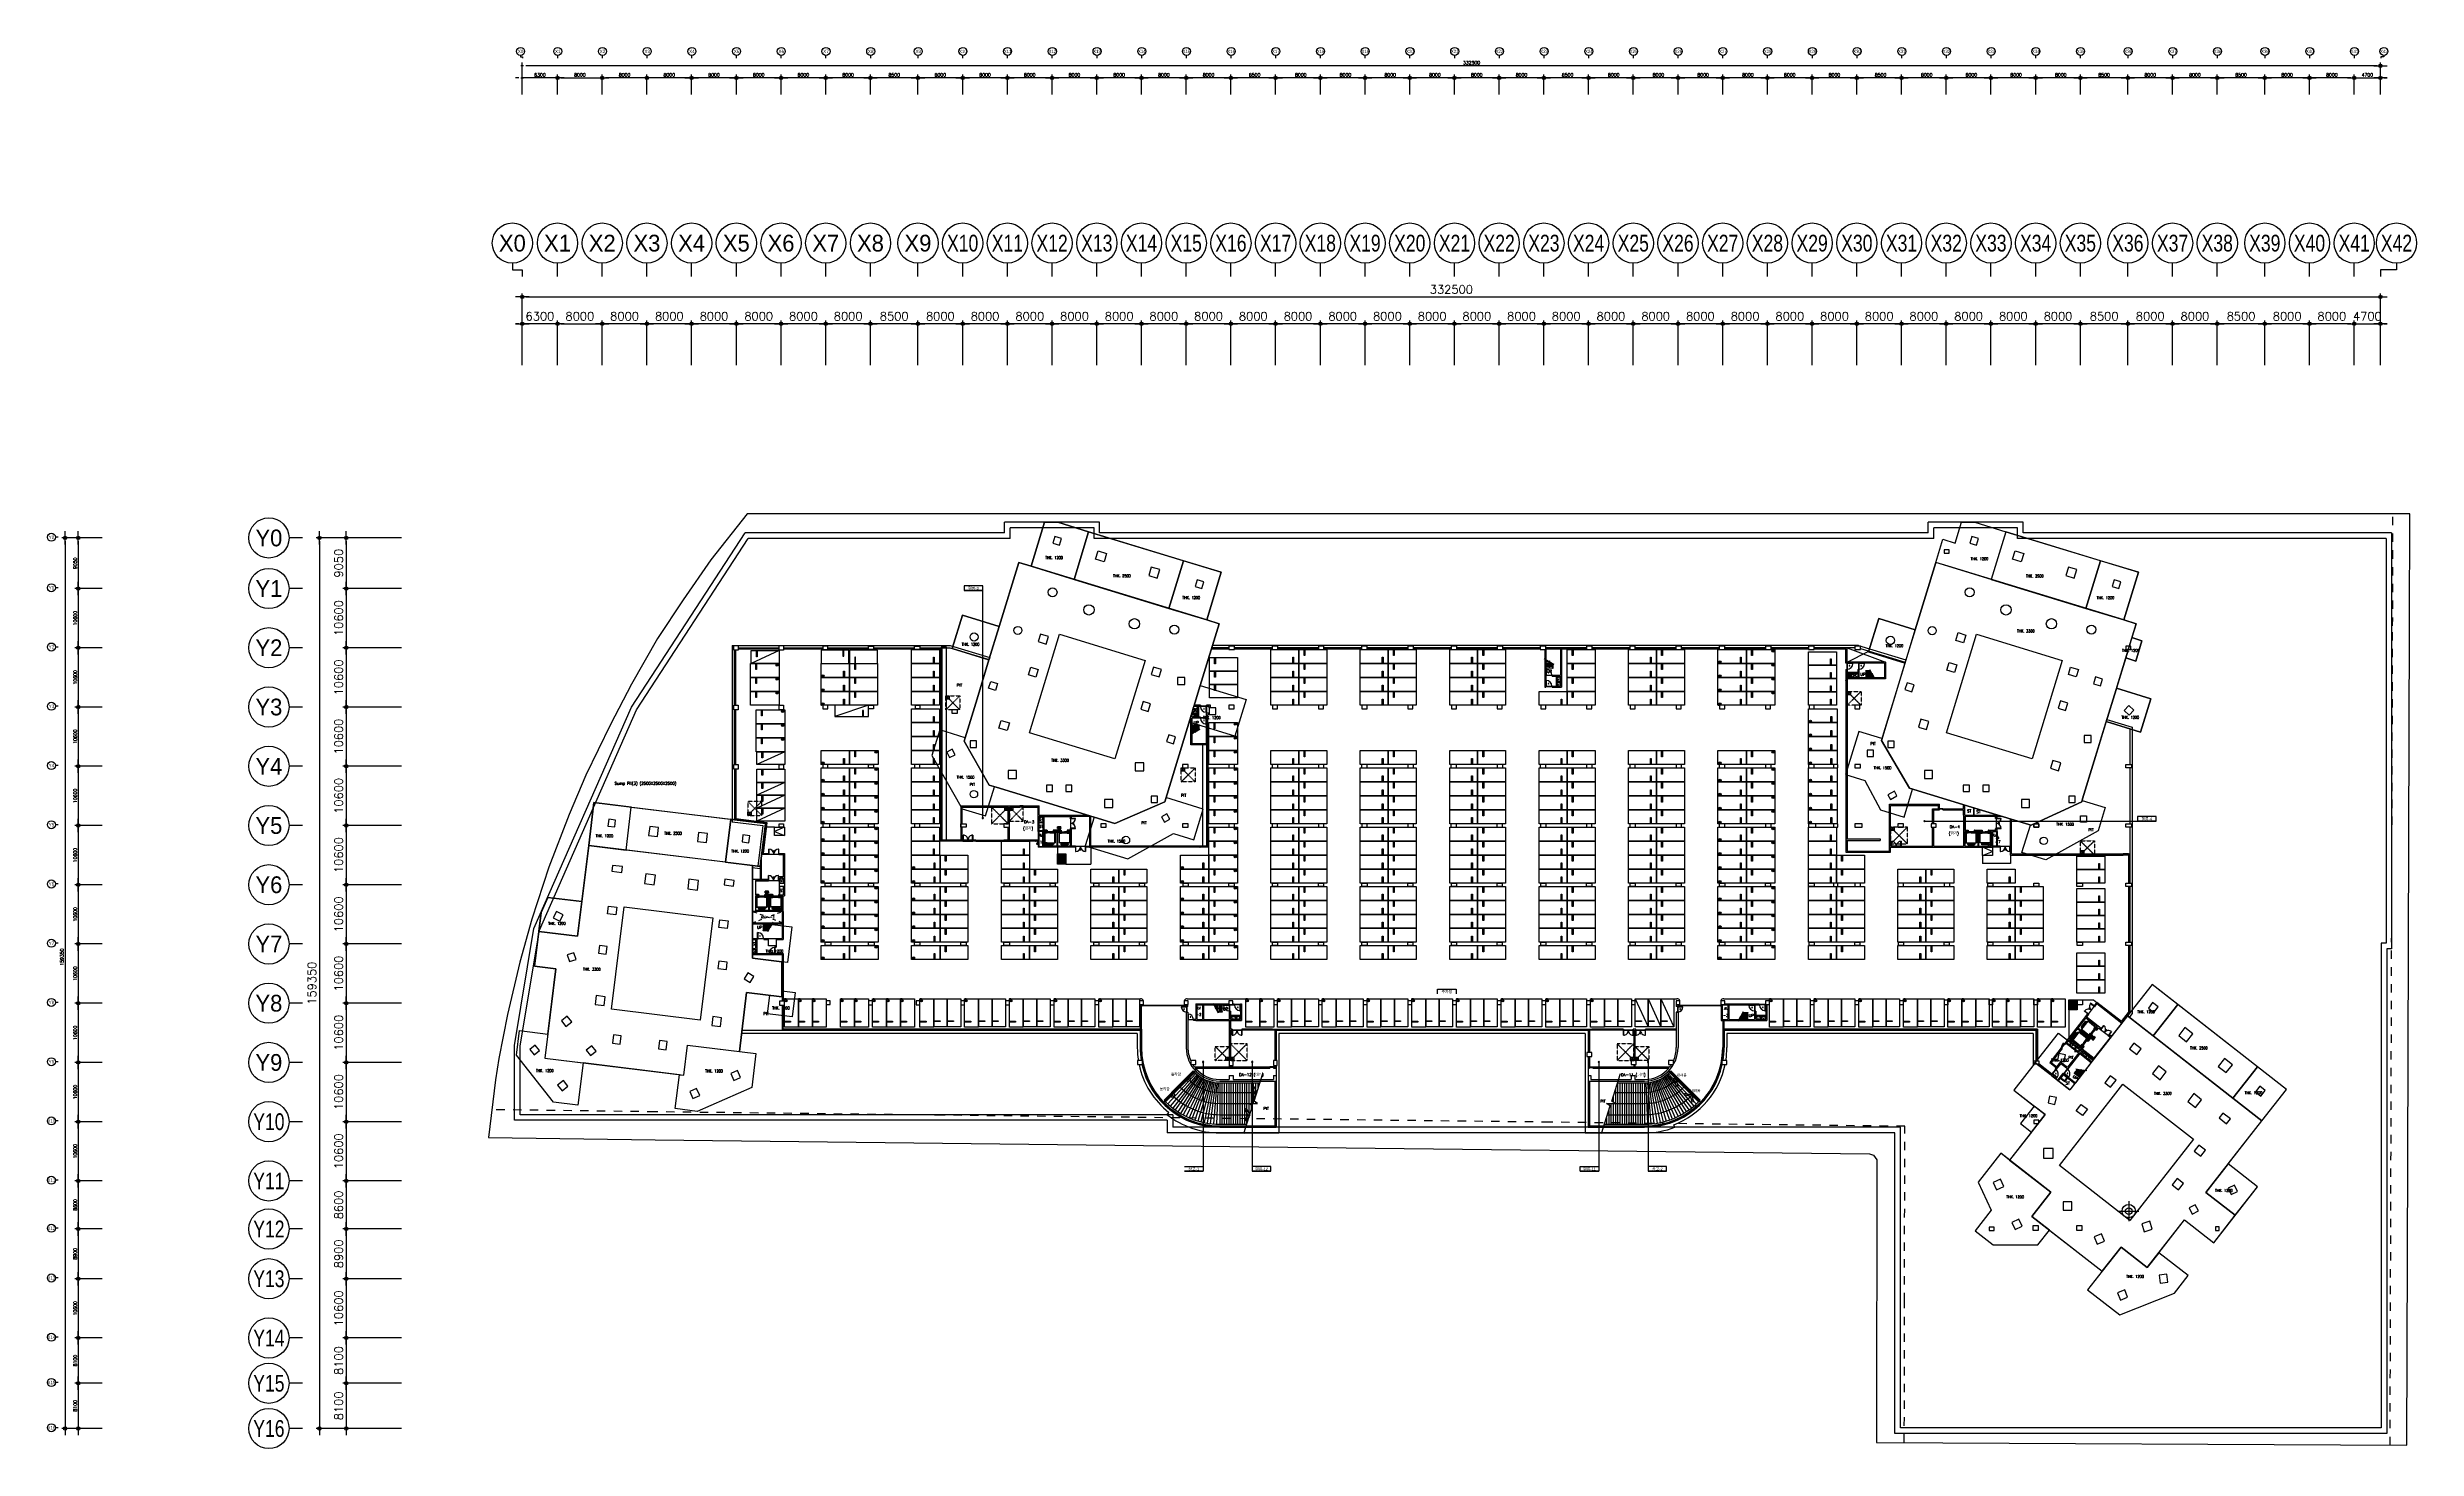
# Model space of a CAD drawing. Header units: millimetres. Extents: x -7575 to 416376, y 91125 to 341855.
import ezdxf
from ezdxf.enums import TextEntityAlignment as Align

# ---------------------------------------------------------------- set-up
doc = ezdxf.new("R2010")
doc.units = ezdxf.units.MM
doc.header["$LTSCALE"] = 600
doc.header["$MEASUREMENT"] = 0
doc.linetypes.add('HIDDEN', pattern=[2, 1, -1])
doc.linetypes.add('HIDDEN2', pattern=[0.188, 0.125, -0.063])
doc.layers.get('0').update_dxf_attribs({"linetype": 'CONTINUOUS', "lineweight": 0})
doc.layers.get('DEFPOINTS').update_dxf_attribs({"linetype": 'CONTINUOUS'})
for name, color, linetype in [('DIM', 7, 'CONTINUOUS'), ('e-plan', 9, 'CONTINUOUS'), ('e-room-box', 7, 'CONTINUOUS'), ('e-text', 6, 'CONTINUOUS')]:
    doc.layers.add(name, color=color, linetype=linetype)
doc.styles.add('GHS', font='romans.shx', dxfattribs={"width": 0.8, "bigfont": 'ghs.shx'})
doc.styles.add('htw', font='Dotum.ttf')
doc.styles.add('kiahn', font='romans.shx', dxfattribs={"bigfont": 'cadhs.shx'})
doc.styles.add('YS1-UNIT$0$kiahn', font='romans.shx', dxfattribs={"bigfont": 'WHGTXT.shx'})
doc.styles.add('돋움', font='Dotum.ttf')
doc.dimstyles.new('YS1-UNIT$0$KIAHN', dxfattribs={"dimscale": 0.5, "dimtxt": 2.5, "dimasz": 1, "dimexe": 1, "dimexo": 1, "dimgap": 1, "dimtad": 1, "dimdec": 0, "dimzin": 1, "dimdsep": 46, "dimtxsty": 'YS1-UNIT$0$kiahn', "dimblk1": 'YS1-UNIT$0$DIMDOT', "dimblk2": 'YS1-UNIT$0$DIMDOT', "dimsah": 1, "dimcen": 0, "dimadec": 0, "dimazin": 0, "dimtfac": 1, "dimtdec": 0, "dimtix": 1, "dimtmove": 2, "dimatfit": 3, "dimldrblk": 'YS1-UNIT$0$DIMDOT', "dimfxl": 1, "dimtolj": 1, "dimtzin": 1, "dimarcsym": 0})

# ---------------------------------------------------------------- blocks, each defined once
blk = doc.blocks.new('YS1-UNIT$0$DIMDOT')
blk.add_line((-2, 0), (2, 0))
for radius in [0.5, 0.25]:
    blk.add_circle((0, 0), radius)
blk = doc.blocks.new('*D3')
at = {"layer": 'DEFPOINTS', "color": 0, "transparency": 16777216}
for p in [(115710, 292394), (115710, 284409), (123710, 284409)]:
    blk.add_point(p, dxfattribs=at)
at = {"layer": 'e-plan', "color": 0, "lineweight": -2, "transparency": 16777216}
for p, q in [((115710, 285009), (115710, 292994)), ((123710, 285009), (123710, 292994)), ((123110, 292394), (116310, 292394))]:
    blk.add_line(p, q, dxfattribs=at)
at = {"layer": 'e-plan', "color": 0, "lineweight": -2, "transparency": 16777216, "xscale": 600, "yscale": 600, "zscale": 600, "rotation": 180}
blk.add_blockref('YS1-UNIT$0$DIMDOT', (115710, 292394), dxfattribs=at)
at = {"layer": 'e-plan', "color": 0, "lineweight": -2, "transparency": 16777216, "xscale": 600, "yscale": 600, "zscale": 600}
blk.add_blockref('YS1-UNIT$0$DIMDOT', (123710, 292394), dxfattribs=at)
at = {"layer": 'e-plan', "color": 0, "transparency": 16777216, "insert": (119710, 293744), "char_height": 1500, "attachment_point": 5, "style": 'kiahn'}
blk.add_mtext('\\A1;8000', dxfattribs=at)
blk = doc.blocks.new('*D4')
at = {"layer": 'DEFPOINTS', "color": 0, "transparency": 16777216}
for p in [(56375, 245025), (45909, 234425), (56375, 234425)]:
    blk.add_point(p, dxfattribs=at)
at = {"layer": 'e-plan', "color": 0, "lineweight": -2, "transparency": 16777216}
for p, q in [((55775, 245025), (45309, 245025)), ((45909, 244425), (45909, 235025)), ((55775, 234425), (45309, 234425))]:
    blk.add_line(p, q, dxfattribs=at)
at = {"layer": 'e-plan', "color": 0, "lineweight": -2, "transparency": 16777216, "xscale": 600, "yscale": 600, "zscale": 600}
for p, rotation in [((45909, 245025), 90), ((45909, 234425), 270)]:
    blk.add_blockref('YS1-UNIT$0$DIMDOT', p, dxfattribs=dict(at, rotation=rotation))
at = {"layer": 'e-plan', "color": 0, "transparency": 16777216, "insert": (44559, 239725), "char_height": 1500, "attachment_point": 5, "rotation": 90, "style": 'kiahn'}
blk.add_mtext('\\A1;10600', dxfattribs=at)
blk = doc.blocks.new('*D5')
at = {"layer": 'DEFPOINTS', "color": 0, "transparency": 16777216}
for p in [(56375, 234425), (45909, 223825), (56375, 223825)]:
    blk.add_point(p, dxfattribs=at)
at = {"layer": 'e-plan', "color": 0, "lineweight": -2, "transparency": 16777216}
for p, q in [((55775, 234425), (45309, 234425)), ((45909, 233825), (45909, 224425)), ((55775, 223825), (45309, 223825))]:
    blk.add_line(p, q, dxfattribs=at)
at = {"layer": 'e-plan', "color": 0, "lineweight": -2, "transparency": 16777216, "xscale": 600, "yscale": 600, "zscale": 600}
for p, rotation in [((45909, 234425), 90), ((45909, 223825), 270)]:
    blk.add_blockref('YS1-UNIT$0$DIMDOT', p, dxfattribs=dict(at, rotation=rotation))
at = {"layer": 'e-plan', "color": 0, "transparency": 16777216, "insert": (44559, 229125), "char_height": 1500, "attachment_point": 5, "rotation": 90, "style": 'kiahn'}
blk.add_mtext('\\A1;10600', dxfattribs=at)
blk = doc.blocks.new('*D6')
at = {"layer": 'DEFPOINTS', "color": 0, "transparency": 16777216}
for p in [(56375, 223825), (45909, 213225), (56375, 213225)]:
    blk.add_point(p, dxfattribs=at)
at = {"layer": 'e-plan', "color": 0, "lineweight": -2, "transparency": 16777216}
for p, q in [((55775, 223825), (45309, 223825)), ((45909, 223225), (45909, 213825)), ((55775, 213225), (45309, 213225))]:
    blk.add_line(p, q, dxfattribs=at)
at = {"layer": 'e-plan', "color": 0, "lineweight": -2, "transparency": 16777216, "xscale": 600, "yscale": 600, "zscale": 600}
for p, rotation in [((45909, 223825), 90), ((45909, 213225), 270)]:
    blk.add_blockref('YS1-UNIT$0$DIMDOT', p, dxfattribs=dict(at, rotation=rotation))
at = {"layer": 'e-plan', "color": 0, "transparency": 16777216, "insert": (44559, 218525), "char_height": 1500, "attachment_point": 5, "rotation": 90, "style": 'kiahn'}
blk.add_mtext('\\A1;10600', dxfattribs=at)
blk = doc.blocks.new('*D7')
at = {"layer": 'DEFPOINTS', "color": 0, "transparency": 16777216}
for p in [(56375, 213225), (45909, 202625), (56375, 202625)]:
    blk.add_point(p, dxfattribs=at)
at = {"layer": 'e-plan', "color": 0, "lineweight": -2, "transparency": 16777216}
for p, q in [((55775, 213225), (45309, 213225)), ((45909, 212625), (45909, 203225)), ((55775, 202625), (45309, 202625))]:
    blk.add_line(p, q, dxfattribs=at)
at = {"layer": 'e-plan', "color": 0, "lineweight": -2, "transparency": 16777216, "xscale": 600, "yscale": 600, "zscale": 600}
for p, rotation in [((45909, 213225), 90), ((45909, 202625), 270)]:
    blk.add_blockref('YS1-UNIT$0$DIMDOT', p, dxfattribs=dict(at, rotation=rotation))
at = {"layer": 'e-plan', "color": 0, "transparency": 16777216, "insert": (44559, 207925), "char_height": 1500, "attachment_point": 5, "rotation": 90, "style": 'kiahn'}
blk.add_mtext('\\A1;10600', dxfattribs=at)
blk = doc.blocks.new('*D8')
at = {"layer": 'DEFPOINTS', "color": 0, "transparency": 16777216}
for p in [(56375, 202625), (45909, 192025), (56375, 192025)]:
    blk.add_point(p, dxfattribs=at)
at = {"layer": 'e-plan', "color": 0, "lineweight": -2, "transparency": 16777216}
for p, q in [((55775, 202625), (45309, 202625)), ((45909, 202025), (45909, 192625)), ((55775, 192025), (45309, 192025))]:
    blk.add_line(p, q, dxfattribs=at)
at = {"layer": 'e-plan', "color": 0, "lineweight": -2, "transparency": 16777216, "xscale": 600, "yscale": 600, "zscale": 600}
for p, rotation in [((45909, 202625), 90), ((45909, 192025), 270)]:
    blk.add_blockref('YS1-UNIT$0$DIMDOT', p, dxfattribs=dict(at, rotation=rotation))
at = {"layer": 'e-plan', "color": 0, "transparency": 16777216, "insert": (44559, 197325), "char_height": 1500, "attachment_point": 5, "rotation": 90, "style": 'kiahn'}
blk.add_mtext('\\A1;10600', dxfattribs=at)
blk = doc.blocks.new('*D9')
at = {"layer": 'DEFPOINTS', "color": 0, "transparency": 16777216}
for p in [(56375, 192025), (45909, 181425), (56375, 181425)]:
    blk.add_point(p, dxfattribs=at)
at = {"layer": 'e-plan', "color": 0, "lineweight": -2, "transparency": 16777216}
for p, q in [((55775, 192025), (45309, 192025)), ((45909, 191425), (45909, 182025)), ((55775, 181425), (45309, 181425))]:
    blk.add_line(p, q, dxfattribs=at)
at = {"layer": 'e-plan', "color": 0, "lineweight": -2, "transparency": 16777216, "xscale": 600, "yscale": 600, "zscale": 600}
for p, rotation in [((45909, 192025), 90), ((45909, 181425), 270)]:
    blk.add_blockref('YS1-UNIT$0$DIMDOT', p, dxfattribs=dict(at, rotation=rotation))
at = {"layer": 'e-plan', "color": 0, "transparency": 16777216, "insert": (44559, 186725), "char_height": 1500, "attachment_point": 5, "rotation": 90, "style": 'kiahn'}
blk.add_mtext('\\A1;10600', dxfattribs=at)
blk = doc.blocks.new('*D10')
at = {"layer": 'DEFPOINTS', "color": 0, "transparency": 16777216}
for p in [(56375, 181425), (45909, 170825), (56375, 170825)]:
    blk.add_point(p, dxfattribs=at)
at = {"layer": 'e-plan', "color": 0, "lineweight": -2, "transparency": 16777216}
for p, q in [((55775, 181425), (45309, 181425)), ((45909, 180825), (45909, 171425)), ((55775, 170825), (45309, 170825))]:
    blk.add_line(p, q, dxfattribs=at)
at = {"layer": 'e-plan', "color": 0, "lineweight": -2, "transparency": 16777216, "xscale": 600, "yscale": 600, "zscale": 600}
for p, rotation in [((45909, 181425), 90), ((45909, 170825), 270)]:
    blk.add_blockref('YS1-UNIT$0$DIMDOT', p, dxfattribs=dict(at, rotation=rotation))
at = {"layer": 'e-plan', "color": 0, "transparency": 16777216, "insert": (44559, 176125), "char_height": 1500, "attachment_point": 5, "rotation": 90, "style": 'kiahn'}
blk.add_mtext('\\A1;10600', dxfattribs=at)
blk = doc.blocks.new('*D11')
at = {"layer": 'DEFPOINTS', "color": 0, "transparency": 16777216}
for p in [(56375, 170825), (45909, 160225), (56375, 160225)]:
    blk.add_point(p, dxfattribs=at)
at = {"layer": 'e-plan', "color": 0, "lineweight": -2, "transparency": 16777216}
for p, q in [((55775, 170825), (45309, 170825)), ((45909, 170225), (45909, 160825)), ((55775, 160225), (45309, 160225))]:
    blk.add_line(p, q, dxfattribs=at)
at = {"layer": 'e-plan', "color": 0, "lineweight": -2, "transparency": 16777216, "xscale": 600, "yscale": 600, "zscale": 600}
for p, rotation in [((45909, 170825), 90), ((45909, 160225), 270)]:
    blk.add_blockref('YS1-UNIT$0$DIMDOT', p, dxfattribs=dict(at, rotation=rotation))
at = {"layer": 'e-plan', "color": 0, "transparency": 16777216, "insert": (44559, 165525), "char_height": 1500, "attachment_point": 5, "rotation": 90, "style": 'kiahn'}
blk.add_mtext('\\A1;10600', dxfattribs=at)
blk = doc.blocks.new('*D12')
at = {"layer": 'DEFPOINTS', "color": 0, "transparency": 16777216}
for p in [(56375, 160225), (45909, 149625), (56375, 149625)]:
    blk.add_point(p, dxfattribs=at)
at = {"layer": 'e-plan', "color": 0, "lineweight": -2, "transparency": 16777216}
for p, q in [((55775, 160225), (45309, 160225)), ((45909, 159625), (45909, 150225)), ((55775, 149625), (45309, 149625))]:
    blk.add_line(p, q, dxfattribs=at)
at = {"layer": 'e-plan', "color": 0, "lineweight": -2, "transparency": 16777216, "xscale": 600, "yscale": 600, "zscale": 600}
for p, rotation in [((45909, 160225), 90), ((45909, 149625), 270)]:
    blk.add_blockref('YS1-UNIT$0$DIMDOT', p, dxfattribs=dict(at, rotation=rotation))
at = {"layer": 'e-plan', "color": 0, "transparency": 16777216, "insert": (44559, 154925), "char_height": 1500, "attachment_point": 5, "rotation": 90, "style": 'kiahn'}
blk.add_mtext('\\A1;10600', dxfattribs=at)
blk = doc.blocks.new('*D13')
at = {"layer": 'DEFPOINTS', "color": 0, "transparency": 16777216}
for p in [(56375, 149625), (45909, 139025), (56375, 139025)]:
    blk.add_point(p, dxfattribs=at)
at = {"layer": 'e-plan', "color": 0, "lineweight": -2, "transparency": 16777216}
for p, q in [((55775, 149625), (45309, 149625)), ((45909, 149025), (45909, 139625)), ((55775, 139025), (45309, 139025))]:
    blk.add_line(p, q, dxfattribs=at)
at = {"layer": 'e-plan', "color": 0, "lineweight": -2, "transparency": 16777216, "xscale": 600, "yscale": 600, "zscale": 600}
for p, rotation in [((45909, 149625), 90), ((45909, 139025), 270)]:
    blk.add_blockref('YS1-UNIT$0$DIMDOT', p, dxfattribs=dict(at, rotation=rotation))
at = {"layer": 'e-plan', "color": 0, "transparency": 16777216, "insert": (44559, 144325), "char_height": 1500, "attachment_point": 5, "rotation": 90, "style": 'kiahn'}
blk.add_mtext('\\A1;10600', dxfattribs=at)
blk = doc.blocks.new('*D14')
at = {"layer": 'DEFPOINTS', "color": 0, "transparency": 16777216}
for p in [(56375, 139025), (45909, 130425), (56375, 130425)]:
    blk.add_point(p, dxfattribs=at)
at = {"layer": 'e-plan', "color": 0, "lineweight": -2, "transparency": 16777216}
for p, q in [((55775, 139025), (45309, 139025)), ((45909, 138425), (45909, 131025)), ((55775, 130425), (45309, 130425))]:
    blk.add_line(p, q, dxfattribs=at)
at = {"layer": 'e-plan', "color": 0, "lineweight": -2, "transparency": 16777216, "xscale": 600, "yscale": 600, "zscale": 600}
for p, rotation in [((45909, 139025), 90), ((45909, 130425), 270)]:
    blk.add_blockref('YS1-UNIT$0$DIMDOT', p, dxfattribs=dict(at, rotation=rotation))
at = {"layer": 'e-plan', "color": 0, "transparency": 16777216, "insert": (44559, 134725), "char_height": 1500, "attachment_point": 5, "rotation": 90, "style": 'kiahn'}
blk.add_mtext('\\A1;8600', dxfattribs=at)
blk = doc.blocks.new('*D15')
at = {"layer": 'DEFPOINTS', "color": 0, "transparency": 16777216}
for p in [(56375, 130425), (45909, 121525), (56375, 121525)]:
    blk.add_point(p, dxfattribs=at)
at = {"layer": 'e-plan', "color": 0, "lineweight": -2, "transparency": 16777216}
for p, q in [((55775, 130425), (45309, 130425)), ((45909, 129825), (45909, 122125)), ((55775, 121525), (45309, 121525))]:
    blk.add_line(p, q, dxfattribs=at)
at = {"layer": 'e-plan', "color": 0, "lineweight": -2, "transparency": 16777216, "xscale": 600, "yscale": 600, "zscale": 600}
for p, rotation in [((45909, 130425), 90), ((45909, 121525), 270)]:
    blk.add_blockref('YS1-UNIT$0$DIMDOT', p, dxfattribs=dict(at, rotation=rotation))
at = {"layer": 'e-plan', "color": 0, "transparency": 16777216, "insert": (44559, 125975), "char_height": 1500, "attachment_point": 5, "rotation": 90, "style": 'kiahn'}
blk.add_mtext('\\A1;8900', dxfattribs=at)
blk = doc.blocks.new('*D16')
at = {"layer": 'DEFPOINTS', "color": 0, "transparency": 16777216}
for p in [(56376, 110925), (45909, 102825), (56381, 102825)]:
    blk.add_point(p, dxfattribs=at)
at = {"layer": 'e-plan', "color": 0, "lineweight": -2, "transparency": 16777216}
for p, q in [((55776, 110925), (45309, 110925)), ((45909, 110325), (45909, 103425)), ((55781, 102825), (45309, 102825))]:
    blk.add_line(p, q, dxfattribs=at)
at = {"layer": 'e-plan', "color": 0, "lineweight": -2, "transparency": 16777216, "xscale": 600, "yscale": 600, "zscale": 600}
for p, rotation in [((45909, 110925), 90), ((45909, 102825), 270)]:
    blk.add_blockref('YS1-UNIT$0$DIMDOT', p, dxfattribs=dict(at, rotation=rotation))
at = {"layer": 'e-plan', "color": 0, "transparency": 16777216, "insert": (44559, 106875), "char_height": 1500, "attachment_point": 5, "rotation": 90, "style": 'kiahn'}
blk.add_mtext('\\A1;8100', dxfattribs=at)
blk = doc.blocks.new('*D17')
at = {"layer": 'DEFPOINTS', "color": 0, "transparency": 16777216}
for p in [(56375, 254075), (45909, 245025), (56375, 245025)]:
    blk.add_point(p, dxfattribs=at)
at = {"layer": 'e-plan', "color": 0, "lineweight": -2, "transparency": 16777216}
for p, q in [((55775, 254075), (45309, 254075)), ((45909, 253475), (45909, 245625)), ((55775, 245025), (45309, 245025))]:
    blk.add_line(p, q, dxfattribs=at)
at = {"layer": 'e-plan', "color": 0, "lineweight": -2, "transparency": 16777216, "xscale": 600, "yscale": 600, "zscale": 600}
for p, rotation in [((45909, 254075), 90), ((45909, 245025), 270)]:
    blk.add_blockref('YS1-UNIT$0$DIMDOT', p, dxfattribs=dict(at, rotation=rotation))
at = {"layer": 'e-plan', "color": 0, "transparency": 16777216, "insert": (44559, 249550), "char_height": 1500, "attachment_point": 5, "rotation": 90, "style": 'kiahn'}
blk.add_mtext('\\A1;9050', dxfattribs=at)
blk = doc.blocks.new('*D18')
at = {"layer": 'DEFPOINTS', "color": 0, "transparency": 16777216}
for p in [(91710, 292394), (91710, 284409), (99710, 284409)]:
    blk.add_point(p, dxfattribs=at)
at = {"layer": 'e-plan', "color": 0, "lineweight": -2, "transparency": 16777216}
for p, q in [((91710, 285009), (91710, 292994)), ((99710, 285009), (99710, 292994)), ((99110, 292394), (92310, 292394))]:
    blk.add_line(p, q, dxfattribs=at)
at = {"layer": 'e-plan', "color": 0, "lineweight": -2, "transparency": 16777216, "xscale": 600, "yscale": 600, "zscale": 600, "rotation": 180}
blk.add_blockref('YS1-UNIT$0$DIMDOT', (91710, 292394), dxfattribs=at)
at = {"layer": 'e-plan', "color": 0, "lineweight": -2, "transparency": 16777216, "xscale": 600, "yscale": 600, "zscale": 600}
blk.add_blockref('YS1-UNIT$0$DIMDOT', (99710, 292394), dxfattribs=at)
at = {"layer": 'e-plan', "color": 0, "transparency": 16777216, "insert": (95710, 293744), "char_height": 1500, "attachment_point": 5, "style": 'kiahn'}
blk.add_mtext('\\A1;8000', dxfattribs=at)
blk = doc.blocks.new('*D19')
at = {"layer": 'DEFPOINTS', "color": 0, "transparency": 16777216}
for p in [(99710, 292394), (99710, 284409), (107710, 284409)]:
    blk.add_point(p, dxfattribs=at)
at = {"layer": 'e-plan', "color": 0, "lineweight": -2, "transparency": 16777216}
for p, q in [((99710, 285009), (99710, 292994)), ((107710, 285009), (107710, 292994)), ((107110, 292394), (100310, 292394))]:
    blk.add_line(p, q, dxfattribs=at)
at = {"layer": 'e-plan', "color": 0, "lineweight": -2, "transparency": 16777216, "xscale": 600, "yscale": 600, "zscale": 600, "rotation": 180}
blk.add_blockref('YS1-UNIT$0$DIMDOT', (99710, 292394), dxfattribs=at)
at = {"layer": 'e-plan', "color": 0, "lineweight": -2, "transparency": 16777216, "xscale": 600, "yscale": 600, "zscale": 600}
blk.add_blockref('YS1-UNIT$0$DIMDOT', (107710, 292394), dxfattribs=at)
at = {"layer": 'e-plan', "color": 0, "transparency": 16777216, "insert": (103710, 293744), "char_height": 1500, "attachment_point": 5, "style": 'kiahn'}
blk.add_mtext('\\A1;8000', dxfattribs=at)
blk = doc.blocks.new('*D20')
at = {"layer": 'DEFPOINTS', "color": 0, "transparency": 16777216}
for p in [(107710, 292394), (107710, 284409), (115710, 284409)]:
    blk.add_point(p, dxfattribs=at)
at = {"layer": 'e-plan', "color": 0, "lineweight": -2, "transparency": 16777216}
for p, q in [((107710, 285009), (107710, 292994)), ((115710, 285009), (115710, 292994)), ((115110, 292394), (108310, 292394))]:
    blk.add_line(p, q, dxfattribs=at)
at = {"layer": 'e-plan', "color": 0, "lineweight": -2, "transparency": 16777216, "xscale": 600, "yscale": 600, "zscale": 600, "rotation": 180}
blk.add_blockref('YS1-UNIT$0$DIMDOT', (107710, 292394), dxfattribs=at)
at = {"layer": 'e-plan', "color": 0, "lineweight": -2, "transparency": 16777216, "xscale": 600, "yscale": 600, "zscale": 600}
blk.add_blockref('YS1-UNIT$0$DIMDOT', (115710, 292394), dxfattribs=at)
at = {"layer": 'e-plan', "color": 0, "transparency": 16777216, "insert": (111710, 293744), "char_height": 1500, "attachment_point": 5, "style": 'kiahn'}
blk.add_mtext('\\A1;8000', dxfattribs=at)
blk = doc.blocks.new('*D21')
at = {"layer": 'DEFPOINTS', "color": 0, "transparency": 16777216}
for p in [(123710, 292394), (123710, 284409), (131710, 284409)]:
    blk.add_point(p, dxfattribs=at)
at = {"layer": 'e-plan', "color": 0, "lineweight": -2, "transparency": 16777216}
for p, q in [((123710, 285009), (123710, 292994)), ((131710, 285009), (131710, 292994)), ((131110, 292394), (124310, 292394))]:
    blk.add_line(p, q, dxfattribs=at)
at = {"layer": 'e-plan', "color": 0, "lineweight": -2, "transparency": 16777216, "xscale": 600, "yscale": 600, "zscale": 600, "rotation": 180}
blk.add_blockref('YS1-UNIT$0$DIMDOT', (123710, 292394), dxfattribs=at)
at = {"layer": 'e-plan', "color": 0, "lineweight": -2, "transparency": 16777216, "xscale": 600, "yscale": 600, "zscale": 600}
blk.add_blockref('YS1-UNIT$0$DIMDOT', (131710, 292394), dxfattribs=at)
at = {"layer": 'e-plan', "color": 0, "transparency": 16777216, "insert": (127710, 293744), "char_height": 1500, "attachment_point": 5, "style": 'kiahn'}
blk.add_mtext('\\A1;8000', dxfattribs=at)
blk = doc.blocks.new('*D22')
at = {"layer": 'DEFPOINTS', "color": 0, "transparency": 16777216}
for p in [(131710, 292394), (131710, 284409), (139710, 284409)]:
    blk.add_point(p, dxfattribs=at)
at = {"layer": 'e-plan', "color": 0, "lineweight": -2, "transparency": 16777216}
for p, q in [((131710, 285009), (131710, 292994)), ((139710, 285009), (139710, 292994)), ((139110, 292394), (132310, 292394))]:
    blk.add_line(p, q, dxfattribs=at)
at = {"layer": 'e-plan', "color": 0, "lineweight": -2, "transparency": 16777216, "xscale": 600, "yscale": 600, "zscale": 600, "rotation": 180}
blk.add_blockref('YS1-UNIT$0$DIMDOT', (131710, 292394), dxfattribs=at)
at = {"layer": 'e-plan', "color": 0, "lineweight": -2, "transparency": 16777216, "xscale": 600, "yscale": 600, "zscale": 600}
blk.add_blockref('YS1-UNIT$0$DIMDOT', (139710, 292394), dxfattribs=at)
at = {"layer": 'e-plan', "color": 0, "transparency": 16777216, "insert": (135710, 293744), "char_height": 1500, "attachment_point": 5, "style": 'kiahn'}
blk.add_mtext('\\A1;8000', dxfattribs=at)
blk = doc.blocks.new('*D23')
at = {"layer": 'DEFPOINTS', "color": 0, "transparency": 16777216}
for p in [(139710, 292394), (139710, 284409), (148210, 284409)]:
    blk.add_point(p, dxfattribs=at)
at = {"layer": 'e-plan', "color": 0, "lineweight": -2, "transparency": 16777216}
for p, q in [((139710, 285009), (139710, 292994)), ((148210, 285009), (148210, 292994)), ((147610, 292394), (140310, 292394))]:
    blk.add_line(p, q, dxfattribs=at)
at = {"layer": 'e-plan', "color": 0, "lineweight": -2, "transparency": 16777216, "xscale": 600, "yscale": 600, "zscale": 600, "rotation": 180}
blk.add_blockref('YS1-UNIT$0$DIMDOT', (139710, 292394), dxfattribs=at)
at = {"layer": 'e-plan', "color": 0, "lineweight": -2, "transparency": 16777216, "xscale": 600, "yscale": 600, "zscale": 600}
blk.add_blockref('YS1-UNIT$0$DIMDOT', (148210, 292394), dxfattribs=at)
at = {"layer": 'e-plan', "color": 0, "transparency": 16777216, "insert": (143960, 293744), "char_height": 1500, "attachment_point": 5, "style": 'kiahn'}
blk.add_mtext('\\A1;8500', dxfattribs=at)
blk = doc.blocks.new('*D24')
at = {"layer": 'DEFPOINTS', "color": 0, "transparency": 16777216}
for p in [(148210, 292394), (148210, 284409), (156210, 284409)]:
    blk.add_point(p, dxfattribs=at)
at = {"layer": 'e-plan', "color": 0, "lineweight": -2, "transparency": 16777216}
for p, q in [((148210, 285009), (148210, 292994)), ((156210, 285009), (156210, 292994)), ((155610, 292394), (148810, 292394))]:
    blk.add_line(p, q, dxfattribs=at)
at = {"layer": 'e-plan', "color": 0, "lineweight": -2, "transparency": 16777216, "xscale": 600, "yscale": 600, "zscale": 600, "rotation": 180}
blk.add_blockref('YS1-UNIT$0$DIMDOT', (148210, 292394), dxfattribs=at)
at = {"layer": 'e-plan', "color": 0, "lineweight": -2, "transparency": 16777216, "xscale": 600, "yscale": 600, "zscale": 600}
blk.add_blockref('YS1-UNIT$0$DIMDOT', (156210, 292394), dxfattribs=at)
at = {"layer": 'e-plan', "color": 0, "transparency": 16777216, "insert": (152210, 293744), "char_height": 1500, "attachment_point": 5, "style": 'kiahn'}
blk.add_mtext('\\A1;8000', dxfattribs=at)
blk = doc.blocks.new('*D25')
at = {"layer": 'DEFPOINTS', "color": 0, "transparency": 16777216}
for p in [(164210, 292394), (164210, 284409), (172210, 284409)]:
    blk.add_point(p, dxfattribs=at)
at = {"layer": 'e-plan', "color": 0, "lineweight": -2, "transparency": 16777216}
for p, q in [((164210, 285009), (164210, 292994)), ((172210, 285009), (172210, 292994)), ((171610, 292394), (164810, 292394))]:
    blk.add_line(p, q, dxfattribs=at)
at = {"layer": 'e-plan', "color": 0, "lineweight": -2, "transparency": 16777216, "xscale": 600, "yscale": 600, "zscale": 600, "rotation": 180}
blk.add_blockref('YS1-UNIT$0$DIMDOT', (164210, 292394), dxfattribs=at)
at = {"layer": 'e-plan', "color": 0, "lineweight": -2, "transparency": 16777216, "xscale": 600, "yscale": 600, "zscale": 600}
blk.add_blockref('YS1-UNIT$0$DIMDOT', (172210, 292394), dxfattribs=at)
at = {"layer": 'e-plan', "color": 0, "transparency": 16777216, "insert": (168210, 293744), "char_height": 1500, "attachment_point": 5, "style": 'kiahn'}
blk.add_mtext('\\A1;8000', dxfattribs=at)
blk = doc.blocks.new('*D26')
at = {"layer": 'DEFPOINTS', "color": 0, "transparency": 16777216}
for p in [(156210, 292394), (156210, 284409), (164210, 284409)]:
    blk.add_point(p, dxfattribs=at)
at = {"layer": 'e-plan', "color": 0, "lineweight": -2, "transparency": 16777216}
for p, q in [((156210, 285009), (156210, 292994)), ((164210, 285009), (164210, 292994)), ((163610, 292394), (156810, 292394))]:
    blk.add_line(p, q, dxfattribs=at)
at = {"layer": 'e-plan', "color": 0, "lineweight": -2, "transparency": 16777216, "xscale": 600, "yscale": 600, "zscale": 600, "rotation": 180}
blk.add_blockref('YS1-UNIT$0$DIMDOT', (156210, 292394), dxfattribs=at)
at = {"layer": 'e-plan', "color": 0, "lineweight": -2, "transparency": 16777216, "xscale": 600, "yscale": 600, "zscale": 600}
blk.add_blockref('YS1-UNIT$0$DIMDOT', (164210, 292394), dxfattribs=at)
at = {"layer": 'e-plan', "color": 0, "transparency": 16777216, "insert": (160210, 293744), "char_height": 1500, "attachment_point": 5, "style": 'kiahn'}
blk.add_mtext('\\A1;8000', dxfattribs=at)
blk = doc.blocks.new('*D27')
at = {"layer": 'DEFPOINTS', "color": 0, "transparency": 16777216}
for p in [(172210, 292394), (172210, 284409), (180210, 284409)]:
    blk.add_point(p, dxfattribs=at)
at = {"layer": 'e-plan', "color": 0, "lineweight": -2, "transparency": 16777216}
for p, q in [((172210, 285009), (172210, 292994)), ((180210, 285009), (180210, 292994)), ((179610, 292394), (172810, 292394))]:
    blk.add_line(p, q, dxfattribs=at)
at = {"layer": 'e-plan', "color": 0, "lineweight": -2, "transparency": 16777216, "xscale": 600, "yscale": 600, "zscale": 600, "rotation": 180}
blk.add_blockref('YS1-UNIT$0$DIMDOT', (172210, 292394), dxfattribs=at)
at = {"layer": 'e-plan', "color": 0, "lineweight": -2, "transparency": 16777216, "xscale": 600, "yscale": 600, "zscale": 600}
blk.add_blockref('YS1-UNIT$0$DIMDOT', (180210, 292394), dxfattribs=at)
at = {"layer": 'e-plan', "color": 0, "transparency": 16777216, "insert": (176210, 293744), "char_height": 1500, "attachment_point": 5, "style": 'kiahn'}
blk.add_mtext('\\A1;8000', dxfattribs=at)
blk = doc.blocks.new('*D28')
at = {"layer": 'DEFPOINTS', "color": 0, "transparency": 16777216}
for p in [(180210, 292394), (180210, 284409), (188210, 284409)]:
    blk.add_point(p, dxfattribs=at)
at = {"layer": 'e-plan', "color": 0, "lineweight": -2, "transparency": 16777216}
for p, q in [((180210, 285009), (180210, 292994)), ((188210, 285009), (188210, 292994)), ((187610, 292394), (180810, 292394))]:
    blk.add_line(p, q, dxfattribs=at)
at = {"layer": 'e-plan', "color": 0, "lineweight": -2, "transparency": 16777216, "xscale": 600, "yscale": 600, "zscale": 600, "rotation": 180}
blk.add_blockref('YS1-UNIT$0$DIMDOT', (180210, 292394), dxfattribs=at)
at = {"layer": 'e-plan', "color": 0, "lineweight": -2, "transparency": 16777216, "xscale": 600, "yscale": 600, "zscale": 600}
blk.add_blockref('YS1-UNIT$0$DIMDOT', (188210, 292394), dxfattribs=at)
at = {"layer": 'e-plan', "color": 0, "transparency": 16777216, "insert": (184210, 293744), "char_height": 1500, "attachment_point": 5, "style": 'kiahn'}
blk.add_mtext('\\A1;8000', dxfattribs=at)
blk = doc.blocks.new('*D29')
at = {"layer": 'DEFPOINTS', "color": 0, "transparency": 16777216}
for p in [(204210, 292394), (204210, 284409), (212210, 284409)]:
    blk.add_point(p, dxfattribs=at)
at = {"layer": 'e-plan', "color": 0, "lineweight": -2, "transparency": 16777216}
for p, q in [((204210, 285009), (204210, 292994)), ((212210, 285009), (212210, 292994)), ((211610, 292394), (204810, 292394))]:
    blk.add_line(p, q, dxfattribs=at)
at = {"layer": 'e-plan', "color": 0, "lineweight": -2, "transparency": 16777216, "xscale": 600, "yscale": 600, "zscale": 600, "rotation": 180}
blk.add_blockref('YS1-UNIT$0$DIMDOT', (204210, 292394), dxfattribs=at)
at = {"layer": 'e-plan', "color": 0, "lineweight": -2, "transparency": 16777216, "xscale": 600, "yscale": 600, "zscale": 600}
blk.add_blockref('YS1-UNIT$0$DIMDOT', (212210, 292394), dxfattribs=at)
at = {"layer": 'e-plan', "color": 0, "transparency": 16777216, "insert": (208210, 293744), "char_height": 1500, "attachment_point": 5, "style": 'kiahn'}
blk.add_mtext('\\A1;8000', dxfattribs=at)
blk = doc.blocks.new('*D30')
at = {"layer": 'DEFPOINTS', "color": 0, "transparency": 16777216}
for p in [(188210, 292394), (188210, 284409), (196210, 284409)]:
    blk.add_point(p, dxfattribs=at)
at = {"layer": 'e-plan', "color": 0, "lineweight": -2, "transparency": 16777216}
for p, q in [((188210, 285009), (188210, 292994)), ((196210, 285009), (196210, 292994)), ((195610, 292394), (188810, 292394))]:
    blk.add_line(p, q, dxfattribs=at)
at = {"layer": 'e-plan', "color": 0, "lineweight": -2, "transparency": 16777216, "xscale": 600, "yscale": 600, "zscale": 600, "rotation": 180}
blk.add_blockref('YS1-UNIT$0$DIMDOT', (188210, 292394), dxfattribs=at)
at = {"layer": 'e-plan', "color": 0, "lineweight": -2, "transparency": 16777216, "xscale": 600, "yscale": 600, "zscale": 600}
blk.add_blockref('YS1-UNIT$0$DIMDOT', (196210, 292394), dxfattribs=at)
at = {"layer": 'e-plan', "color": 0, "transparency": 16777216, "insert": (192210, 293744), "char_height": 1500, "attachment_point": 5, "style": 'kiahn'}
blk.add_mtext('\\A1;8000', dxfattribs=at)
blk = doc.blocks.new('*D31')
at = {"layer": 'DEFPOINTS', "color": 0, "transparency": 16777216}
for p in [(196210, 292394), (196210, 284409), (204210, 284409)]:
    blk.add_point(p, dxfattribs=at)
at = {"layer": 'e-plan', "color": 0, "lineweight": -2, "transparency": 16777216}
for p, q in [((196210, 285009), (196210, 292994)), ((204210, 285009), (204210, 292994)), ((203610, 292394), (196810, 292394))]:
    blk.add_line(p, q, dxfattribs=at)
at = {"layer": 'e-plan', "color": 0, "lineweight": -2, "transparency": 16777216, "xscale": 600, "yscale": 600, "zscale": 600, "rotation": 180}
blk.add_blockref('YS1-UNIT$0$DIMDOT', (196210, 292394), dxfattribs=at)
at = {"layer": 'e-plan', "color": 0, "lineweight": -2, "transparency": 16777216, "xscale": 600, "yscale": 600, "zscale": 600}
blk.add_blockref('YS1-UNIT$0$DIMDOT', (204210, 292394), dxfattribs=at)
at = {"layer": 'e-plan', "color": 0, "transparency": 16777216, "insert": (200210, 293744), "char_height": 1500, "attachment_point": 5, "style": 'kiahn'}
blk.add_mtext('\\A1;8000', dxfattribs=at)
blk = doc.blocks.new('*D32')
at = {"layer": 'DEFPOINTS', "color": 0, "transparency": 16777216}
for p in [(220210, 292394), (220210, 284409), (228210, 284409)]:
    blk.add_point(p, dxfattribs=at)
at = {"layer": 'e-plan', "color": 0, "lineweight": -2, "transparency": 16777216}
for p, q in [((220210, 285009), (220210, 292994)), ((228210, 285009), (228210, 292994)), ((227610, 292394), (220810, 292394))]:
    blk.add_line(p, q, dxfattribs=at)
at = {"layer": 'e-plan', "color": 0, "lineweight": -2, "transparency": 16777216, "xscale": 600, "yscale": 600, "zscale": 600, "rotation": 180}
blk.add_blockref('YS1-UNIT$0$DIMDOT', (220210, 292394), dxfattribs=at)
at = {"layer": 'e-plan', "color": 0, "lineweight": -2, "transparency": 16777216, "xscale": 600, "yscale": 600, "zscale": 600}
blk.add_blockref('YS1-UNIT$0$DIMDOT', (228210, 292394), dxfattribs=at)
at = {"layer": 'e-plan', "color": 0, "transparency": 16777216, "insert": (224210, 293744), "char_height": 1500, "attachment_point": 5, "style": 'kiahn'}
blk.add_mtext('\\A1;8000', dxfattribs=at)
blk = doc.blocks.new('*D33')
at = {"layer": 'DEFPOINTS', "color": 0, "transparency": 16777216}
for p in [(212210, 292394), (212210, 284409), (220210, 284409)]:
    blk.add_point(p, dxfattribs=at)
at = {"layer": 'e-plan', "color": 0, "lineweight": -2, "transparency": 16777216}
for p, q in [((212210, 285009), (212210, 292994)), ((220210, 285009), (220210, 292994)), ((219610, 292394), (212810, 292394))]:
    blk.add_line(p, q, dxfattribs=at)
at = {"layer": 'e-plan', "color": 0, "lineweight": -2, "transparency": 16777216, "xscale": 600, "yscale": 600, "zscale": 600, "rotation": 180}
blk.add_blockref('YS1-UNIT$0$DIMDOT', (212210, 292394), dxfattribs=at)
at = {"layer": 'e-plan', "color": 0, "lineweight": -2, "transparency": 16777216, "xscale": 600, "yscale": 600, "zscale": 600}
blk.add_blockref('YS1-UNIT$0$DIMDOT', (220210, 292394), dxfattribs=at)
at = {"layer": 'e-plan', "color": 0, "transparency": 16777216, "insert": (216210, 293744), "char_height": 1500, "attachment_point": 5, "style": 'kiahn'}
blk.add_mtext('\\A1;8000', dxfattribs=at)
blk = doc.blocks.new('*D34')
at = {"layer": 'DEFPOINTS', "color": 0, "transparency": 16777216}
for p in [(228210, 292394), (228210, 284409), (236210, 284409)]:
    blk.add_point(p, dxfattribs=at)
at = {"layer": 'e-plan', "color": 0, "lineweight": -2, "transparency": 16777216}
for p, q in [((228210, 285009), (228210, 292994)), ((236210, 285009), (236210, 292994)), ((235610, 292394), (228810, 292394))]:
    blk.add_line(p, q, dxfattribs=at)
at = {"layer": 'e-plan', "color": 0, "lineweight": -2, "transparency": 16777216, "xscale": 600, "yscale": 600, "zscale": 600, "rotation": 180}
blk.add_blockref('YS1-UNIT$0$DIMDOT', (228210, 292394), dxfattribs=at)
at = {"layer": 'e-plan', "color": 0, "lineweight": -2, "transparency": 16777216, "xscale": 600, "yscale": 600, "zscale": 600}
blk.add_blockref('YS1-UNIT$0$DIMDOT', (236210, 292394), dxfattribs=at)
at = {"layer": 'e-plan', "color": 0, "transparency": 16777216, "insert": (232210, 293744), "char_height": 1500, "attachment_point": 5, "style": 'kiahn'}
blk.add_mtext('\\A1;8000', dxfattribs=at)
blk = doc.blocks.new('*D35')
at = {"layer": 'DEFPOINTS', "color": 0, "transparency": 16777216}
for p in [(236210, 292394), (236210, 284409), (244210, 284409)]:
    blk.add_point(p, dxfattribs=at)
at = {"layer": 'e-plan', "color": 0, "lineweight": -2, "transparency": 16777216}
for p, q in [((236210, 285009), (236210, 292994)), ((244210, 285009), (244210, 292994)), ((243610, 292394), (236810, 292394))]:
    blk.add_line(p, q, dxfattribs=at)
at = {"layer": 'e-plan', "color": 0, "lineweight": -2, "transparency": 16777216, "xscale": 600, "yscale": 600, "zscale": 600, "rotation": 180}
blk.add_blockref('YS1-UNIT$0$DIMDOT', (236210, 292394), dxfattribs=at)
at = {"layer": 'e-plan', "color": 0, "lineweight": -2, "transparency": 16777216, "xscale": 600, "yscale": 600, "zscale": 600}
blk.add_blockref('YS1-UNIT$0$DIMDOT', (244210, 292394), dxfattribs=at)
at = {"layer": 'e-plan', "color": 0, "transparency": 16777216, "insert": (240210, 293744), "char_height": 1500, "attachment_point": 5, "style": 'kiahn'}
blk.add_mtext('\\A1;8000', dxfattribs=at)
blk = doc.blocks.new('*D36')
at = {"layer": 'DEFPOINTS', "color": 0, "transparency": 16777216}
for p in [(260210, 292394), (260210, 284409), (268210, 284409)]:
    blk.add_point(p, dxfattribs=at)
at = {"layer": 'e-plan', "color": 0, "lineweight": -2, "transparency": 16777216}
for p, q in [((260210, 285009), (260210, 292994)), ((268210, 285009), (268210, 292994)), ((267610, 292394), (260810, 292394))]:
    blk.add_line(p, q, dxfattribs=at)
at = {"layer": 'e-plan', "color": 0, "lineweight": -2, "transparency": 16777216, "xscale": 600, "yscale": 600, "zscale": 600, "rotation": 180}
blk.add_blockref('YS1-UNIT$0$DIMDOT', (260210, 292394), dxfattribs=at)
at = {"layer": 'e-plan', "color": 0, "lineweight": -2, "transparency": 16777216, "xscale": 600, "yscale": 600, "zscale": 600}
blk.add_blockref('YS1-UNIT$0$DIMDOT', (268210, 292394), dxfattribs=at)
at = {"layer": 'e-plan', "color": 0, "transparency": 16777216, "insert": (264210, 293744), "char_height": 1500, "attachment_point": 5, "style": 'kiahn'}
blk.add_mtext('\\A1;8000', dxfattribs=at)
blk = doc.blocks.new('*D37')
at = {"layer": 'DEFPOINTS', "color": 0, "transparency": 16777216}
for p in [(244210, 292394), (244210, 284409), (252210, 284409)]:
    blk.add_point(p, dxfattribs=at)
at = {"layer": 'e-plan', "color": 0, "lineweight": -2, "transparency": 16777216}
for p, q in [((244210, 285009), (244210, 292994)), ((252210, 285009), (252210, 292994)), ((251610, 292394), (244810, 292394))]:
    blk.add_line(p, q, dxfattribs=at)
at = {"layer": 'e-plan', "color": 0, "lineweight": -2, "transparency": 16777216, "xscale": 600, "yscale": 600, "zscale": 600, "rotation": 180}
blk.add_blockref('YS1-UNIT$0$DIMDOT', (244210, 292394), dxfattribs=at)
at = {"layer": 'e-plan', "color": 0, "lineweight": -2, "transparency": 16777216, "xscale": 600, "yscale": 600, "zscale": 600}
blk.add_blockref('YS1-UNIT$0$DIMDOT', (252210, 292394), dxfattribs=at)
at = {"layer": 'e-plan', "color": 0, "transparency": 16777216, "insert": (248210, 293744), "char_height": 1500, "attachment_point": 5, "style": 'kiahn'}
blk.add_mtext('\\A1;8000', dxfattribs=at)
blk = doc.blocks.new('*D38')
at = {"layer": 'DEFPOINTS', "color": 0, "transparency": 16777216}
for p in [(252210, 292394), (252210, 284409), (260210, 284409)]:
    blk.add_point(p, dxfattribs=at)
at = {"layer": 'e-plan', "color": 0, "lineweight": -2, "transparency": 16777216}
for p, q in [((252210, 285009), (252210, 292994)), ((260210, 285009), (260210, 292994)), ((259610, 292394), (252810, 292394))]:
    blk.add_line(p, q, dxfattribs=at)
at = {"layer": 'e-plan', "color": 0, "lineweight": -2, "transparency": 16777216, "xscale": 600, "yscale": 600, "zscale": 600, "rotation": 180}
blk.add_blockref('YS1-UNIT$0$DIMDOT', (252210, 292394), dxfattribs=at)
at = {"layer": 'e-plan', "color": 0, "lineweight": -2, "transparency": 16777216, "xscale": 600, "yscale": 600, "zscale": 600}
blk.add_blockref('YS1-UNIT$0$DIMDOT', (260210, 292394), dxfattribs=at)
at = {"layer": 'e-plan', "color": 0, "transparency": 16777216, "insert": (256210, 293744), "char_height": 1500, "attachment_point": 5, "style": 'kiahn'}
blk.add_mtext('\\A1;8000', dxfattribs=at)
blk = doc.blocks.new('*D39')
at = {"layer": 'DEFPOINTS', "color": 0, "transparency": 16777216}
for p in [(268210, 292394), (268210, 284409), (276210, 284409)]:
    blk.add_point(p, dxfattribs=at)
at = {"layer": 'e-plan', "color": 0, "lineweight": -2, "transparency": 16777216}
for p, q in [((268210, 285009), (268210, 292994)), ((276210, 285009), (276210, 292994)), ((275610, 292394), (268810, 292394))]:
    blk.add_line(p, q, dxfattribs=at)
at = {"layer": 'e-plan', "color": 0, "lineweight": -2, "transparency": 16777216, "xscale": 600, "yscale": 600, "zscale": 600, "rotation": 180}
blk.add_blockref('YS1-UNIT$0$DIMDOT', (268210, 292394), dxfattribs=at)
at = {"layer": 'e-plan', "color": 0, "lineweight": -2, "transparency": 16777216, "xscale": 600, "yscale": 600, "zscale": 600}
blk.add_blockref('YS1-UNIT$0$DIMDOT', (276210, 292394), dxfattribs=at)
at = {"layer": 'e-plan', "color": 0, "transparency": 16777216, "insert": (272210, 293744), "char_height": 1500, "attachment_point": 5, "style": 'kiahn'}
blk.add_mtext('\\A1;8000', dxfattribs=at)
blk = doc.blocks.new('*D40')
at = {"layer": 'DEFPOINTS', "color": 0, "transparency": 16777216}
for p in [(276210, 292394), (276210, 284409), (284210, 284409)]:
    blk.add_point(p, dxfattribs=at)
at = {"layer": 'e-plan', "color": 0, "lineweight": -2, "transparency": 16777216}
for p, q in [((276210, 285009), (276210, 292994)), ((284210, 285009), (284210, 292994)), ((283610, 292394), (276810, 292394))]:
    blk.add_line(p, q, dxfattribs=at)
at = {"layer": 'e-plan', "color": 0, "lineweight": -2, "transparency": 16777216, "xscale": 600, "yscale": 600, "zscale": 600, "rotation": 180}
blk.add_blockref('YS1-UNIT$0$DIMDOT', (276210, 292394), dxfattribs=at)
at = {"layer": 'e-plan', "color": 0, "lineweight": -2, "transparency": 16777216, "xscale": 600, "yscale": 600, "zscale": 600}
blk.add_blockref('YS1-UNIT$0$DIMDOT', (284210, 292394), dxfattribs=at)
at = {"layer": 'e-plan', "color": 0, "transparency": 16777216, "insert": (280210, 293744), "char_height": 1500, "attachment_point": 5, "style": 'kiahn'}
blk.add_mtext('\\A1;8000', dxfattribs=at)
blk = doc.blocks.new('*D41')
at = {"layer": 'DEFPOINTS', "color": 0, "transparency": 16777216}
for p in [(284210, 292394), (284210, 284409), (292210, 284409)]:
    blk.add_point(p, dxfattribs=at)
at = {"layer": 'e-plan', "color": 0, "lineweight": -2, "transparency": 16777216}
for p, q in [((284210, 285009), (284210, 292994)), ((292210, 285009), (292210, 292994)), ((291610, 292394), (284810, 292394))]:
    blk.add_line(p, q, dxfattribs=at)
at = {"layer": 'e-plan', "color": 0, "lineweight": -2, "transparency": 16777216, "xscale": 600, "yscale": 600, "zscale": 600, "rotation": 180}
blk.add_blockref('YS1-UNIT$0$DIMDOT', (284210, 292394), dxfattribs=at)
at = {"layer": 'e-plan', "color": 0, "lineweight": -2, "transparency": 16777216, "xscale": 600, "yscale": 600, "zscale": 600}
blk.add_blockref('YS1-UNIT$0$DIMDOT', (292210, 292394), dxfattribs=at)
at = {"layer": 'e-plan', "color": 0, "transparency": 16777216, "insert": (288210, 293744), "char_height": 1500, "attachment_point": 5, "style": 'kiahn'}
blk.add_mtext('\\A1;8000', dxfattribs=at)
blk = doc.blocks.new('*D42')
at = {"layer": 'DEFPOINTS', "color": 0, "transparency": 16777216}
for p in [(308210, 292394), (308210, 284409), (316210, 284409)]:
    blk.add_point(p, dxfattribs=at)
at = {"layer": 'e-plan', "color": 0, "lineweight": -2, "transparency": 16777216}
for p, q in [((308210, 285009), (308210, 292994)), ((316210, 285009), (316210, 292994)), ((315610, 292394), (308810, 292394))]:
    blk.add_line(p, q, dxfattribs=at)
at = {"layer": 'e-plan', "color": 0, "lineweight": -2, "transparency": 16777216, "xscale": 600, "yscale": 600, "zscale": 600, "rotation": 180}
blk.add_blockref('YS1-UNIT$0$DIMDOT', (308210, 292394), dxfattribs=at)
at = {"layer": 'e-plan', "color": 0, "lineweight": -2, "transparency": 16777216, "xscale": 600, "yscale": 600, "zscale": 600}
blk.add_blockref('YS1-UNIT$0$DIMDOT', (316210, 292394), dxfattribs=at)
at = {"layer": 'e-plan', "color": 0, "transparency": 16777216, "insert": (312210, 293744), "char_height": 1500, "attachment_point": 5, "style": 'kiahn'}
blk.add_mtext('\\A1;8000', dxfattribs=at)
blk = doc.blocks.new('*D43')
at = {"layer": 'DEFPOINTS', "color": 0, "transparency": 16777216}
for p in [(292210, 292394), (292210, 284409), (300210, 284409)]:
    blk.add_point(p, dxfattribs=at)
at = {"layer": 'e-plan', "color": 0, "lineweight": -2, "transparency": 16777216}
for p, q in [((292210, 285009), (292210, 292994)), ((300210, 285009), (300210, 292994)), ((299610, 292394), (292810, 292394))]:
    blk.add_line(p, q, dxfattribs=at)
at = {"layer": 'e-plan', "color": 0, "lineweight": -2, "transparency": 16777216, "xscale": 600, "yscale": 600, "zscale": 600, "rotation": 180}
blk.add_blockref('YS1-UNIT$0$DIMDOT', (292210, 292394), dxfattribs=at)
at = {"layer": 'e-plan', "color": 0, "lineweight": -2, "transparency": 16777216, "xscale": 600, "yscale": 600, "zscale": 600}
blk.add_blockref('YS1-UNIT$0$DIMDOT', (300210, 292394), dxfattribs=at)
at = {"layer": 'e-plan', "color": 0, "transparency": 16777216, "insert": (296210, 293744), "char_height": 1500, "attachment_point": 5, "style": 'kiahn'}
blk.add_mtext('\\A1;8000', dxfattribs=at)
blk = doc.blocks.new('*D44')
at = {"layer": 'DEFPOINTS', "color": 0, "transparency": 16777216}
for p in [(300210, 292394), (300210, 284409), (308210, 284409)]:
    blk.add_point(p, dxfattribs=at)
at = {"layer": 'e-plan', "color": 0, "lineweight": -2, "transparency": 16777216}
for p, q in [((300210, 285009), (300210, 292994)), ((308210, 285009), (308210, 292994)), ((307610, 292394), (300810, 292394))]:
    blk.add_line(p, q, dxfattribs=at)
at = {"layer": 'e-plan', "color": 0, "lineweight": -2, "transparency": 16777216, "xscale": 600, "yscale": 600, "zscale": 600, "rotation": 180}
blk.add_blockref('YS1-UNIT$0$DIMDOT', (300210, 292394), dxfattribs=at)
at = {"layer": 'e-plan', "color": 0, "lineweight": -2, "transparency": 16777216, "xscale": 600, "yscale": 600, "zscale": 600}
blk.add_blockref('YS1-UNIT$0$DIMDOT', (308210, 292394), dxfattribs=at)
at = {"layer": 'e-plan', "color": 0, "transparency": 16777216, "insert": (304210, 293744), "char_height": 1500, "attachment_point": 5, "style": 'kiahn'}
blk.add_mtext('\\A1;8000', dxfattribs=at)
blk = doc.blocks.new('*D45')
at = {"layer": 'DEFPOINTS', "color": 0, "transparency": 16777216}
for p in [(324210, 292394), (324210, 284409), (332210, 284409)]:
    blk.add_point(p, dxfattribs=at)
at = {"layer": 'e-plan', "color": 0, "lineweight": -2, "transparency": 16777216}
for p, q in [((324210, 285009), (324210, 292994)), ((332210, 285009), (332210, 292994)), ((331610, 292394), (324810, 292394))]:
    blk.add_line(p, q, dxfattribs=at)
at = {"layer": 'e-plan', "color": 0, "lineweight": -2, "transparency": 16777216, "xscale": 600, "yscale": 600, "zscale": 600, "rotation": 180}
blk.add_blockref('YS1-UNIT$0$DIMDOT', (324210, 292394), dxfattribs=at)
at = {"layer": 'e-plan', "color": 0, "lineweight": -2, "transparency": 16777216, "xscale": 600, "yscale": 600, "zscale": 600}
blk.add_blockref('YS1-UNIT$0$DIMDOT', (332210, 292394), dxfattribs=at)
at = {"layer": 'e-plan', "color": 0, "transparency": 16777216, "insert": (328210, 293744), "char_height": 1500, "attachment_point": 5, "style": 'kiahn'}
blk.add_mtext('\\A1;8000', dxfattribs=at)
blk = doc.blocks.new('*D46')
at = {"layer": 'DEFPOINTS', "color": 0, "transparency": 16777216}
for p in [(316210, 292394), (316210, 284409), (324210, 284409)]:
    blk.add_point(p, dxfattribs=at)
at = {"layer": 'e-plan', "color": 0, "lineweight": -2, "transparency": 16777216}
for p, q in [((316210, 285009), (316210, 292994)), ((324210, 285009), (324210, 292994)), ((323610, 292394), (316810, 292394))]:
    blk.add_line(p, q, dxfattribs=at)
at = {"layer": 'e-plan', "color": 0, "lineweight": -2, "transparency": 16777216, "xscale": 600, "yscale": 600, "zscale": 600, "rotation": 180}
blk.add_blockref('YS1-UNIT$0$DIMDOT', (316210, 292394), dxfattribs=at)
at = {"layer": 'e-plan', "color": 0, "lineweight": -2, "transparency": 16777216, "xscale": 600, "yscale": 600, "zscale": 600}
blk.add_blockref('YS1-UNIT$0$DIMDOT', (324210, 292394), dxfattribs=at)
at = {"layer": 'e-plan', "color": 0, "transparency": 16777216, "insert": (320210, 293744), "char_height": 1500, "attachment_point": 5, "style": 'kiahn'}
blk.add_mtext('\\A1;8000', dxfattribs=at)
blk = doc.blocks.new('*D47')
at = {"layer": 'DEFPOINTS', "color": 0, "transparency": 16777216}
for p in [(348210, 292394), (348210, 284409), (356210, 284409)]:
    blk.add_point(p, dxfattribs=at)
at = {"layer": 'e-plan', "color": 0, "lineweight": -2, "transparency": 16777216}
for p, q in [((348210, 285009), (348210, 292994)), ((356210, 285009), (356210, 292994)), ((355610, 292394), (348810, 292394))]:
    blk.add_line(p, q, dxfattribs=at)
at = {"layer": 'e-plan', "color": 0, "lineweight": -2, "transparency": 16777216, "xscale": 600, "yscale": 600, "zscale": 600, "rotation": 180}
blk.add_blockref('YS1-UNIT$0$DIMDOT', (348210, 292394), dxfattribs=at)
at = {"layer": 'e-plan', "color": 0, "lineweight": -2, "transparency": 16777216, "xscale": 600, "yscale": 600, "zscale": 600}
blk.add_blockref('YS1-UNIT$0$DIMDOT', (356210, 292394), dxfattribs=at)
at = {"layer": 'e-plan', "color": 0, "transparency": 16777216, "insert": (352210, 293744), "char_height": 1500, "attachment_point": 5, "style": 'kiahn'}
blk.add_mtext('\\A1;8000', dxfattribs=at)
blk = doc.blocks.new('*D48')
at = {"layer": 'DEFPOINTS', "color": 0, "transparency": 16777216}
for p in [(332210, 292394), (332210, 284409), (340210, 284409)]:
    blk.add_point(p, dxfattribs=at)
at = {"layer": 'e-plan', "color": 0, "lineweight": -2, "transparency": 16777216}
for p, q in [((332210, 285009), (332210, 292994)), ((340210, 285009), (340210, 292994)), ((339610, 292394), (332810, 292394))]:
    blk.add_line(p, q, dxfattribs=at)
at = {"layer": 'e-plan', "color": 0, "lineweight": -2, "transparency": 16777216, "xscale": 600, "yscale": 600, "zscale": 600, "rotation": 180}
blk.add_blockref('YS1-UNIT$0$DIMDOT', (332210, 292394), dxfattribs=at)
at = {"layer": 'e-plan', "color": 0, "lineweight": -2, "transparency": 16777216, "xscale": 600, "yscale": 600, "zscale": 600}
blk.add_blockref('YS1-UNIT$0$DIMDOT', (340210, 292394), dxfattribs=at)
at = {"layer": 'e-plan', "color": 0, "transparency": 16777216, "insert": (336210, 293744), "char_height": 1500, "attachment_point": 5, "style": 'kiahn'}
blk.add_mtext('\\A1;8000', dxfattribs=at)
blk = doc.blocks.new('*D49')
at = {"layer": 'DEFPOINTS', "color": 0, "transparency": 16777216}
for p in [(340210, 292394), (340210, 284409), (348210, 284409)]:
    blk.add_point(p, dxfattribs=at)
at = {"layer": 'e-plan', "color": 0, "lineweight": -2, "transparency": 16777216}
for p, q in [((340210, 285009), (340210, 292994)), ((348210, 285009), (348210, 292994)), ((347610, 292394), (340810, 292394))]:
    blk.add_line(p, q, dxfattribs=at)
at = {"layer": 'e-plan', "color": 0, "lineweight": -2, "transparency": 16777216, "xscale": 600, "yscale": 600, "zscale": 600, "rotation": 180}
blk.add_blockref('YS1-UNIT$0$DIMDOT', (340210, 292394), dxfattribs=at)
at = {"layer": 'e-plan', "color": 0, "lineweight": -2, "transparency": 16777216, "xscale": 600, "yscale": 600, "zscale": 600}
blk.add_blockref('YS1-UNIT$0$DIMDOT', (348210, 292394), dxfattribs=at)
at = {"layer": 'e-plan', "color": 0, "transparency": 16777216, "insert": (344210, 293744), "char_height": 1500, "attachment_point": 5, "style": 'kiahn'}
blk.add_mtext('\\A1;8000', dxfattribs=at)
blk = doc.blocks.new('*D50')
at = {"layer": 'DEFPOINTS', "color": 0, "transparency": 16777216}
for p in [(372710, 292394), (372710, 284409), (380710, 284409)]:
    blk.add_point(p, dxfattribs=at)
at = {"layer": 'e-plan', "color": 0, "lineweight": -2, "transparency": 16777216}
for p, q in [((372710, 285009), (372710, 292994)), ((380710, 285009), (380710, 292994)), ((380110, 292394), (373310, 292394))]:
    blk.add_line(p, q, dxfattribs=at)
at = {"layer": 'e-plan', "color": 0, "lineweight": -2, "transparency": 16777216, "xscale": 600, "yscale": 600, "zscale": 600, "rotation": 180}
blk.add_blockref('YS1-UNIT$0$DIMDOT', (372710, 292394), dxfattribs=at)
at = {"layer": 'e-plan', "color": 0, "lineweight": -2, "transparency": 16777216, "xscale": 600, "yscale": 600, "zscale": 600}
blk.add_blockref('YS1-UNIT$0$DIMDOT', (380710, 292394), dxfattribs=at)
at = {"layer": 'e-plan', "color": 0, "transparency": 16777216, "insert": (376710, 293744), "char_height": 1500, "attachment_point": 5, "style": 'kiahn'}
blk.add_mtext('\\A1;8000', dxfattribs=at)
blk = doc.blocks.new('*D51')
at = {"layer": 'DEFPOINTS', "color": 0, "transparency": 16777216}
for p in [(380710, 292394), (380710, 284409), (389210, 284409)]:
    blk.add_point(p, dxfattribs=at)
at = {"layer": 'e-plan', "color": 0, "lineweight": -2, "transparency": 16777216}
for p, q in [((380710, 285009), (380710, 292994)), ((389210, 285009), (389210, 292994)), ((388610, 292394), (381310, 292394))]:
    blk.add_line(p, q, dxfattribs=at)
at = {"layer": 'e-plan', "color": 0, "lineweight": -2, "transparency": 16777216, "xscale": 600, "yscale": 600, "zscale": 600, "rotation": 180}
blk.add_blockref('YS1-UNIT$0$DIMDOT', (380710, 292394), dxfattribs=at)
at = {"layer": 'e-plan', "color": 0, "lineweight": -2, "transparency": 16777216, "xscale": 600, "yscale": 600, "zscale": 600}
blk.add_blockref('YS1-UNIT$0$DIMDOT', (389210, 292394), dxfattribs=at)
at = {"layer": 'e-plan', "color": 0, "transparency": 16777216, "insert": (384960, 293744), "char_height": 1500, "attachment_point": 5, "style": 'kiahn'}
blk.add_mtext('\\A1;8500', dxfattribs=at)
blk = doc.blocks.new('*D52')
at = {"layer": 'DEFPOINTS', "color": 0, "transparency": 16777216}
for p in [(389210, 292394), (389210, 284409), (397210, 284409)]:
    blk.add_point(p, dxfattribs=at)
at = {"layer": 'e-plan', "color": 0, "lineweight": -2, "transparency": 16777216}
for p, q in [((389210, 285009), (389210, 292994)), ((397210, 285009), (397210, 292994)), ((396610, 292394), (389810, 292394))]:
    blk.add_line(p, q, dxfattribs=at)
at = {"layer": 'e-plan', "color": 0, "lineweight": -2, "transparency": 16777216, "xscale": 600, "yscale": 600, "zscale": 600, "rotation": 180}
blk.add_blockref('YS1-UNIT$0$DIMDOT', (389210, 292394), dxfattribs=at)
at = {"layer": 'e-plan', "color": 0, "lineweight": -2, "transparency": 16777216, "xscale": 600, "yscale": 600, "zscale": 600}
blk.add_blockref('YS1-UNIT$0$DIMDOT', (397210, 292394), dxfattribs=at)
at = {"layer": 'e-plan', "color": 0, "transparency": 16777216, "insert": (393210, 293744), "char_height": 1500, "attachment_point": 5, "style": 'kiahn'}
blk.add_mtext('\\A1;8000', dxfattribs=at)
blk = doc.blocks.new('*D53')
at = {"layer": 'DEFPOINTS', "color": 0, "transparency": 16777216}
for p in [(397210, 292394), (397210, 284409), (405210, 284409)]:
    blk.add_point(p, dxfattribs=at)
at = {"layer": 'e-plan', "color": 0, "lineweight": -2, "transparency": 16777216}
for p, q in [((397210, 285009), (397210, 292994)), ((405210, 285009), (405210, 292994)), ((404610, 292394), (397810, 292394))]:
    blk.add_line(p, q, dxfattribs=at)
at = {"layer": 'e-plan', "color": 0, "lineweight": -2, "transparency": 16777216, "xscale": 600, "yscale": 600, "zscale": 600, "rotation": 180}
blk.add_blockref('YS1-UNIT$0$DIMDOT', (397210, 292394), dxfattribs=at)
at = {"layer": 'e-plan', "color": 0, "lineweight": -2, "transparency": 16777216, "xscale": 600, "yscale": 600, "zscale": 600}
blk.add_blockref('YS1-UNIT$0$DIMDOT', (405210, 292394), dxfattribs=at)
at = {"layer": 'e-plan', "color": 0, "transparency": 16777216, "insert": (401210, 293744), "char_height": 1500, "attachment_point": 5, "style": 'kiahn'}
blk.add_mtext('\\A1;8000', dxfattribs=at)
blk = doc.blocks.new('b')
at = {"layer": 'DIM'}
blk.add_line((0, 0), (0, 4), dxfattribs=at)
blk.add_circle((0, 10), 6, dxfattribs=at)
blk = doc.blocks.new('*D54')
at = {"layer": 'DEFPOINTS', "color": 0, "transparency": 16777216}
for p in [(91710, 292394), (83710, 284409), (91710, 284409)]:
    blk.add_point(p, dxfattribs=at)
at = {"layer": 'e-plan', "color": 0, "lineweight": -2, "transparency": 16777216}
for p, q in [((83710, 285009), (83710, 292994)), ((91710, 285009), (91710, 292994)), ((84310, 292394), (91110, 292394))]:
    blk.add_line(p, q, dxfattribs=at)
at = {"layer": 'e-plan', "color": 0, "lineweight": -2, "transparency": 16777216, "xscale": 600, "yscale": 600, "zscale": 600, "rotation": 180}
blk.add_blockref('YS1-UNIT$0$DIMDOT', (83710, 292394), dxfattribs=at)
at = {"layer": 'e-plan', "color": 0, "lineweight": -2, "transparency": 16777216, "xscale": 600, "yscale": 600, "zscale": 600}
blk.add_blockref('YS1-UNIT$0$DIMDOT', (91710, 292394), dxfattribs=at)
at = {"layer": 'e-plan', "color": 0, "transparency": 16777216, "insert": (87710, 293744), "char_height": 1500, "attachment_point": 5, "style": 'kiahn'}
blk.add_mtext('\\A1;8000', dxfattribs=at)
blk = doc.blocks.new('*D55')
at = {"layer": 'DEFPOINTS', "color": 0, "transparency": 16777216}
for p in [(77410, 292394), (77410, 284409), (83710, 284409)]:
    blk.add_point(p, dxfattribs=at)
at = {"layer": 'e-plan', "color": 0, "lineweight": -2, "transparency": 16777216}
for p, q in [((77410, 285009), (77410, 292994)), ((83710, 285009), (83710, 292994)), ((76810, 292394), (76210, 292394)), ((83710, 292394), (77410, 292394)), ((84310, 292394), (84910, 292394))]:
    blk.add_line(p, q, dxfattribs=at)
at = {"layer": 'e-plan', "color": 0, "lineweight": -2, "transparency": 16777216, "xscale": 600, "yscale": 600, "zscale": 600}
blk.add_blockref('YS1-UNIT$0$DIMDOT', (77410, 292394), dxfattribs=at)
at = {"layer": 'e-plan', "color": 0, "lineweight": -2, "transparency": 16777216, "xscale": 600, "yscale": 600, "zscale": 600, "rotation": 180}
blk.add_blockref('YS1-UNIT$0$DIMDOT', (83710, 292394), dxfattribs=at)
at = {"layer": 'e-plan', "color": 0, "transparency": 16777216, "insert": (80560, 293744), "char_height": 1500, "attachment_point": 5, "style": 'kiahn'}
blk.add_mtext('\\A1;6300', dxfattribs=at)
blk = doc.blocks.new('*D56')
at = {"layer": 'DEFPOINTS', "color": 0, "transparency": 16777216}
for p in [(409910, 292394), (405210, 284409), (409910, 284409)]:
    blk.add_point(p, dxfattribs=at)
at = {"layer": 'e-plan', "color": 0, "lineweight": -2, "transparency": 16777216}
for p, q in [((405210, 285009), (405210, 292994)), ((409910, 285009), (409910, 292994)), ((404610, 292394), (404010, 292394)), ((405210, 292394), (409910, 292394)), ((410510, 292394), (411110, 292394))]:
    blk.add_line(p, q, dxfattribs=at)
at = {"layer": 'e-plan', "color": 0, "lineweight": -2, "transparency": 16777216, "xscale": 600, "yscale": 600, "zscale": 600}
blk.add_blockref('YS1-UNIT$0$DIMDOT', (405210, 292394), dxfattribs=at)
at = {"layer": 'e-plan', "color": 0, "lineweight": -2, "transparency": 16777216, "xscale": 600, "yscale": 600, "zscale": 600, "rotation": 180}
blk.add_blockref('YS1-UNIT$0$DIMDOT', (409910, 292394), dxfattribs=at)
at = {"layer": 'e-plan', "color": 0, "transparency": 16777216, "insert": (407560, 293744), "char_height": 1500, "attachment_point": 5, "style": 'kiahn'}
blk.add_mtext('\\A1;4700', dxfattribs=at)
blk = doc.blocks.new('*D57')
at = {"layer": 'DEFPOINTS', "color": 0, "transparency": 16777216}
for p in [(356210, 292394), (356210, 284409), (364710, 284409)]:
    blk.add_point(p, dxfattribs=at)
at = {"layer": 'e-plan', "color": 0, "lineweight": -2, "transparency": 16777216}
for p, q in [((356210, 285009), (356210, 292994)), ((364710, 285009), (364710, 292994)), ((364110, 292394), (356810, 292394))]:
    blk.add_line(p, q, dxfattribs=at)
at = {"layer": 'e-plan', "color": 0, "lineweight": -2, "transparency": 16777216, "xscale": 600, "yscale": 600, "zscale": 600, "rotation": 180}
blk.add_blockref('YS1-UNIT$0$DIMDOT', (356210, 292394), dxfattribs=at)
at = {"layer": 'e-plan', "color": 0, "lineweight": -2, "transparency": 16777216, "xscale": 600, "yscale": 600, "zscale": 600}
blk.add_blockref('YS1-UNIT$0$DIMDOT', (364710, 292394), dxfattribs=at)
at = {"layer": 'e-plan', "color": 0, "transparency": 16777216, "insert": (360460, 293744), "char_height": 1500, "attachment_point": 5, "style": 'kiahn'}
blk.add_mtext('\\A1;8500', dxfattribs=at)
blk = doc.blocks.new('*D58')
at = {"layer": 'DEFPOINTS', "color": 0, "transparency": 16777216}
for p in [(364710, 292394), (364710, 284409), (372710, 284409)]:
    blk.add_point(p, dxfattribs=at)
at = {"layer": 'e-plan', "color": 0, "lineweight": -2, "transparency": 16777216}
for p, q in [((364710, 285009), (364710, 292994)), ((372710, 285009), (372710, 292994)), ((372110, 292394), (365310, 292394))]:
    blk.add_line(p, q, dxfattribs=at)
at = {"layer": 'e-plan', "color": 0, "lineweight": -2, "transparency": 16777216, "xscale": 600, "yscale": 600, "zscale": 600, "rotation": 180}
blk.add_blockref('YS1-UNIT$0$DIMDOT', (364710, 292394), dxfattribs=at)
at = {"layer": 'e-plan', "color": 0, "lineweight": -2, "transparency": 16777216, "xscale": 600, "yscale": 600, "zscale": 600}
blk.add_blockref('YS1-UNIT$0$DIMDOT', (372710, 292394), dxfattribs=at)
at = {"layer": 'e-plan', "color": 0, "transparency": 16777216, "insert": (368710, 293744), "char_height": 1500, "attachment_point": 5, "style": 'kiahn'}
blk.add_mtext('\\A1;8000', dxfattribs=at)
blk = doc.blocks.new('*D59')
at = {"layer": 'DEFPOINTS', "color": 0, "transparency": 16777216}
for p in [(56376, 102825), (45909, 94725), (56381, 94725)]:
    blk.add_point(p, dxfattribs=at)
at = {"layer": 'e-plan', "color": 0, "lineweight": -2, "transparency": 16777216}
for p, q in [((55776, 102825), (45309, 102825)), ((45909, 102225), (45909, 95325)), ((55781, 94725), (45309, 94725))]:
    blk.add_line(p, q, dxfattribs=at)
at = {"layer": 'e-plan', "color": 0, "lineweight": -2, "transparency": 16777216, "xscale": 600, "yscale": 600, "zscale": 600}
for p, rotation in [((45909, 102825), 90), ((45909, 94725), 270)]:
    blk.add_blockref('YS1-UNIT$0$DIMDOT', p, dxfattribs=dict(at, rotation=rotation))
at = {"layer": 'e-plan', "color": 0, "transparency": 16777216, "insert": (44559, 98775), "char_height": 1500, "attachment_point": 5, "rotation": 90, "style": 'kiahn'}
blk.add_mtext('\\A1;8100', dxfattribs=at)
blk = doc.blocks.new('*D60')
at = {"layer": 'DEFPOINTS', "color": 0, "transparency": 16777216}
for p in [(56375, 121525), (45909, 110925), (56375, 110925)]:
    blk.add_point(p, dxfattribs=at)
at = {"layer": 'e-plan', "color": 0, "lineweight": -2, "transparency": 16777216}
for p, q in [((55775, 121525), (45309, 121525)), ((45909, 120925), (45909, 111525)), ((55775, 110925), (45309, 110925))]:
    blk.add_line(p, q, dxfattribs=at)
at = {"layer": 'e-plan', "color": 0, "lineweight": -2, "transparency": 16777216, "xscale": 600, "yscale": 600, "zscale": 600}
for p, rotation in [((45909, 121525), 90), ((45909, 110925), 270)]:
    blk.add_blockref('YS1-UNIT$0$DIMDOT', p, dxfattribs=dict(at, rotation=rotation))
at = {"layer": 'e-plan', "color": 0, "transparency": 16777216, "insert": (44559, 116225), "char_height": 1500, "attachment_point": 5, "rotation": 90, "style": 'kiahn'}
blk.add_mtext('\\A1;10600', dxfattribs=at)
blk = doc.blocks.new('*D61')
at = {"layer": 'DEFPOINTS', "color": 0, "transparency": 16777216}
for p in [(56381, 254075), (41109, 94725), (56381, 94725)]:
    blk.add_point(p, dxfattribs=at)
at = {"layer": 'e-plan', "color": 0, "lineweight": -2, "transparency": 16777216}
for p, q in [((55781, 254075), (40509, 254075)), ((41109, 253475), (41109, 95325)), ((55781, 94725), (40509, 94725))]:
    blk.add_line(p, q, dxfattribs=at)
at = {"layer": 'e-plan', "color": 0, "lineweight": -2, "transparency": 16777216, "xscale": 600, "yscale": 600, "zscale": 600}
for p, rotation in [((41109, 254075), 90), ((41109, 94725), 270)]:
    blk.add_blockref('YS1-UNIT$0$DIMDOT', p, dxfattribs=dict(at, rotation=rotation))
at = {"layer": 'e-plan', "color": 0, "transparency": 16777216, "insert": (39759, 174400), "char_height": 1500, "attachment_point": 5, "rotation": 90, "style": 'kiahn'}
blk.add_mtext('\\A1;159350', dxfattribs=at)
blk = doc.blocks.new('*D62')
at = {"layer": 'DEFPOINTS', "color": 0, "transparency": 16777216}
for p in [(409910, 297194), (77410, 284409), (409910, 284409)]:
    blk.add_point(p, dxfattribs=at)
at = {"layer": 'e-plan', "color": 0, "lineweight": -2, "transparency": 16777216}
for p, q in [((77410, 285009), (77410, 297794)), ((78010, 297194), (409310, 297194)), ((409910, 285009), (409910, 297794))]:
    blk.add_line(p, q, dxfattribs=at)
at = {"layer": 'e-plan', "color": 0, "lineweight": -2, "transparency": 16777216, "xscale": 600, "yscale": 600, "zscale": 600, "rotation": 180}
blk.add_blockref('YS1-UNIT$0$DIMDOT', (77410, 297194), dxfattribs=at)
at = {"layer": 'e-plan', "color": 0, "lineweight": -2, "transparency": 16777216, "xscale": 600, "yscale": 600, "zscale": 600}
blk.add_blockref('YS1-UNIT$0$DIMDOT', (409910, 297194), dxfattribs=at)
at = {"layer": 'e-plan', "color": 0, "transparency": 16777216, "insert": (243660, 298544), "char_height": 1500, "attachment_point": 5, "style": 'kiahn'}
blk.add_mtext('\\A1;332500', dxfattribs=at)

msp = doc.modelspace()

# ---------------------------------------------------------------- hatches: boundary and pattern name
at = {"layer": 'e-plan'}
h = msp.add_hatch(color=256, dxfattribs=at)
h.dxf.hatch_style = 1
h.paths.add_polyline_path([(195808.2, 169727.9, 1), (195858.2, 169814.5, 1)])
h = msp.add_hatch(color=256, dxfattribs=at)
h.dxf.hatch_style = 1
h.paths.add_polyline_path([(284611.9, 169727.9, -1), (284561.9, 169814.5, -1)])
h = msp.add_hatch(color=256, dxfattribs=at)
h.dxf.hatch_style = 1
h.paths.add_polyline_path([(197007, 168386.7, -1), (196920.4, 168336.7, -1)])

# ---------------------------------------------------------------- linework, layer by layer
for p, q in [((77094.9, 340414.8), (77094.9, 340174.8)), ((77094.9, 340174.8), (77450.4, 340174.8)), ((77450.4, 340174.8), (77450.4, 339934.8)), ((83750.4, 339934.8), (83750.4, 340414.8)), ((91750.4, 339934.8), (91750.4, 340414.8)), ((99750.4, 339934.8), (99750.4, 340414.8)), ((107750.4, 339934.8), (107750.4, 340414.8)), ((115750.4, 339934.8), (115750.4, 340414.8)), ((123750.4, 339934.8), (123750.4, 340414.8)), ((131750.4, 339934.8), (131750.4, 340414.8)), ((139750.4, 339934.8), (139750.4, 340414.8)), ((148250.4, 339934.8), (148250.4, 340414.8)), ((156250.4, 339934.8), (156250.4, 340414.8)), ((164250.4, 339934.8), (164250.4, 340414.8)), ((172250.4, 339934.8), (172250.4, 340414.8)), ((180250.4, 339934.8), (180250.4, 340414.8)), ((188250.4, 339934.8), (188250.4, 340414.8)), ((196250.4, 339934.8), (196250.4, 340414.8)), ((204250.4, 339934.8), (204250.4, 340414.8)), ((212250.4, 339934.8), (212250.4, 340414.8)), ((220250.4, 339934.8), (220250.4, 340414.8)), ((228250.4, 339934.8), (228250.4, 340414.8)), ((236250.4, 339934.8), (236250.4, 340414.8)), ((244250.4, 339934.8), (244250.4, 340414.8)), ((252250.4, 339934.8), (252250.4, 340414.8)), ((260250.4, 339934.8), (260250.4, 340414.8)), ((268250.4, 339934.8), (268250.4, 340414.8)), ((276250.4, 339934.8), (276250.4, 340414.8)), ((284250.4, 339934.8), (284250.4, 340414.8)), ((292250.4, 339934.8), (292250.4, 340414.8)), ((300250.4, 339934.8), (300250.4, 340414.8)), ((308250.4, 339934.8), (308250.4, 340414.8)), ((316250.4, 339934.8), (316250.4, 340414.8)), ((324250.4, 339934.8), (324250.4, 340414.8)), ((332250.4, 339934.8), (332250.4, 340414.8)), ((340250.4, 339934.8), (340250.4, 340414.8)), ((348250.4, 339934.8), (348250.4, 340414.8)), ((356250.4, 339934.8), (356250.4, 340414.8)), ((364750.4, 339934.8), (364750.4, 340414.8)), ((372750.4, 339934.8), (372750.4, 340414.8)), ((380750.4, 339934.8), (380750.4, 340414.8)), ((389250.4, 339934.8), (389250.4, 340414.8)), ((397250.4, 339934.8), (397250.4, 340414.8)), ((405250.4, 339934.8), (405250.4, 340414.8)), ((410523.7, 340174.8), (409950.4, 340174.8)), ((409950.4, 340174.8), (409950.4, 339934.8)), ((410523.7, 340414.8), (410523.7, 340174.8)), ((76810.1, 336390.2), (76210.1, 336390.2)), ((77410.1, 333420.1), (77410.1, 339153.1)), ((77410.1, 333420.1), (77410.1, 336990.2)), ((83710.1, 336390.2), (77410.1, 336390.2)), ((409310.1, 338553.1), (78010.1, 338553.1)), ((83710.1, 333425.4), (83710.1, 336990.2)), ((83710.1, 333425.4), (83710.1, 336990.2)), ((84310.1, 336390.2), (84910.1, 336390.2)), ((84310.1, 336390.2), (91110.1, 336390.2)), ((91710.1, 333425.4), (91710.1, 336990.2)), ((91710.1, 333425.4), (91710.1, 336990.2)), ((99110.1, 336390.2), (92310.1, 336390.2)), ((99710.1, 333425.4), (99710.1, 336990.2)), ((99710.1, 333425.4), (99710.1, 336990.2)), ((107110.1, 336390.2), (100310.1, 336390.2)), ((107710.1, 333425.4), (107710.1, 336990.2)), ((107710.1, 333425.4), (107710.1, 336990.2)), ((115110.1, 336390.2), (108310.1, 336390.2)), ((115710.1, 333425.4), (115710.1, 336990.2)), ((115710.1, 333425.4), (115710.1, 336990.2)), ((123110.1, 336390.2), (116310.1, 336390.2)), ((123710.1, 333425.4), (123710.1, 336990.2)), ((123710.1, 333425.4), (123710.1, 336990.2)), ((131110.1, 336390.2), (124310.1, 336390.2)), ((131710.1, 333425.4), (131710.1, 336990.2)), ((131710.1, 333425.4), (131710.1, 336990.2)), ((139110.1, 336390.2), (132310.1, 336390.2)), ((139710.1, 333425.4), (139710.1, 336990.2)), ((139710.1, 333425.4), (139710.1, 336990.2)), ((147610.1, 336390.2), (140310.1, 336390.2)), ((148210.1, 333425.4), (148210.1, 336990.2)), ((148210.1, 333425.4), (148210.1, 336990.2)), ((155610.1, 336390.2), (148810.1, 336390.2)), ((156210.1, 333425.4), (156210.1, 336990.2)), ((156210.1, 333425.4), (156210.1, 336990.2)), ((163610.1, 336390.2), (156810.1, 336390.2)), ((164210.1, 333425.4), (164210.1, 336990.2)), ((164210.1, 333425.4), (164210.1, 336990.2)), ((171610.1, 336390.2), (164810.1, 336390.2)), ((172210.1, 333425.4), (172210.1, 336990.2)), ((172210.1, 333425.4), (172210.1, 336990.2)), ((179610.1, 336390.2), (172810.1, 336390.2)), ((180210.1, 333425.4), (180210.1, 336990.2)), ((180210.1, 333425.4), (180210.1, 336990.2)), ((187610.1, 336390.2), (180810.1, 336390.2)), ((188210.1, 333425.4), (188210.1, 336990.2)), ((188210.1, 333425.4), (188210.1, 336990.2)), ((195610.1, 336390.2), (188810.1, 336390.2)), ((196210.1, 333425.4), (196210.1, 336990.2)), ((196210.1, 333425.4), (196210.1, 336990.2)), ((203610.1, 336390.2), (196810.1, 336390.2)), ((204210.1, 333425.4), (204210.1, 336990.2)), ((204210.1, 333425.4), (204210.1, 336990.2)), ((211610.1, 336390.2), (204810.1, 336390.2)), ((212210.1, 333425.4), (212210.1, 336990.2)), ((212210.1, 333425.4), (212210.1, 336990.2)), ((219610.1, 336390.2), (212810.1, 336390.2)), ((220210.1, 333425.4), (220210.1, 336990.2)), ((220210.1, 333425.4), (220210.1, 336990.2)), ((227610.1, 336390.2), (220810.1, 336390.2)), ((228210.1, 333425.4), (228210.1, 336990.2)), ((228210.1, 333425.4), (228210.1, 336990.2)), ((235610.1, 336390.2), (228810.1, 336390.2)), ((236210.1, 333425.4), (236210.1, 336990.2)), ((236210.1, 333425.4), (236210.1, 336990.2)), ((243610.1, 336390.2), (236810.1, 336390.2)), ((244210.1, 333425.4), (244210.1, 336990.2)), ((244210.1, 333425.4), (244210.1, 336990.2)), ((251610.1, 336390.2), (244810.1, 336390.2)), ((252210.1, 333425.4), (252210.1, 336990.2)), ((252210.1, 333425.4), (252210.1, 336990.2)), ((259610.1, 336390.2), (252810.1, 336390.2)), ((260210.1, 333425.4), (260210.1, 336990.2)), ((260210.1, 333425.4), (260210.1, 336990.2)), ((267610.1, 336390.2), (260810.1, 336390.2)), ((268210.1, 333425.4), (268210.1, 336990.2)), ((268210.1, 333425.4), (268210.1, 336990.2)), ((275610.1, 336390.2), (268810.1, 336390.2)), ((276210.1, 333425.4), (276210.1, 336990.2)), ((283610.1, 336390.2), (276810.1, 336390.2)), ((284210.1, 333425.4), (284210.1, 336990.2)), ((284210.1, 333425.4), (284210.1, 336990.2)), ((291610.1, 336390.2), (284810.1, 336390.2)), ((292210.1, 333425.4), (292210.1, 336990.2)), ((292210.1, 333425.4), (292210.1, 336990.2)), ((299610.1, 336390.2), (292810.1, 336390.2)), ((300210.1, 333425.4), (300210.1, 336990.2)), ((300210.1, 333425.4), (300210.1, 336990.2)), ((307610.1, 336390.2), (300810.1, 336390.2)), ((308210.1, 333425.4), (308210.1, 336990.2)), ((308210.1, 333425.4), (308210.1, 336990.2)), ((315610.1, 336390.2), (308810.1, 336390.2)), ((316210.1, 333425.4), (316210.1, 336990.2)), ((316210.1, 333425.4), (316210.1, 336990.2)), ((323610.1, 336390.2), (316810.1, 336390.2)), ((324210.1, 333425.4), (324210.1, 336990.2)), ((324210.1, 333425.4), (324210.1, 336990.2)), ((331610.1, 336390.2), (324810.1, 336390.2)), ((332210.1, 333425.4), (332210.1, 336990.2)), ((332210.1, 333425.4), (332210.1, 336990.2)), ((339610.1, 336390.2), (332810.1, 336390.2)), ((340210.1, 333425.4), (340210.1, 336990.2)), ((340210.1, 333425.4), (340210.1, 336990.2)), ((347610.1, 336390.2), (340810.1, 336390.2)), ((348210.1, 333425.4), (348210.1, 336990.2)), ((348210.1, 333425.4), (348210.1, 336990.2)), ((355610.1, 336390.2), (348810.1, 336390.2)), ((356210.1, 333425.4), (356210.1, 336990.2)), ((356210.1, 333425.4), (356210.1, 336990.2)), ((364110.1, 336390.2), (356810.1, 336390.2)), ((364710.1, 333425.4), (364710.1, 336990.2)), ((364710.1, 333425.4), (364710.1, 336990.2)), ((372110.1, 336390.2), (365310.1, 336390.2)), ((372710.1, 333425.4), (372710.1, 336990.2)), ((372710.1, 333425.4), (372710.1, 336990.2)), ((380110.1, 336390.2), (373310.1, 336390.2)), ((380710.1, 333425.4), (380710.1, 336990.2)), ((380710.1, 333425.4), (380710.1, 336990.2)), ((388610.1, 336390.2), (381310.1, 336390.2)), ((389210.1, 333425.4), (389210.1, 336990.2)), ((389210.1, 333425.4), (389210.1, 336990.2)), ((396610.1, 336390.2), (389810.1, 336390.2)), ((397210.1, 333425.4), (397210.1, 336990.2)), ((397210.1, 333425.4), (397210.1, 336990.2)), ((404610.1, 336390.2), (397810.1, 336390.2)), ((404610.1, 336390.2), (404010.1, 336390.2)), ((405210.1, 333425.4), (405210.1, 336990.2)), ((405210.1, 333425.4), (405210.1, 336990.2)), ((405210.1, 336390.2), (409910.1, 336390.2)), ((409910.1, 333425.4), (409910.1, 339153.1)), ((409910.1, 333425.4), (409910.1, 336990.2)), ((410510.1, 336390.2), (411110.1, 336390.2)), ((117622.5, 258384.9), (111160.2, 250150.7)), ((205317.3, 258379.5), (117622.5, 258384.9)), ((168448.6, 249009.1), (170857.7, 256874.9)), ((170857.7, 256874.9), (168448.6, 249009.1)), ((168448.6, 249009.1), (170857.7, 256874.9)), ((170857.7, 256874.9), (173231.2, 256874.9)), ((173231.2, 256874.9), (170857.7, 256874.9)), ((170857.7, 256874.9), (173231.2, 256874.9)), ((173231.2, 256874.9), (178748.6, 255188)), ((178748.6, 255188), (173231.2, 256874.9)), ((173231.2, 256874.9), (178748.6, 255188)), ((178748.6, 255188), (176140.6, 246657.4)), ((176140.6, 246657.4), (178748.6, 255188)), ((178748.6, 255188), (176140.6, 246657.4)), ((195714.1, 250001.1), (178748.6, 255188)), ((178748.6, 255188), (202484.8, 247931.1)), ((319962.5, 258374.9), (205317.3, 258379.5)), ((415150, 258374.9), (319962.5, 258374.9)), ((333819.4, 253165.4), (334953.4, 256874.9)), ((333819.4, 253165.4), (334953.4, 256874.9)), ((334953.4, 256874.9), (337336.9, 256874.9)), ((334953.4, 256874.9), (337336.9, 256874.9)), ((337336.9, 256874.9), (342849.2, 255189.6)), ((337336.9, 256874.9), (342849.2, 255189.6)), ((342849.2, 255189.6), (340240.6, 246657.4)), ((342849.2, 255189.6), (340240.6, 246657.4)), ((342849.2, 255189.6), (340240.6, 246657.4)), ((359814.7, 250002.7), (342849.2, 255189.6)), ((342849.2, 255189.6), (366583.9, 247933.2)), ((415087.8, 238352.9), (415150, 258374.9)), ((-5654.7, 254205.6), (-6134.7, 254205.6)), ((2248.7, 254074.9), (-5003.7, 254074.9)), ((-4403.7, 253474.9), (-4403.7, 95324.9)), ((2248.7, 254074.9), (-2661.1, 254074.9)), ((-2061.1, 253474.9), (-2061.1, 245624.9)), ((97841.5, 223333.2), (117816, 253974.9)), ((111160.2, 250150.7), (106167.4, 243026)), ((330334, 249686.2), (331604.6, 253842.6)), ((330334, 249686.2), (331604.6, 253842.6)), ((331604.6, 253842.6), (333819.4, 253165.4)), ((331604.6, 253842.6), (333819.4, 253165.4)), ((166234, 249686.2), (162739.1, 238255.2)), ((162739.1, 238255.2), (166234, 249686.2)), ((168448.6, 249009.1), (166234, 249686.2)), ((166234, 249686.2), (168448.6, 249009.1)), ((176140.6, 246657.4), (168448.6, 249009.1)), ((168448.6, 249009.1), (176140.6, 246657.4)), ((199876.7, 239400.6), (168448.6, 249009.1)), ((176140.6, 246657.4), (193106.1, 241470.6)), ((193106.1, 241470.6), (195714.1, 250001.1)), ((195714.1, 250001.1), (193106.1, 241470.6)), ((202484.8, 247931.1), (195714.1, 250001.1)), ((199876.7, 239400.6), (202484.8, 247931.1)), ((202484.8, 247931.1), (199876.7, 239400.6)), ((330334, 249686.2), (326654.6, 237651.6)), ((326656.1, 237656.4), (330334, 249686.2)), ((340240.6, 246657.4), (330334, 249686.2)), ((332548.6, 249009.1), (330334, 249686.2)), ((363976.7, 239400.6), (332548.6, 249009.1)), ((340240.6, 246657.4), (357206.1, 241470.6)), ((359814.7, 250002.7), (357206.1, 241470.6)), ((359814.7, 250002.7), (357206.1, 241470.6)), ((357206.1, 241470.6), (359814.7, 250002.7)), ((366583.9, 247933.2), (359814.7, 250002.7)), ((363976.7, 239400.6), (366583.9, 247933.2)), ((366583.9, 247933.2), (363976.7, 239400.6)), ((-5654.7, 245155.6), (-6134.7, 245155.6)), ((2248.7, 245024.9), (-2661.1, 245024.9)), ((2248.7, 245024.9), (-2661.1, 245024.9)), ((-2061.1, 244424.9), (-2061.1, 235024.9)), ((106167.4, 243026), (101614.9, 236074.1)), ((156175.3, 240262), (154347.9, 234285.1)), ((154347.9, 234285.1), (156175.3, 240262)), ((156175.3, 240262), (154347.9, 234285.1)), ((162739.1, 238255.2), (156175.3, 240262)), ((156175.3, 240262), (162739.1, 238255.2)), ((162739.1, 238255.2), (156175.3, 240262)), ((160911.8, 232278.3), (162739.1, 238255.2)), ((162739.1, 238255.2), (160911.8, 232278.3)), ((160911.8, 232278.3), (162739.1, 238255.2)), ((193106.1, 241470.6), (199876.7, 239400.6)), ((198723.1, 227692.1), (202095.4, 238722.3)), ((202095.4, 238722.3), (198723.1, 227692.1)), ((202095.4, 238722.3), (199876.7, 239400.6)), ((199876.7, 239400.6), (202095.4, 238722.3)), ((320145.3, 239647), (318317.9, 233670.1)), ((318317.9, 233670.1), (320145.3, 239647)), ((326656.1, 237656.4), (320145.3, 239647)), ((320145.3, 239647), (326656.1, 237656.4)), ((326654.6, 237651.6), (324827.3, 231674.7)), ((326654.6, 237651.6), (324827.3, 231674.7)), ((324828.8, 231679.5), (326656.1, 237656.4)), ((357206.1, 241470.6), (363976.7, 239400.6)), ((362596.6, 226951), (366195.4, 238722.3)), ((366195.4, 238722.3), (363976.7, 239400.6)), ((363976.7, 239400.6), (366195.4, 238722.3)), ((366195.4, 238722.3), (365435.2, 236235.8)), ((414788.7, 142737.5), (415087.8, 238352.9)), ((-5654.7, 234555.6), (-6134.7, 234555.6)), ((2248.7, 234424.9), (-2661.1, 234424.9)), ((2248.7, 234424.9), (-2661.1, 234424.9)), ((-2061.1, 233824.9), (-2061.1, 224424.9)), ((101614.9, 236074.1), (96959.3, 227941)), ((114960, 234824.9), (114960, 203293.6)), ((114960, 234824.9), (153941.9, 234824.9)), ((115360, 224124.9), (115360, 234024.9)), ((115510, 224124.9), (115510, 234024.9)), ((115610, 224124.9), (115610, 234024.9)), ((116060, 234424.9), (123360, 234424.9)), ((123360, 234274.9), (116060.6, 234274.9)), ((123360, 234174.9), (116060.6, 234174.9)), ((123360, 233924.9), (118360, 231624.9)), ((118360, 231624.9), (118360, 233924.9)), ((118360, 233924.9), (123360, 233924.9)), ((119285, 233824.9), (119435, 233824.9)), ((119285, 232824.9), (119285, 233824.9)), ((119435, 233824.9), (119435, 232824.9)), ((123360, 233924.9), (123360, 231624.9)), ((124160, 234424.9), (131160, 234424.9)), ((131160, 234274.9), (124160, 234274.9)), ((131160, 234174.9), (124160, 234174.9)), ((135860.1, 234024.9), (130860.1, 234024.9)), ((130860.1, 234024.9), (130860.1, 231624.9)), ((132060, 234424.9), (139360, 234424.9)), ((139360.1, 234274.9), (132060, 234274.9)), ((139360.1, 234174.9), (132060, 234174.9)), ((134935.1, 233924.9), (134785.1, 233924.9)), ((134785.1, 233924.9), (134785.1, 232924.9)), ((134860.1, 232924.9), (134860.1, 233924.9)), ((134935.1, 232924.9), (134935.1, 233924.9)), ((135860.1, 231624.9), (135860.1, 234024.9)), ((135960.1, 234024.9), (135960.1, 231624.9)), ((140960.1, 234024.9), (135960.1, 234024.9)), ((140260, 234424.9), (147560, 234424.9)), ((147560, 234274.9), (140260, 234274.9)), ((147560, 234174.9), (140260, 234174.9)), ((140960.1, 231624.9), (140960.1, 234024.9)), ((147060.1, 231624.9), (147060.1, 234124.9)), ((147060.1, 234124.9), (152060.1, 234124.9)), ((148560, 234424.9), (153883.1, 234424.9)), ((152260, 234274.9), (148560, 234274.9)), ((152460, 234174.9), (148560, 234174.9)), ((152060.1, 234124.9), (152060.1, 231624.9)), ((152260, 234424.9), (152260, 234274.9)), ((152260, 234174.9), (152260, 199824.9)), ((152260, 234174.9), (152460, 234174.9)), ((152260, 234164.9), (152360, 234164.9)), ((152260, 234129.9), (152260, 234164.9)), ((152260, 234129.9), (152260, 233299.9)), ((152310, 234129.9), (152260, 234129.9)), ((152310, 233299.9), (152260, 233299.9)), ((152260, 233299.9), (152260, 233264.9)), ((152260, 233264.9), (152360, 233264.9)), ((152260, 233254.9), (152460, 233254.9)), ((152310, 234114.9), (152310, 234129.9)), ((152310, 234114.9), (152310, 233314.9)), ((152360, 234114.9), (152310, 234114.9)), ((152360, 233314.9), (152310, 233314.9)), ((152310, 233314.9), (152310, 233299.9)), ((153310, 234524.9), (152360, 234524.9)), ((152360, 234524.9), (152360, 199924.9)), ((152360, 234164.9), (152360, 234129.9)), ((152360, 234129.9), (152360, 234114.9)), ((152360, 234114.9), (152360, 233314.9)), ((152360, 233299.9), (152360, 233314.9)), ((152360, 233264.9), (152360, 233299.9)), ((152460, 234424.9), (152460, 234174.9)), ((152460, 234174.9), (152460, 233254.9)), ((152460, 234174.9), (152460, 233254.9)), ((152460, 234174.9), (152460, 234174.9)), ((152460, 233254.9), (152460, 200024.9)), ((153310, 199924.9), (153310, 234524.9)), ((153883.1, 234424.9), (160921.5, 232309.9)), ((153941.9, 234824.9), (161038.4, 232692.4)), ((154347.9, 234285.1), (160911.8, 232278.3)), ((160911.8, 232278.3), (154347.9, 234285.1)), ((154347.9, 234285.1), (160911.8, 232278.3)), ((168155.9, 219204.4), (173550.1, 236848.2)), ((173550.1, 236848.2), (188851, 232170.3)), ((203860, 234174.9), (200705.1, 234174.9)), ((203860, 234274.9), (200735.7, 234274.9)), ((203860, 234424.9), (200781.5, 234424.9)), ((316532.9, 234824.9), (200903.8, 234824.9)), ((211590, 234424.9), (204860, 234424.9)), ((211590, 234274.9), (204860, 234274.9)), ((211590, 234174.9), (204860, 234174.9)), ((211360.1, 231624.9), (211360.1, 234124.9)), ((211360.1, 234124.9), (216360.1, 234124.9)), ((219860, 234424.9), (212590, 234424.9)), ((219860, 234274.9), (212590, 234274.9)), ((219860, 234174.9), (212590, 234174.9)), ((216360.1, 234124.9), (216360.1, 231624.9)), ((216360.1, 231624.9), (216360.1, 234124.9)), ((216360.1, 234124.9), (221360.1, 234124.9)), ((217285.1, 234024.9), (217435.1, 234024.9)), ((217285.1, 233024.9), (217285.1, 234024.9)), ((217435.1, 234024.9), (217435.1, 233024.9)), ((227560, 234424.9), (220860, 234424.9)), ((227560, 234274.9), (220860, 234274.9)), ((227560, 234174.9), (220860, 234174.9)), ((221360.1, 234124.9), (221360.1, 231624.9)), ((227360.1, 231624.9), (227360.1, 234124.9)), ((227360.1, 234124.9), (232360.1, 234124.9)), ((235860, 234424.9), (228560, 234424.9)), ((235860, 234274.9), (228560, 234274.9)), ((235860, 234174.9), (228560, 234174.9)), ((232360.1, 234124.9), (232360.1, 231624.9)), ((232360.1, 231624.9), (232360.1, 234124.9)), ((232360.1, 234124.9), (237360.1, 234124.9)), ((233285.1, 234024.9), (233435.1, 234024.9)), ((233285.1, 233024.9), (233285.1, 234024.9)), ((233435.1, 234024.9), (233435.1, 233024.9)), ((243610, 234424.9), (236860, 234424.9)), ((243610, 234274.9), (236860, 234274.9)), ((243610, 234174.9), (236860, 234174.9)), ((237360.1, 234124.9), (237360.1, 231624.9)), ((243360.1, 231624.9), (243360.1, 234124.9)), ((243360.1, 234124.9), (248360.1, 234124.9)), ((251860, 234424.9), (244610, 234424.9)), ((251860, 234274.9), (244610, 234274.9)), ((251860, 234174.9), (244610, 234174.9)), ((248360.1, 234124.9), (248360.1, 231624.9)), ((248360.1, 231624.9), (248360.1, 234124.9)), ((248360.1, 234124.9), (253360.1, 234124.9)), ((249285.1, 234024.9), (249435.1, 234024.9)), ((249285.1, 233024.9), (249285.1, 234024.9)), ((249435.1, 234024.9), (249435.1, 233024.9)), ((259560, 234424.9), (252860, 234424.9)), ((259560, 234274.9), (252860, 234274.9)), ((259560, 234174.9), (252860, 234174.9)), ((253360.1, 234124.9), (253360.1, 231624.9)), ((260360.1, 234124.9), (260360.1, 227346.1)), ((267860, 234424.9), (260560, 234424.9)), ((263160.1, 234274.9), (260560.1, 234274.9)), ((263160.1, 234174.9), (260560.1, 234174.9)), ((260560.1, 234126.1), (260560.1, 227346.1)), ((263160.1, 234424.9), (263160.1, 229546.1)), ((263360.1, 234424.9), (263360.1, 227346.1)), ((267860, 234274.9), (263360.1, 234274.9)), ((267860, 234174.9), (263360.1, 234174.9)), ((264360.1, 231624.9), (264360.1, 234124.9)), ((264360.1, 234124.9), (269360.1, 234124.9)), ((265285.1, 234024.9), (265435.1, 234024.9)), ((265285.1, 233024.9), (265285.1, 234024.9)), ((265435.1, 234024.9), (265435.1, 233024.9)), ((275560, 234424.9), (268860, 234424.9)), ((275560, 234274.9), (268860, 234274.9)), ((275560, 234174.9), (268860, 234174.9)), ((269360.1, 234124.9), (269360.1, 231624.9)), ((275360.1, 231624.9), (275360.1, 234124.9)), ((275360.1, 234124.9), (280360.1, 234124.9)), ((283810, 234424.9), (276560, 234424.9)), ((283810, 234274.9), (276560, 234274.9)), ((283810, 234174.9), (276560, 234174.9)), ((280360.1, 234124.9), (280360.1, 231624.9)), ((280360.1, 231624.9), (280360.1, 234124.9)), ((280360.1, 234124.9), (285360.1, 234124.9)), ((281285.1, 234024.9), (281435.1, 234024.9)), ((281285.1, 233024.9), (281285.1, 234024.9)), ((281435.1, 234024.9), (281435.1, 233024.9)), ((291560, 234424.9), (284810, 234424.9)), ((291560, 234274.9), (284810, 234274.9)), ((291560, 234174.9), (284810, 234174.9)), ((285360.1, 234124.9), (285360.1, 231624.9)), ((291360.1, 231624.9), (291360.1, 234124.9)), ((291360.1, 234124.9), (296460.1, 234124.9)), ((299860, 234424.9), (292560, 234424.9)), ((299860, 234274.9), (292560, 234274.9)), ((299860, 234174.9), (292560, 234174.9)), ((296460.1, 231624.9), (296460.1, 234124.9)), ((296460.1, 234124.9), (301560.1, 234124.9)), ((296460.1, 234124.9), (296460.1, 231624.9)), ((297385.1, 234024.9), (297535.1, 234024.9)), ((297385.1, 233024.9), (297385.1, 234024.9)), ((297535.1, 234024.9), (297535.1, 233024.9)), ((307560, 234424.9), (300860, 234424.9)), ((307560, 234274.9), (300860, 234274.9)), ((307560, 234174.9), (300860, 234174.9)), ((301560.1, 234124.9), (301560.1, 231624.9)), ((307560.1, 231324.9), (307560.1, 233724.9)), ((307560.1, 233724.9), (312560.1, 233724.9)), ((315860, 234424.9), (308560, 234424.9)), ((314260, 234274.9), (308560, 234274.9)), ((314260, 234174.9), (308560, 234174.9)), ((312560.1, 233724.9), (312560.1, 231324.9)), ((314260, 234274.9), (314260, 234424.9)), ((314260, 231874.9), (314260, 234174.9)), ((314460, 231874.9), (314460, 234424.9)), ((314460, 231874.9), (318369.5, 233845.1)), ((314462.5, 234424.9), (321342.5, 231874.9)), ((316532.9, 234824.9), (324999.1, 232236.5)), ((316860, 234306.6), (324882.1, 231854)), ((318317.9, 233670.1), (324828.8, 231679.5)), ((324828.8, 231679.5), (318317.9, 233670.1)), ((332255.9, 219204.4), (337650.1, 236848.2)), ((337650.1, 236848.2), (352951, 232170.3)), ((365435.2, 236235.8), (364324.2, 232601.9)), ((367232.4, 235686.4), (365435.2, 236235.8)), ((365435.2, 236235.8), (367232.4, 235686.4)), ((366121.4, 232052.4), (367232.4, 235686.4)), ((367232.4, 235686.4), (366121.4, 232052.4)), ((118260, 229124.9), (118260, 231624.9)), ((118260, 231624.9), (123360, 231624.9)), ((118260, 226624.9), (118260, 229124.9)), ((118260, 229124.9), (123360, 229124.9)), ((123360, 229124.9), (118260, 229124.9)), ((123360, 231624.9), (118360, 231624.9)), ((119185, 231524.9), (119335, 231524.9)), ((119185, 230524.9), (119185, 231524.9)), ((119335, 230524.9), (119185, 230524.9)), ((119185, 229024.9), (119335, 229024.9)), ((119185, 228024.9), (119185, 229024.9)), ((119435, 232824.9), (119285, 232824.9)), ((119335, 231524.9), (119335, 230524.9)), ((119335, 229024.9), (119335, 228024.9)), ((123360, 231624.9), (123360, 229124.9)), ((123360, 229124.9), (123360, 226624.9)), ((130860.1, 231624.9), (135860.1, 231624.9)), ((130860.1, 229124.9), (130860.1, 231624.9)), ((130860.1, 231624.9), (135960.1, 231624.9)), ((130860.1, 226624.9), (130860.1, 229124.9)), ((130860.1, 229124.9), (135960.1, 229124.9)), ((135960.1, 229124.9), (130860.1, 229124.9)), ((134785.1, 232924.9), (134935.1, 232924.9)), ((134885.1, 229224.9), (134885.1, 230224.9)), ((134885.1, 230224.9), (135035.1, 230224.9)), ((135035.1, 229224.9), (134885.1, 229224.9)), ((135035.1, 230224.9), (135035.1, 229224.9)), ((135960.1, 231624.9), (140960.1, 231624.9)), ((135960.1, 231624.9), (135960.1, 229124.9)), ((135960.1, 229124.9), (135960.1, 231624.9)), ((135960.1, 231624.9), (140960.1, 231624.9)), ((135960.1, 229124.9), (135960.1, 226624.9)), ((140960.1, 229124.9), (135960.1, 229124.9)), ((135960.1, 226624.9), (135960.1, 229124.9)), ((135960.1, 229124.9), (140960.1, 229124.9)), ((137035.1, 232724.9), (136885.1, 232724.9)), ((136885.1, 232724.9), (136885.1, 231724.9)), ((136885.1, 231724.9), (137035.1, 231724.9)), ((136885.1, 231524.9), (137035.1, 231524.9)), ((136885.1, 230524.9), (136885.1, 231524.9)), ((137035.1, 230524.9), (136885.1, 230524.9)), ((136885.1, 229024.9), (137035.1, 229024.9)), ((136885.1, 228024.9), (136885.1, 229024.9)), ((136960.1, 232724.9), (136960.1, 231724.9)), ((137035.1, 231724.9), (137035.1, 232724.9)), ((137035.1, 231524.9), (137035.1, 230524.9)), ((137035.1, 229024.9), (137035.1, 228024.9)), ((140960.1, 231624.9), (140960.1, 229124.9)), ((140960.1, 229124.9), (140960.1, 226624.9)), ((147060.1, 229124.9), (147060.1, 231624.9)), ((147060.1, 231624.9), (152060.1, 231624.9)), ((152060.1, 231624.9), (147060.1, 231624.9)), ((152060.1, 229124.9), (147060.1, 229124.9)), ((147060.1, 226624.9), (147060.1, 229124.9)), ((147060.1, 229124.9), (152060.1, 229124.9)), ((150985.1, 231724.9), (150985.1, 232724.9)), ((150985.1, 232724.9), (151135.1, 232724.9)), ((151135.1, 231724.9), (150985.1, 231724.9)), ((150985.1, 229224.9), (150985.1, 230224.9)), ((150985.1, 230224.9), (151135.1, 230224.9)), ((151135.1, 229224.9), (150985.1, 229224.9)), ((151135.1, 232724.9), (151135.1, 231724.9)), ((151135.1, 230224.9), (151135.1, 229224.9)), ((152060.1, 231624.9), (152060.1, 229124.9)), ((152060.1, 229124.9), (152060.1, 226624.9)), ((160911.8, 232278.3), (158783.6, 225317.3)), ((158783.6, 225317.3), (160911.8, 232278.3)), ((161038.4, 232692.4), (160921.5, 232309.9)), ((188851, 232170.3), (183456.8, 214526.4)), ((200360.1, 230261.9), (200360.1, 232661.9)), ((200360.1, 232661.9), (205360.1, 232661.9)), ((200360.1, 227861.9), (200360.1, 230261.9)), ((200360.1, 230261.9), (205360.1, 230261.9)), ((205360.1, 230261.9), (200360.1, 230261.9)), ((201285.1, 232561.9), (201435.1, 232561.9)), ((201285.1, 231561.9), (201285.1, 232561.9)), ((201435.1, 231561.9), (201285.1, 231561.9)), ((201285.1, 230161.9), (201435.1, 230161.9)), ((201285.1, 229161.9), (201285.1, 230161.9)), ((201435.1, 229161.9), (201285.1, 229161.9)), ((201360.1, 231561.9), (201360.1, 232561.9)), ((201360.1, 229161.9), (201360.1, 230161.9)), ((201435.1, 232561.9), (201435.1, 231561.9)), ((201435.1, 230161.9), (201435.1, 229161.9)), ((205360.1, 232661.9), (205360.1, 230261.9)), ((205360.1, 230261.9), (205360.1, 227861.9)), ((211360.1, 229124.9), (211360.1, 231624.9)), ((211360.1, 231624.9), (216360.1, 231624.9)), ((216360.1, 231624.9), (211360.1, 231624.9)), ((211360.1, 226624.9), (211360.1, 229124.9)), ((211360.1, 229124.9), (216360.1, 229124.9)), ((216360.1, 229124.9), (211360.1, 229124.9)), ((215285.1, 231724.9), (215285.1, 232724.9)), ((215285.1, 232724.9), (215435.1, 232724.9)), ((215435.1, 231724.9), (215285.1, 231724.9)), ((215285.1, 229224.9), (215285.1, 230224.9)), ((215285.1, 230224.9), (215435.1, 230224.9)), ((215435.1, 229224.9), (215285.1, 229224.9)), ((215435.1, 232724.9), (215435.1, 231724.9)), ((215435.1, 230224.9), (215435.1, 229224.9)), ((216360.1, 231624.9), (216360.1, 229124.9)), ((221360.1, 231624.9), (216360.1, 231624.9)), ((216360.1, 229124.9), (216360.1, 231624.9)), ((216360.1, 231624.9), (221360.1, 231624.9)), ((216360.1, 229124.9), (216360.1, 226624.9)), ((221360.1, 229124.9), (216360.1, 229124.9)), ((216360.1, 226624.9), (216360.1, 229124.9)), ((216360.1, 229124.9), (221360.1, 229124.9)), ((217435.1, 233024.9), (217285.1, 233024.9)), ((217285.1, 231524.9), (217435.1, 231524.9)), ((217285.1, 230524.9), (217285.1, 231524.9)), ((217435.1, 230524.9), (217285.1, 230524.9)), ((217285.1, 229024.9), (217435.1, 229024.9)), ((217285.1, 228024.9), (217285.1, 229024.9)), ((217435.1, 231524.9), (217435.1, 230524.9)), ((217435.1, 229024.9), (217435.1, 228024.9)), ((221360.1, 231624.9), (221360.1, 229124.9)), ((221360.1, 229124.9), (221360.1, 226624.9)), ((227360.1, 229124.9), (227360.1, 231624.9)), ((227360.1, 231624.9), (232360.1, 231624.9)), ((232360.1, 231624.9), (227360.1, 231624.9)), ((227360.1, 226624.9), (227360.1, 229124.9)), ((227360.1, 229124.9), (232360.1, 229124.9)), ((232360.1, 229124.9), (227360.1, 229124.9)), ((231285.1, 231724.9), (231285.1, 232724.9)), ((231285.1, 232724.9), (231435.1, 232724.9)), ((231435.1, 231724.9), (231285.1, 231724.9)), ((231285.1, 229224.9), (231285.1, 230224.9)), ((231285.1, 230224.9), (231435.1, 230224.9)), ((231435.1, 229224.9), (231285.1, 229224.9)), ((231435.1, 232724.9), (231435.1, 231724.9)), ((231435.1, 230224.9), (231435.1, 229224.9)), ((232360.1, 231624.9), (232360.1, 229124.9)), ((237360.1, 231624.9), (232360.1, 231624.9)), ((232360.1, 229124.9), (232360.1, 231624.9)), ((232360.1, 231624.9), (237360.1, 231624.9)), ((232360.1, 229124.9), (232360.1, 226624.9)), ((237360.1, 229124.9), (232360.1, 229124.9)), ((232360.1, 226624.9), (232360.1, 229124.9)), ((232360.1, 229124.9), (237360.1, 229124.9)), ((233435.1, 233024.9), (233285.1, 233024.9)), ((233285.1, 231524.9), (233435.1, 231524.9)), ((233285.1, 230524.9), (233285.1, 231524.9)), ((233435.1, 230524.9), (233285.1, 230524.9)), ((233285.1, 229024.9), (233435.1, 229024.9)), ((233285.1, 228024.9), (233285.1, 229024.9)), ((233435.1, 231524.9), (233435.1, 230524.9)), ((233435.1, 229024.9), (233435.1, 228024.9)), ((237360.1, 231624.9), (237360.1, 229124.9)), ((237360.1, 229124.9), (237360.1, 226624.9)), ((243360.1, 229124.9), (243360.1, 231624.9)), ((243360.1, 231624.9), (248360.1, 231624.9)), ((248360.1, 231624.9), (243360.1, 231624.9)), ((243360.1, 226624.9), (243360.1, 229124.9)), ((243360.1, 229124.9), (248360.1, 229124.9)), ((248360.1, 229124.9), (243360.1, 229124.9)), ((247285.1, 231724.9), (247285.1, 232724.9)), ((247285.1, 232724.9), (247435.1, 232724.9)), ((247435.1, 231724.9), (247285.1, 231724.9)), ((247285.1, 229224.9), (247285.1, 230224.9)), ((247285.1, 230224.9), (247435.1, 230224.9)), ((247435.1, 229224.9), (247285.1, 229224.9)), ((247435.1, 232724.9), (247435.1, 231724.9)), ((247435.1, 230224.9), (247435.1, 229224.9)), ((248360.1, 231624.9), (248360.1, 229124.9)), ((253360.1, 231624.9), (248360.1, 231624.9)), ((248360.1, 229124.9), (248360.1, 231624.9)), ((248360.1, 231624.9), (253360.1, 231624.9)), ((248360.1, 229124.9), (248360.1, 226624.9)), ((253360.1, 229124.9), (248360.1, 229124.9)), ((248360.1, 226624.9), (248360.1, 229124.9)), ((248360.1, 229124.9), (253360.1, 229124.9)), ((249435.1, 233024.9), (249285.1, 233024.9)), ((249285.1, 231524.9), (249435.1, 231524.9)), ((249285.1, 230524.9), (249285.1, 231524.9)), ((249435.1, 230524.9), (249285.1, 230524.9)), ((249285.1, 229024.9), (249435.1, 229024.9)), ((249285.1, 228024.9), (249285.1, 229024.9)), ((249435.1, 231524.9), (249435.1, 230524.9)), ((249435.1, 229024.9), (249435.1, 228024.9)), ((253360.1, 231624.9), (253360.1, 229124.9)), ((253360.1, 229124.9), (253360.1, 226624.9)), ((260275.1, 232493.2), (261116.8, 231986.1)), ((260934.2, 232096.1), (260560.1, 232096.1)), ((261384.6, 231836.1), (260560.1, 231836.1)), ((261760.1, 231576.1), (260560.1, 231576.1)), ((261760.1, 231316.1), (260560.1, 231316.1)), ((261760.1, 231056.1), (260560.1, 231056.1)), ((261760.1, 230796.1), (260560.1, 230796.1)), ((260570.1, 229546.1), (260570.1, 229466.1)), ((260595.1, 229546.1), (260570.1, 229546.1)), ((260570.1, 229466.1), (260615.1, 229466.1)), ((260595.1, 229546.1), (260595.2, 230595.3)), ((260595.1, 229546.1), (261645.1, 229546.1)), ((260635.1, 229546.1), (260595.1, 229546.1)), ((260595.1, 229506.1), (260595.1, 229546.1)), ((260615.1, 229506.1), (260595.1, 229506.1)), ((260595.2, 230595.3), (260635.2, 230595.3)), ((260615.1, 229506.1), (261625.1, 229506.1)), ((260615.1, 229466.1), (260615.1, 229506.1)), ((260635.2, 230595.3), (260635.1, 229546.1)), ((260660.1, 232096.1), (260660.1, 232146.1)), ((260660.1, 232146.1), (260851.2, 232146.1)), ((260660.1, 231836.1), (260660.1, 231886.1)), ((260660.1, 231886.1), (261294, 231886.1)), ((260660.1, 231576.1), (260660.1, 231626.1)), ((260660.1, 231626.1), (261660.1, 231626.1)), ((260660.1, 231316.1), (260660.1, 231366.1)), ((260660.1, 231366.1), (261660.1, 231366.1)), ((260660.1, 231056.1), (260660.1, 231106.1)), ((260660.1, 231106.1), (261660.1, 231106.1)), ((260660.1, 230796.1), (260660.1, 230846.1)), ((260660.1, 230846.1), (261660.1, 230846.1)), ((261024.7, 231758.8), (261160.1, 231836.1)), ((261043.9, 231725.3), (261024.7, 231758.8)), ((261160.1, 231791.7), (261043.9, 231725.3)), ((261222.6, 232069.4), (261097.6, 231862.9)), ((261097.6, 231862.9), (261203.4, 231936.1)), ((261116.8, 231986.1), (261222.6, 232069.4)), ((261160.1, 231836.1), (261299.4, 231758.8)), ((261160.1, 231836.1), (261160.1, 230796.1)), ((261276.2, 231725.3), (261160.1, 231791.7)), ((261203.4, 231936.1), (261986.8, 231503.8)), ((261299.4, 231758.8), (261276.2, 231725.3)), ((261625.1, 229466.1), (261625.1, 229506.1)), ((261625.1, 229506.1), (261645.1, 229506.1)), ((261670.1, 229466.1), (261625.1, 229466.1)), ((261645.1, 229506.1), (261645.1, 229546.1)), ((261645.1, 229546.1), (261670.1, 229546.1)), ((261660.1, 231626.1), (261660.1, 231576.1)), ((261660.1, 231366.1), (261660.1, 231316.1)), ((261660.1, 231106.1), (261660.1, 231056.1)), ((261660.1, 230846.1), (261660.1, 230796.1)), ((261670.1, 229546.1), (261670.1, 229466.1)), ((261680.1, 229546.1), (263160.1, 229546.1)), ((261680.1, 229346.1), (261680.1, 229546.1)), ((261680.1, 229346.1), (263160.1, 229346.1)), ((261760.1, 231628.9), (261760.1, 230731.1)), ((261800.1, 230731.1), (261760.1, 230731.1)), ((261800.1, 231606.9), (261800.1, 230731.1)), ((261825.1, 231576.1), (261800.1, 231576.1)), ((261825.1, 231316.1), (261800.1, 231316.1)), ((261825.1, 231056.1), (261800.1, 231056.1)), ((261825.1, 230796.1), (261800.1, 230796.1)), ((261825.1, 231593.1), (261825.1, 230796.1)), ((262450.1, 227546.1), (262450.1, 229346.1)), ((262570.1, 228456.1), (262570.1, 229346.1)), ((263160.1, 229346.1), (263160.1, 227546.1)), ((269360.1, 231624.9), (264360.1, 231624.9)), ((264360.1, 229124.9), (264360.1, 231624.9)), ((264360.1, 231624.9), (269360.1, 231624.9)), ((269360.1, 229124.9), (264360.1, 229124.9)), ((264360.1, 226624.9), (264360.1, 229124.9)), ((264360.1, 229124.9), (269360.1, 229124.9)), ((265435.1, 233024.9), (265285.1, 233024.9)), ((265285.1, 231524.9), (265435.1, 231524.9)), ((265285.1, 230524.9), (265285.1, 231524.9)), ((265435.1, 230524.9), (265285.1, 230524.9)), ((265285.1, 229024.9), (265435.1, 229024.9)), ((265285.1, 228024.9), (265285.1, 229024.9)), ((265435.1, 231524.9), (265435.1, 230524.9)), ((265435.1, 229024.9), (265435.1, 228024.9)), ((269360.1, 231624.9), (269360.1, 229124.9)), ((269360.1, 229124.9), (269360.1, 226624.9)), ((275360.1, 229124.9), (275360.1, 231624.9)), ((275360.1, 231624.9), (280360.1, 231624.9)), ((280360.1, 231624.9), (275360.1, 231624.9)), ((275360.1, 226624.9), (275360.1, 229124.9)), ((275360.1, 229124.9), (280360.1, 229124.9)), ((280360.1, 229124.9), (275360.1, 229124.9)), ((279285.1, 231724.9), (279285.1, 232724.9)), ((279285.1, 232724.9), (279435.1, 232724.9)), ((279435.1, 231724.9), (279285.1, 231724.9)), ((279285.1, 229224.9), (279285.1, 230224.9)), ((279285.1, 230224.9), (279435.1, 230224.9)), ((279435.1, 229224.9), (279285.1, 229224.9)), ((279435.1, 232724.9), (279435.1, 231724.9)), ((279435.1, 230224.9), (279435.1, 229224.9)), ((280360.1, 231624.9), (280360.1, 229124.9)), ((285360.1, 231624.9), (280360.1, 231624.9)), ((280360.1, 229124.9), (280360.1, 231624.9)), ((280360.1, 231624.9), (285360.1, 231624.9)), ((280360.1, 229124.9), (280360.1, 226624.9)), ((285360.1, 229124.9), (280360.1, 229124.9)), ((280360.1, 226624.9), (280360.1, 229124.9)), ((280360.1, 229124.9), (285360.1, 229124.9)), ((281435.1, 233024.9), (281285.1, 233024.9)), ((281285.1, 231524.9), (281435.1, 231524.9)), ((281285.1, 230524.9), (281285.1, 231524.9)), ((281435.1, 230524.9), (281285.1, 230524.9)), ((281285.1, 229024.9), (281435.1, 229024.9)), ((281285.1, 228024.9), (281285.1, 229024.9)), ((281435.1, 231524.9), (281435.1, 230524.9)), ((281435.1, 229024.9), (281435.1, 228024.9)), ((285360.1, 231624.9), (285360.1, 229124.9)), ((285360.1, 229124.9), (285360.1, 226624.9)), ((291360.1, 229124.9), (291360.1, 231624.9)), ((291360.1, 231624.9), (296460.1, 231624.9)), ((296460.1, 231624.9), (291360.1, 231624.9)), ((296460.1, 229124.9), (291360.1, 229124.9)), ((291360.1, 226624.9), (291360.1, 229124.9)), ((291360.1, 229124.9), (296460.1, 229124.9)), ((295385.1, 231724.9), (295385.1, 232724.9)), ((295385.1, 232724.9), (295535.1, 232724.9)), ((295535.1, 231724.9), (295385.1, 231724.9)), ((295385.1, 229224.9), (295385.1, 230224.9)), ((295385.1, 230224.9), (295535.1, 230224.9)), ((295535.1, 229224.9), (295385.1, 229224.9)), ((295535.1, 232724.9), (295535.1, 231724.9)), ((295535.1, 230224.9), (295535.1, 229224.9)), ((296460.1, 231624.9), (296460.1, 229124.9)), ((296460.1, 229124.9), (296460.1, 231624.9)), ((296460.1, 231624.9), (301560.1, 231624.9)), ((301560.1, 231624.9), (296460.1, 231624.9)), ((296460.1, 229124.9), (296460.1, 226624.9)), ((296460.1, 226624.9), (296460.1, 229124.9)), ((296460.1, 229124.9), (301560.1, 229124.9)), ((301560.1, 229124.9), (296460.1, 229124.9)), ((297535.1, 233024.9), (297385.1, 233024.9)), ((297385.1, 231524.9), (297535.1, 231524.9)), ((297385.1, 230524.9), (297385.1, 231524.9)), ((297535.1, 230524.9), (297385.1, 230524.9)), ((297385.1, 229024.9), (297535.1, 229024.9)), ((297385.1, 228024.9), (297385.1, 229024.9)), ((297535.1, 231524.9), (297535.1, 230524.9)), ((297535.1, 229024.9), (297535.1, 228024.9)), ((301560.1, 231624.9), (301560.1, 229124.9)), ((301560.1, 229124.9), (301560.1, 226624.9)), ((307560.1, 228924.9), (307560.1, 231324.9)), ((307560.1, 231324.9), (312560.1, 231324.9)), ((312560.1, 231324.9), (307560.1, 231324.9)), ((311485.1, 231424.9), (311485.1, 232424.9)), ((311485.1, 232424.9), (311635.1, 232424.9)), ((311635.1, 231424.9), (311485.1, 231424.9)), ((311485.1, 229024.9), (311485.1, 230024.9)), ((311485.1, 230024.9), (311635.1, 230024.9)), ((311635.1, 229024.9), (311485.1, 229024.9)), ((311560.1, 232424.9), (311560.1, 231424.9)), ((311560.1, 230024.9), (311560.1, 229024.9)), ((311635.1, 232424.9), (311635.1, 231424.9)), ((311635.1, 230024.9), (311635.1, 229024.9)), ((312560.1, 231324.9), (312560.1, 228924.9)), ((321340, 231874.9), (314260, 231874.9)), ((314260, 231674.9), (314260, 231874.9)), ((321140, 231674.9), (314260, 231674.9)), ((314260, 230554.9), (314260, 228874.9)), ((314260, 230554.9), (314460, 230554.9)), ((314460, 231664.9), (314380, 231664.9)), ((314380, 231664.9), (314380, 231619.9)), ((314380, 231619.9), (314420, 231619.9)), ((314380, 230564.9), (314380, 230609.9)), ((314380, 230609.9), (314420, 230609.9)), ((314460, 230564.9), (314380, 230564.9)), ((314420, 231619.9), (314420, 231639.9)), ((314420, 231639.9), (314460, 231639.9)), ((314420, 231619.9), (314420, 230609.9)), ((314420, 230609.9), (314420, 230589.9)), ((314420, 230589.9), (314460, 230589.9)), ((314460, 231639.9), (314460, 231664.9)), ((314460, 231639.9), (314460, 230589.9)), ((314460, 231599.9), (314460, 231639.9)), ((314460, 231639.9), (315509.2, 231639.7)), ((315509.2, 231599.7), (314460, 231599.9)), ((314460, 230589.9), (314460, 230564.9)), ((314460, 230554.9), (314460, 229074.9)), ((316360, 229074.9), (314460, 229074.9)), ((315509.2, 231639.7), (315509.2, 231599.7)), ((316360, 230554.9), (316560, 230554.9)), ((316360, 230554.9), (316360, 229074.9)), ((316560, 231664.9), (316480, 231664.9)), ((316480, 231664.9), (316480, 231619.9)), ((316480, 231619.9), (316520, 231619.9)), ((316480, 230564.9), (316480, 230609.9)), ((316480, 230609.9), (316520, 230609.9)), ((316560, 230564.9), (316480, 230564.9)), ((316520, 231619.9), (316520, 231639.9)), ((316520, 231639.9), (316560, 231639.9)), ((316520, 231619.9), (316520, 230609.9)), ((316520, 230609.9), (316520, 230589.9)), ((316520, 230589.9), (316560, 230589.9)), ((316560, 231639.9), (316560, 231664.9)), ((316560, 231639.9), (316560, 230589.9)), ((316560, 231599.9), (316560, 231639.9)), ((316560, 231639.9), (317609.2, 231639.7)), ((317609.2, 231599.7), (316560, 231599.9)), ((316560, 230589.9), (316560, 230564.9)), ((316560, 230554.9), (316560, 229074.9)), ((321140, 229074.9), (316560, 229074.9)), ((317609.2, 231639.7), (317609.2, 231599.7)), ((317745, 230314.9), (317745, 230274.9)), ((318620.8, 230314.9), (317745, 230314.9)), ((318642.8, 230274.9), (317745, 230274.9)), ((317810, 230274.9), (317810, 229074.9)), ((317860, 230174.9), (317810, 230174.9)), ((318850, 229674.9), (317810, 229674.9)), ((317810, 229174.9), (317860, 229174.9)), ((317860, 229174.9), (317860, 230174.9)), ((318070, 230274.9), (318070, 229074.9)), ((318120, 230174.9), (318070, 230174.9)), ((318070, 229174.9), (318120, 229174.9)), ((318120, 229174.9), (318120, 230174.9)), ((318330, 230274.9), (318330, 229074.9)), ((318380, 230174.9), (318330, 230174.9)), ((318330, 229174.9), (318380, 229174.9)), ((318380, 229174.9), (318380, 230174.9)), ((318950, 229718.2), (318517.7, 230501.6)), ((318590, 230274.9), (318590, 229074.9)), ((318640, 230174.9), (318590, 230174.9)), ((318590, 229174.9), (318640, 229174.9)), ((318640, 229174.9), (318640, 230174.9)), ((318772.7, 229814.2), (318739.2, 229791)), ((318739.2, 229791), (318805.6, 229674.9)), ((318805.6, 229674.9), (318739.2, 229558.7)), ((318739.2, 229558.7), (318772.7, 229539.6)), ((318850, 229674.9), (318772.7, 229814.2)), ((318772.7, 229539.6), (318850, 229674.9)), ((318850, 229899.4), (318850, 229074.9)), ((318850, 229174.9), (318900, 229174.9)), ((319083.3, 229737.4), (318876.8, 229612.4)), ((318876.8, 229612.4), (318950, 229718.2)), ((318900, 229174.9), (318900, 229808.8)), ((319000, 229631.6), (319083.3, 229737.4)), ((319507.1, 228789.9), (319000, 229631.6)), ((319110, 229449), (319110, 229074.9)), ((319110, 229174.9), (319160, 229174.9)), ((319160, 229174.9), (319160, 229366)), ((320594.1, 217828.5), (324828.8, 231679.5)), ((324827.3, 231674.7), (320594.1, 217828.5)), ((321140, 231674.9), (321140, 229074.9)), ((321340, 231874.9), (321340, 228874.9)), ((352951, 232170.3), (347556.8, 214526.4)), ((364324.2, 232601.9), (362671.5, 227196.2)), ((364324.2, 232601.9), (366121.4, 232052.4)), ((366121.4, 232052.4), (364324.2, 232601.9)), ((96959.3, 227941), (93162.3, 220674.7)), ((118260, 224124.9), (118260, 226624.9)), ((118260, 226624.9), (123360, 226624.9)), ((123360, 226624.9), (118260, 226624.9)), ((119335, 228024.9), (119185, 228024.9)), ((119185, 226524.9), (119335, 226524.9)), ((119185, 225524.9), (119185, 226524.9)), ((119335, 225524.9), (119185, 225524.9)), ((119335, 226524.9), (119335, 225524.9)), ((123360, 226624.9), (123360, 224124.9)), ((135960.1, 226624.9), (130860.1, 226624.9)), ((130860.1, 224124.9), (130860.1, 226624.9)), ((130860.1, 226624.9), (135960.1, 226624.9)), ((134885.1, 226724.9), (134885.1, 227724.9)), ((134885.1, 227724.9), (135035.1, 227724.9)), ((135035.1, 226724.9), (134885.1, 226724.9)), ((134885.1, 224224.9), (134885.1, 225224.9)), ((134885.1, 225224.9), (135035.1, 225224.9)), ((135035.1, 227724.9), (135035.1, 226724.9)), ((135035.1, 225224.9), (135035.1, 224224.9)), ((135960.1, 226624.9), (135960.1, 224124.9)), ((140960.1, 226624.9), (135960.1, 226624.9)), ((135960.1, 224124.9), (135960.1, 226624.9)), ((135960.1, 226624.9), (140960.1, 226624.9)), ((137035.1, 228024.9), (136885.1, 228024.9)), ((136885.1, 226524.9), (137035.1, 226524.9)), ((136885.1, 225524.9), (136885.1, 226524.9)), ((137035.1, 225524.9), (136885.1, 225524.9)), ((137035.1, 226524.9), (137035.1, 225524.9)), ((140960.1, 226624.9), (140960.1, 224124.9)), ((152060.1, 226624.9), (147060.1, 226624.9)), ((147060.1, 224124.9), (147060.1, 226624.9)), ((147060.1, 226624.9), (152060.1, 226624.9)), ((150985.1, 226724.9), (150985.1, 227724.9)), ((150985.1, 227724.9), (151135.1, 227724.9)), ((151135.1, 226724.9), (150985.1, 226724.9)), ((150985.1, 224224.9), (150985.1, 225224.9)), ((150985.1, 225224.9), (151135.1, 225224.9)), ((151135.1, 227724.9), (151135.1, 226724.9)), ((151135.1, 225224.9), (151135.1, 224224.9)), ((152060.1, 226624.9), (152060.1, 224124.9)), ((153810, 225224.9), (153210, 225824.9)), ((153810, 225824.9), (153210, 225224.9)), ((153210, 225224.9), (153210, 225824.9)), ((153210, 225824.9), (153810, 225824.9)), ((153810, 225224.9), (153210, 225224.9)), ((153810, 225824.9), (153810, 225224.9)), ((158783.6, 225317.3), (156645.8, 218324.7)), ((156645.8, 218324.7), (158783.6, 225317.3)), ((197571.3, 223924.9), (198723.1, 227692.1)), ((198723.1, 227692.1), (197571.3, 223924.9)), ((198723.1, 227692.1), (206919.8, 225186.1)), ((205360.1, 227861.9), (200360.1, 227861.9)), ((200360.1, 225461.9), (200360.1, 227861.9)), ((200360.1, 227861.9), (205360.1, 227861.9)), ((205360.1, 225461.9), (200360.1, 225461.9)), ((201285.1, 227761.9), (201435.1, 227761.9)), ((201285.1, 226761.9), (201285.1, 227761.9)), ((201435.1, 226761.9), (201285.1, 226761.9)), ((201360.1, 226761.9), (201360.1, 227761.9)), ((201435.1, 227761.9), (201435.1, 226761.9)), ((206919.8, 225186.1), (204911.2, 218616.4)), ((205360.1, 227861.9), (205360.1, 225461.9)), ((216360.1, 226624.9), (211360.1, 226624.9)), ((211360.1, 224124.9), (211360.1, 226624.9)), ((211360.1, 226624.9), (216360.1, 226624.9)), ((215285.1, 226724.9), (215285.1, 227724.9)), ((215285.1, 227724.9), (215435.1, 227724.9)), ((215435.1, 226724.9), (215285.1, 226724.9)), ((215285.1, 224224.9), (215285.1, 225224.9)), ((215285.1, 225224.9), (215435.1, 225224.9)), ((215435.1, 227724.9), (215435.1, 226724.9)), ((215435.1, 225224.9), (215435.1, 224224.9)), ((216360.1, 226624.9), (216360.1, 224124.9)), ((221360.1, 226624.9), (216360.1, 226624.9)), ((216360.1, 224124.9), (216360.1, 226624.9)), ((216360.1, 226624.9), (221360.1, 226624.9)), ((217435.1, 228024.9), (217285.1, 228024.9)), ((217285.1, 226524.9), (217435.1, 226524.9)), ((217285.1, 225524.9), (217285.1, 226524.9)), ((217435.1, 225524.9), (217285.1, 225524.9)), ((217435.1, 226524.9), (217435.1, 225524.9)), ((221360.1, 226624.9), (221360.1, 224124.9)), ((232360.1, 226624.9), (227360.1, 226624.9)), ((227360.1, 224124.9), (227360.1, 226624.9)), ((227360.1, 226624.9), (232360.1, 226624.9)), ((231285.1, 226724.9), (231285.1, 227724.9)), ((231285.1, 227724.9), (231435.1, 227724.9)), ((231435.1, 226724.9), (231285.1, 226724.9)), ((231285.1, 224224.9), (231285.1, 225224.9)), ((231285.1, 225224.9), (231435.1, 225224.9)), ((231435.1, 227724.9), (231435.1, 226724.9)), ((231435.1, 225224.9), (231435.1, 224224.9)), ((232360.1, 226624.9), (232360.1, 224124.9)), ((237360.1, 226624.9), (232360.1, 226624.9)), ((232360.1, 224124.9), (232360.1, 226624.9)), ((232360.1, 226624.9), (237360.1, 226624.9)), ((233435.1, 228024.9), (233285.1, 228024.9)), ((233285.1, 226524.9), (233435.1, 226524.9)), ((233285.1, 225524.9), (233285.1, 226524.9)), ((233435.1, 225524.9), (233285.1, 225524.9)), ((233435.1, 226524.9), (233435.1, 225524.9)), ((237360.1, 226624.9), (237360.1, 224124.9)), ((248360.1, 226624.9), (243360.1, 226624.9)), ((243360.1, 224124.9), (243360.1, 226624.9)), ((243360.1, 226624.9), (248360.1, 226624.9)), ((247285.1, 226724.9), (247285.1, 227724.9)), ((247285.1, 227724.9), (247435.1, 227724.9)), ((247435.1, 226724.9), (247285.1, 226724.9)), ((247285.1, 224224.9), (247285.1, 225224.9)), ((247285.1, 225224.9), (247435.1, 225224.9)), ((247435.1, 227724.9), (247435.1, 226724.9)), ((247435.1, 225224.9), (247435.1, 224224.9)), ((248360.1, 226624.9), (248360.1, 224124.9)), ((253360.1, 226624.9), (248360.1, 226624.9)), ((248360.1, 224124.9), (248360.1, 226624.9)), ((248360.1, 226624.9), (253360.1, 226624.9)), ((249435.1, 228024.9), (249285.1, 228024.9)), ((249285.1, 226524.9), (249435.1, 226524.9)), ((249285.1, 225524.9), (249285.1, 226524.9)), ((249435.1, 225524.9), (249285.1, 225524.9)), ((249435.1, 226524.9), (249435.1, 225524.9)), ((253360.1, 226624.9), (253360.1, 224124.9)), ((259360.1, 224124.9), (259360.1, 226624.9)), ((259360.1, 226624.9), (264360.1, 226624.9)), ((260360.1, 227346.1), (260560.1, 227346.1)), ((260570.1, 227546.1), (260570.1, 227466.1)), ((260595.1, 227546.1), (260570.1, 227546.1)), ((260570.1, 227466.1), (260615.1, 227466.1)), ((260595.1, 227546.1), (260595.2, 228595.3)), ((260595.1, 227546.1), (261645.1, 227546.1)), ((260635.1, 227546.1), (260595.1, 227546.1)), ((260595.1, 227506.1), (260595.1, 227546.1)), ((260615.1, 227506.1), (260595.1, 227506.1)), ((260595.2, 228595.3), (260635.2, 228595.3)), ((260615.1, 227506.1), (261625.1, 227506.1)), ((260615.1, 227466.1), (260615.1, 227506.1)), ((260635.2, 228595.3), (260635.1, 227546.1)), ((261625.1, 227466.1), (261625.1, 227506.1)), ((261625.1, 227506.1), (261645.1, 227506.1)), ((261670.1, 227466.1), (261625.1, 227466.1)), ((261645.1, 227506.1), (261645.1, 227546.1)), ((261645.1, 227546.1), (261670.1, 227546.1)), ((261670.1, 227546.1), (261670.1, 227466.1)), ((261680.1, 227546.1), (263160.1, 227546.1)), ((261680.1, 227546.1), (263160.1, 227546.1)), ((261680.1, 227546.1), (261680.1, 227346.1)), ((261680.1, 227346.1), (263360.1, 227346.1)), ((262570.1, 228456.1), (263160.1, 228456.1)), ((262570.1, 228336.1), (263160.1, 228336.1)), ((262570.1, 227546.1), (262570.1, 228336.1)), ((263285.1, 224224.9), (263285.1, 225224.9)), ((263285.1, 225224.9), (263435.1, 225224.9)), ((263435.1, 225224.9), (263435.1, 224224.9)), ((264360.1, 226624.9), (264360.1, 224124.9)), ((269360.1, 226624.9), (264360.1, 226624.9)), ((264360.1, 224124.9), (264360.1, 226624.9)), ((264360.1, 226624.9), (269360.1, 226624.9)), ((265435.1, 228024.9), (265285.1, 228024.9)), ((265285.1, 226524.9), (265435.1, 226524.9)), ((265285.1, 225524.9), (265285.1, 226524.9)), ((265435.1, 225524.9), (265285.1, 225524.9)), ((265435.1, 226524.9), (265435.1, 225524.9)), ((269360.1, 226624.9), (269360.1, 224124.9)), ((280360.1, 226624.9), (275360.1, 226624.9)), ((275360.1, 224124.9), (275360.1, 226624.9)), ((275360.1, 226624.9), (280360.1, 226624.9)), ((279285.1, 226724.9), (279285.1, 227724.9)), ((279285.1, 227724.9), (279435.1, 227724.9)), ((279435.1, 226724.9), (279285.1, 226724.9)), ((279285.1, 224224.9), (279285.1, 225224.9)), ((279285.1, 225224.9), (279435.1, 225224.9)), ((279435.1, 227724.9), (279435.1, 226724.9)), ((279435.1, 225224.9), (279435.1, 224224.9)), ((280360.1, 226624.9), (280360.1, 224124.9)), ((285360.1, 226624.9), (280360.1, 226624.9)), ((280360.1, 224124.9), (280360.1, 226624.9)), ((280360.1, 226624.9), (285360.1, 226624.9)), ((281435.1, 228024.9), (281285.1, 228024.9)), ((281285.1, 226524.9), (281435.1, 226524.9)), ((281285.1, 225524.9), (281285.1, 226524.9)), ((281435.1, 225524.9), (281285.1, 225524.9)), ((281435.1, 226524.9), (281435.1, 225524.9)), ((285360.1, 226624.9), (285360.1, 224124.9)), ((296460.1, 226624.9), (291360.1, 226624.9)), ((291360.1, 224124.9), (291360.1, 226624.9)), ((291360.1, 226624.9), (296460.1, 226624.9)), ((295385.1, 226724.9), (295385.1, 227724.9)), ((295385.1, 227724.9), (295535.1, 227724.9)), ((295535.1, 226724.9), (295385.1, 226724.9)), ((295385.1, 224224.9), (295385.1, 225224.9)), ((295385.1, 225224.9), (295535.1, 225224.9)), ((295535.1, 227724.9), (295535.1, 226724.9)), ((295535.1, 225224.9), (295535.1, 224224.9)), ((301560.1, 226624.9), (296460.1, 226624.9)), ((296460.1, 226624.9), (296460.1, 224124.9)), ((296460.1, 224124.9), (296460.1, 226624.9)), ((296460.1, 226624.9), (301560.1, 226624.9)), ((297535.1, 228024.9), (297385.1, 228024.9)), ((297385.1, 226524.9), (297535.1, 226524.9)), ((297385.1, 225524.9), (297385.1, 226524.9)), ((297535.1, 225524.9), (297385.1, 225524.9)), ((297535.1, 226524.9), (297535.1, 225524.9)), ((301560.1, 226624.9), (301560.1, 224124.9)), ((307560.1, 226524.9), (307560.1, 228924.9)), ((307560.1, 228924.9), (312560.1, 228924.9)), ((312560.1, 228924.9), (307560.1, 228924.9)), ((307560.1, 224124.9), (307560.1, 226524.9)), ((307560.1, 226524.9), (312560.1, 226524.9)), ((312560.1, 226524.9), (307560.1, 226524.9)), ((311485.1, 226624.9), (311485.1, 227624.9)), ((311485.1, 227624.9), (311635.1, 227624.9)), ((311635.1, 226624.9), (311485.1, 226624.9)), ((311485.1, 224224.9), (311485.1, 225224.9)), ((311485.1, 225224.9), (311635.1, 225224.9)), ((311560.1, 227624.9), (311560.1, 226624.9)), ((311560.1, 225224.9), (311560.1, 224224.9)), ((311635.1, 227624.9), (311635.1, 226624.9)), ((311635.1, 225224.9), (311635.1, 224224.9)), ((312560.1, 228924.9), (312560.1, 226524.9)), ((312560.1, 226524.9), (312560.1, 224124.9)), ((321340, 228874.9), (314260, 228874.9)), ((314260, 228874.9), (314260, 200224.9)), ((314260, 228574.9), (314460, 228574.9)), ((314260, 228564.9), (314360, 228564.9)), ((314260, 228529.9), (314260, 228564.9)), ((314260, 228529.9), (314260, 227699.9)), ((314310, 228529.9), (314260, 228529.9)), ((314310, 227699.9), (314260, 227699.9)), ((314260, 227699.9), (314260, 227664.9)), ((314260, 227664.9), (314360, 227664.9)), ((314260, 227654.9), (314460, 227654.9)), ((314310, 228514.9), (314310, 228529.9)), ((314310, 228514.9), (314310, 227714.9)), ((314360, 228514.9), (314310, 228514.9)), ((314360, 227714.9), (314310, 227714.9)), ((314310, 227714.9), (314310, 227699.9)), ((314360, 228564.9), (314360, 228529.9)), ((314360, 228529.9), (314360, 228514.9)), ((314360, 228514.9), (314360, 227714.9)), ((314360, 227699.9), (314360, 227714.9)), ((314360, 227664.9), (314360, 227699.9)), ((314460, 228874.9), (314460, 200224.9)), ((314460, 228574.9), (314460, 227654.9)), ((314460, 228574.9), (314460, 227654.9)), ((314460, 228574.9), (314460, 228574.9)), ((314460, 226624.9), (315060, 226024.9)), ((314460, 226024.9), (315060, 226624.9)), ((314460, 226024.9), (314460, 226624.9)), ((314460, 226624.9), (315060, 226624.9)), ((315060, 226024.9), (314460, 226024.9)), ((315060, 226624.9), (315060, 226024.9)), ((362596.6, 226951), (360769.2, 220974.1)), ((360769.2, 220974.1), (362596.6, 226951)), ((362671.5, 227196.2), (360844.2, 221219.3)), ((368825.2, 225314.8), (362671.5, 227196.2)), ((362671.5, 227196.2), (368825.2, 225314.8)), ((366997.9, 219337.9), (368825.2, 225314.8)), ((368825.2, 225314.8), (366997.9, 219337.9)), ((-5654.7, 223955.6), (-6134.7, 223955.6)), ((2248.7, 223824.9), (-2661.1, 223824.9)), ((2248.7, 223824.9), (-2661.1, 223824.9)), ((-2061.1, 223224.9), (-2061.1, 213824.9)), ((93162.3, 220674.7), (88799.9, 211648.9)), ((115360, 213524.9), (115360, 223324.9)), ((115510, 213524.9), (115510, 223324.9)), ((115610, 213524.9), (115610, 223324.9)), ((123360, 224124.9), (118260, 224124.9)), ((119260.6, 220824.9), (119260.6, 223324.9)), ((119260.6, 223324.9), (124360.6, 223324.9)), ((119260.6, 218324.9), (119260.6, 220824.9)), ((119260.6, 220824.9), (124360.6, 220824.9)), ((124360.6, 220824.9), (119260.6, 220824.9)), ((120185.6, 223224.9), (120335.6, 223224.9)), ((120185.6, 222224.9), (120185.6, 223224.9)), ((120335.6, 222224.9), (120185.6, 222224.9)), ((120185.6, 220724.9), (120335.6, 220724.9)), ((120185.6, 219724.9), (120185.6, 220724.9)), ((120335.6, 223224.9), (120335.6, 222224.9)), ((120335.6, 220724.9), (120335.6, 219724.9)), ((124360.6, 223324.9), (124360.6, 220824.9)), ((124360.6, 220824.9), (124360.6, 218324.9)), ((135960.1, 224124.9), (130860.1, 224124.9)), ((139360.1, 224124.9), (133360.1, 222124.9)), ((139360.1, 224124.9), (133360.1, 224124.9)), ((133360.1, 224124.9), (133360.1, 222124.9)), ((133360.1, 222124.9), (139360.1, 222124.9)), ((135035.1, 224224.9), (134885.1, 224224.9)), ((140960.1, 224124.9), (135960.1, 224124.9)), ((138435.1, 223224.9), (138285.1, 223224.9)), ((138285.1, 223224.9), (138285.1, 222224.9)), ((138285.1, 222224.9), (138435.1, 222224.9)), ((138435.1, 222224.9), (138435.1, 223224.9)), ((139360.1, 222124.9), (139360.1, 224124.9)), ((152060.1, 224124.9), (147060.1, 224124.9)), ((147060.1, 221024.9), (147060.1, 223524.9)), ((147060.1, 223524.9), (152060.1, 223524.9)), ((147060.1, 218524.9), (147060.1, 221024.9)), ((147060.1, 221024.9), (152060.1, 221024.9)), ((152060.1, 221024.9), (147060.1, 221024.9)), ((151135.1, 224224.9), (150985.1, 224224.9)), ((150985.1, 221124.9), (150985.1, 222124.9)), ((150985.1, 222124.9), (151135.1, 222124.9)), ((151135.1, 221124.9), (150985.1, 221124.9)), ((151135.1, 222124.9), (151135.1, 221124.9)), ((152060.1, 223524.9), (152060.1, 221024.9)), ((152060.1, 221024.9), (152060.1, 218524.9)), ((192355.5, 206864.6), (197260.1, 222906.7)), ((197260.1, 222906.7), (192355.5, 206864.6)), ((204911.2, 218616.4), (196714.6, 221122.4)), ((197060, 217044.9), (197060, 222252.4)), ((197260, 222024.9), (197260, 222906.7)), ((198740, 222024.9), (197260, 222024.9)), ((198740, 221824.9), (197260, 221824.9)), ((197260, 217244.9), (197260, 221824.9)), ((198460, 220574.9), (197260, 220574.9)), ((197260.1, 222906.7), (197481, 223629.4)), ((197481, 223629.4), (197260.1, 222906.7)), ((197360, 220574.9), (197360, 220524.9)), ((197360, 220524.9), (198360, 220524.9)), ((197481, 223629.4), (197571.3, 223924.9)), ((197571.3, 223924.9), (197481, 223629.4)), ((200335, 223924.9), (197571.4, 223924.9)), ((198740, 224124.9), (197632.5, 224124.9)), ((197860, 219534.9), (197860, 220574.9)), ((198360, 220524.9), (198360, 220574.9)), ((198500, 220639.9), (198460, 220639.9)), ((198460, 219742.1), (198460, 220639.9)), ((198500, 219764.1), (198500, 220639.9)), ((198740, 224124.9), (198740, 223924.9)), ((198740, 222024.9), (198740, 221824.9)), ((198750.1, 224004.9), (198795.1, 224004.9)), ((198750.1, 223924.9), (198750.1, 224004.9)), ((198775.1, 223924.9), (198750.1, 223924.9)), ((198750.1, 221904.9), (198795.1, 221904.9)), ((198750.1, 221824.9), (198750.1, 221904.9)), ((198775.1, 221824.9), (198750.1, 221824.9)), ((198795.1, 223964.9), (198775.1, 223964.9)), ((198775.1, 223964.9), (198775.1, 223924.9)), ((199825.1, 223924.9), (198775.1, 223924.9)), ((198795.1, 221864.9), (198775.1, 221864.9)), ((198775.1, 221864.9), (198775.1, 221824.9)), ((199825.1, 221824.9), (198775.1, 221824.9)), ((198795.1, 224004.9), (198795.1, 223964.9)), ((199805.1, 223964.9), (198795.1, 223964.9)), ((198795.1, 221904.9), (198795.1, 221864.9)), ((199805.1, 221864.9), (198795.1, 221864.9)), ((199784.9, 222875.7), (199785.1, 223924.9)), ((199824.9, 222875.7), (199784.9, 222875.7)), ((199784.9, 220775.7), (199785.1, 221824.9)), ((199824.9, 220775.7), (199784.9, 220775.7)), ((199785.1, 223924.9), (199825.1, 223924.9)), ((199785.1, 221824.9), (199825.1, 221824.9)), ((199850.1, 224004.9), (199805.1, 224004.9)), ((199805.1, 224004.9), (199805.1, 223964.9)), ((199805.1, 223964.9), (199825.1, 223964.9)), ((199850.1, 221904.9), (199805.1, 221904.9)), ((199805.1, 221904.9), (199805.1, 221864.9)), ((199805.1, 221864.9), (199825.1, 221864.9)), ((199825.1, 223924.9), (199824.9, 222875.7)), ((199825.1, 221824.9), (199824.9, 220775.7)), ((199825.1, 223964.9), (199825.1, 223924.9)), ((199825.1, 223924.9), (199850.1, 223924.9)), ((199825.1, 221864.9), (199825.1, 221824.9)), ((199825.1, 221824.9), (199850.1, 221824.9)), ((199850.1, 223924.9), (199850.1, 224004.9)), ((199850.1, 221824.9), (199850.1, 221904.9)), ((199860, 223924.9), (199860, 224124.9)), ((200535, 224124.9), (199860, 224124.9)), ((199860, 217244.9), (199860, 222699.9)), ((200335, 222699.9), (199860, 222699.9)), ((200060, 217044.9), (200060, 222499.9)), ((200460, 222499.9), (200060, 222499.9)), ((200260.1, 218524.9), (200260.1, 221024.9)), ((200260.1, 221024.9), (205360.1, 221024.9)), ((200335, 223699.9), (200335, 223924.9)), ((200535, 223699.9), (200535, 224124.9)), ((201185.1, 220924.9), (201335.1, 220924.9)), ((201185.1, 219924.9), (201185.1, 220924.9)), ((201335.1, 220924.9), (201335.1, 219924.9)), ((204760, 224124.9), (203860, 224124.9)), ((203860, 224124.9), (203860, 223524.9)), ((203860, 223524.9), (204760, 223524.9)), ((204760, 223524.9), (204760, 224124.9)), ((205360.1, 221024.9), (205360.1, 218524.9)), ((216360.1, 224124.9), (211360.1, 224124.9)), ((215435.1, 224224.9), (215285.1, 224224.9)), ((221360.1, 224124.9), (216360.1, 224124.9)), ((232360.1, 224124.9), (227360.1, 224124.9)), ((231435.1, 224224.9), (231285.1, 224224.9)), ((237360.1, 224124.9), (232360.1, 224124.9)), ((248360.1, 224124.9), (243360.1, 224124.9)), ((247435.1, 224224.9), (247285.1, 224224.9)), ((253360.1, 224124.9), (248360.1, 224124.9)), ((264360.1, 224124.9), (259360.1, 224124.9)), ((263435.1, 224224.9), (263285.1, 224224.9)), ((269360.1, 224124.9), (264360.1, 224124.9)), ((280360.1, 224124.9), (275360.1, 224124.9)), ((279435.1, 224224.9), (279285.1, 224224.9)), ((285360.1, 224124.9), (280360.1, 224124.9)), ((296460.1, 224124.9), (291360.1, 224124.9)), ((295535.1, 224224.9), (295385.1, 224224.9)), ((301560.1, 224124.9), (296460.1, 224124.9)), ((312560.1, 224124.9), (307560.1, 224124.9)), ((307560.1, 221024.9), (307560.1, 223524.9)), ((307560.1, 223524.9), (312660.1, 223524.9)), ((307560.1, 218524.9), (307560.1, 221024.9)), ((307560.1, 221024.9), (312660.1, 221024.9)), ((312660.1, 221024.9), (307560.1, 221024.9)), ((311635.1, 224224.9), (311485.1, 224224.9)), ((311585.1, 221124.9), (311585.1, 222124.9)), ((311585.1, 222124.9), (311735.1, 222124.9)), ((311735.1, 221124.9), (311585.1, 221124.9)), ((311735.1, 222124.9), (311735.1, 221124.9)), ((312660.1, 223524.9), (312660.1, 221024.9)), ((312660.1, 221024.9), (312660.1, 218524.9)), ((360844.2, 221219.3), (358692.1, 214180)), ((358692.1, 214180), (360769.2, 220974.1)), ((360844.2, 221219.3), (365060, 219930.4)), ((360844.2, 221219.3), (366997.9, 219337.9)), ((366997.9, 219337.9), (360844.2, 221219.3)), ((360961.1, 221601.8), (365460, 220226.4)), ((124360.6, 218324.9), (119260.6, 218324.9)), ((119260.6, 215824.9), (119260.6, 218324.9)), ((119260.6, 218324.9), (124360.6, 218324.9)), ((120335.6, 219724.9), (120185.6, 219724.9)), ((120185.6, 218224.9), (120335.6, 218224.9)), ((120185.6, 217224.9), (120185.6, 218224.9)), ((120335.6, 217224.9), (120185.6, 217224.9)), ((120335.6, 218224.9), (120335.6, 217224.9)), ((124360.6, 218324.9), (124360.6, 215824.9)), ((152060.1, 218524.9), (147060.1, 218524.9)), ((147060.1, 216024.9), (147060.1, 218524.9)), ((147060.1, 218524.9), (152060.1, 218524.9)), ((152109.5, 219711.6), (150716.8, 215156.4)), ((150985.1, 218624.9), (150985.1, 219624.9)), ((150985.1, 219624.9), (151135.1, 219624.9)), ((151135.1, 218624.9), (150985.1, 218624.9)), ((150985.1, 216124.9), (150985.1, 217124.9)), ((150985.1, 217124.9), (151135.1, 217124.9)), ((151135.1, 219624.9), (151135.1, 218624.9)), ((151135.1, 217124.9), (151135.1, 216124.9)), ((152060.1, 218524.9), (152060.1, 216024.9)), ((156645.8, 218324.7), (152109.5, 219711.6)), ((156645.8, 218324.7), (156453.6, 217696.1)), ((156453.6, 217696.1), (156645.8, 218324.7)), ((156453.6, 217696.1), (160961.4, 209833.4)), ((160961.4, 209833.4), (156453.6, 217696.1)), ((183456.8, 214526.4), (168155.9, 219204.4)), ((196975, 218877.8), (197816.7, 219384.9)), ((200060, 217044.9), (197060, 217044.9)), ((198460, 220314.9), (197260, 220314.9)), ((198460, 220054.9), (197260, 220054.9)), ((198460, 219794.9), (197260, 219794.9)), ((198084.6, 219534.9), (197260, 219534.9)), ((197634.2, 219274.9), (197260, 219274.9)), ((199860, 217244.9), (197260, 217244.9)), ((197360, 220314.9), (197360, 220264.9)), ((197360, 220264.9), (198360, 220264.9)), ((197360, 220054.9), (197360, 220004.9)), ((197360, 220004.9), (198360, 220004.9)), ((197360, 219794.9), (197360, 219744.9)), ((197360, 219744.9), (198360, 219744.9)), ((197360, 219534.9), (197360, 219484.9)), ((197360, 219484.9), (197994, 219484.9)), ((197360, 219274.9), (197360, 219224.9)), ((197360, 219224.9), (197551.2, 219224.9)), ((197743.9, 219645.7), (197724.7, 219612.2)), ((197724.7, 219612.2), (197860, 219534.9)), ((197860, 219579.3), (197743.9, 219645.7)), ((197922.5, 219301.6), (197797.5, 219508.1)), ((197797.5, 219508.1), (197903.3, 219434.9)), ((197816.7, 219384.9), (197922.5, 219301.6)), ((197976.2, 219645.7), (197860, 219579.3)), ((197860, 219534.9), (197999.4, 219612.2)), ((197903.3, 219434.9), (198686.8, 219867.2)), ((197999.4, 219612.2), (197976.2, 219645.7)), ((198360, 220264.9), (198360, 220314.9)), ((198360, 220004.9), (198360, 220054.9)), ((198360, 219744.9), (198360, 219794.9)), ((199960, 217144.9), (199130, 217144.9)), ((199130, 217144.9), (199130, 198824.9)), ((199860, 217044.9), (199860, 198924.9)), ((199960, 198824.9), (199960, 217144.9)), ((200060, 217044.9), (200060, 198724.9)), ((200260.1, 216024.9), (200260.1, 218524.9)), ((200260.1, 218524.9), (205360.1, 218524.9)), ((205360.1, 218524.9), (200260.1, 218524.9)), ((201335.1, 219924.9), (201185.1, 219924.9)), ((201185.1, 218424.9), (201335.1, 218424.9)), ((201185.1, 217424.9), (201185.1, 218424.9)), ((201335.1, 217424.9), (201185.1, 217424.9)), ((201335.1, 218424.9), (201335.1, 217424.9)), ((205360.1, 218524.9), (205360.1, 216024.9)), ((307560.1, 216024.9), (307560.1, 218524.9)), ((307560.1, 218524.9), (312660.1, 218524.9)), ((312660.1, 218524.9), (307560.1, 218524.9)), ((311585.1, 218624.9), (311585.1, 219624.9)), ((311585.1, 219624.9), (311735.1, 219624.9)), ((311735.1, 218624.9), (311585.1, 218624.9)), ((311585.1, 216124.9), (311585.1, 217124.9)), ((311585.1, 217124.9), (311735.1, 217124.9)), ((311735.1, 219624.9), (311735.1, 218624.9)), ((311735.1, 217124.9), (311735.1, 216124.9)), ((312660.1, 218524.9), (312660.1, 216024.9)), ((316560.3, 219452), (314202.7, 211740.7)), ((320703.1, 218185.4), (316560.3, 219452)), ((320594.1, 217828.5), (325610.8, 209320.4)), ((325610.8, 209320.4), (320594.1, 217828.5)), ((347556.8, 214526.4), (332255.9, 219204.4)), ((365060, 219930.4), (365060, 213524.9)), ((365460, 220226.4), (365460, 168908.5)), ((-5654.7, 213355.6), (-6134.7, 213355.6)), ((2248.7, 213224.9), (-2661.1, 213224.9)), ((2248.7, 213224.9), (-2661.1, 213224.9)), ((-2061.1, 212624.9), (-2061.1, 203224.9)), ((115360, 212724.9), (115360, 203647.4)), ((115510, 212724.9), (115510, 203780.2)), ((115610, 212724.9), (115610, 203868.6)), ((124360.6, 215824.9), (119260.6, 215824.9)), ((119360, 210324.9), (119360, 212724.9)), ((119360, 212724.9), (124360, 212724.9)), ((124360.6, 215824.9), (119360.6, 213524.9)), ((119360.6, 213524.9), (119360.6, 215824.9)), ((119360.6, 215824.9), (124360.6, 215824.9)), ((124360.6, 213524.9), (119360.6, 213524.9)), ((120285, 212624.9), (120435, 212624.9)), ((120285, 211624.9), (120285, 212624.9)), ((120285.6, 215724.9), (120435.6, 215724.9)), ((120285.6, 214724.9), (120285.6, 215724.9)), ((120435.6, 214724.9), (120285.6, 214724.9)), ((120360, 211624.9), (120360, 212624.9)), ((120435, 212624.9), (120435, 211624.9)), ((120435.6, 215724.9), (120435.6, 214724.9)), ((124360, 212724.9), (124360, 210324.9)), ((124360.6, 215824.9), (124360.6, 213524.9)), ((130860, 213524.9), (130860, 216024.9)), ((130860, 216024.9), (135960, 216024.9)), ((135960, 213524.9), (130860, 213524.9)), ((130860, 210424.9), (130860, 212924.9)), ((130860, 212924.9), (135960, 212924.9)), ((134885, 213624.9), (134885, 214624.9)), ((134885, 214624.9), (135035, 214624.9)), ((135035, 213624.9), (134885, 213624.9)), ((135035, 214624.9), (135035, 213624.9)), ((135960, 216024.9), (135960, 213524.9)), ((135960, 213524.9), (135960, 216024.9)), ((135960, 216024.9), (141060, 216024.9)), ((141060, 213524.9), (135960, 213524.9)), ((135960, 212924.9), (135960, 210424.9)), ((135960, 210424.9), (135960, 212924.9)), ((135960, 212924.9), (141060, 212924.9)), ((136885, 215924.9), (137035, 215924.9)), ((136885, 214924.9), (136885, 215924.9)), ((137035, 214924.9), (136885, 214924.9)), ((136885, 212824.9), (137035, 212824.9)), ((136885, 211824.9), (136885, 212824.9)), ((137035, 215924.9), (137035, 214924.9)), ((137035, 212824.9), (137035, 211824.9)), ((141060, 216024.9), (141060, 213524.9)), ((141060, 212924.9), (141060, 210424.9)), ((147060.1, 213524.9), (147060.1, 216024.9)), ((147060.1, 216024.9), (152060.1, 216024.9)), ((152060.1, 216024.9), (147060.1, 216024.9)), ((152060.1, 213524.9), (147060.1, 213524.9)), ((147060.1, 210424.9), (147060.1, 212924.9)), ((147060.1, 212924.9), (152060.1, 212924.9)), ((150716.8, 215156.4), (156101.2, 205601.8)), ((151135.1, 216124.9), (150985.1, 216124.9)), ((150985.1, 213624.9), (150985.1, 214624.9)), ((150985.1, 214624.9), (151135.1, 214624.9)), ((151135.1, 213624.9), (150985.1, 213624.9)), ((151135.1, 214624.9), (151135.1, 213624.9)), ((152060.1, 216024.9), (152060.1, 213524.9)), ((152060.1, 212924.9), (152060.1, 210424.9)), ((195910, 212324.9), (195310, 212924.9)), ((195910, 212924.9), (195310, 212324.9)), ((195310, 212324.9), (195310, 212924.9)), ((195310, 212924.9), (195910, 212924.9)), ((195910, 212324.9), (195310, 212324.9)), ((195910, 212924.9), (195910, 212324.9)), ((200260.1, 213524.9), (200260.1, 216024.9)), ((200260.1, 216024.9), (205360.1, 216024.9)), ((205360.1, 216024.9), (200260.1, 216024.9)), ((205360.1, 213524.9), (200260.1, 213524.9)), ((200260.1, 210424.9), (200260.1, 212924.9)), ((200260.1, 212924.9), (205360.1, 212924.9)), ((201185.1, 215924.9), (201335.1, 215924.9)), ((201185.1, 214924.9), (201185.1, 215924.9)), ((201335.1, 214924.9), (201185.1, 214924.9)), ((201185.1, 212824.9), (201335.1, 212824.9)), ((201185.1, 211824.9), (201185.1, 212824.9)), ((201335.1, 215924.9), (201335.1, 214924.9)), ((201335.1, 212824.9), (201335.1, 211824.9)), ((205360.1, 216024.9), (205360.1, 213524.9)), ((205360.1, 212924.9), (205360.1, 210424.9)), ((211360.1, 213524.9), (211360.1, 216024.9)), ((211360.1, 216024.9), (216360.1, 216024.9)), ((216360.1, 213524.9), (211360.1, 213524.9)), ((211360.1, 210424.9), (211360.1, 212924.9)), ((211360.1, 212924.9), (216360.1, 212924.9)), ((215285.1, 213624.9), (215285.1, 214624.9)), ((215285.1, 214624.9), (215435.1, 214624.9)), ((215435.1, 213624.9), (215285.1, 213624.9)), ((215435.1, 214624.9), (215435.1, 213624.9)), ((216360.1, 216024.9), (216360.1, 213524.9)), ((216360.1, 213524.9), (216360.1, 216024.9)), ((216360.1, 216024.9), (221360.1, 216024.9)), ((221360.1, 213524.9), (216360.1, 213524.9)), ((216360.1, 212924.9), (216360.1, 210424.9)), ((216360.1, 210424.9), (216360.1, 212924.9)), ((216360.1, 212924.9), (221360.1, 212924.9)), ((217285.1, 215924.9), (217435.1, 215924.9)), ((217285.1, 214924.9), (217285.1, 215924.9)), ((217435.1, 214924.9), (217285.1, 214924.9)), ((217285.1, 212824.9), (217435.1, 212824.9)), ((217285.1, 211824.9), (217285.1, 212824.9)), ((217435.1, 215924.9), (217435.1, 214924.9)), ((217435.1, 212824.9), (217435.1, 211824.9)), ((221360.1, 216024.9), (221360.1, 213524.9)), ((221360.1, 212924.9), (221360.1, 210424.9)), ((227360.1, 213524.9), (227360.1, 216024.9)), ((227360.1, 216024.9), (232360.1, 216024.9)), ((232360.1, 213524.9), (227360.1, 213524.9)), ((227360.1, 210424.9), (227360.1, 212924.9)), ((227360.1, 212924.9), (232360.1, 212924.9)), ((231285.1, 213624.9), (231285.1, 214624.9)), ((231285.1, 214624.9), (231435.1, 214624.9)), ((231435.1, 213624.9), (231285.1, 213624.9)), ((231435.1, 214624.9), (231435.1, 213624.9)), ((232360.1, 216024.9), (232360.1, 213524.9)), ((232360.1, 213524.9), (232360.1, 216024.9)), ((232360.1, 216024.9), (237360.1, 216024.9)), ((237360.1, 213524.9), (232360.1, 213524.9)), ((232360.1, 212924.9), (232360.1, 210424.9)), ((232360.1, 210424.9), (232360.1, 212924.9)), ((232360.1, 212924.9), (237360.1, 212924.9)), ((233285.1, 215924.9), (233435.1, 215924.9)), ((233285.1, 214924.9), (233285.1, 215924.9)), ((233435.1, 214924.9), (233285.1, 214924.9)), ((233285.1, 212824.9), (233435.1, 212824.9)), ((233285.1, 211824.9), (233285.1, 212824.9)), ((233435.1, 215924.9), (233435.1, 214924.9)), ((233435.1, 212824.9), (233435.1, 211824.9)), ((237360.1, 216024.9), (237360.1, 213524.9)), ((237360.1, 212924.9), (237360.1, 210424.9)), ((243360.1, 213524.9), (243360.1, 216024.9)), ((243360.1, 216024.9), (248360.1, 216024.9)), ((248360.1, 213524.9), (243360.1, 213524.9)), ((243360.1, 210424.9), (243360.1, 212924.9)), ((243360.1, 212924.9), (248360.1, 212924.9)), ((247285.1, 213624.9), (247285.1, 214624.9)), ((247285.1, 214624.9), (247435.1, 214624.9)), ((247435.1, 213624.9), (247285.1, 213624.9)), ((247435.1, 214624.9), (247435.1, 213624.9)), ((248360.1, 216024.9), (248360.1, 213524.9)), ((248360.1, 213524.9), (248360.1, 216024.9)), ((248360.1, 216024.9), (253360.1, 216024.9)), ((253360.1, 213524.9), (248360.1, 213524.9)), ((248360.1, 212924.9), (248360.1, 210424.9)), ((248360.1, 210424.9), (248360.1, 212924.9)), ((248360.1, 212924.9), (253360.1, 212924.9)), ((249285.1, 215924.9), (249435.1, 215924.9)), ((249285.1, 214924.9), (249285.1, 215924.9)), ((249435.1, 214924.9), (249285.1, 214924.9)), ((249285.1, 212824.9), (249435.1, 212824.9)), ((249285.1, 211824.9), (249285.1, 212824.9)), ((249435.1, 215924.9), (249435.1, 214924.9)), ((249435.1, 212824.9), (249435.1, 211824.9)), ((253360.1, 216024.9), (253360.1, 213524.9)), ((253360.1, 212924.9), (253360.1, 210424.9)), ((259360.1, 213524.9), (259360.1, 216024.9)), ((259360.1, 216024.9), (264360.1, 216024.9)), ((264360.1, 213524.9), (259360.1, 213524.9)), ((259360.1, 210424.9), (259360.1, 212924.9)), ((259360.1, 212924.9), (264360.1, 212924.9)), ((263285.1, 213624.9), (263285.1, 214624.9)), ((263285.1, 214624.9), (263435.1, 214624.9)), ((263435.1, 213624.9), (263285.1, 213624.9)), ((263435.1, 214624.9), (263435.1, 213624.9)), ((264360.1, 216024.9), (264360.1, 213524.9)), ((264360.1, 213524.9), (264360.1, 216024.9)), ((264360.1, 216024.9), (269360.1, 216024.9)), ((269360.1, 213524.9), (264360.1, 213524.9)), ((264360.1, 212924.9), (264360.1, 210424.9)), ((264360.1, 210424.9), (264360.1, 212924.9)), ((264360.1, 212924.9), (269360.1, 212924.9)), ((265285.1, 215924.9), (265435.1, 215924.9)), ((265285.1, 214924.9), (265285.1, 215924.9)), ((265435.1, 214924.9), (265285.1, 214924.9)), ((265285.1, 212824.9), (265435.1, 212824.9)), ((265285.1, 211824.9), (265285.1, 212824.9)), ((265435.1, 215924.9), (265435.1, 214924.9)), ((265435.1, 212824.9), (265435.1, 211824.9)), ((269360.1, 216024.9), (269360.1, 213524.9)), ((269360.1, 212924.9), (269360.1, 210424.9)), ((275360.1, 213524.9), (275360.1, 216024.9)), ((275360.1, 216024.9), (280360.1, 216024.9)), ((280360.1, 213524.9), (275360.1, 213524.9)), ((275360.1, 210424.9), (275360.1, 212924.9)), ((275360.1, 212924.9), (280360.1, 212924.9)), ((279285.1, 213624.9), (279285.1, 214624.9)), ((279285.1, 214624.9), (279435.1, 214624.9)), ((279435.1, 213624.9), (279285.1, 213624.9)), ((279435.1, 214624.9), (279435.1, 213624.9)), ((280360.1, 216024.9), (280360.1, 213524.9)), ((280360.1, 213524.9), (280360.1, 216024.9)), ((280360.1, 216024.9), (285360.1, 216024.9)), ((285360.1, 213524.9), (280360.1, 213524.9)), ((280360.1, 212924.9), (280360.1, 210424.9)), ((280360.1, 210424.9), (280360.1, 212924.9)), ((280360.1, 212924.9), (285360.1, 212924.9)), ((281285.1, 215924.9), (281435.1, 215924.9)), ((281285.1, 214924.9), (281285.1, 215924.9)), ((281435.1, 214924.9), (281285.1, 214924.9)), ((281285.1, 212824.9), (281435.1, 212824.9)), ((281285.1, 211824.9), (281285.1, 212824.9)), ((281435.1, 215924.9), (281435.1, 214924.9)), ((281435.1, 212824.9), (281435.1, 211824.9)), ((285360.1, 216024.9), (285360.1, 213524.9)), ((285360.1, 212924.9), (285360.1, 210424.9)), ((291360.1, 213524.9), (291360.1, 216024.9)), ((291360.1, 216024.9), (296460.1, 216024.9)), ((296460.1, 213524.9), (291360.1, 213524.9)), ((291360.1, 210424.9), (291360.1, 212924.9)), ((291360.1, 212924.9), (296460.1, 212924.9)), ((295385.1, 213624.9), (295385.1, 214624.9)), ((295385.1, 214624.9), (295535.1, 214624.9)), ((295535.1, 213624.9), (295385.1, 213624.9)), ((295535.1, 214624.9), (295535.1, 213624.9)), ((296460.1, 216024.9), (296460.1, 213524.9)), ((296460.1, 213524.9), (296460.1, 216024.9)), ((296460.1, 216024.9), (301560.1, 216024.9)), ((301560.1, 213524.9), (296460.1, 213524.9)), ((296460.1, 212924.9), (296460.1, 210424.9)), ((296460.1, 210424.9), (296460.1, 212924.9)), ((296460.1, 212924.9), (301560.1, 212924.9)), ((297385.1, 215924.9), (297535.1, 215924.9)), ((297385.1, 214924.9), (297385.1, 215924.9)), ((297535.1, 214924.9), (297385.1, 214924.9)), ((297385.1, 212824.9), (297535.1, 212824.9)), ((297385.1, 211824.9), (297385.1, 212824.9)), ((297535.1, 215924.9), (297535.1, 214924.9)), ((297535.1, 212824.9), (297535.1, 211824.9)), ((301560.1, 216024.9), (301560.1, 213524.9)), ((301560.1, 212924.9), (301560.1, 210424.9)), ((307560.1, 213524.9), (307560.1, 216024.9)), ((307560.1, 216024.9), (312660.1, 216024.9)), ((312660.1, 216024.9), (307560.1, 216024.9)), ((312660.1, 213524.9), (307560.1, 213524.9)), ((307560.1, 210424.9), (307560.1, 212924.9)), ((307560.1, 212924.9), (312660.1, 212924.9)), ((311735.1, 216124.9), (311585.1, 216124.9)), ((311585.1, 213624.9), (311585.1, 214624.9)), ((311585.1, 214624.9), (311735.1, 214624.9)), ((311735.1, 213624.9), (311585.1, 213624.9)), ((311735.1, 214624.9), (311735.1, 213624.9)), ((312660.1, 216024.9), (312660.1, 213524.9)), ((312660.1, 212924.9), (312660.1, 210424.9)), ((356614.9, 207385.9), (358692.1, 214180)), ((358692.1, 214180), (356614.9, 207385.9)), ((365060, 212924.9), (365060, 202924.9)), ((88799.9, 211648.9), (85802.9, 204598.9)), ((124360, 210324.9), (119360, 208024.9)), ((124360, 210324.9), (119360, 210324.9)), ((119360, 208024.9), (119360, 210324.9)), ((119360, 210324.9), (124360, 210324.9)), ((124360, 208024.9), (119360, 205724.9)), ((124360, 208024.9), (119360, 208024.9)), ((119360, 205724.9), (119360, 208024.9)), ((119360, 208024.9), (124360, 208024.9)), ((120435, 211624.9), (120285, 211624.9)), ((120285, 210224.9), (120435, 210224.9)), ((120285, 209224.9), (120285, 210224.9)), ((120435, 209224.9), (120285, 209224.9)), ((120285, 207924.9), (120435, 207924.9)), ((120285, 206924.9), (120285, 207924.9)), ((120435, 210224.9), (120435, 209224.9)), ((120435, 207924.9), (120435, 206924.9)), ((124360, 210324.9), (124360, 208024.9)), ((124360, 208024.9), (124360, 205724.9)), ((135960, 210424.9), (130860, 210424.9)), ((130860, 207924.9), (130860, 210424.9)), ((130860, 210424.9), (135960, 210424.9)), ((135960, 207924.9), (130860, 207924.9)), ((130860, 205424.9), (130860, 207924.9)), ((130860, 207924.9), (135960, 207924.9)), ((134885, 210524.9), (134885, 211524.9)), ((134885, 211524.9), (135035, 211524.9)), ((135035, 210524.9), (134885, 210524.9)), ((134885, 208024.9), (134885, 209024.9)), ((134885, 209024.9), (135035, 209024.9)), ((135035, 208024.9), (134885, 208024.9)), ((135035, 211524.9), (135035, 210524.9)), ((135035, 209024.9), (135035, 208024.9)), ((135960, 210424.9), (135960, 207924.9)), ((135960, 207924.9), (135960, 210424.9)), ((135960, 210424.9), (141060, 210424.9)), ((141060, 210424.9), (135960, 210424.9)), ((135960, 207924.9), (135960, 205424.9)), ((135960, 205424.9), (135960, 207924.9)), ((135960, 207924.9), (141060, 207924.9)), ((141060, 207924.9), (135960, 207924.9)), ((137035, 211824.9), (136885, 211824.9)), ((136885, 210324.9), (137035, 210324.9)), ((136885, 209324.9), (136885, 210324.9)), ((137035, 209324.9), (136885, 209324.9)), ((136885, 207824.9), (137035, 207824.9)), ((136885, 206824.9), (136885, 207824.9)), ((137035, 210324.9), (137035, 209324.9)), ((137035, 207824.9), (137035, 206824.9)), ((141060, 210424.9), (141060, 207924.9)), ((141060, 207924.9), (141060, 205424.9)), ((147060.1, 207924.9), (147060.1, 210424.9)), ((147060.1, 210424.9), (152060.1, 210424.9)), ((152060.1, 210424.9), (147060.1, 210424.9)), ((152060.1, 207924.9), (147060.1, 207924.9)), ((147060.1, 205424.9), (147060.1, 207924.9)), ((147060.1, 207924.9), (152060.1, 207924.9)), ((150985.1, 210524.9), (150985.1, 211524.9)), ((150985.1, 211524.9), (151135.1, 211524.9)), ((151135.1, 210524.9), (150985.1, 210524.9)), ((150985.1, 208024.9), (150985.1, 209024.9)), ((150985.1, 209024.9), (151135.1, 209024.9)), ((151135.1, 208024.9), (150985.1, 208024.9)), ((151135.1, 211524.9), (151135.1, 210524.9)), ((151135.1, 209024.9), (151135.1, 208024.9)), ((152060.1, 210424.9), (152060.1, 207924.9)), ((152060.1, 207924.9), (152060.1, 205424.9)), ((160284.8, 204322.7), (161883.4, 209551.5)), ((160961.4, 209833.4), (162172.5, 209463.1)), ((162172.5, 209463.1), (160961.4, 209833.4)), ((162172.5, 209463.1), (179717.2, 204099.2)), ((179717.2, 204099.2), (162172.5, 209463.1)), ((200260.1, 207924.9), (200260.1, 210424.9)), ((200260.1, 210424.9), (205360.1, 210424.9)), ((205360.1, 210424.9), (200260.1, 210424.9)), ((200260.1, 205424.9), (200260.1, 207924.9)), ((200260.1, 207924.9), (205360.1, 207924.9)), ((205360.1, 207924.9), (200260.1, 207924.9)), ((201335.1, 211824.9), (201185.1, 211824.9)), ((201185.1, 210324.9), (201335.1, 210324.9)), ((201185.1, 209324.9), (201185.1, 210324.9)), ((201335.1, 209324.9), (201185.1, 209324.9)), ((201185.1, 207824.9), (201335.1, 207824.9)), ((201185.1, 206824.9), (201185.1, 207824.9)), ((201335.1, 210324.9), (201335.1, 209324.9)), ((201335.1, 207824.9), (201335.1, 206824.9)), ((205360.1, 210424.9), (205360.1, 207924.9)), ((205360.1, 207924.9), (205360.1, 205424.9)), ((211360.1, 207924.9), (211360.1, 210424.9)), ((211360.1, 210424.9), (216360.1, 210424.9)), ((216360.1, 210424.9), (211360.1, 210424.9)), ((211360.1, 205424.9), (211360.1, 207924.9)), ((211360.1, 207924.9), (216360.1, 207924.9)), ((216360.1, 207924.9), (211360.1, 207924.9)), ((215285.1, 210524.9), (215285.1, 211524.9)), ((215285.1, 211524.9), (215435.1, 211524.9)), ((215435.1, 210524.9), (215285.1, 210524.9)), ((215285.1, 208024.9), (215285.1, 209024.9)), ((215285.1, 209024.9), (215435.1, 209024.9)), ((215435.1, 208024.9), (215285.1, 208024.9)), ((215435.1, 211524.9), (215435.1, 210524.9)), ((215435.1, 209024.9), (215435.1, 208024.9)), ((216360.1, 210424.9), (216360.1, 207924.9)), ((221360.1, 210424.9), (216360.1, 210424.9)), ((216360.1, 207924.9), (216360.1, 210424.9)), ((216360.1, 210424.9), (221360.1, 210424.9)), ((216360.1, 207924.9), (216360.1, 205424.9)), ((221360.1, 207924.9), (216360.1, 207924.9)), ((216360.1, 205424.9), (216360.1, 207924.9)), ((216360.1, 207924.9), (221360.1, 207924.9)), ((217435.1, 211824.9), (217285.1, 211824.9)), ((217285.1, 210324.9), (217435.1, 210324.9)), ((217285.1, 209324.9), (217285.1, 210324.9)), ((217435.1, 209324.9), (217285.1, 209324.9)), ((217285.1, 207824.9), (217435.1, 207824.9)), ((217285.1, 206824.9), (217285.1, 207824.9)), ((217435.1, 210324.9), (217435.1, 209324.9)), ((217435.1, 207824.9), (217435.1, 206824.9)), ((221360.1, 210424.9), (221360.1, 207924.9)), ((221360.1, 207924.9), (221360.1, 205424.9)), ((227360.1, 207924.9), (227360.1, 210424.9)), ((227360.1, 210424.9), (232360.1, 210424.9)), ((232360.1, 210424.9), (227360.1, 210424.9)), ((227360.1, 205424.9), (227360.1, 207924.9)), ((227360.1, 207924.9), (232360.1, 207924.9)), ((232360.1, 207924.9), (227360.1, 207924.9)), ((231285.1, 210524.9), (231285.1, 211524.9)), ((231285.1, 211524.9), (231435.1, 211524.9)), ((231435.1, 210524.9), (231285.1, 210524.9)), ((231285.1, 208024.9), (231285.1, 209024.9)), ((231285.1, 209024.9), (231435.1, 209024.9)), ((231435.1, 208024.9), (231285.1, 208024.9)), ((231435.1, 211524.9), (231435.1, 210524.9)), ((231435.1, 209024.9), (231435.1, 208024.9)), ((232360.1, 210424.9), (232360.1, 207924.9)), ((237360.1, 210424.9), (232360.1, 210424.9)), ((232360.1, 207924.9), (232360.1, 210424.9)), ((232360.1, 210424.9), (237360.1, 210424.9)), ((232360.1, 207924.9), (232360.1, 205424.9)), ((237360.1, 207924.9), (232360.1, 207924.9)), ((232360.1, 205424.9), (232360.1, 207924.9)), ((232360.1, 207924.9), (237360.1, 207924.9)), ((233435.1, 211824.9), (233285.1, 211824.9)), ((233285.1, 210324.9), (233435.1, 210324.9)), ((233285.1, 209324.9), (233285.1, 210324.9)), ((233435.1, 209324.9), (233285.1, 209324.9)), ((233285.1, 207824.9), (233435.1, 207824.9)), ((233285.1, 206824.9), (233285.1, 207824.9)), ((233435.1, 210324.9), (233435.1, 209324.9)), ((233435.1, 207824.9), (233435.1, 206824.9)), ((237360.1, 210424.9), (237360.1, 207924.9)), ((237360.1, 207924.9), (237360.1, 205424.9)), ((243360.1, 207924.9), (243360.1, 210424.9)), ((243360.1, 210424.9), (248360.1, 210424.9)), ((248360.1, 210424.9), (243360.1, 210424.9)), ((243360.1, 205424.9), (243360.1, 207924.9)), ((243360.1, 207924.9), (248360.1, 207924.9)), ((248360.1, 207924.9), (243360.1, 207924.9)), ((247285.1, 210524.9), (247285.1, 211524.9)), ((247285.1, 211524.9), (247435.1, 211524.9)), ((247435.1, 210524.9), (247285.1, 210524.9)), ((247285.1, 208024.9), (247285.1, 209024.9)), ((247285.1, 209024.9), (247435.1, 209024.9)), ((247435.1, 208024.9), (247285.1, 208024.9)), ((247435.1, 211524.9), (247435.1, 210524.9)), ((247435.1, 209024.9), (247435.1, 208024.9)), ((248360.1, 210424.9), (248360.1, 207924.9)), ((253360.1, 210424.9), (248360.1, 210424.9)), ((248360.1, 207924.9), (248360.1, 210424.9)), ((248360.1, 210424.9), (253360.1, 210424.9)), ((248360.1, 207924.9), (248360.1, 205424.9)), ((253360.1, 207924.9), (248360.1, 207924.9)), ((248360.1, 205424.9), (248360.1, 207924.9)), ((248360.1, 207924.9), (253360.1, 207924.9)), ((249435.1, 211824.9), (249285.1, 211824.9)), ((249285.1, 210324.9), (249435.1, 210324.9)), ((249285.1, 209324.9), (249285.1, 210324.9)), ((249435.1, 209324.9), (249285.1, 209324.9)), ((249285.1, 207824.9), (249435.1, 207824.9)), ((249285.1, 206824.9), (249285.1, 207824.9)), ((249435.1, 210324.9), (249435.1, 209324.9)), ((249435.1, 207824.9), (249435.1, 206824.9)), ((253360.1, 210424.9), (253360.1, 207924.9)), ((253360.1, 207924.9), (253360.1, 205424.9)), ((259360.1, 207924.9), (259360.1, 210424.9)), ((259360.1, 210424.9), (264360.1, 210424.9)), ((264360.1, 210424.9), (259360.1, 210424.9)), ((259360.1, 205424.9), (259360.1, 207924.9)), ((259360.1, 207924.9), (264360.1, 207924.9)), ((264360.1, 207924.9), (259360.1, 207924.9)), ((263285.1, 210524.9), (263285.1, 211524.9)), ((263285.1, 211524.9), (263435.1, 211524.9)), ((263435.1, 210524.9), (263285.1, 210524.9)), ((263285.1, 208024.9), (263285.1, 209024.9)), ((263285.1, 209024.9), (263435.1, 209024.9)), ((263435.1, 208024.9), (263285.1, 208024.9)), ((263435.1, 211524.9), (263435.1, 210524.9)), ((263435.1, 209024.9), (263435.1, 208024.9)), ((264360.1, 210424.9), (264360.1, 207924.9)), ((269360.1, 210424.9), (264360.1, 210424.9)), ((264360.1, 207924.9), (264360.1, 210424.9)), ((264360.1, 210424.9), (269360.1, 210424.9)), ((264360.1, 207924.9), (264360.1, 205424.9)), ((269360.1, 207924.9), (264360.1, 207924.9)), ((264360.1, 205424.9), (264360.1, 207924.9)), ((264360.1, 207924.9), (269360.1, 207924.9)), ((265435.1, 211824.9), (265285.1, 211824.9)), ((265285.1, 210324.9), (265435.1, 210324.9)), ((265285.1, 209324.9), (265285.1, 210324.9)), ((265435.1, 209324.9), (265285.1, 209324.9)), ((265285.1, 207824.9), (265435.1, 207824.9)), ((265285.1, 206824.9), (265285.1, 207824.9)), ((265435.1, 210324.9), (265435.1, 209324.9)), ((265435.1, 207824.9), (265435.1, 206824.9)), ((269360.1, 210424.9), (269360.1, 207924.9)), ((269360.1, 207924.9), (269360.1, 205424.9)), ((275360.1, 207924.9), (275360.1, 210424.9)), ((275360.1, 210424.9), (280360.1, 210424.9)), ((280360.1, 210424.9), (275360.1, 210424.9)), ((275360.1, 205424.9), (275360.1, 207924.9)), ((275360.1, 207924.9), (280360.1, 207924.9)), ((280360.1, 207924.9), (275360.1, 207924.9)), ((279285.1, 210524.9), (279285.1, 211524.9)), ((279285.1, 211524.9), (279435.1, 211524.9)), ((279435.1, 210524.9), (279285.1, 210524.9)), ((279285.1, 208024.9), (279285.1, 209024.9)), ((279285.1, 209024.9), (279435.1, 209024.9)), ((279435.1, 208024.9), (279285.1, 208024.9)), ((279435.1, 211524.9), (279435.1, 210524.9)), ((279435.1, 209024.9), (279435.1, 208024.9)), ((280360.1, 210424.9), (280360.1, 207924.9)), ((285360.1, 210424.9), (280360.1, 210424.9)), ((280360.1, 207924.9), (280360.1, 210424.9)), ((280360.1, 210424.9), (285360.1, 210424.9)), ((280360.1, 207924.9), (280360.1, 205424.9)), ((285360.1, 207924.9), (280360.1, 207924.9)), ((280360.1, 205424.9), (280360.1, 207924.9)), ((280360.1, 207924.9), (285360.1, 207924.9)), ((281435.1, 211824.9), (281285.1, 211824.9)), ((281285.1, 210324.9), (281435.1, 210324.9)), ((281285.1, 209324.9), (281285.1, 210324.9)), ((281435.1, 209324.9), (281285.1, 209324.9)), ((281285.1, 207824.9), (281435.1, 207824.9)), ((281285.1, 206824.9), (281285.1, 207824.9)), ((281435.1, 210324.9), (281435.1, 209324.9)), ((281435.1, 207824.9), (281435.1, 206824.9)), ((285360.1, 210424.9), (285360.1, 207924.9)), ((285360.1, 207924.9), (285360.1, 205424.9)), ((296460.1, 210424.9), (291360.1, 210424.9)), ((291360.1, 207924.9), (291360.1, 210424.9)), ((291360.1, 210424.9), (296460.1, 210424.9)), ((296460.1, 207924.9), (291360.1, 207924.9)), ((291360.1, 205424.9), (291360.1, 207924.9)), ((291360.1, 207924.9), (296460.1, 207924.9)), ((295385.1, 210524.9), (295385.1, 211524.9)), ((295385.1, 211524.9), (295535.1, 211524.9)), ((295535.1, 210524.9), (295385.1, 210524.9)), ((295385.1, 208024.9), (295385.1, 209024.9)), ((295385.1, 209024.9), (295535.1, 209024.9)), ((295535.1, 208024.9), (295385.1, 208024.9)), ((295535.1, 211524.9), (295535.1, 210524.9)), ((295535.1, 209024.9), (295535.1, 208024.9)), ((296460.1, 210424.9), (296460.1, 207924.9)), ((296460.1, 207924.9), (296460.1, 210424.9)), ((296460.1, 210424.9), (301560.1, 210424.9)), ((301560.1, 210424.9), (296460.1, 210424.9)), ((296460.1, 207924.9), (296460.1, 205424.9)), ((296460.1, 205424.9), (296460.1, 207924.9)), ((296460.1, 207924.9), (301560.1, 207924.9)), ((301560.1, 207924.9), (296460.1, 207924.9)), ((297535.1, 211824.9), (297385.1, 211824.9)), ((297385.1, 210324.9), (297535.1, 210324.9)), ((297385.1, 209324.9), (297385.1, 210324.9)), ((297535.1, 209324.9), (297385.1, 209324.9)), ((297385.1, 207824.9), (297535.1, 207824.9)), ((297385.1, 206824.9), (297385.1, 207824.9)), ((297535.1, 210324.9), (297535.1, 209324.9)), ((297535.1, 207824.9), (297535.1, 206824.9)), ((301560.1, 210424.9), (301560.1, 207924.9)), ((301560.1, 207924.9), (301560.1, 205424.9)), ((312660.1, 210424.9), (307560.1, 210424.9)), ((307560.1, 207924.9), (307560.1, 210424.9)), ((307560.1, 210424.9), (312660.1, 210424.9)), ((312660.1, 207924.9), (307560.1, 207924.9)), ((307560.1, 205424.9), (307560.1, 207924.9)), ((307560.1, 207924.9), (312660.1, 207924.9)), ((311585.1, 210524.9), (311585.1, 211524.9)), ((311585.1, 211524.9), (311735.1, 211524.9)), ((311735.1, 210524.9), (311585.1, 210524.9)), ((311585.1, 208024.9), (311585.1, 209024.9)), ((311585.1, 209024.9), (311735.1, 209024.9)), ((311735.1, 208024.9), (311585.1, 208024.9)), ((311735.1, 211524.9), (311735.1, 210524.9)), ((311735.1, 209024.9), (311735.1, 208024.9)), ((312660.1, 210424.9), (312660.1, 207924.9)), ((312660.1, 207924.9), (312660.1, 205424.9)), ((314202.7, 211740.7), (317657.6, 210684.4)), ((317657.6, 210684.4), (320421.7, 205412.3)), ((322954.6, 208737.6, 0), (321780.3, 208113.2, 0)), ((321780.3, 208113.2, 0), (322212.2, 207300.9, 0)), ((322212.2, 207300.9, 0), (323386.5, 207925.3, 0)), ((323386.5, 207925.3, 0), (322954.6, 208737.6, 0)), ((324658.2, 204117.1), (326194.4, 209141.9)), ((325610.8, 209320.4), (336756.1, 205912.9)), ((336756.1, 205912.9), (325610.8, 209320.4)), ((85802.9, 204598.9), (82156.4, 195158)), ((90234.4, 206732.6), (89290, 199041.6)), ((89290.1, 199041.6), (90234.4, 206732.6)), ((96907.9, 205913.1), (90234.4, 206732.6)), ((90234.4, 206732.6), (120912.7, 202965.6)), ((95963.7, 198222.2), (96908.1, 205913.1)), ((95963.7, 198222.2), (96907.9, 205913.1)), ((95963.7, 198222.2), (96908.1, 205913.1)), ((96908.1, 205913.1), (114709.3, 203727.3)), ((114709.3, 203727.3), (113764.8, 196036.4)), ((113765, 196036.4), (114709.3, 203727.3)), ((114709.3, 203727.3), (113765, 196036.5)), ((120912.6, 202965.7), (114709.3, 203727.3)), ((115360, 203647.4), (120912.6, 202965.7)), ((115510, 203780.2), (121079.9, 203096.2)), ((115610, 203868.6), (121191.3, 203183.3)), ((118360, 204424.8), (117760, 205024.8)), ((118360, 205024.8), (117760, 204424.8)), ((117760, 204424.8), (117760, 205024.8)), ((117760, 205024.8), (118360, 205024.8)), ((118360, 204424.8), (117760, 204424.8)), ((118360, 205024.8), (118360, 204424.8)), ((124360, 205724.9), (119360, 203424.9)), ((124360, 205724.9), (119360, 205724.9)), ((119360, 203424.9), (119360, 205724.9)), ((119360, 205724.9), (124360, 205724.9)), ((120435, 206924.9), (120285, 206924.9)), ((120285, 205624.9), (120435, 205624.9)), ((120285, 204624.9), (120285, 205624.9)), ((120435, 204624.9), (120285, 204624.9)), ((120435, 205624.9), (120435, 204624.9)), ((124360, 205724.9), (124360, 203424.9)), ((135960, 205424.9), (130860, 205424.9)), ((130860, 202924.9), (130860, 205424.9)), ((130860, 205424.9), (135960, 205424.9)), ((134885, 205524.9), (134885, 206524.9)), ((134885, 206524.9), (135035, 206524.9)), ((135035, 205524.9), (134885, 205524.9)), ((134885, 203024.9), (134885, 204024.9)), ((134885, 204024.9), (135035, 204024.9)), ((135035, 206524.9), (135035, 205524.9)), ((135035, 204024.9), (135035, 203024.9)), ((141060, 205424.9), (135960, 205424.9)), ((135960, 205424.9), (135960, 202924.9)), ((135960, 202924.9), (135960, 205424.9)), ((135960, 205424.9), (141060, 205424.9)), ((137035, 206824.9), (136885, 206824.9)), ((136885, 205324.9), (137035, 205324.9)), ((136885, 204324.9), (136885, 205324.9)), ((137035, 204324.9), (136885, 204324.9)), ((137035, 205324.9), (137035, 204324.9)), ((141060, 205424.9), (141060, 202924.9)), ((147060.1, 202924.9), (147060.1, 205424.9)), ((147060.1, 205424.9), (152060.1, 205424.9)), ((152060.1, 205424.9), (147060.1, 205424.9)), ((150985.1, 205524.9), (150985.1, 206524.9)), ((150985.1, 206524.9), (151135.1, 206524.9)), ((151135.1, 205524.9), (150985.1, 205524.9)), ((150985.1, 203024.9), (150985.1, 204024.9)), ((150985.1, 204024.9), (151135.1, 204024.9)), ((151135.1, 206524.9), (151135.1, 205524.9)), ((151135.1, 204024.9), (151135.1, 203024.9)), ((152060.1, 205424.9), (152060.1, 202924.9)), ((155860, 206124.9), (155860, 200024.9)), ((155860, 206124.9), (164360.1, 206124.9)), ((156060, 205924.9), (156060, 202924.9)), ((156060, 205924.9), (164360.1, 205924.9)), ((156101.2, 205601.8), (160284.8, 204322.7)), ((164360.1, 205324.9), (163760.1, 205924.9)), ((164360.1, 205924.9), (163760.1, 205324.9)), ((163760.1, 205324.9), (163760.1, 205924.9)), ((163760.1, 205924.9), (164360.1, 205924.9)), ((164360.1, 205324.9), (163760.1, 205324.9)), ((164360.1, 202924.9), (164360.1, 206124.9)), ((164360.1, 206124.9), (166460.1, 206124.9)), ((164360.1, 205924.9), (164360.1, 205324.9)), ((164560.1, 202924.9), (164560.1, 205924.9)), ((164560.1, 205924.9), (166460.1, 205924.9)), ((165160.1, 205324.9), (164560.1, 205924.9)), ((165160.1, 205924.9), (164560.1, 205324.9)), ((164560.1, 205324.9), (164560.1, 205924.9)), ((164560.1, 205924.9), (165160.1, 205924.9)), ((165160.1, 205324.9), (164560.1, 205324.9)), ((165160.1, 205924.9), (165160.1, 205324.9)), ((166460.1, 205924.9), (166460.1, 206124.9)), ((166460.1, 206124.9), (166460.1, 206024.9)), ((166495.1, 206124.9), (166460.1, 206124.9)), ((166460.1, 206024.9), (166495.1, 206024.9)), ((167025.1, 206124.9), (166495.1, 206124.9)), ((166495.1, 206074.9), (166495.1, 206124.9)), ((166510.1, 206074.9), (166495.1, 206074.9)), ((166495.1, 206024.9), (166510.1, 206024.9)), ((167010.1, 206074.9), (166510.1, 206074.9)), ((166510.1, 206024.9), (166510.1, 206074.9)), ((167010.1, 206024.9), (166510.1, 206024.9)), ((167010.1, 206024.9), (167010.1, 206074.9)), ((167010.1, 206074.9), (167025.1, 206074.9)), ((167025.1, 206024.9), (167010.1, 206024.9)), ((167025.1, 206074.9), (167025.1, 206124.9)), ((167025.1, 206124.9), (167060.1, 206124.9)), ((167060.1, 206024.9), (167025.1, 206024.9)), ((167060.1, 205924.9), (167060.1, 206124.9)), ((167060.1, 206124.9), (169910, 206124.9)), ((167060.1, 206124.9), (167060.1, 206024.9)), ((167060.1, 205924.9), (169710, 205924.9)), ((169710, 204474.9), (169710, 205924.9)), ((169710, 201524.9), (169710, 204474.9)), ((169910, 204474.9), (169910, 206124.9)), ((169910, 204474.9), (178488.4, 204474.9)), ((169910, 204274.9), (175510, 204274.9)), ((169910, 201724.9), (169910, 204274.9)), ((170610, 203274.9), (170610, 204274.9)), ((170710, 201724.9), (170710, 204274.9)), ((170770, 201784.9), (170770, 204214.9)), ((170770, 204214.9), (175450, 204214.9)), ((175450, 204214.9), (175450, 203949.9)), ((175450, 203899.9), (175450, 203949.9)), ((175450, 203949.9), (175600, 203949.9)), ((175600, 203899.9), (175450, 203899.9)), ((175510, 203959.9), (175510, 204274.9)), ((175510, 203959.9), (175510, 204274.9)), ((175710, 203959.9), (175510, 203959.9)), ((175525, 203899.9), (175525, 202099.9)), ((175525, 203899.9), (176425, 203899.9)), ((175525, 203859.9), (175525, 203899.9)), ((176425, 203859.9), (175525, 203859.9)), ((175600, 203949.9), (175600, 203899.9)), ((175710, 204274.9), (179142.6, 204274.9)), ((175710, 203959.9), (175710, 204274.9)), ((175710, 203959.9), (175710, 204274.9)), ((176425, 203899.9), (176425, 203859.9)), ((179717.2, 204099.2), (178151, 198976.4)), ((178910, 204274.9), (178910, 198924.9)), ((179110, 204274.9), (179110, 198924.9)), ((179717.2, 204099.2), (183410.9, 202969.9)), ((183410.9, 202969.9), (179717.2, 204099.2)), ((183410.9, 202969.9), (192355.5, 206864.6)), ((192355.5, 206864.6), (183410.9, 202969.9)), ((199254.3, 205570.2), (192583.3, 207609.7)), ((197571.2, 200065.2), (199254.3, 205570.2)), ((205360.1, 205424.9), (200260.1, 205424.9)), ((200260.1, 202924.9), (200260.1, 205424.9)), ((200260.1, 205424.9), (205360.1, 205424.9)), ((201335.1, 206824.9), (201185.1, 206824.9)), ((201185.1, 205324.9), (201335.1, 205324.9)), ((201185.1, 204324.9), (201185.1, 205324.9)), ((201335.1, 204324.9), (201185.1, 204324.9)), ((201335.1, 205324.9), (201335.1, 204324.9)), ((205360.1, 205424.9), (205360.1, 202924.9)), ((211360.1, 202924.9), (211360.1, 205424.9)), ((211360.1, 205424.9), (216360.1, 205424.9)), ((216360.1, 205424.9), (211360.1, 205424.9)), ((215285.1, 205524.9), (215285.1, 206524.9)), ((215285.1, 206524.9), (215435.1, 206524.9)), ((215435.1, 205524.9), (215285.1, 205524.9)), ((215285.1, 203024.9), (215285.1, 204024.9)), ((215285.1, 204024.9), (215435.1, 204024.9)), ((215435.1, 206524.9), (215435.1, 205524.9)), ((215435.1, 204024.9), (215435.1, 203024.9)), ((216360.1, 205424.9), (216360.1, 202924.9)), ((221360.1, 205424.9), (216360.1, 205424.9)), ((216360.1, 202924.9), (216360.1, 205424.9)), ((216360.1, 205424.9), (221360.1, 205424.9)), ((217435.1, 206824.9), (217285.1, 206824.9)), ((217285.1, 205324.9), (217435.1, 205324.9)), ((217285.1, 204324.9), (217285.1, 205324.9)), ((217435.1, 204324.9), (217285.1, 204324.9)), ((217435.1, 205324.9), (217435.1, 204324.9)), ((221360.1, 205424.9), (221360.1, 202924.9)), ((227360.1, 202924.9), (227360.1, 205424.9)), ((227360.1, 205424.9), (232360.1, 205424.9)), ((232360.1, 205424.9), (227360.1, 205424.9)), ((231285.1, 205524.9), (231285.1, 206524.9)), ((231285.1, 206524.9), (231435.1, 206524.9)), ((231435.1, 205524.9), (231285.1, 205524.9)), ((231285.1, 203024.9), (231285.1, 204024.9)), ((231285.1, 204024.9), (231435.1, 204024.9)), ((231435.1, 206524.9), (231435.1, 205524.9)), ((231435.1, 204024.9), (231435.1, 203024.9)), ((232360.1, 205424.9), (232360.1, 202924.9)), ((237360.1, 205424.9), (232360.1, 205424.9)), ((232360.1, 202924.9), (232360.1, 205424.9)), ((232360.1, 205424.9), (237360.1, 205424.9)), ((233435.1, 206824.9), (233285.1, 206824.9)), ((233285.1, 205324.9), (233435.1, 205324.9)), ((233285.1, 204324.9), (233285.1, 205324.9)), ((233435.1, 204324.9), (233285.1, 204324.9)), ((233435.1, 205324.9), (233435.1, 204324.9)), ((237360.1, 205424.9), (237360.1, 202924.9)), ((243360.1, 202924.9), (243360.1, 205424.9)), ((243360.1, 205424.9), (248360.1, 205424.9)), ((248360.1, 205424.9), (243360.1, 205424.9)), ((247285.1, 205524.9), (247285.1, 206524.9)), ((247285.1, 206524.9), (247435.1, 206524.9)), ((247435.1, 205524.9), (247285.1, 205524.9)), ((247285.1, 203024.9), (247285.1, 204024.9)), ((247285.1, 204024.9), (247435.1, 204024.9)), ((247435.1, 206524.9), (247435.1, 205524.9)), ((247435.1, 204024.9), (247435.1, 203024.9)), ((248360.1, 205424.9), (248360.1, 202924.9)), ((253360.1, 205424.9), (248360.1, 205424.9)), ((248360.1, 202924.9), (248360.1, 205424.9)), ((248360.1, 205424.9), (253360.1, 205424.9)), ((249435.1, 206824.9), (249285.1, 206824.9)), ((249285.1, 205324.9), (249435.1, 205324.9)), ((249285.1, 204324.9), (249285.1, 205324.9)), ((249435.1, 204324.9), (249285.1, 204324.9)), ((249435.1, 205324.9), (249435.1, 204324.9)), ((253360.1, 205424.9), (253360.1, 202924.9)), ((259360.1, 202924.9), (259360.1, 205424.9)), ((259360.1, 205424.9), (264360.1, 205424.9)), ((264360.1, 205424.9), (259360.1, 205424.9)), ((263285.1, 205524.9), (263285.1, 206524.9)), ((263285.1, 206524.9), (263435.1, 206524.9)), ((263435.1, 205524.9), (263285.1, 205524.9)), ((263285.1, 203024.9), (263285.1, 204024.9)), ((263285.1, 204024.9), (263435.1, 204024.9)), ((263435.1, 206524.9), (263435.1, 205524.9)), ((263435.1, 204024.9), (263435.1, 203024.9)), ((264360.1, 205424.9), (264360.1, 202924.9)), ((269360.1, 205424.9), (264360.1, 205424.9)), ((264360.1, 202924.9), (264360.1, 205424.9)), ((264360.1, 205424.9), (269360.1, 205424.9)), ((265435.1, 206824.9), (265285.1, 206824.9)), ((265285.1, 205324.9), (265435.1, 205324.9)), ((265285.1, 204324.9), (265285.1, 205324.9)), ((265435.1, 204324.9), (265285.1, 204324.9)), ((265435.1, 205324.9), (265435.1, 204324.9)), ((269360.1, 205424.9), (269360.1, 202924.9)), ((275360.1, 202924.9), (275360.1, 205424.9)), ((275360.1, 205424.9), (280360.1, 205424.9)), ((280360.1, 205424.9), (275360.1, 205424.9)), ((279285.1, 205524.9), (279285.1, 206524.9)), ((279285.1, 206524.9), (279435.1, 206524.9)), ((279435.1, 205524.9), (279285.1, 205524.9)), ((279285.1, 203024.9), (279285.1, 204024.9)), ((279285.1, 204024.9), (279435.1, 204024.9)), ((279435.1, 206524.9), (279435.1, 205524.9)), ((279435.1, 204024.9), (279435.1, 203024.9)), ((280360.1, 205424.9), (280360.1, 202924.9)), ((285360.1, 205424.9), (280360.1, 205424.9)), ((280360.1, 202924.9), (280360.1, 205424.9)), ((280360.1, 205424.9), (285360.1, 205424.9)), ((281435.1, 206824.9), (281285.1, 206824.9)), ((281285.1, 205324.9), (281435.1, 205324.9)), ((281285.1, 204324.9), (281285.1, 205324.9)), ((281435.1, 204324.9), (281285.1, 204324.9)), ((281435.1, 205324.9), (281435.1, 204324.9)), ((285360.1, 205424.9), (285360.1, 202924.9)), ((296460.1, 205424.9), (291360.1, 205424.9)), ((291360.1, 202924.9), (291360.1, 205424.9)), ((291360.1, 205424.9), (296460.1, 205424.9)), ((295385.1, 205524.9), (295385.1, 206524.9)), ((295385.1, 206524.9), (295535.1, 206524.9)), ((295535.1, 205524.9), (295385.1, 205524.9)), ((295385.1, 203024.9), (295385.1, 204024.9)), ((295385.1, 204024.9), (295535.1, 204024.9)), ((295535.1, 206524.9), (295535.1, 205524.9)), ((295535.1, 204024.9), (295535.1, 203024.9)), ((301560.1, 205424.9), (296460.1, 205424.9)), ((296460.1, 205424.9), (296460.1, 202924.9)), ((296460.1, 202924.9), (296460.1, 205424.9)), ((296460.1, 205424.9), (301560.1, 205424.9)), ((297535.1, 206824.9), (297385.1, 206824.9)), ((297385.1, 205324.9), (297535.1, 205324.9)), ((297385.1, 204324.9), (297385.1, 205324.9)), ((297535.1, 204324.9), (297385.1, 204324.9)), ((297535.1, 205324.9), (297535.1, 204324.9)), ((301560.1, 205424.9), (301560.1, 202924.9)), ((312660.1, 205424.9), (307560.1, 205424.9)), ((307560.1, 202924.9), (307560.1, 205424.9)), ((307560.1, 205424.9), (312660.1, 205424.9)), ((311585.1, 205524.9), (311585.1, 206524.9)), ((311585.1, 206524.9), (311735.1, 206524.9)), ((311735.1, 205524.9), (311585.1, 205524.9)), ((311585.1, 203024.9), (311585.1, 204024.9)), ((311585.1, 204024.9), (311735.1, 204024.9)), ((311735.1, 206524.9), (311735.1, 205524.9)), ((311735.1, 204024.9), (311735.1, 203024.9)), ((312660.1, 205424.9), (312660.1, 202924.9)), ((320421.7, 205412.3), (324658.2, 204117.1)), ((322060, 206424.9), (331010, 206424.9)), ((322060, 198024.9), (322060, 206424.9)), ((322260, 206224.9), (330810, 206224.9)), ((322260, 198924.9), (322260, 206224.9)), ((329760, 202924.9), (329760, 205624.9)), ((329760, 205624.9), (331010, 205624.9)), ((329960, 202924.9), (329960, 205424.9)), ((329960, 205424.9), (331010, 205424.9)), ((330810, 205624.9), (330810, 206224.9)), ((331010, 205624.9), (331010, 206424.9)), ((331010, 205424.9), (331010, 205624.9)), ((331010, 205624.9), (331010, 205524.9)), ((331045, 205624.9), (331010, 205624.9)), ((331010, 205524.9), (331045, 205524.9)), ((331575, 205624.9), (331045, 205624.9)), ((331045, 205574.9), (331045, 205624.9)), ((331060, 205574.9), (331045, 205574.9)), ((331045, 205524.9), (331060, 205524.9)), ((331560, 205574.9), (331060, 205574.9)), ((331060, 205524.9), (331060, 205574.9)), ((331560, 205524.9), (331060, 205524.9)), ((331560, 205524.9), (331560, 205574.9)), ((331560, 205574.9), (331575, 205574.9)), ((331575, 205524.9), (331560, 205524.9)), ((331575, 205574.9), (331575, 205624.9)), ((331575, 205624.9), (331610, 205624.9)), ((331610, 205524.9), (331575, 205524.9)), ((331610, 205624.9), (335310, 205624.9)), ((331610, 205424.9), (331610, 205624.9)), ((331610, 205624.9), (331610, 205524.9)), ((331610, 205424.9), (335310, 205424.9)), ((335310, 205624.9), (335310, 206355)), ((335310, 204474.9), (335310, 205424.9)), ((335310, 204474.9), (335310, 198924.9)), ((335510, 204474.9), (335510, 206293.9)), ((335510, 204474.9), (341459.6, 204474.9)), ((335510, 201724.9), (335510, 204274.9)), ((335510, 204274.9), (341110.1, 204274.9)), ((341050.1, 204214.8), (335570, 204214.8)), ((335570, 204214.8), (335570, 201784.9)), ((336756.1, 205912.9), (346979.8, 202787.2)), ((346979.8, 202787.2), (336756.1, 205912.9)), ((337060, 205820), (337060, 204474.9)), ((337160, 205789.4), (337160, 204474.9)), ((341050.1, 203949.8), (341050.1, 204214.8)), ((341050.1, 203899.8), (341050.1, 203949.8)), ((341050.1, 203949.8), (341200.1, 203949.8)), ((341200.1, 203899.8), (341050.1, 203899.8)), ((341110.1, 204274.9), (341110.1, 203959.9)), ((341310.1, 203959.9), (341110.1, 203959.9)), ((341125.1, 203899.8), (341125.1, 202099.8)), ((341125.1, 203899.8), (342025.1, 203899.8)), ((341125.1, 203859.8), (341125.1, 203899.8)), ((342025.1, 203859.8), (341125.1, 203859.8)), ((341200.1, 203949.8), (341200.1, 203899.8)), ((341310.1, 204274.9), (342113.8, 204274.9)), ((341310.1, 203959.9), (341310.1, 204274.9)), ((342025.1, 203899.8), (342025.1, 203859.8)), ((343710.1, 197324.9), (343710.1, 203786.8)), ((343910.1, 197524.9), (343910.1, 203725.7)), ((347414.5, 202654.3), (351935, 204759.5)), ((351935, 204759.5), (347414.5, 202654.3)), ((351935, 204759.5), (356455.5, 206864.6)), ((356455.5, 206864.6), (351935, 204759.5)), ((356455.5, 206864.6), (356614.9, 207385.9)), ((356614.9, 207385.9), (356455.5, 206864.6)), ((356531.3, 207112.6, 0), (360662.2, 205849.7, 0)), ((360662.2, 205849.7, 0), (359377.3, 201647.1, 0)), ((-5654.7, 202755.6), (-6134.7, 202755.6)), ((2248.7, 202624.9), (-2661.1, 202624.9)), ((2248.7, 202624.9), (-2661.1, 202624.9)), ((-2061.1, 202024.9), (-2061.1, 192624.9)), ((114960, 203293.6), (120467, 202617.4)), ((124360, 203424.9), (119360, 203424.9)), ((120467, 202617.4), (119571.2, 195323.5)), ((120912.7, 202965.6), (119919.5, 194877.7)), ((119968.3, 195274.8), (120912.6, 202965.7)), ((120912.7, 202965.6), (119968.4, 195274.7)), ((121079.9, 203096.2), (120408, 197624.9)), ((121191.3, 203183.3), (120508.7, 197624.9)), ((122560.6, 202324.9), (121085.9, 202324.9)), ((124310, 202324.9), (122510, 201574.9)), ((122510, 200824.9), (122510, 202324.9)), ((122510, 202324.9), (124310, 202324.9)), ((122510, 201574.9), (124310, 200824.9)), ((124310, 200824.9), (122510, 200824.9)), ((124310, 202324.9), (124310, 200824.9)), ((135960, 202924.9), (130860, 202924.9)), ((130860, 199824.9), (130860, 202324.9)), ((130860, 202324.9), (135960, 202324.9)), ((135960, 199824.9), (130860, 199824.9)), ((130860, 197324.9), (130860, 199824.9)), ((130860, 199824.9), (135960, 199824.9)), ((135035, 203024.9), (134885, 203024.9)), ((134885, 199924.9), (134885, 200924.9)), ((134885, 200924.9), (135035, 200924.9)), ((135035, 199924.9), (134885, 199924.9)), ((135035, 200924.9), (135035, 199924.9)), ((141060, 202924.9), (135960, 202924.9)), ((135960, 202324.9), (135960, 199824.9)), ((135960, 199824.9), (135960, 202324.9)), ((135960, 202324.9), (141060, 202324.9)), ((135960, 199824.9), (135960, 197324.9)), ((135960, 197324.9), (135960, 199824.9)), ((135960, 199824.9), (141060, 199824.9)), ((141060, 199824.9), (135960, 199824.9)), ((136885, 202224.9), (137035, 202224.9)), ((136885, 201224.9), (136885, 202224.9)), ((137035, 201224.9), (136885, 201224.9)), ((136885, 199724.9), (137035, 199724.9)), ((136885, 198724.9), (136885, 199724.9)), ((137035, 202224.9), (137035, 201224.9)), ((137035, 199724.9), (137035, 198724.9)), ((141060, 202324.9), (141060, 199824.9)), ((141060, 199824.9), (141060, 197324.9)), ((152060.1, 202924.9), (147060.1, 202924.9)), ((147060.1, 199824.9), (147060.1, 202324.9)), ((147060.1, 202324.9), (152060.1, 202324.9)), ((147060.1, 197324.9), (147060.1, 199824.9)), ((147060.1, 199824.9), (152060.1, 199824.9)), ((152060.1, 199824.9), (147060.1, 199824.9)), ((151135.1, 203024.9), (150985.1, 203024.9)), ((150985.1, 199924.9), (150985.1, 200924.9)), ((150985.1, 200924.9), (151135.1, 200924.9)), ((151135.1, 199924.9), (150985.1, 199924.9)), ((151135.1, 200924.9), (151135.1, 199924.9)), ((152060.1, 202324.9), (152060.1, 199824.9)), ((152060.1, 199824.9), (152060.1, 197324.9)), ((156260, 199824.9), (152260, 199824.9)), ((152360, 199924.9), (153310, 199924.9)), ((155860, 200024.9), (152460, 200024.9)), ((156060, 202324.9), (156060, 200024.9)), ((156260, 200024.9), (156060, 200024.9)), ((156260, 200024.9), (156260, 199824.9)), ((156285, 200024.9), (156260, 200024.9)), ((156260, 200024.9), (156260, 199824.9)), ((156260, 199824.9), (156285, 199824.9)), ((156285, 200899.9), (156285, 200024.9)), ((156325, 200899.9), (156285, 200899.9)), ((156285, 200024.9), (158035, 200024.9)), ((156285, 200024.9), (156325, 200024.9)), ((156285, 199984.9), (156285, 200024.9)), ((156305, 199984.9), (156285, 199984.9)), ((156285, 199824.9), (156285, 199864.9)), ((156285, 199864.9), (156305, 199864.9)), ((156285, 199824.9), (158035, 199824.9)), ((158015, 199984.9), (156305, 199984.9)), ((156305, 199864.9), (156305, 199984.9)), ((156325, 200024.9), (156325, 200899.9)), ((157995, 200024.9), (157995, 200899.9)), ((157995, 200899.9), (158035, 200899.9)), ((158035, 200024.9), (157995, 200024.9)), ((158015, 199864.9), (158015, 199984.9)), ((158015, 199984.9), (158035, 199984.9)), ((158035, 199864.9), (158015, 199864.9)), ((158035, 200899.9), (158035, 200024.9)), ((158035, 199984.9), (158035, 200024.9)), ((158035, 200024.9), (158060, 200024.9)), ((158035, 199824.9), (158035, 199864.9)), ((158060, 199824.9), (158035, 199824.9)), ((158560, 200024.9), (158060, 200024.9)), ((158060, 200024.9), (158060, 199824.9)), ((158060, 200024.9), (158060, 199824.9)), ((158560, 199824.9), (158060, 199824.9)), ((158560, 199824.9), (158560, 200024.9)), ((158560, 200024.9), (163560, 200024.9)), ((158610, 199924.9), (158570, 199924.9)), ((158570, 199924.9), (158570, 199824.9)), ((158570, 199824.9), (158610, 199824.9)), ((158590, 199924.9), (163530, 199924.9)), ((158590, 199824.9), (163530, 199824.9)), ((158610, 199824.9), (158610, 199924.9)), ((159433.4, 199924.9), (159393.4, 199924.9)), ((159393.4, 199924.9), (159393.4, 199824.9)), ((159393.4, 199824.9), (159433.4, 199824.9)), ((159433.4, 199824.9), (159433.4, 199924.9)), ((160256.7, 199924.9), (160216.7, 199924.9)), ((160216.7, 199924.9), (160216.7, 199824.9)), ((160216.7, 199824.9), (160256.7, 199824.9)), ((160256.7, 199824.9), (160256.7, 199924.9)), ((161080, 199924.9), (161040, 199924.9)), ((161040, 199924.9), (161040, 199824.9)), ((161040, 199824.9), (161080, 199824.9)), ((161080, 199824.9), (161080, 199924.9)), ((161903.4, 199924.9), (161863.4, 199924.9)), ((161863.4, 199924.9), (161863.4, 199824.9)), ((161863.4, 199824.9), (161903.4, 199824.9)), ((161903.4, 199824.9), (161903.4, 199924.9)), ((162726.7, 199924.9), (162686.7, 199924.9)), ((162686.7, 199924.9), (162686.7, 199824.9)), ((162686.7, 199824.9), (162726.7, 199824.9)), ((162726.7, 199824.9), (162726.7, 199924.9)), ((163160.1, 197324.9), (163160.1, 199824.9)), ((163160.1, 199824.9), (168160.1, 199824.9)), ((163550, 199924.9), (163510, 199924.9)), ((163510, 199924.9), (163510, 199824.9)), ((163510, 199824.9), (163550, 199824.9)), ((163550, 199824.9), (163550, 199924.9)), ((164360.1, 200024.9), (163560, 200024.9)), ((163560, 200024.9), (163560, 199824.9)), ((164360.1, 199824.9), (163560, 199824.9)), ((164360.1, 199824.9), (164360.1, 202324.9)), ((169710, 199824.9), (164360.1, 199824.9)), ((164560.1, 200024.9), (164560.1, 202324.9)), ((169710, 200024.9), (164560.1, 200024.9)), ((168160.1, 199824.9), (168160.1, 197324.9)), ((169710, 201524.9), (169710, 199824.9)), ((170510, 201524.9), (169710, 201524.9)), ((169710, 199824.9), (169810, 199824.9)), ((169710, 199789.9), (169710, 199824.9)), ((169710, 199789.9), (169710, 199259.9)), ((169760, 199789.9), (169710, 199789.9)), ((169760, 199259.9), (169710, 199259.9)), ((169710, 199259.9), (169710, 199224.9)), ((169760, 199774.9), (169760, 199789.9)), ((169760, 199774.9), (169760, 199274.9)), ((169810, 199774.9), (169760, 199774.9)), ((169810, 199274.9), (169760, 199274.9)), ((169760, 199274.9), (169760, 199259.9)), ((169810, 201524.9), (169810, 199824.9)), ((169810, 199824.9), (169810, 199789.9)), ((169810, 199789.9), (169810, 199774.9)), ((169810, 199774.9), (169810, 199274.9)), ((169810, 199259.9), (169810, 199274.9)), ((169810, 199224.9), (169810, 199259.9)), ((169910, 203274.9), (170610, 203274.9)), ((169910, 203174.9), (170610, 203174.9)), ((169910, 201724.9), (171260, 201724.9)), ((170510, 201524.9), (170510, 198724.9)), ((170610, 201724.9), (170610, 203174.9)), ((170710, 201524.9), (171260, 201524.9)), ((170710, 201524.9), (170710, 198924.9)), ((171310, 198924.9), (170710, 199524.9)), ((171310, 199524.9), (170710, 198924.9)), ((171310, 199524.9), (170710, 199524.9)), ((170710, 199524.9), (170710, 198924.9)), ((171260, 201784.9), (170770, 201784.9)), ((172850, 201494.9), (170770, 201494.9)), ((170770, 201439.9), (170770, 201494.9)), ((170770, 201439.9), (172850, 201439.9)), ((170785, 201409.9), (172835, 201409.9)), ((170785, 201409.9), (170785, 201327.9)), ((172835, 201327.9), (170785, 201327.9)), ((170860, 199503.9), (170860, 201327.9)), ((170860, 199503.9), (172760, 199503.9)), ((171005, 201247.9), (170910, 201247.9)), ((170910, 201247.9), (170910, 199547.9)), ((170910, 199547.9), (172710, 199547.9)), ((171310, 201247.9), (171005, 201247.9)), ((171047.5, 201247.9), (171047.5, 201314.9)), ((171047.5, 201314.9), (171197.5, 201314.9)), ((171148, 199338.4), (171148, 199249.4)), ((171153.6, 199338.4), (171148, 199338.4)), ((171156.1, 199336), (171158.8, 199301.9)), ((171158.8, 199285.9), (171156.1, 199251.7)), ((171158.8, 199301.9), (171162.1, 199298.6)), ((171158.8, 199285.9), (171162.1, 199289.1)), ((171174.8, 199298.6), (171162.1, 199298.6)), ((171174.8, 199289.1), (171162.1, 199289.1)), ((171178, 199301.9), (171174.8, 199298.6)), ((171178, 199285.9), (171174.8, 199289.1)), ((171209, 199301.9), (171178, 199301.9)), ((171209, 199285.9), (171178, 199285.9)), ((171197.5, 201314.9), (171197.5, 201247.9)), ((171210, 199300.9), (171209, 199301.9)), ((171210, 199286.9), (171209, 199285.9)), ((171210, 199300.9), (171210, 199286.9)), ((172400, 199423.9), (171220, 199423.9)), ((171220, 199423.9), (171220, 199163.9)), ((171260, 201784.9), (171260, 201759.9)), ((171260, 201759.9), (171260, 201524.9)), ((171260, 201759.9), (171280, 201759.9)), ((171260, 201724.9), (171260, 201524.9)), ((171280, 201514.9), (171260, 201514.9)), ((171260, 201514.9), (171260, 201494.9)), ((171280, 201759.9), (171280, 201784.9)), ((171280, 201784.9), (171310, 201784.9)), ((171280, 201494.9), (171280, 201514.9)), ((171360, 201494.9), (171280, 201494.9)), ((171290, 201484.9), (171809, 201484.9)), ((171290, 201452.9), (171290, 201484.9)), ((171809, 201452.9), (171290, 201452.9)), ((171290, 201364.9), (171809, 201364.9)), ((171290, 201332.9), (171290, 201364.9)), ((171809, 201332.9), (171290, 201332.9)), ((171310, 201784.9), (171360, 201574.9)), ((171310, 201327.9), (171310, 201247.9)), ((171310, 198924.9), (171310, 199524.9)), ((171360, 201574.9), (171360, 201494.9)), ((172198, 199343.9), (171422, 199343.9)), ((171422, 199343.9), (171422, 199335.9)), ((172198, 199335.9), (171422, 199335.9)), ((171430, 199335.9), (171430, 199251.9)), ((171809, 201484.9), (171809, 201452.9)), ((171809, 201364.9), (171809, 201332.9)), ((172330, 201484.9), (171811, 201484.9)), ((171811, 201484.9), (171811, 201452.9)), ((171811, 201452.9), (172330, 201452.9)), ((172330, 201364.9), (171811, 201364.9)), ((171811, 201364.9), (171811, 201332.9)), ((171811, 201332.9), (172330, 201332.9)), ((172190, 199335.9), (172190, 199251.9)), ((172198, 199343.9), (172198, 199335.9)), ((172310, 201247.9), (172310, 201327.9)), ((172668, 201247.9), (172310, 201247.9)), ((172330, 201452.9), (172330, 201484.9)), ((172330, 201332.9), (172330, 201364.9)), ((172410, 201784.9), (172360, 201574.9)), ((172360, 201574.9), (172360, 201494.9)), ((172360, 201494.9), (172440, 201494.9)), ((172400, 199163.9), (172400, 199423.9)), ((172440, 201784.9), (172410, 201784.9)), ((172410, 199300.9), (172411, 199301.9)), ((172410, 199300.9), (172410, 199286.9)), ((172410, 199286.9), (172411, 199285.9)), ((172411, 199301.9), (172442, 199301.9)), ((172411, 199285.9), (172442, 199285.9)), ((172572.5, 201314.9), (172422.5, 201314.9)), ((172422.5, 201314.9), (172422.5, 201247.9)), ((172440, 201759.9), (172440, 201784.9)), ((172460, 201759.9), (172440, 201759.9)), ((172440, 201494.9), (172440, 201514.9)), ((172440, 201514.9), (172460, 201514.9)), ((172442, 199301.9), (172445.3, 199298.6)), ((172442, 199285.9), (172445.3, 199289.1)), ((172445.3, 199298.6), (172457.9, 199298.6)), ((172445.3, 199289.1), (172457.9, 199289.1)), ((172461.2, 199301.9), (172457.9, 199298.6)), ((172461.2, 199285.9), (172457.9, 199289.1)), ((172460, 201784.9), (172460, 201759.9)), ((173760, 201784.9), (172460, 201784.9)), ((172460, 201724.9), (173760, 201724.9)), ((172460, 201724.9), (172460, 201524.9)), ((172460, 201524.9), (173760, 201524.9)), ((172460, 201514.9), (172460, 201494.9)), ((172463.9, 199336), (172461.2, 199301.9)), ((172461.2, 199285.9), (172463.9, 199251.7)), ((172466.4, 199338.4), (172472, 199338.4)), ((172472, 199338.4), (172472, 199249.4)), ((172572.5, 201247.9), (172572.5, 201314.9)), ((172710, 201247.9), (172668, 201247.9)), ((172710, 199547.9), (172710, 201247.9)), ((172760, 201327.9), (172760, 199503.9)), ((172835, 201409.9), (172835, 201327.9)), ((172850, 201439.9), (172850, 201494.9)), ((172985, 201524.9), (172985, 201449.9)), ((173035, 201449.9), (172985, 201449.9)), ((173035, 201524.9), (173035, 198924.9)), ((173160.6, 202084.9), (173160.6, 202384.9)), ((173160.6, 202384.9), (173460.6, 202384.9)), ((173460.6, 202384.9), (173160.6, 202384.9)), ((173160.6, 202384.9), (173460.6, 202384.9)), ((173160.6, 202084.9), (173460.6, 202084.9)), ((173185, 201524.9), (173185, 198924.9)), ((173235, 201449.9), (173185, 201449.9)), ((173235, 201524.9), (173235, 201449.9)), ((173370, 201494.9), (175450, 201494.9)), ((173370, 201439.9), (173370, 201494.9)), ((175450, 201439.9), (173370, 201439.9)), ((175435, 201409.9), (173385, 201409.9)), ((173385, 201409.9), (173385, 201327.9)), ((173385, 201327.9), (175435, 201327.9)), ((173460, 201327.9), (173460, 199503.9)), ((175360, 199503.9), (173460, 199503.9)), ((173460.6, 202084.9), (173460.6, 202384.9)), ((173460.6, 202084.9), (173460.6, 202384.9)), ((173460.6, 202384.9), (173760.6, 202384.9)), ((173760.6, 202384.9), (173460.6, 202384.9)), ((173460.6, 202384.9), (173760.6, 202384.9)), ((173460.6, 202084.9), (173760.6, 202084.9)), ((173510, 199547.9), (173510, 201247.9)), ((173510, 201247.9), (173552, 201247.9)), ((175310, 199547.9), (173510, 199547.9)), ((173552, 201247.9), (173910, 201247.9)), ((173647.5, 201247.9), (173647.5, 201314.9)), ((173647.5, 201314.9), (173797.5, 201314.9)), ((173748, 199338.4), (173748, 199249.4)), ((173753.6, 199338.4), (173748, 199338.4)), ((173756.1, 199336), (173758.8, 199301.9)), ((173758.8, 199285.9), (173756.1, 199251.7)), ((173758.8, 199301.9), (173762.1, 199298.6)), ((173758.8, 199285.9), (173762.1, 199289.1)), ((173760, 201784.9), (173760, 201759.9)), ((173760, 201759.9), (173780, 201759.9)), ((173760, 201724.9), (173760, 201524.9)), ((173780, 201514.9), (173760, 201514.9)), ((173760, 201514.9), (173760, 201494.9)), ((173760.6, 202084.9), (173760.6, 202384.9)), ((173774.8, 199298.6), (173762.1, 199298.6)), ((173774.8, 199289.1), (173762.1, 199289.1)), ((173778, 199301.9), (173774.8, 199298.6)), ((173778, 199285.9), (173774.8, 199289.1)), ((173809, 199301.9), (173778, 199301.9)), ((173809, 199285.9), (173778, 199285.9)), ((173780, 201759.9), (173780, 201784.9)), ((173780, 201784.9), (173810, 201784.9)), ((173780, 201494.9), (173780, 201514.9)), ((173860, 201494.9), (173780, 201494.9)), ((173797.5, 201314.9), (173797.5, 201247.9)), ((173810, 199300.9), (173809, 199301.9)), ((173810, 199286.9), (173809, 199285.9)), ((173810, 201784.9), (173860, 201574.9)), ((173810, 199300.9), (173810, 199286.9)), ((173820, 199423.9), (175000, 199423.9)), ((173820, 199163.9), (173820, 199423.9)), ((173860, 201574.9), (173860, 201494.9)), ((173890, 201484.9), (174409, 201484.9)), ((173890, 201452.9), (173890, 201484.9)), ((174409, 201452.9), (173890, 201452.9)), ((173890, 201364.9), (174409, 201364.9)), ((173890, 201332.9), (173890, 201364.9)), ((174409, 201332.9), (173890, 201332.9)), ((173910, 201247.9), (173910, 201327.9)), ((174022, 199343.9), (174798, 199343.9)), ((174022, 199343.9), (174022, 199335.9)), ((174022, 199335.9), (174798, 199335.9)), ((174030, 199335.9), (174030, 199251.9)), ((174409, 201484.9), (174409, 201452.9)), ((174409, 201364.9), (174409, 201332.9)), ((174930, 201484.9), (174411, 201484.9)), ((174411, 201484.9), (174411, 201452.9)), ((174411, 201452.9), (174930, 201452.9)), ((174930, 201364.9), (174411, 201364.9)), ((174411, 201364.9), (174411, 201332.9)), ((174411, 201332.9), (174930, 201332.9)), ((174790, 199335.9), (174790, 199251.9)), ((174798, 199343.9), (174798, 199335.9)), ((174910, 201784.9), (174860, 201574.9)), ((174860, 201574.9), (174860, 201494.9)), ((174860, 201494.9), (174940, 201494.9)), ((174940, 201784.9), (174910, 201784.9)), ((174910, 201327.9), (174910, 201247.9)), ((174910, 201247.9), (175215, 201247.9)), ((174930, 201452.9), (174930, 201484.9)), ((174930, 201332.9), (174930, 201364.9)), ((174940, 201759.9), (174940, 201784.9)), ((174960, 201759.9), (174940, 201759.9)), ((174940, 201494.9), (174940, 201514.9)), ((174940, 201514.9), (174960, 201514.9)), ((174960, 201784.9), (174960, 201759.9)), ((175450, 201784.9), (174960, 201784.9)), ((174960, 201724.9), (175510, 201724.9)), ((174960, 201724.9), (174960, 201524.9)), ((174960, 201524.9), (175510, 201524.9)), ((174960, 201514.9), (174960, 201494.9)), ((175000, 199423.9), (175000, 199163.9)), ((175010, 199300.9), (175011, 199301.9)), ((175010, 199300.9), (175010, 199286.9)), ((175010, 199286.9), (175011, 199285.9)), ((175011, 199301.9), (175042, 199301.9)), ((175011, 199285.9), (175042, 199285.9)), ((175172.5, 201314.9), (175022.5, 201314.9)), ((175022.5, 201314.9), (175022.5, 201247.9)), ((175042, 199301.9), (175045.3, 199298.6)), ((175042, 199285.9), (175045.3, 199289.1)), ((175045.3, 199298.6), (175057.9, 199298.6)), ((175045.3, 199289.1), (175057.9, 199289.1)), ((175061.2, 199301.9), (175057.9, 199298.6)), ((175061.2, 199285.9), (175057.9, 199289.1)), ((175063.9, 199336), (175061.2, 199301.9)), ((175061.2, 199285.9), (175063.9, 199251.7)), ((175066.4, 199338.4), (175072, 199338.4)), ((175072, 199338.4), (175072, 199249.4)), ((175172.5, 201247.9), (175172.5, 201314.9)), ((175215, 201247.9), (175310, 201247.9)), ((175310, 201247.9), (175310, 199547.9)), ((175360, 199503.9), (175360, 201327.9)), ((175435, 201409.9), (175435, 201327.9)), ((175600, 202099.9), (175450, 202099.9)), ((175450, 202099.9), (175450, 202049.9)), ((175450, 202049.9), (175600, 202049.9)), ((175450, 202039.9), (175450, 201784.9)), ((175450, 201439.9), (175450, 201494.9)), ((175450, 201439.9), (175450, 201494.9)), ((175510, 201724.9), (175510, 202039.9)), ((175510, 201724.9), (175510, 202039.9)), ((175710, 202039.9), (175510, 202039.9)), ((175510, 198924.9), (175510, 201524.9)), ((175510, 198924.9), (175510, 201524.9)), ((176425, 202139.9), (175525, 202139.9)), ((175525, 202139.9), (175525, 202099.9)), ((175525, 202099.9), (176425, 202099.9)), ((175600, 202049.9), (175600, 202099.9)), ((175710, 198724.9), (175710, 202039.9)), ((175710, 198724.9), (175710, 202039.9)), ((176425, 202099.9), (176425, 202139.9)), ((181910, 202924.9), (180910, 202924.9)), ((180910, 202924.9), (180910, 202324.9)), ((180910, 202324.9), (181910, 202324.9)), ((181910, 202324.9), (181910, 202924.9)), ((185762.8, 196649.2), (193947.5, 201173.1)), ((193947.5, 201173.1), (197571.2, 200065.2)), ((196560, 202924.9), (195560, 202924.9)), ((195560, 202924.9), (195560, 202324.9)), ((195560, 202324.9), (196560, 202324.9)), ((196560, 202324.9), (196560, 202924.9)), ((205360.1, 202924.9), (200260.1, 202924.9)), ((200260.1, 199824.9), (200260.1, 202324.9)), ((200260.1, 202324.9), (205360.1, 202324.9)), ((205360.1, 199824.9), (200260.1, 199824.9)), ((200260.1, 197324.9), (200260.1, 199824.9)), ((200260.1, 199824.9), (205360.1, 199824.9)), ((201185.1, 202224.9), (201335.1, 202224.9)), ((201185.1, 201224.9), (201185.1, 202224.9)), ((201335.1, 201224.9), (201185.1, 201224.9)), ((201185.1, 199724.9), (201335.1, 199724.9)), ((201185.1, 198724.9), (201185.1, 199724.9)), ((201335.1, 202224.9), (201335.1, 201224.9)), ((201335.1, 199724.9), (201335.1, 198724.9)), ((205360.1, 202324.9), (205360.1, 199824.9)), ((205360.1, 199824.9), (205360.1, 197324.9)), ((216360.1, 202924.9), (211360.1, 202924.9)), ((211360.1, 199824.9), (211360.1, 202324.9)), ((211360.1, 202324.9), (216360.1, 202324.9)), ((211360.1, 197324.9), (211360.1, 199824.9)), ((211360.1, 199824.9), (216360.1, 199824.9)), ((216360.1, 199824.9), (211360.1, 199824.9)), ((215435.1, 203024.9), (215285.1, 203024.9)), ((215285.1, 199924.9), (215285.1, 200924.9)), ((215285.1, 200924.9), (215435.1, 200924.9)), ((215435.1, 199924.9), (215285.1, 199924.9)), ((215435.1, 200924.9), (215435.1, 199924.9)), ((221360.1, 202924.9), (216360.1, 202924.9)), ((216360.1, 202324.9), (216360.1, 199824.9)), ((216360.1, 199824.9), (216360.1, 202324.9)), ((216360.1, 202324.9), (221360.1, 202324.9)), ((216360.1, 199824.9), (216360.1, 197324.9)), ((221360.1, 199824.9), (216360.1, 199824.9)), ((216360.1, 197324.9), (216360.1, 199824.9)), ((216360.1, 199824.9), (221360.1, 199824.9)), ((217285.1, 202224.9), (217435.1, 202224.9)), ((217285.1, 201224.9), (217285.1, 202224.9)), ((217435.1, 201224.9), (217285.1, 201224.9)), ((217285.1, 199724.9), (217435.1, 199724.9)), ((217285.1, 198724.9), (217285.1, 199724.9)), ((217435.1, 202224.9), (217435.1, 201224.9)), ((217435.1, 199724.9), (217435.1, 198724.9)), ((221360.1, 202324.9), (221360.1, 199824.9)), ((221360.1, 199824.9), (221360.1, 197324.9)), ((232360.1, 202924.9), (227360.1, 202924.9)), ((227360.1, 199824.9), (227360.1, 202324.9)), ((227360.1, 202324.9), (232360.1, 202324.9)), ((227360.1, 197324.9), (227360.1, 199824.9)), ((227360.1, 199824.9), (232360.1, 199824.9)), ((232360.1, 199824.9), (227360.1, 199824.9)), ((231435.1, 203024.9), (231285.1, 203024.9)), ((231285.1, 199924.9), (231285.1, 200924.9)), ((231285.1, 200924.9), (231435.1, 200924.9)), ((231435.1, 199924.9), (231285.1, 199924.9)), ((231435.1, 200924.9), (231435.1, 199924.9)), ((237360.1, 202924.9), (232360.1, 202924.9)), ((232360.1, 202324.9), (232360.1, 199824.9)), ((232360.1, 199824.9), (232360.1, 202324.9)), ((232360.1, 202324.9), (237360.1, 202324.9)), ((232360.1, 199824.9), (232360.1, 197324.9)), ((237360.1, 199824.9), (232360.1, 199824.9)), ((232360.1, 197324.9), (232360.1, 199824.9)), ((232360.1, 199824.9), (237360.1, 199824.9)), ((233285.1, 202224.9), (233435.1, 202224.9)), ((233285.1, 201224.9), (233285.1, 202224.9)), ((233435.1, 201224.9), (233285.1, 201224.9)), ((233285.1, 199724.9), (233435.1, 199724.9)), ((233285.1, 198724.9), (233285.1, 199724.9)), ((233435.1, 202224.9), (233435.1, 201224.9)), ((233435.1, 199724.9), (233435.1, 198724.9)), ((237360.1, 202324.9), (237360.1, 199824.9)), ((237360.1, 199824.9), (237360.1, 197324.9)), ((248360.1, 202924.9), (243360.1, 202924.9)), ((243360.1, 199824.9), (243360.1, 202324.9)), ((243360.1, 202324.9), (248360.1, 202324.9)), ((243360.1, 197324.9), (243360.1, 199824.9)), ((243360.1, 199824.9), (248360.1, 199824.9)), ((248360.1, 199824.9), (243360.1, 199824.9)), ((247435.1, 203024.9), (247285.1, 203024.9)), ((247285.1, 199924.9), (247285.1, 200924.9)), ((247285.1, 200924.9), (247435.1, 200924.9)), ((247435.1, 199924.9), (247285.1, 199924.9)), ((247435.1, 200924.9), (247435.1, 199924.9)), ((253360.1, 202924.9), (248360.1, 202924.9)), ((248360.1, 202324.9), (248360.1, 199824.9)), ((248360.1, 199824.9), (248360.1, 202324.9)), ((248360.1, 202324.9), (253360.1, 202324.9)), ((248360.1, 199824.9), (248360.1, 197324.9)), ((253360.1, 199824.9), (248360.1, 199824.9)), ((248360.1, 197324.9), (248360.1, 199824.9)), ((248360.1, 199824.9), (253360.1, 199824.9)), ((249285.1, 202224.9), (249435.1, 202224.9)), ((249285.1, 201224.9), (249285.1, 202224.9)), ((249435.1, 201224.9), (249285.1, 201224.9)), ((249285.1, 199724.9), (249435.1, 199724.9)), ((249285.1, 198724.9), (249285.1, 199724.9)), ((249435.1, 202224.9), (249435.1, 201224.9)), ((249435.1, 199724.9), (249435.1, 198724.9)), ((253360.1, 202324.9), (253360.1, 199824.9)), ((253360.1, 199824.9), (253360.1, 197324.9)), ((264360.1, 202924.9), (259360.1, 202924.9)), ((259360.1, 199824.9), (259360.1, 202324.9)), ((259360.1, 202324.9), (264360.1, 202324.9)), ((259360.1, 197324.9), (259360.1, 199824.9)), ((259360.1, 199824.9), (264360.1, 199824.9)), ((264360.1, 199824.9), (259360.1, 199824.9)), ((263435.1, 203024.9), (263285.1, 203024.9)), ((263285.1, 199924.9), (263285.1, 200924.9)), ((263285.1, 200924.9), (263435.1, 200924.9)), ((263435.1, 199924.9), (263285.1, 199924.9)), ((263435.1, 200924.9), (263435.1, 199924.9)), ((269360.1, 202924.9), (264360.1, 202924.9)), ((264360.1, 202324.9), (264360.1, 199824.9)), ((264360.1, 199824.9), (264360.1, 202324.9)), ((264360.1, 202324.9), (269360.1, 202324.9)), ((264360.1, 199824.9), (264360.1, 197324.9)), ((269360.1, 199824.9), (264360.1, 199824.9)), ((264360.1, 197324.9), (264360.1, 199824.9)), ((264360.1, 199824.9), (269360.1, 199824.9)), ((265285.1, 202224.9), (265435.1, 202224.9)), ((265285.1, 201224.9), (265285.1, 202224.9)), ((265435.1, 201224.9), (265285.1, 201224.9)), ((265285.1, 199724.9), (265435.1, 199724.9)), ((265285.1, 198724.9), (265285.1, 199724.9)), ((265435.1, 202224.9), (265435.1, 201224.9)), ((265435.1, 199724.9), (265435.1, 198724.9)), ((269360.1, 202324.9), (269360.1, 199824.9)), ((269360.1, 199824.9), (269360.1, 197324.9)), ((280360.1, 202924.9), (275360.1, 202924.9)), ((275360.1, 199824.9), (275360.1, 202324.9)), ((275360.1, 202324.9), (280360.1, 202324.9)), ((275360.1, 197324.9), (275360.1, 199824.9)), ((275360.1, 199824.9), (280360.1, 199824.9)), ((280360.1, 199824.9), (275360.1, 199824.9)), ((279435.1, 203024.9), (279285.1, 203024.9)), ((279285.1, 199924.9), (279285.1, 200924.9)), ((279285.1, 200924.9), (279435.1, 200924.9)), ((279435.1, 199924.9), (279285.1, 199924.9)), ((279435.1, 200924.9), (279435.1, 199924.9)), ((285360.1, 202924.9), (280360.1, 202924.9)), ((280360.1, 202324.9), (280360.1, 199824.9)), ((280360.1, 199824.9), (280360.1, 202324.9)), ((280360.1, 202324.9), (285360.1, 202324.9)), ((280360.1, 199824.9), (280360.1, 197324.9)), ((285360.1, 199824.9), (280360.1, 199824.9)), ((280360.1, 197324.9), (280360.1, 199824.9)), ((280360.1, 199824.9), (285360.1, 199824.9)), ((281285.1, 202224.9), (281435.1, 202224.9)), ((281285.1, 201224.9), (281285.1, 202224.9)), ((281435.1, 201224.9), (281285.1, 201224.9)), ((281285.1, 199724.9), (281435.1, 199724.9)), ((281285.1, 198724.9), (281285.1, 199724.9)), ((281435.1, 202224.9), (281435.1, 201224.9)), ((281435.1, 199724.9), (281435.1, 198724.9)), ((285360.1, 202324.9), (285360.1, 199824.9)), ((285360.1, 199824.9), (285360.1, 197324.9)), ((296460.1, 202924.9), (291360.1, 202924.9)), ((291360.1, 199824.9), (291360.1, 202324.9)), ((291360.1, 202324.9), (296460.1, 202324.9)), ((296460.1, 199824.9), (291360.1, 199824.9)), ((291360.1, 197324.9), (291360.1, 199824.9)), ((291360.1, 199824.9), (296460.1, 199824.9)), ((295535.1, 203024.9), (295385.1, 203024.9)), ((295385.1, 199924.9), (295385.1, 200924.9)), ((295385.1, 200924.9), (295535.1, 200924.9)), ((295535.1, 199924.9), (295385.1, 199924.9)), ((295535.1, 200924.9), (295535.1, 199924.9)), ((301560.1, 202924.9), (296460.1, 202924.9)), ((296460.1, 202324.9), (296460.1, 199824.9)), ((296460.1, 199824.9), (296460.1, 202324.9)), ((296460.1, 202324.9), (301560.1, 202324.9)), ((296460.1, 199824.9), (296460.1, 197324.9)), ((296460.1, 197324.9), (296460.1, 199824.9)), ((296460.1, 199824.9), (301560.1, 199824.9)), ((301560.1, 199824.9), (296460.1, 199824.9)), ((297385.1, 202224.9), (297535.1, 202224.9)), ((297385.1, 201224.9), (297385.1, 202224.9)), ((297535.1, 201224.9), (297385.1, 201224.9)), ((297385.1, 199724.9), (297535.1, 199724.9)), ((297385.1, 198724.9), (297385.1, 199724.9)), ((297535.1, 202224.9), (297535.1, 201224.9)), ((297535.1, 199724.9), (297535.1, 198724.9)), ((301560.1, 202324.9), (301560.1, 199824.9)), ((301560.1, 199824.9), (301560.1, 197324.9)), ((312660.1, 202924.9), (307560.1, 202924.9)), ((307560.1, 199824.9), (307560.1, 202324.9)), ((307560.1, 202324.9), (312560.1, 202324.9)), ((307560.1, 197324.9), (307560.1, 199824.9)), ((307560.1, 199824.9), (312560.1, 199824.9)), ((312560.1, 199824.9), (307560.1, 199824.9)), ((311485.1, 199924.9), (311485.1, 200924.9)), ((311485.1, 200924.9), (311635.1, 200924.9)), ((311635.1, 199924.9), (311485.1, 199924.9)), ((311735.1, 203024.9), (311585.1, 203024.9)), ((311635.1, 200924.9), (311635.1, 199924.9)), ((312560.1, 202324.9), (312560.1, 199824.9)), ((312560.1, 199824.9), (312560.1, 197324.9)), ((314260, 200224.9), (320410, 200224.9)), ((314260, 200224.9), (314260, 199924.9)), ((314260, 199924.9), (314260, 197824.9)), ((314260, 199924.9), (320410, 199924.9)), ((314460, 199924.9), (314460, 198024.9)), ((320410, 200224.9), (320410, 199924.9)), ((322260, 202324.9), (322860, 201724.9)), ((322260, 201724.9), (322860, 202324.9)), ((322260, 201724.9), (322260, 202324.9)), ((322260, 202324.9), (322860, 202324.9)), ((322860, 201724.9), (322260, 201724.9)), ((322385, 199799.9), (322385, 198924.9)), ((322425, 199799.9), (322385, 199799.9)), ((322425, 198924.9), (322425, 199799.9)), ((322860, 202324.9), (322860, 201724.9)), ((324095, 198924.9), (324095, 199799.9)), ((324095, 199799.9), (324135, 199799.9)), ((324135, 199799.9), (324135, 198924.9)), ((329760, 198724.9), (329760, 202324.9)), ((329960, 198924.9), (329960, 202324.9)), ((336060, 201724.9), (335510, 201724.9)), ((335510, 201524.9), (335510, 198924.9)), ((336060.1, 201524.9), (335510, 201524.9)), ((335570, 201784.9), (336060.1, 201784.9)), ((337700, 201494.9), (335620, 201494.9)), ((335620, 201439.9), (335620, 201494.9)), ((335620, 201439.9), (337700, 201439.9)), ((335635, 201409.9), (337685, 201409.9)), ((335635, 201409.9), (335635, 201327.9)), ((337685, 201327.9), (335635, 201327.9)), ((335710, 199503.9), (335710, 201327.9)), ((335710, 199503.9), (337610, 199503.9)), ((335855, 201247.9), (335760, 201247.9)), ((335760, 201247.9), (335760, 199547.9)), ((335760, 199547.9), (337560, 199547.9)), ((336160, 201247.9), (335855, 201247.9)), ((335897.5, 201247.9), (335897.5, 201314.9)), ((335897.5, 201314.9), (336047.5, 201314.9)), ((335998, 199338.4), (335998, 199249.4)), ((336003.7, 199338.4), (335998, 199338.4)), ((336006.2, 199336), (336008.9, 199301.9)), ((336008.9, 199285.9), (336006.2, 199251.7)), ((336008.9, 199301.9), (336012.1, 199298.6)), ((336008.9, 199285.9), (336012.1, 199289.1)), ((336024.8, 199298.6), (336012.1, 199298.6)), ((336024.8, 199289.1), (336012.1, 199289.1)), ((336028, 199301.9), (336024.8, 199298.6)), ((336028, 199285.9), (336024.8, 199289.1)), ((336059, 199301.9), (336028, 199301.9)), ((336059, 199285.9), (336028, 199285.9)), ((336047.5, 201314.9), (336047.5, 201247.9)), ((336060, 199300.9), (336059, 199301.9)), ((336060, 199286.9), (336059, 199285.9)), ((336060, 201784.9), (336060, 201759.9)), ((336060, 201759.9), (336080, 201759.9)), ((336060, 201724.9), (336060, 201524.9)), ((336080, 201514.9), (336060, 201514.9)), ((336060, 201514.9), (336060, 201494.9)), ((336060, 199300.9), (336060, 199286.9)), ((337250, 199423.9), (336070, 199423.9)), ((336070, 199423.9), (336070, 199163.9)), ((336080, 201759.9), (336080, 201784.9)), ((336080, 201784.9), (336110, 201784.9)), ((336080, 201494.9), (336080, 201514.9)), ((336160, 201494.9), (336080, 201494.9)), ((336110, 201784.9), (336160, 201574.9)), ((336140, 201484.9), (336659, 201484.9)), ((336140, 201452.9), (336140, 201484.9)), ((336659, 201452.9), (336140, 201452.9)), ((336140, 201364.9), (336659, 201364.9)), ((336140, 201332.9), (336140, 201364.9)), ((336659, 201332.9), (336140, 201332.9)), ((336160, 201574.9), (336160, 201494.9)), ((336160, 201327.9), (336160, 201247.9)), ((337048, 199343.9), (336272, 199343.9)), ((336272, 199343.9), (336272, 199335.9)), ((337048, 199335.9), (336272, 199335.9)), ((336280, 199335.9), (336280, 199251.9)), ((336659, 201484.9), (336659, 201452.9)), ((336659, 201364.9), (336659, 201332.9)), ((337180, 201484.9), (336661, 201484.9)), ((336661, 201484.9), (336661, 201452.9)), ((336661, 201452.9), (337180, 201452.9)), ((337180, 201364.9), (336661, 201364.9)), ((336661, 201364.9), (336661, 201332.9)), ((336661, 201332.9), (337180, 201332.9)), ((337040, 199335.9), (337040, 199251.9)), ((337048, 199343.9), (337048, 199335.9)), ((337210, 201784.9), (337160, 201574.9)), ((337160, 201574.9), (337160, 201494.9)), ((337160, 201494.9), (337240, 201494.9)), ((337160, 201247.9), (337160, 201327.9)), ((337518.1, 201247.9), (337160, 201247.9)), ((337180, 201452.9), (337180, 201484.9)), ((337180, 201332.9), (337180, 201364.9)), ((337240, 201784.9), (337210, 201784.9)), ((337240, 201759.9), (337240, 201784.9)), ((337260, 201759.9), (337240, 201759.9)), ((337240, 201494.9), (337240, 201514.9)), ((337240, 201514.9), (337260, 201514.9)), ((337250, 199163.9), (337250, 199423.9)), ((337260, 201784.9), (337260, 201759.9)), ((337260, 201784.9), (338560, 201784.9)), ((338560, 201724.9), (337260, 201724.9)), ((337260, 201724.9), (337260, 201524.9)), ((337260, 201514.9), (337260, 201494.9)), ((337260, 199300.9), (337261, 199301.9)), ((337260, 199300.9), (337260, 199286.9)), ((337260, 199286.9), (337261, 199285.9)), ((338560.1, 201524.9), (337260.1, 201524.9)), ((337261, 199301.9), (337292, 199301.9)), ((337261, 199285.9), (337292, 199285.9)), ((337422.5, 201314.9), (337272.5, 201314.9)), ((337272.5, 201314.9), (337272.5, 201247.9)), ((337292, 199301.9), (337295.3, 199298.6)), ((337292, 199285.9), (337295.3, 199289.1)), ((337295.3, 199298.6), (337308, 199298.6)), ((337295.3, 199289.1), (337308, 199289.1)), ((337311.2, 199301.9), (337308, 199298.6)), ((337311.2, 199285.9), (337308, 199289.1)), ((337313.9, 199336), (337311.2, 199301.9)), ((337311.2, 199285.9), (337313.9, 199251.7)), ((337316.4, 199338.4), (337322, 199338.4)), ((337322, 199338.4), (337322, 199249.4)), ((337422.5, 201247.9), (337422.5, 201314.9)), ((337560, 201247.9), (337518.1, 201247.9)), ((337560, 199547.9), (337560, 201247.9)), ((337610, 201327.9), (337610, 199503.9)), ((337685, 201409.9), (337685, 201327.9)), ((337700, 201439.9), (337700, 201494.9)), ((337785, 201524.9), (337785, 201449.9)), ((337785, 201449.9), (337835, 201449.9)), ((337835, 201524.9), (337835, 198924.9)), ((337985, 201524.9), (337985, 198924.9)), ((337985, 201449.9), (338035, 201449.9)), ((338035, 201524.9), (338035, 201449.9)), ((338120, 201494.9), (340200, 201494.9)), ((338120, 201439.9), (338120, 201494.9)), ((340200, 201439.9), (338120, 201439.9)), ((340185, 201409.9), (338135, 201409.9)), ((338135, 201409.9), (338135, 201327.9)), ((338135, 201327.9), (340185, 201327.9)), ((338210, 201327.9), (338210, 199503.9)), ((340110, 199503.9), (338210, 199503.9)), ((338260, 199547.9), (338260, 201247.9)), ((338260, 201247.9), (338302, 201247.9)), ((340060, 199547.9), (338260, 199547.9)), ((338302, 201247.9), (338660, 201247.9)), ((338397.5, 201247.9), (338397.5, 201314.9)), ((338397.5, 201314.9), (338547.5, 201314.9)), ((338498, 199338.4), (338498, 199249.4)), ((338503.7, 199338.4), (338498, 199338.4)), ((338506.2, 199336), (338508.9, 199301.9)), ((338508.9, 199285.9), (338506.2, 199251.7)), ((338508.9, 199301.9), (338512.1, 199298.6)), ((338508.9, 199285.9), (338512.1, 199289.1)), ((338524.8, 199298.6), (338512.1, 199298.6)), ((338524.8, 199289.1), (338512.1, 199289.1)), ((338528, 199301.9), (338524.8, 199298.6)), ((338528, 199285.9), (338524.8, 199289.1)), ((338559, 199301.9), (338528, 199301.9)), ((338559, 199285.9), (338528, 199285.9)), ((338547.5, 201314.9), (338547.5, 201247.9)), ((338560, 199300.9), (338559, 199301.9)), ((338560, 199286.9), (338559, 199285.9)), ((338560, 201784.9), (338560, 201759.9)), ((338560, 201759.9), (338580, 201759.9)), ((338560, 201724.9), (338560, 201524.9)), ((338580, 201514.9), (338560, 201514.9)), ((338560, 201514.9), (338560, 201494.9)), ((338560, 199300.9), (338560, 199286.9)), ((338570, 199423.9), (339750, 199423.9)), ((338570, 199163.9), (338570, 199423.9)), ((338580, 201759.9), (338580, 201784.9)), ((338580, 201784.9), (338610, 201784.9)), ((338580, 201494.9), (338580, 201514.9)), ((338660, 201494.9), (338580, 201494.9)), ((338610, 201784.9), (338660, 201574.9)), ((338640, 201484.9), (339159, 201484.9)), ((338640, 201452.9), (338640, 201484.9)), ((339159, 201452.9), (338640, 201452.9)), ((338640, 201364.9), (339159, 201364.9)), ((338640, 201332.9), (338640, 201364.9)), ((339159, 201332.9), (338640, 201332.9)), ((338660, 201574.9), (338660, 201494.9)), ((338660, 201247.9), (338660, 201327.9)), ((338772, 199343.9), (339548, 199343.9)), ((338772, 199343.9), (338772, 199335.9)), ((338772, 199335.9), (339548, 199335.9)), ((338780, 199335.9), (338780, 199251.9)), ((339159, 201484.9), (339159, 201452.9)), ((339159, 201364.9), (339159, 201332.9)), ((339680, 201484.9), (339161, 201484.9)), ((339161, 201484.9), (339161, 201452.9)), ((339161, 201452.9), (339680, 201452.9)), ((339680, 201364.9), (339161, 201364.9)), ((339161, 201364.9), (339161, 201332.9)), ((339161, 201332.9), (339680, 201332.9)), ((339540, 199335.9), (339540, 199251.9)), ((339548, 199343.9), (339548, 199335.9)), ((339710, 201784.9), (339660, 201574.9)), ((339660, 201574.9), (339660, 201494.9)), ((339660, 201494.9), (339740, 201494.9)), ((339660, 201327.9), (339660, 201247.9)), ((339660, 201247.9), (339965, 201247.9)), ((339680, 201452.9), (339680, 201484.9)), ((339680, 201332.9), (339680, 201364.9)), ((339740, 201784.9), (339710, 201784.9)), ((340310, 198924.9), (339710, 199524.9)), ((340310, 199524.9), (339710, 198924.9)), ((340310, 199524.9), (339710, 199524.9)), ((339710, 199524.9), (339710, 198924.9)), ((339740, 201759.9), (339740, 201784.9)), ((339760, 201759.9), (339740, 201759.9)), ((339740, 201494.9), (339740, 201514.9)), ((339740, 201514.9), (339760, 201514.9)), ((339750, 199423.9), (339750, 199163.9)), ((339760, 201784.9), (339760, 201759.9)), ((339760, 201514.9), (339760, 201494.9)), ((339760, 199300.9), (339761, 199301.9)), ((339760, 199300.9), (339760, 199286.9)), ((339760, 199286.9), (339761, 199285.9)), ((339760.1, 201784.9), (341050.1, 201784.9)), ((339760.1, 201724.9), (339760.1, 201524.9)), ((341110.1, 201724.9), (339760.1, 201724.9)), ((340310, 201524.9), (339760.1, 201524.9)), ((339761, 199301.9), (339792, 199301.9)), ((339761, 199285.9), (339792, 199285.9)), ((339922.5, 201314.9), (339772.5, 201314.9)), ((339772.5, 201314.9), (339772.5, 201247.9)), ((339792, 199301.9), (339795.3, 199298.6)), ((339792, 199285.9), (339795.3, 199289.1)), ((339795.3, 199298.6), (339808, 199298.6)), ((339795.3, 199289.1), (339808, 199289.1)), ((339811.2, 199301.9), (339808, 199298.6)), ((339811.2, 199285.9), (339808, 199289.1)), ((339813.9, 199336), (339811.2, 199301.9)), ((339811.2, 199285.9), (339813.9, 199251.7)), ((339816.4, 199338.4), (339822, 199338.4)), ((339822, 199338.4), (339822, 199249.4)), ((339922.5, 201247.9), (339922.5, 201314.9)), ((339965, 201247.9), (340060, 201247.9)), ((340060, 201247.9), (340060, 199547.9)), ((340110, 199503.9), (340110, 201327.9)), ((340185, 201409.9), (340185, 201327.9)), ((340200, 201439.9), (340200, 201494.9)), ((340310, 201524.9), (340310, 198924.9)), ((340310, 198924.9), (340310, 199524.9)), ((340510, 201524.9), (340510, 198724.9)), ((340510, 201524.9), (341310.1, 201524.9)), ((341200.1, 202099.8), (341050.1, 202099.8)), ((341050.1, 202099.8), (341050.1, 202049.8)), ((341050.1, 201784.9), (341050.1, 202049.8)), ((341050.1, 202049.8), (341200.1, 202049.8)), ((341110.1, 202039.9), (341110.1, 201724.9)), ((341310.1, 202039.9), (341110.1, 202039.9)), ((342025.1, 202139.8), (341125.1, 202139.8)), ((341125.1, 202139.8), (341125.1, 202099.8)), ((341125.1, 202099.8), (342025.1, 202099.8)), ((341200.1, 202049.8), (341200.1, 202099.8)), ((341210, 201524.9), (341210, 200824.9)), ((341210, 200224.9), (341210, 198924.9)), ((341310.1, 200824.9), (341210.1, 200824.9)), ((341210.1, 200824.9), (341210.1, 200789.9)), ((341210.1, 200789.9), (341210.1, 200774.9)), ((341210.1, 200774.9), (341210.1, 200274.9)), ((341210.1, 200774.9), (341260.1, 200774.9)), ((341210.1, 200259.9), (341210.1, 200274.9)), ((341210.1, 200274.9), (341260.1, 200274.9)), ((341210.1, 200224.9), (341210.1, 200259.9)), ((341310.1, 200224.9), (341210.1, 200224.9)), ((341260.1, 200774.9), (341260.1, 200789.9)), ((341260.1, 200789.9), (341310.1, 200789.9)), ((341260.1, 200774.9), (341260.1, 200274.9)), ((341260.1, 200274.9), (341260.1, 200259.9)), ((341260.1, 200259.9), (341310.1, 200259.9)), ((341310, 201524.9), (341310, 200824.9)), ((341310, 200224.9), (341310, 198924.9)), ((341310.1, 202039.9), (341310.1, 202039.9)), ((341310.1, 201524.9), (341310.1, 202039.9)), ((341310.1, 200789.9), (341310.1, 200824.9)), ((341310.1, 200789.9), (341310.1, 200259.9)), ((341310.1, 200259.9), (341310.1, 200224.9)), ((342025.1, 202099.8), (342025.1, 202139.8)), ((345757.9, 197800.1, 0), (347256.8, 202702.5, 0)), ((346979.8, 202787.2), (347414.5, 202654.3)), ((347414.5, 202654.3), (346979.8, 202787.2)), ((359377.3, 201647.1, 0), (350008.1, 196500.7, 0)), ((365060, 202324.9), (365060, 192324.9)), ((82156.4, 195158), (79139.4, 185863.3)), ((89290.1, 199041.6), (88057.9, 189006.4)), ((88057.9, 189006.4), (89290.1, 199041.6)), ((89290, 199041.6), (95963.7, 198222.2)), ((118610.1, 195441.6), (89290.1, 199041.6)), ((113764.8, 196036.4), (95963.7, 198222.2)), ((113765, 196036.5), (118610.1, 195441.6)), ((118610.1, 195441.6), (119968.3, 195274.8)), ((118610.1, 178876.9), (118610.1, 195441.6)), ((119571.2, 195323.5), (118610.1, 195441.5)), ((119968.4, 195274.7), (118610.1, 195441.5)), ((118610.1, 195441.5), (118610.1, 185173.8)), ((119919.5, 194877.7), (118610.1, 195038.5)), ((119969, 195281.1), (119969, 192974.9)), ((120169, 196909.7), (120169, 192974.9)), ((121440, 197424.9), (120232.3, 197424.9)), ((120408, 197624.9), (120256.9, 197624.9)), ((120508.7, 197624.9), (121440, 197624.9)), ((121440, 197424.9), (121440, 197624.9)), ((121450, 197424.9), (121450, 197574.9)), ((121450, 197574.9), (121500, 197574.9)), ((121500, 197424.9), (121450, 197424.9)), ((121500, 197499.9), (121500, 198399.9)), ((121500, 198399.9), (121540, 198399.9)), ((121500, 197574.9), (121500, 197424.9)), ((121500, 197499.9), (123300, 197499.9)), ((121540, 197499.9), (121500, 197499.9)), ((121540, 198399.9), (121540, 197499.9)), ((123300, 198399.9), (123260, 198399.9)), ((123260, 198399.9), (123260, 197499.9)), ((123260, 197499.9), (123300, 197499.9)), ((123300, 197499.9), (123300, 198399.9)), ((123300, 197574.9), (123300, 197424.9)), ((123350, 197574.9), (123300, 197574.9)), ((123300, 197424.9), (123350, 197424.9)), ((123350, 197424.9), (123350, 197574.9)), ((123360, 197624.9), (124310.1, 197624.9)), ((123360, 197424.9), (123360, 197624.9)), ((123360, 197424.9), (124110.1, 197424.9)), ((124110.1, 197424.9), (124110.1, 193424.9)), ((124310.1, 197624.9), (124310.1, 193424.9)), ((135960, 197324.9), (130860, 197324.9)), ((130860, 194824.9), (130860, 197324.9)), ((130860, 197324.9), (135960, 197324.9)), ((134885, 197424.9), (134885, 198424.9)), ((134885, 198424.9), (135035, 198424.9)), ((135035, 197424.9), (134885, 197424.9)), ((134885, 194924.9), (134885, 195924.9)), ((134885, 195924.9), (135035, 195924.9)), ((135035, 198424.9), (135035, 197424.9)), ((135035, 195924.9), (135035, 194924.9)), ((135960, 197324.9), (135960, 194824.9)), ((135960, 194824.9), (135960, 197324.9)), ((135960, 197324.9), (141060, 197324.9)), ((141060, 197324.9), (135960, 197324.9)), ((137035, 198724.9), (136885, 198724.9)), ((136885, 197224.9), (137035, 197224.9)), ((136885, 196224.9), (136885, 197224.9)), ((137035, 196224.9), (136885, 196224.9)), ((137035, 197224.9), (137035, 196224.9)), ((141060, 197324.9), (141060, 194824.9)), ((147060.1, 194824.9), (147060.1, 197324.9)), ((147060.1, 197324.9), (152160.1, 197324.9)), ((152060.1, 197324.9), (147060.1, 197324.9)), ((150985.1, 197424.9), (150985.1, 198424.9)), ((150985.1, 198424.9), (151135.1, 198424.9)), ((151135.1, 197424.9), (150985.1, 197424.9)), ((151085.1, 194924.9), (151085.1, 195924.9)), ((151085.1, 195924.9), (151235.1, 195924.9)), ((151135.1, 198424.9), (151135.1, 197424.9)), ((151235.1, 195924.9), (151235.1, 194924.9)), ((152160.1, 197324.9), (152160.1, 194824.9)), ((152160.1, 194824.9), (152160.1, 197324.9)), ((152160.1, 197324.9), (157160.1, 197324.9)), ((153085.1, 197224.9), (153235.1, 197224.9)), ((153085.1, 196224.9), (153085.1, 197224.9)), ((153235.1, 196224.9), (153085.1, 196224.9)), ((153235.1, 197224.9), (153235.1, 196224.9)), ((157160.1, 197324.9), (157160.1, 194824.9)), ((163160.1, 194824.9), (163160.1, 197324.9)), ((163160.1, 197324.9), (168160.1, 197324.9)), ((168160.1, 197324.9), (163160.1, 197324.9)), ((167085.1, 197424.9), (167085.1, 198424.9)), ((167085.1, 198424.9), (167235.1, 198424.9)), ((167235.1, 197424.9), (167085.1, 197424.9)), ((167085.1, 194924.9), (167085.1, 195924.9)), ((167085.1, 195924.9), (167235.1, 195924.9)), ((167235.1, 198424.9), (167235.1, 197424.9)), ((167235.1, 195924.9), (167235.1, 194924.9)), ((168160.1, 197324.9), (168160.1, 194824.9)), ((169710, 199224.9), (169710, 198724.9)), ((169810, 199224.9), (169710, 199224.9)), ((169810, 199224.9), (169710, 199224.9)), ((169710, 199224.9), (169810, 199224.9)), ((170510, 198724.9), (169710, 198724.9)), ((169810, 199224.9), (169810, 198824.9)), ((170510, 198824.9), (169810, 198824.9)), ((175710, 198724.9), (170510, 198724.9)), ((175510, 198924.9), (170710, 198924.9)), ((170710, 198924.9), (171310, 198924.9)), ((171153.6, 199249.4), (171148, 199249.4)), ((171220, 199163.9), (172400, 199163.9)), ((172198, 199251.9), (171422, 199251.9)), ((171422, 199251.9), (171422, 199243.9)), ((172198, 199243.9), (171422, 199243.9)), ((172198, 199251.9), (172198, 199243.9)), ((172466.4, 199249.4), (172472, 199249.4)), ((172985, 198924.9), (172985, 198980.1)), ((173035, 198980.1), (172985, 198980.1)), ((173910.1, 197524.9), (173160, 195724.9)), ((173160, 195724.9), (173160.1, 197524.9)), ((174660.1, 195724.9), (173160, 195724.9)), ((173160.1, 198724.9), (173160.1, 197524.9)), ((173160.1, 197524.9), (174660.1, 197524.9)), ((174660.1, 197424.9), (173160.1, 197424.9)), ((174660.1, 197324.9), (173160.1, 197324.9)), ((174660.1, 197224.9), (173160.1, 197224.9)), ((174660.1, 197124.9), (173160.1, 197124.9)), ((174660.1, 197024.9), (173160.1, 197024.9)), ((174660.1, 196924.9), (173160.1, 196924.9)), ((174660.1, 196824.9), (173160.1, 196824.9)), ((174660.1, 196724.9), (173160.1, 196724.9)), ((174660.1, 196624.9), (173160.1, 196624.9)), ((174660.1, 196524.9), (173160.1, 196524.9)), ((174660.1, 196424.9), (173160.1, 196424.9)), ((174660.1, 196324.9), (173160.1, 196324.9)), ((174660.1, 196224.9), (173160.1, 196224.9)), ((174660.1, 196124.9), (173160.1, 196124.9)), ((174660.1, 196024.9), (173160.1, 196024.9)), ((174660.1, 195924.9), (173160.1, 195924.9)), ((174660.1, 195824.9), (173160.1, 195824.9)), ((173235, 198980.1), (173185, 198980.1)), ((173235, 198924.9), (173235, 198980.1)), ((173753.6, 199249.4), (173748, 199249.4)), ((175000, 199163.9), (173820, 199163.9)), ((174660.1, 195724.9), (173910.1, 197524.9)), ((174022, 199251.9), (174798, 199251.9)), ((174022, 199251.9), (174022, 199243.9)), ((174022, 199243.9), (174798, 199243.9)), ((174660.1, 197524.9), (174660.1, 195724.9)), ((174660.1, 195724.9), (179160.1, 195724.9)), ((174798, 199251.9), (174798, 199243.9)), ((175066.4, 199249.4), (175072, 199249.4)), ((176350.1, 198924.9), (175710.1, 198924.9)), ((176350.1, 198724.9), (175710.1, 198724.9)), ((176350.1, 198924.9), (176350.1, 198724.9)), ((176410.1, 198924.9), (176360.1, 198924.9)), ((176360.1, 198924.9), (176360.1, 198774.9)), ((176360.1, 198774.9), (176410.1, 198774.9)), ((176410.1, 198774.9), (176410.1, 198924.9)), ((178210.1, 198849.9), (176410.1, 198849.9)), ((176410.1, 198849.9), (176410.1, 197949.9)), ((176450.1, 198849.9), (176410.1, 198849.9)), ((176410.1, 197949.9), (176450.1, 197949.9)), ((176450.1, 197949.9), (176450.1, 198849.9)), ((178151, 198976.4), (185762.8, 196649.2)), ((178170.1, 197949.9), (178170.1, 198849.9)), ((178170.1, 198849.9), (178210.1, 198849.9)), ((178210.1, 197949.9), (178170.1, 197949.9)), ((178210.1, 198774.9), (178210.1, 198924.9)), ((178210.1, 198924.9), (178260.1, 198924.9)), ((178210.1, 198849.9), (178210.1, 197949.9)), ((178260.1, 198774.9), (178210.1, 198774.9)), ((178260.1, 198924.9), (178260.1, 198774.9)), ((178270.1, 198924.9), (178270.1, 198724.9)), ((178270.1, 198924.9), (178910, 198924.9)), ((200060, 198724.9), (178270.1, 198724.9)), ((199860, 198924.9), (179110, 198924.9)), ((179160.1, 198724.9), (179160.1, 195724.9)), ((195160.1, 194824.9), (195160.1, 197324.9)), ((195160.1, 197324.9), (200260.1, 197324.9)), ((198730, 198924.9), (197810, 198924.9)), ((198730, 198924.9), (197810, 198924.9)), ((197810, 198724.9), (197810, 198924.9)), ((197820, 198724.9), (197820, 198824.9)), ((197820, 198824.9), (197855, 198824.9)), ((197855, 198724.9), (197820, 198724.9)), ((197855, 198824.9), (197870, 198824.9)), ((197870, 198774.9), (197855, 198774.9)), ((197855, 198774.9), (197855, 198724.9)), ((198685, 198724.9), (197855, 198724.9)), ((198670, 198824.9), (197870, 198824.9)), ((197870, 198824.9), (197870, 198774.9)), ((198670, 198774.9), (197870, 198774.9)), ((198685, 198824.9), (198670, 198824.9)), ((198670, 198824.9), (198670, 198774.9)), ((198670, 198774.9), (198685, 198774.9)), ((198720, 198824.9), (198685, 198824.9)), ((198685, 198774.9), (198685, 198724.9)), ((198685, 198724.9), (198720, 198724.9)), ((198720, 198724.9), (198720, 198824.9)), ((198730, 198924.9), (198730, 198924.9)), ((198730, 198724.9), (198730, 198924.9)), ((199130, 198824.9), (199960, 198824.9)), ((199185.1, 194924.9), (199185.1, 195924.9)), ((199185.1, 195924.9), (199335.1, 195924.9)), ((199335.1, 195924.9), (199335.1, 194924.9)), ((200260.1, 194824.9), (200260.1, 197324.9)), ((200260.1, 197324.9), (205360.1, 197324.9)), ((205360.1, 197324.9), (200260.1, 197324.9)), ((200260.1, 197324.9), (200260.1, 194824.9)), ((201335.1, 198724.9), (201185.1, 198724.9)), ((201185.1, 197224.9), (201335.1, 197224.9)), ((201185.1, 196224.9), (201185.1, 197224.9)), ((201335.1, 196224.9), (201185.1, 196224.9)), ((201335.1, 197224.9), (201335.1, 196224.9)), ((205360.1, 197324.9), (205360.1, 194824.9)), ((211360.1, 194824.9), (211360.1, 197324.9)), ((211360.1, 197324.9), (216360.1, 197324.9)), ((216360.1, 197324.9), (211360.1, 197324.9)), ((215285.1, 197424.9), (215285.1, 198424.9)), ((215285.1, 198424.9), (215435.1, 198424.9)), ((215435.1, 197424.9), (215285.1, 197424.9)), ((215285.1, 194924.9), (215285.1, 195924.9)), ((215285.1, 195924.9), (215435.1, 195924.9)), ((215435.1, 198424.9), (215435.1, 197424.9)), ((215435.1, 195924.9), (215435.1, 194924.9)), ((216360.1, 197324.9), (216360.1, 194824.9)), ((221360.1, 197324.9), (216360.1, 197324.9)), ((216360.1, 194824.9), (216360.1, 197324.9)), ((216360.1, 197324.9), (221360.1, 197324.9)), ((217435.1, 198724.9), (217285.1, 198724.9)), ((217285.1, 197224.9), (217435.1, 197224.9)), ((217285.1, 196224.9), (217285.1, 197224.9)), ((217435.1, 196224.9), (217285.1, 196224.9)), ((217435.1, 197224.9), (217435.1, 196224.9)), ((221360.1, 197324.9), (221360.1, 194824.9)), ((227360.1, 194824.9), (227360.1, 197324.9)), ((227360.1, 197324.9), (232360.1, 197324.9)), ((232360.1, 197324.9), (227360.1, 197324.9)), ((231285.1, 197424.9), (231285.1, 198424.9)), ((231285.1, 198424.9), (231435.1, 198424.9)), ((231435.1, 197424.9), (231285.1, 197424.9)), ((231285.1, 194924.9), (231285.1, 195924.9)), ((231285.1, 195924.9), (231435.1, 195924.9)), ((231435.1, 198424.9), (231435.1, 197424.9)), ((231435.1, 195924.9), (231435.1, 194924.9)), ((232360.1, 197324.9), (232360.1, 194824.9)), ((237360.1, 197324.9), (232360.1, 197324.9)), ((232360.1, 194824.9), (232360.1, 197324.9)), ((232360.1, 197324.9), (237360.1, 197324.9)), ((233435.1, 198724.9), (233285.1, 198724.9)), ((233285.1, 197224.9), (233435.1, 197224.9)), ((233285.1, 196224.9), (233285.1, 197224.9)), ((233435.1, 196224.9), (233285.1, 196224.9)), ((233435.1, 197224.9), (233435.1, 196224.9)), ((237360.1, 197324.9), (237360.1, 194824.9)), ((243360.1, 194824.9), (243360.1, 197324.9)), ((243360.1, 197324.9), (248360.1, 197324.9)), ((248360.1, 197324.9), (243360.1, 197324.9)), ((247285.1, 197424.9), (247285.1, 198424.9)), ((247285.1, 198424.9), (247435.1, 198424.9)), ((247435.1, 197424.9), (247285.1, 197424.9)), ((247285.1, 194924.9), (247285.1, 195924.9)), ((247285.1, 195924.9), (247435.1, 195924.9)), ((247435.1, 198424.9), (247435.1, 197424.9)), ((247435.1, 195924.9), (247435.1, 194924.9)), ((248360.1, 197324.9), (248360.1, 194824.9)), ((253360.1, 197324.9), (248360.1, 197324.9)), ((248360.1, 194824.9), (248360.1, 197324.9)), ((248360.1, 197324.9), (253360.1, 197324.9)), ((249435.1, 198724.9), (249285.1, 198724.9)), ((249285.1, 197224.9), (249435.1, 197224.9)), ((249285.1, 196224.9), (249285.1, 197224.9)), ((249435.1, 196224.9), (249285.1, 196224.9)), ((249435.1, 197224.9), (249435.1, 196224.9)), ((253360.1, 197324.9), (253360.1, 194824.9)), ((259360.1, 194824.9), (259360.1, 197324.9)), ((259360.1, 197324.9), (264360.1, 197324.9)), ((264360.1, 197324.9), (259360.1, 197324.9)), ((263285.1, 197424.9), (263285.1, 198424.9)), ((263285.1, 198424.9), (263435.1, 198424.9)), ((263435.1, 197424.9), (263285.1, 197424.9)), ((263285.1, 194924.9), (263285.1, 195924.9)), ((263285.1, 195924.9), (263435.1, 195924.9)), ((263435.1, 198424.9), (263435.1, 197424.9)), ((263435.1, 195924.9), (263435.1, 194924.9)), ((264360.1, 197324.9), (264360.1, 194824.9)), ((269360.1, 197324.9), (264360.1, 197324.9)), ((264360.1, 194824.9), (264360.1, 197324.9)), ((264360.1, 197324.9), (269360.1, 197324.9)), ((265435.1, 198724.9), (265285.1, 198724.9)), ((265285.1, 197224.9), (265435.1, 197224.9)), ((265285.1, 196224.9), (265285.1, 197224.9)), ((265435.1, 196224.9), (265285.1, 196224.9)), ((265435.1, 197224.9), (265435.1, 196224.9)), ((269360.1, 197324.9), (269360.1, 194824.9)), ((275360.1, 194824.9), (275360.1, 197324.9)), ((275360.1, 197324.9), (280360.1, 197324.9)), ((280360.1, 197324.9), (275360.1, 197324.9)), ((279285.1, 197424.9), (279285.1, 198424.9)), ((279285.1, 198424.9), (279435.1, 198424.9)), ((279435.1, 197424.9), (279285.1, 197424.9)), ((279285.1, 194924.9), (279285.1, 195924.9)), ((279285.1, 195924.9), (279435.1, 195924.9)), ((279435.1, 198424.9), (279435.1, 197424.9)), ((279435.1, 195924.9), (279435.1, 194924.9)), ((280360.1, 197324.9), (280360.1, 194824.9)), ((285360.1, 197324.9), (280360.1, 197324.9)), ((280360.1, 194824.9), (280360.1, 197324.9)), ((280360.1, 197324.9), (285360.1, 197324.9)), ((281435.1, 198724.9), (281285.1, 198724.9)), ((281285.1, 197224.9), (281435.1, 197224.9)), ((281285.1, 196224.9), (281285.1, 197224.9)), ((281435.1, 196224.9), (281285.1, 196224.9)), ((281435.1, 197224.9), (281435.1, 196224.9)), ((285360.1, 197324.9), (285360.1, 194824.9)), ((296460.1, 197324.9), (291360.1, 197324.9)), ((291360.1, 194824.9), (291360.1, 197324.9)), ((291360.1, 197324.9), (296460.1, 197324.9)), ((295385.1, 197424.9), (295385.1, 198424.9)), ((295385.1, 198424.9), (295535.1, 198424.9)), ((295535.1, 197424.9), (295385.1, 197424.9)), ((295385.1, 194924.9), (295385.1, 195924.9)), ((295385.1, 195924.9), (295535.1, 195924.9)), ((295535.1, 198424.9), (295535.1, 197424.9)), ((295535.1, 195924.9), (295535.1, 194924.9)), ((296460.1, 197324.9), (296460.1, 194824.9)), ((296460.1, 194824.9), (296460.1, 197324.9)), ((296460.1, 197324.9), (301560.1, 197324.9)), ((301560.1, 197324.9), (296460.1, 197324.9)), ((297535.1, 198724.9), (297385.1, 198724.9)), ((297385.1, 197224.9), (297535.1, 197224.9)), ((297385.1, 196224.9), (297385.1, 197224.9)), ((297535.1, 196224.9), (297385.1, 196224.9)), ((297535.1, 197224.9), (297535.1, 196224.9)), ((301560.1, 197324.9), (301560.1, 194824.9)), ((312560.1, 197324.9), (307560.1, 197324.9)), ((307560.1, 194824.9), (307560.1, 197324.9)), ((307560.1, 197324.9), (312560.1, 197324.9)), ((311485.1, 197424.9), (311485.1, 198424.9)), ((311485.1, 198424.9), (311635.1, 198424.9)), ((311635.1, 197424.9), (311485.1, 197424.9)), ((311485.1, 194924.9), (311485.1, 195924.9)), ((311485.1, 195924.9), (311635.1, 195924.9)), ((311635.1, 198424.9), (311635.1, 197424.9)), ((311635.1, 195924.9), (311635.1, 194924.9)), ((312560.1, 197324.9), (312560.1, 194824.9)), ((312560.1, 194824.9), (312560.1, 197324.9)), ((312560.1, 197324.9), (317560.1, 197324.9)), ((313485.1, 197224.9), (313635.1, 197224.9)), ((313485.1, 196224.9), (313485.1, 197224.9)), ((313635.1, 196224.9), (313485.1, 196224.9)), ((313635.1, 197224.9), (313635.1, 196224.9)), ((314260, 197824.9), (322260, 197824.9)), ((314460, 198024.9), (322060, 198024.9)), ((317560.1, 197324.9), (317560.1, 194824.9)), ((322360, 198924.9), (322260, 198924.9)), ((322260, 197824.9), (322260, 198724.9)), ((322360, 198724.9), (322260, 198724.9)), ((322360, 198924.9), (322360, 198724.9)), ((322385, 198924.9), (322360, 198924.9)), ((322360, 198924.9), (322360, 198724.9)), ((322360, 198724.9), (324160, 198724.9)), ((322360, 198724.9), (322385, 198724.9)), ((324135, 198924.9), (322385, 198924.9)), ((322385, 198924.9), (322425, 198924.9)), ((322385, 198884.9), (322385, 198924.9)), ((322405, 198884.9), (322385, 198884.9)), ((322385, 198724.9), (322385, 198764.9)), ((322385, 198764.9), (322405, 198764.9)), ((322405, 198884.9), (324115, 198884.9)), ((322405, 198764.9), (322405, 198884.9)), ((324135, 198924.9), (324095, 198924.9)), ((324115, 198764.9), (324115, 198884.9)), ((324115, 198884.9), (324135, 198884.9)), ((324135, 198764.9), (324115, 198764.9)), ((324135, 198884.9), (324135, 198924.9)), ((324135, 198924.9), (324160, 198924.9)), ((324135, 198724.9), (324135, 198764.9)), ((324160, 198724.9), (324135, 198724.9)), ((324160, 198924.9), (324160, 198724.9)), ((324160, 198924.9), (324760, 198924.9)), ((324160, 198924.9), (324160, 198724.9)), ((324160, 198724.9), (324760, 198724.9)), ((324760, 198724.9), (324760, 198924.9)), ((324760, 198924.9), (329760, 198924.8)), ((324810, 198824.8), (324770, 198824.8)), ((324770, 198824.8), (324770, 198724.8)), ((324770, 198724.8), (324810, 198724.8)), ((324790, 198824.8), (329730, 198824.8)), ((324790, 198724.8), (329730, 198724.8)), ((324810, 198724.8), (324810, 198824.8)), ((325633.4, 198824.8), (325593.4, 198824.8)), ((325593.4, 198824.8), (325593.4, 198724.8)), ((325593.4, 198724.8), (325633.4, 198724.8)), ((325633.4, 198724.8), (325633.4, 198824.8)), ((326456.7, 198824.8), (326416.7, 198824.8)), ((326416.7, 198824.8), (326416.7, 198724.8)), ((326416.7, 198724.8), (326456.7, 198724.8)), ((326456.7, 198724.8), (326456.7, 198824.8)), ((327280, 198824.8), (327240, 198824.8)), ((327240, 198824.8), (327240, 198724.8)), ((327240, 198724.8), (327280, 198724.8)), ((327280, 198724.8), (327280, 198824.8)), ((328103.4, 198824.8), (328063.4, 198824.8)), ((328063.4, 198824.8), (328063.4, 198724.8)), ((328063.4, 198724.8), (328103.4, 198724.8)), ((328103.4, 198724.8), (328103.4, 198824.8)), ((328926.7, 198824.8), (328886.7, 198824.8)), ((328886.7, 198824.8), (328886.7, 198724.8)), ((328886.7, 198724.8), (328926.7, 198724.8)), ((328926.7, 198724.8), (328926.7, 198824.8)), ((329750, 198824.8), (329710, 198824.8)), ((329710, 198824.8), (329710, 198724.8)), ((329710, 198724.8), (329750, 198724.8)), ((329750, 198724.8), (329750, 198824.8)), ((329760, 198724.9), (335310.1, 198724.9)), ((329960, 198924.9), (335310, 198924.9)), ((335310, 198724.9), (340510, 198724.9)), ((335510, 198924.9), (340310, 198924.9)), ((336003.7, 199249.4), (335998, 199249.4)), ((336070, 199163.9), (337250, 199163.9)), ((337048, 199251.9), (336272, 199251.9)), ((336272, 199251.9), (336272, 199243.9)), ((337048, 199243.9), (336272, 199243.9)), ((337048, 199251.9), (337048, 199243.9)), ((337316.4, 199249.4), (337322, 199249.4)), ((337785, 198924.9), (337785, 198980.1)), ((337785, 198980.1), (337835, 198980.1)), ((337985, 198980.1), (338035, 198980.1)), ((338035, 198924.9), (338035, 198980.1)), ((338503.7, 199249.4), (338498, 199249.4)), ((339750, 199163.9), (338570, 199163.9)), ((340510, 197974.9), (338710, 198724.9)), ((338710, 198724.9), (340510, 198724.9)), ((338710, 197224.9), (338710, 198724.9)), ((338710, 197224.9), (340510, 197974.9)), ((338710, 197224.9), (338710, 195824.9)), ((340510, 197224.9), (338710, 197224.9)), ((343710.1, 195824.9), (338710, 195824.9)), ((338772, 199251.9), (339548, 199251.9)), ((338772, 199251.9), (338772, 199243.9)), ((338772, 199243.9), (339548, 199243.9)), ((339548, 199251.9), (339548, 199243.9)), ((339710, 198924.9), (340310, 198924.9)), ((339816.4, 199249.4), (339822, 199249.4)), ((341790.1, 198924.9), (340510, 198924.9)), ((340510, 198724.9), (340510, 197224.9)), ((341790.1, 198724.9), (340510.1, 198724.9)), ((341790.1, 198924.9), (341790.1, 198724.9)), ((341850.1, 198924.9), (341800.1, 198924.9)), ((341800.1, 198924.9), (341800.1, 198774.9)), ((341800.1, 198774.9), (341850.1, 198774.9)), ((341850.1, 198774.9), (341850.1, 198924.9)), ((343650.1, 198849.9), (341850.1, 198849.9)), ((341850.1, 198849.9), (341850.1, 197949.9)), ((341890.1, 198849.9), (341850.1, 198849.9)), ((341850.1, 197949.9), (341890.1, 197949.9)), ((341890.1, 197949.9), (341890.1, 198849.9)), ((343610.1, 197949.9), (343610.1, 198849.9)), ((343610.1, 198849.9), (343650.1, 198849.9)), ((343650.1, 197949.9), (343610.1, 197949.9)), ((343650.1, 198774.9), (343650.1, 198924.9)), ((343650.1, 198924.9), (343700.1, 198924.9)), ((343650.1, 198849.9), (343650.1, 197949.9)), ((343700.1, 198774.9), (343650.1, 198774.9)), ((343700.1, 198924.9), (343700.1, 198774.9)), ((343710.1, 197324.9), (363890, 197324.9)), ((343710.1, 197324.9), (343710.1, 195824.9)), ((343910.1, 197524.9), (363890, 197524.9)), ((350008.1, 196500.7, 0), (345757.9, 197800.1, 0)), ((355560.1, 194724.9), (355560.1, 197124.9)), ((355560.1, 197124.9), (360560.1, 197124.9)), ((356210, 198124.9), (356810, 197524.9)), ((356210, 197524.9), (356810, 198124.9)), ((356210, 197524.9), (356210, 198124.9)), ((356210, 198124.9), (356810, 198124.9)), ((356810, 197524.9), (356210, 197524.9)), ((356810, 198124.9), (356810, 197524.9)), ((359485.1, 194824.9), (359485.1, 195824.9)), ((359485.1, 195824.9), (359635.1, 195824.9)), ((359560.1, 195824.9), (359560.1, 194824.9)), ((359635.1, 195824.9), (359635.1, 194824.9)), ((360560.1, 197124.9), (360560.1, 194724.9)), ((364810, 197524.9), (363890, 197524.9)), ((364810, 197524.9), (363890, 197524.9)), ((363890, 197324.9), (363890, 197524.9)), ((363900, 197324.9), (363900, 197424.9)), ((363900, 197424.9), (363935, 197424.9)), ((363935, 197324.9), (363900, 197324.9)), ((363935, 197424.9), (363950, 197424.9)), ((363950, 197374.9), (363935, 197374.9)), ((363935, 197374.9), (363935, 197324.9)), ((364765, 197324.9), (363935, 197324.9)), ((364750, 197424.9), (363950, 197424.9)), ((363950, 197424.9), (363950, 197374.9)), ((364750, 197374.9), (363950, 197374.9)), ((364765, 197424.9), (364750, 197424.9)), ((364750, 197424.9), (364750, 197374.9)), ((364750, 197374.9), (364765, 197374.9)), ((364800, 197424.9), (364765, 197424.9)), ((364765, 197374.9), (364765, 197324.9)), ((364765, 197324.9), (364800, 197324.9)), ((364800, 197324.9), (364800, 197424.9)), ((364810, 197524.9), (364810, 192324.9)), ((364810, 197524.9), (364810, 197524.9)), ((364810, 197524.9), (365060, 197524.9)), ((364960, 197324.9), (364960, 192324.9)), ((364960, 197324.9), (365060, 197324.9)), ((-5654.7, 192155.6), (-6134.7, 192155.6)), ((2248.7, 192024.9), (-2661.1, 192024.9)), ((2248.7, 192024.9), (-2661.1, 192024.9)), ((-2061.1, 191424.9), (-2061.1, 182024.9)), ((121390, 192974.9), (118620, 192974.8)), ((118620, 192974.8), (118620, 187224.9)), ((119110, 192774.9), (119110, 190224.9)), ((121390, 192774.9), (119110, 192774.9)), ((119170, 190284.9), (119170, 192714.9)), ((119170, 192714.9), (121450, 192714.9)), ((120862.6, 190584.9), (120862.6, 190884.9)), ((120862.6, 190884.9), (121162.6, 190884.9)), ((121162.6, 190884.9), (120862.6, 190884.9)), ((120862.6, 190884.9), (121162.6, 190884.9)), ((121162.6, 190584.9), (121162.6, 190884.9)), ((121162.6, 190584.9), (121162.6, 190884.9)), ((121162.6, 190884.9), (121462.6, 190884.9)), ((121462.6, 190884.9), (121162.6, 190884.9)), ((121162.6, 190884.9), (121462.6, 190884.9)), ((121390, 192774.9), (121390, 192974.9)), ((121400, 192714.9), (121400, 192864.9)), ((121400, 192864.9), (121450, 192864.9)), ((121450, 192714.9), (121400, 192714.9)), ((121450, 192789.9), (121450, 193689.9)), ((121450, 193689.9), (121490, 193689.9)), ((121450, 192864.9), (121450, 192714.9)), ((121450, 192789.9), (123250, 192789.9)), ((121490, 192789.9), (121450, 192789.9)), ((121462.6, 190584.9), (121462.6, 190884.9)), ((121490, 193689.9), (121490, 192789.9)), ((123250, 193689.9), (123210, 193689.9)), ((123210, 193689.9), (123210, 192789.9)), ((123210, 192789.9), (123250, 192789.9)), ((123250, 192789.9), (123250, 193689.9)), ((123250, 192864.9), (123250, 192714.9)), ((123300, 192864.9), (123250, 192864.9)), ((123250, 192714.9), (123300, 192714.9)), ((123300, 192714.9), (123300, 192864.9)), ((123300, 192714.9), (123350, 192714.9)), ((124310, 193424.9), (123310, 193424.9)), ((123310, 192774.9), (123310, 193424.9)), ((123510, 192774.9), (123310, 192774.9)), ((123350, 192714.9), (123350, 191664.9)), ((123350, 191664.9), (123350, 190284.9)), ((123410, 190224.9), (123410, 192774.9)), ((123410, 190224.9), (123410, 192774.9)), ((123410, 192324.9), (123410, 192774.9)), ((123410, 192324.9), (123410, 192774.9)), ((124060, 193224.9), (123510, 193224.9)), ((123510, 192774.9), (123510, 193224.9)), ((123510, 192324.9), (123510, 192774.9)), ((123510, 192324.9), (123510, 192774.9)), ((123510, 190224.9), (123510, 191724.9)), ((124060, 193224.9), (124060, 192324.9)), ((124060, 191724.9), (124060, 190224.9)), ((124310, 193424.9), (124310, 190024.9)), ((135960, 194824.9), (130860, 194824.9)), ((130860, 192324.9), (130860, 194824.9)), ((130860, 194824.9), (135960, 194824.9)), ((135960, 192324.9), (130860, 192324.9)), ((130860, 189224.9), (130860, 191724.9)), ((130860, 191724.9), (135960, 191724.9)), ((135035, 194924.9), (134885, 194924.9)), ((134885, 192424.9), (134885, 193424.9)), ((134885, 193424.9), (135035, 193424.9)), ((135035, 192424.9), (134885, 192424.9)), ((135035, 193424.9), (135035, 192424.9)), ((141060, 194824.9), (135960, 194824.9)), ((135960, 194824.9), (135960, 192324.9)), ((135960, 192324.9), (135960, 194824.9)), ((135960, 194824.9), (141060, 194824.9)), ((141060, 192324.9), (135960, 192324.9)), ((135960, 191724.9), (135960, 189224.9)), ((135960, 189224.9), (135960, 191724.9)), ((135960, 191724.9), (141060, 191724.9)), ((136885, 194724.9), (137035, 194724.9)), ((136885, 193724.9), (136885, 194724.9)), ((137035, 193724.9), (136885, 193724.9)), ((136885, 191624.9), (137035, 191624.9)), ((136885, 190624.9), (136885, 191624.9)), ((137035, 194724.9), (137035, 193724.9)), ((137035, 191624.9), (137035, 190624.9)), ((141060, 194824.9), (141060, 192324.9)), ((141060, 191724.9), (141060, 189224.9)), ((152160.1, 194824.9), (147060.1, 194824.9)), ((147060.1, 192324.9), (147060.1, 194824.9)), ((147060.1, 194824.9), (152160.1, 194824.9)), ((152160.1, 192324.9), (147060.1, 192324.9)), ((147060.1, 189224.9), (147060.1, 191724.9)), ((147060.1, 191724.9), (152160.1, 191724.9)), ((151235.1, 194924.9), (151085.1, 194924.9)), ((151085.1, 192424.9), (151085.1, 193424.9)), ((151085.1, 193424.9), (151235.1, 193424.9)), ((151235.1, 192424.9), (151085.1, 192424.9)), ((151235.1, 193424.9), (151235.1, 192424.9)), ((152160.1, 194824.9), (152160.1, 192324.9)), ((157160.1, 194824.9), (152160.1, 194824.9)), ((152160.1, 192324.9), (152160.1, 194824.9)), ((152160.1, 194824.9), (157160.1, 194824.9)), ((157160.1, 192324.9), (152160.1, 192324.9)), ((152160.1, 191724.9), (152160.1, 189224.9)), ((152160.1, 189224.8), (152160.1, 191724.8)), ((152160.1, 191724.8), (157160.1, 191724.8)), ((153085.1, 194724.9), (153235.1, 194724.9)), ((153085.1, 193724.9), (153085.1, 194724.9)), ((153235.1, 193724.9), (153085.1, 193724.9)), ((153085.1, 191624.8), (153235.1, 191624.8)), ((153085.1, 190624.8), (153085.1, 191624.8)), ((153235.1, 194724.9), (153235.1, 193724.9)), ((153235.1, 191624.8), (153235.1, 190624.8)), ((157160.1, 194824.9), (157160.1, 192324.9)), ((157160.1, 191724.8), (157160.1, 189224.8)), ((168160.1, 194824.9), (163160.1, 194824.9)), ((163160.1, 192324.9), (163160.1, 194824.9)), ((163160.1, 194824.9), (168160.1, 194824.9)), ((168160.1, 192324.9), (163160.1, 192324.9)), ((163160.1, 189224.9), (163160.1, 191724.9)), ((163160.1, 191724.9), (168160.1, 191724.9)), ((167235.1, 194924.9), (167085.1, 194924.9)), ((167085.1, 192424.9), (167085.1, 193424.9)), ((167085.1, 193424.9), (167235.1, 193424.9)), ((167235.1, 192424.9), (167085.1, 192424.9)), ((167235.1, 193424.9), (167235.1, 192424.9)), ((168160.1, 194824.9), (168160.1, 192324.9)), ((168160.1, 192324.9), (168160.1, 194824.9)), ((168160.1, 194824.9), (173160.1, 194824.9)), ((173160.1, 192324.9), (168160.1, 192324.9)), ((168160.1, 191724.9), (168160.1, 189224.9)), ((168160.1, 189224.9), (168160.1, 191724.9)), ((168160.1, 191724.9), (173160.1, 191724.9)), ((169085.1, 194724.9), (169235.1, 194724.9)), ((169085.1, 193724.9), (169085.1, 194724.9)), ((169235.1, 193724.9), (169085.1, 193724.9)), ((169085.1, 191624.9), (169235.1, 191624.9)), ((169085.1, 190624.9), (169085.1, 191624.9)), ((169235.1, 194724.9), (169235.1, 193724.9)), ((169235.1, 191624.9), (169235.1, 190624.9)), ((173160.1, 194824.9), (173160.1, 192324.9)), ((173160.1, 191724.9), (173160.1, 189224.9)), ((179160.1, 192324.9), (179160.1, 194824.9)), ((179160.1, 194824.9), (184160.1, 194824.9)), ((184160.1, 192324.9), (179160.1, 192324.9)), ((179160.1, 189224.9), (179160.1, 191724.9)), ((179160.1, 191724.9), (184160.1, 191724.9)), ((183085.1, 192424.9), (183085.1, 193424.9)), ((183085.1, 193424.9), (183235.1, 193424.9)), ((183235.1, 192424.9), (183085.1, 192424.9)), ((183235.1, 193424.9), (183235.1, 192424.9)), ((184160.1, 194824.9), (184160.1, 192324.9)), ((184160.1, 192324.9), (184160.1, 194824.9)), ((184160.1, 194824.9), (189160.1, 194824.9)), ((189160.1, 192324.9), (184160.1, 192324.9)), ((184160.1, 191724.9), (184160.1, 189224.9)), ((184160.1, 189224.9), (184160.1, 191724.9)), ((184160.1, 191724.9), (189160.1, 191724.9)), ((185085.1, 194724.9), (185235.1, 194724.9)), ((185085.1, 193724.9), (185085.1, 194724.9)), ((185235.1, 193724.9), (185085.1, 193724.9)), ((185085.1, 191624.9), (185235.1, 191624.9)), ((185085.1, 190624.9), (185085.1, 191624.9)), ((185235.1, 194724.9), (185235.1, 193724.9)), ((185235.1, 191624.9), (185235.1, 190624.9)), ((189160.1, 194824.9), (189160.1, 192324.9)), ((189160.1, 191724.9), (189160.1, 189224.9)), ((200260.1, 194824.9), (195160.1, 194824.9)), ((195160.1, 192324.9), (195160.1, 194824.9)), ((195160.1, 194824.9), (200260.1, 194824.9)), ((200260.1, 192324.9), (195160.1, 192324.9)), ((195160.1, 189224.9), (195160.1, 191724.9)), ((195160.1, 191724.9), (200260.1, 191724.9)), ((199335.1, 194924.9), (199185.1, 194924.9)), ((199185.1, 192424.9), (199185.1, 193424.9)), ((199185.1, 193424.9), (199335.1, 193424.9)), ((199335.1, 192424.9), (199185.1, 192424.9)), ((199335.1, 193424.9), (199335.1, 192424.9)), ((205360.1, 194824.9), (200260.1, 194824.9)), ((200260.1, 192324.9), (200260.1, 194824.9)), ((200260.1, 194824.9), (205360.1, 194824.9)), ((200260.1, 194824.9), (200260.1, 192324.9)), ((205360.1, 192324.9), (200260.1, 192324.9)), ((200260.1, 189224.9), (200260.1, 191724.9)), ((200260.1, 191724.9), (205360.1, 191724.9)), ((200260.1, 191724.9), (200260.1, 189224.9)), ((201185.1, 194724.9), (201335.1, 194724.9)), ((201185.1, 193724.9), (201185.1, 194724.9)), ((201335.1, 193724.9), (201185.1, 193724.9)), ((201185.1, 191624.9), (201335.1, 191624.9)), ((201185.1, 190624.9), (201185.1, 191624.9)), ((201335.1, 194724.9), (201335.1, 193724.9)), ((201335.1, 191624.9), (201335.1, 190624.9)), ((205360.1, 194824.9), (205360.1, 192324.9)), ((205360.1, 191724.9), (205360.1, 189224.9)), ((211360.1, 192324.9), (211360.1, 194824.9)), ((211360.1, 194824.9), (216360.1, 194824.9)), ((216360.1, 194824.9), (211360.1, 194824.9)), ((216360.1, 192324.9), (211360.1, 192324.9)), ((211360.1, 189224.9), (211360.1, 191724.9)), ((211360.1, 191724.9), (216360.1, 191724.9)), ((215435.1, 194924.9), (215285.1, 194924.9)), ((215285.1, 192424.9), (215285.1, 193424.9)), ((215285.1, 193424.9), (215435.1, 193424.9)), ((215435.1, 192424.9), (215285.1, 192424.9)), ((215435.1, 193424.9), (215435.1, 192424.9)), ((216360.1, 194824.9), (216360.1, 192324.9)), ((221360.1, 194824.9), (216360.1, 194824.9)), ((216360.1, 192324.9), (216360.1, 194824.9)), ((216360.1, 194824.9), (221360.1, 194824.9)), ((221360.1, 192324.9), (216360.1, 192324.9)), ((216360.1, 191724.9), (216360.1, 189224.9)), ((216360.1, 189224.9), (216360.1, 191724.9)), ((216360.1, 191724.9), (221360.1, 191724.9)), ((217285.1, 194724.9), (217435.1, 194724.9)), ((217285.1, 193724.9), (217285.1, 194724.9)), ((217435.1, 193724.9), (217285.1, 193724.9)), ((217285.1, 191624.9), (217435.1, 191624.9)), ((217285.1, 190624.9), (217285.1, 191624.9)), ((217435.1, 194724.9), (217435.1, 193724.9)), ((217435.1, 191624.9), (217435.1, 190624.9)), ((221360.1, 194824.9), (221360.1, 192324.9)), ((221360.1, 191724.9), (221360.1, 189224.9)), ((227360.1, 192324.9), (227360.1, 194824.9)), ((227360.1, 194824.9), (232360.1, 194824.9)), ((232360.1, 194824.9), (227360.1, 194824.9)), ((232360.1, 192324.9), (227360.1, 192324.9)), ((227360.1, 189224.9), (227360.1, 191724.9)), ((227360.1, 191724.9), (232360.1, 191724.9)), ((231435.1, 194924.9), (231285.1, 194924.9)), ((231285.1, 192424.9), (231285.1, 193424.9)), ((231285.1, 193424.9), (231435.1, 193424.9)), ((231435.1, 192424.9), (231285.1, 192424.9)), ((231435.1, 193424.9), (231435.1, 192424.9)), ((232360.1, 194824.9), (232360.1, 192324.9)), ((237360.1, 194824.9), (232360.1, 194824.9)), ((232360.1, 192324.9), (232360.1, 194824.9)), ((232360.1, 194824.9), (237360.1, 194824.9)), ((237360.1, 192324.9), (232360.1, 192324.9)), ((232360.1, 191724.9), (232360.1, 189224.9)), ((232360.1, 189224.9), (232360.1, 191724.9)), ((232360.1, 191724.9), (237360.1, 191724.9)), ((233285.1, 194724.9), (233435.1, 194724.9)), ((233285.1, 193724.9), (233285.1, 194724.9)), ((233435.1, 193724.9), (233285.1, 193724.9)), ((233285.1, 191624.9), (233435.1, 191624.9)), ((233285.1, 190624.9), (233285.1, 191624.9)), ((233435.1, 194724.9), (233435.1, 193724.9)), ((233435.1, 191624.9), (233435.1, 190624.9)), ((237360.1, 194824.9), (237360.1, 192324.9)), ((237360.1, 191724.9), (237360.1, 189224.9)), ((243360.1, 192324.9), (243360.1, 194824.9)), ((243360.1, 194824.9), (248360.1, 194824.9)), ((248360.1, 194824.9), (243360.1, 194824.9)), ((248360.1, 192324.9), (243360.1, 192324.9)), ((243360.1, 189224.9), (243360.1, 191724.9)), ((243360.1, 191724.9), (248360.1, 191724.9)), ((247435.1, 194924.9), (247285.1, 194924.9)), ((247285.1, 192424.9), (247285.1, 193424.9)), ((247285.1, 193424.9), (247435.1, 193424.9)), ((247435.1, 192424.9), (247285.1, 192424.9)), ((247435.1, 193424.9), (247435.1, 192424.9)), ((248360.1, 194824.9), (248360.1, 192324.9)), ((253360.1, 194824.9), (248360.1, 194824.9)), ((248360.1, 192324.9), (248360.1, 194824.9)), ((248360.1, 194824.9), (253360.1, 194824.9)), ((253360.1, 192324.9), (248360.1, 192324.9)), ((248360.1, 191724.9), (248360.1, 189224.9)), ((248360.1, 189224.9), (248360.1, 191724.9)), ((248360.1, 191724.9), (253360.1, 191724.9)), ((249285.1, 194724.9), (249435.1, 194724.9)), ((249285.1, 193724.9), (249285.1, 194724.9)), ((249435.1, 193724.9), (249285.1, 193724.9)), ((249285.1, 191624.9), (249435.1, 191624.9)), ((249285.1, 190624.9), (249285.1, 191624.9)), ((249435.1, 194724.9), (249435.1, 193724.9)), ((249435.1, 191624.9), (249435.1, 190624.9)), ((253360.1, 194824.9), (253360.1, 192324.9)), ((253360.1, 191724.9), (253360.1, 189224.9)), ((259360.1, 192324.9), (259360.1, 194824.9)), ((259360.1, 194824.9), (264360.1, 194824.9)), ((264360.1, 194824.9), (259360.1, 194824.9)), ((264360.1, 192324.9), (259360.1, 192324.9)), ((259360.1, 189224.9), (259360.1, 191724.9)), ((259360.1, 191724.9), (264360.1, 191724.9)), ((263435.1, 194924.9), (263285.1, 194924.9)), ((263285.1, 192424.9), (263285.1, 193424.9)), ((263285.1, 193424.9), (263435.1, 193424.9)), ((263435.1, 192424.9), (263285.1, 192424.9)), ((263435.1, 193424.9), (263435.1, 192424.9)), ((264360.1, 194824.9), (264360.1, 192324.9)), ((269360.1, 194824.9), (264360.1, 194824.9)), ((264360.1, 192324.9), (264360.1, 194824.9)), ((264360.1, 194824.9), (269360.1, 194824.9)), ((269360.1, 192324.9), (264360.1, 192324.9)), ((264360.1, 191724.9), (264360.1, 189224.9)), ((264360.1, 189224.9), (264360.1, 191724.9)), ((264360.1, 191724.9), (269360.1, 191724.9)), ((265285.1, 194724.9), (265435.1, 194724.9)), ((265285.1, 193724.9), (265285.1, 194724.9)), ((265435.1, 193724.9), (265285.1, 193724.9)), ((265285.1, 191624.9), (265435.1, 191624.9)), ((265285.1, 190624.9), (265285.1, 191624.9)), ((265435.1, 194724.9), (265435.1, 193724.9)), ((265435.1, 191624.9), (265435.1, 190624.9)), ((269360.1, 194824.9), (269360.1, 192324.9)), ((269360.1, 191724.9), (269360.1, 189224.9)), ((275360.1, 192324.9), (275360.1, 194824.9)), ((275360.1, 194824.9), (280360.1, 194824.9)), ((280360.1, 194824.9), (275360.1, 194824.9)), ((280360.1, 192324.9), (275360.1, 192324.9)), ((275360.1, 189224.9), (275360.1, 191724.9)), ((275360.1, 191724.9), (280360.1, 191724.9)), ((279435.1, 194924.9), (279285.1, 194924.9)), ((279285.1, 192424.9), (279285.1, 193424.9)), ((279285.1, 193424.9), (279435.1, 193424.9)), ((279435.1, 192424.9), (279285.1, 192424.9)), ((279435.1, 193424.9), (279435.1, 192424.9)), ((280360.1, 194824.9), (280360.1, 192324.9)), ((285360.1, 194824.9), (280360.1, 194824.9)), ((280360.1, 192324.9), (280360.1, 194824.9)), ((280360.1, 194824.9), (285360.1, 194824.9)), ((285360.1, 192324.9), (280360.1, 192324.9)), ((280360.1, 191724.9), (280360.1, 189224.9)), ((280360.1, 189224.9), (280360.1, 191724.9)), ((280360.1, 191724.9), (285360.1, 191724.9)), ((281285.1, 194724.9), (281435.1, 194724.9)), ((281285.1, 193724.9), (281285.1, 194724.9)), ((281435.1, 193724.9), (281285.1, 193724.9)), ((281285.1, 191624.9), (281435.1, 191624.9)), ((281285.1, 190624.9), (281285.1, 191624.9)), ((281435.1, 194724.9), (281435.1, 193724.9)), ((281435.1, 191624.9), (281435.1, 190624.9)), ((285360.1, 194824.9), (285360.1, 192324.9)), ((285360.1, 191724.9), (285360.1, 189224.9)), ((296460.1, 194824.9), (291360.1, 194824.9)), ((291360.1, 192324.9), (291360.1, 194824.9)), ((291360.1, 194824.9), (296460.1, 194824.9)), ((296460.1, 192324.9), (291360.1, 192324.9)), ((291360.1, 189224.9), (291360.1, 191724.9)), ((291360.1, 191724.9), (296460.1, 191724.9)), ((295535.1, 194924.9), (295385.1, 194924.9)), ((295385.1, 192424.9), (295385.1, 193424.9)), ((295385.1, 193424.9), (295535.1, 193424.9)), ((295535.1, 192424.9), (295385.1, 192424.9)), ((295535.1, 193424.9), (295535.1, 192424.9)), ((301560.1, 194824.9), (296460.1, 194824.9)), ((296460.1, 194824.9), (296460.1, 192324.9)), ((296460.1, 192324.9), (296460.1, 194824.9)), ((296460.1, 194824.9), (301560.1, 194824.9)), ((301560.1, 192324.9), (296460.1, 192324.9)), ((296460.1, 191724.9), (296460.1, 189224.9)), ((296460.1, 189224.9), (296460.1, 191724.9)), ((296460.1, 191724.9), (301560.1, 191724.9)), ((297385.1, 194724.9), (297535.1, 194724.9)), ((297385.1, 193724.9), (297385.1, 194724.9)), ((297535.1, 193724.9), (297385.1, 193724.9)), ((297385.1, 191624.9), (297535.1, 191624.9)), ((297385.1, 190624.9), (297385.1, 191624.9)), ((297535.1, 194724.9), (297535.1, 193724.9)), ((297535.1, 191624.9), (297535.1, 190624.9)), ((301560.1, 194824.9), (301560.1, 192324.9)), ((301560.1, 191724.9), (301560.1, 189224.9)), ((307560.1, 192324.9), (307560.1, 194824.9)), ((307560.1, 194824.9), (312560.1, 194824.9)), ((312560.1, 194824.9), (307560.1, 194824.9)), ((312560.1, 192324.9), (307560.1, 192324.9)), ((307560.1, 189224.9), (307560.1, 191724.9)), ((307560.1, 191724.9), (312560.1, 191724.9)), ((311635.1, 194924.9), (311485.1, 194924.9)), ((311485.1, 192424.9), (311485.1, 193424.9)), ((311485.1, 193424.9), (311635.1, 193424.9)), ((311635.1, 192424.9), (311485.1, 192424.9)), ((311635.1, 193424.9), (311635.1, 192424.9)), ((312560.1, 194824.9), (312560.1, 192324.9)), ((317560.1, 194824.9), (312560.1, 194824.9)), ((312560.1, 192324.9), (312560.1, 194824.9)), ((312560.1, 194824.9), (317560.1, 194824.9)), ((317560.1, 192324.9), (312560.1, 192324.9)), ((312560.1, 191724.9), (312560.1, 189224.9)), ((312560.1, 189224.9), (312560.1, 191724.9)), ((312560.1, 191724.9), (317560.1, 191724.9)), ((313485.1, 194724.9), (313635.1, 194724.9)), ((313485.1, 193724.9), (313485.1, 194724.9)), ((313635.1, 193724.9), (313485.1, 193724.9)), ((313485.1, 191624.9), (313635.1, 191624.9)), ((313485.1, 190624.9), (313485.1, 191624.9)), ((313635.1, 194724.9), (313635.1, 193724.9)), ((313635.1, 191624.9), (313635.1, 190624.9)), ((317560.1, 194824.9), (317560.1, 192324.9)), ((317560.1, 191724.9), (317560.1, 189224.9)), ((323560.1, 192324.8), (323560.1, 194824.8)), ((323560.1, 194824.8), (328560.1, 194824.8)), ((328560.1, 192324.8), (323560.1, 192324.8)), ((323560.1, 189224.9), (323560.1, 191724.9)), ((323560.1, 191724.9), (328560.1, 191724.9)), ((327485.1, 192424.8), (327485.1, 193424.8)), ((327485.1, 193424.8), (327635.1, 193424.8)), ((327635.1, 192424.8), (327485.1, 192424.8)), ((327635.1, 193424.8), (327635.1, 192424.8)), ((328560.1, 194824.8), (328560.1, 192324.8)), ((328560.1, 192324.8), (328560.1, 194824.8)), ((328560.1, 194824.8), (333560.1, 194824.8)), ((333560.1, 192324.8), (328560.1, 192324.8)), ((328560.1, 191724.9), (328560.1, 189224.9)), ((328560.1, 189224.9), (328560.1, 191724.9)), ((328560.1, 191724.9), (333560.1, 191724.9)), ((329485.1, 194724.8), (329635.1, 194724.8)), ((329485.1, 193724.8), (329485.1, 194724.8)), ((329635.1, 193724.8), (329485.1, 193724.8)), ((329485.1, 191624.9), (329635.1, 191624.9)), ((329485.1, 190624.9), (329485.1, 191624.9)), ((329635.1, 194724.8), (329635.1, 193724.8)), ((329635.1, 191624.9), (329635.1, 190624.9)), ((333560.1, 194824.8), (333560.1, 192324.8)), ((333560.1, 191724.9), (333560.1, 189224.9)), ((339560.1, 192324.9), (339560.1, 194824.9)), ((339560.1, 194824.9), (344560.1, 194824.9)), ((344560.1, 192324.9), (339560.1, 192324.9)), ((339560.1, 189224.9), (339560.1, 191724.9)), ((339560.1, 191724.9), (344560.1, 191724.9)), ((343485.1, 192424.9), (343485.1, 193424.9)), ((343485.1, 193424.9), (343635.1, 193424.9)), ((343635.1, 192424.9), (343485.1, 192424.9)), ((343635.1, 193424.9), (343635.1, 192424.9)), ((344560.1, 194824.9), (344560.1, 192324.9)), ((344560.1, 191724.9), (344560.1, 189224.9)), ((344560.1, 189224.9), (344560.1, 191724.9)), ((344560.1, 191724.9), (349560.1, 191724.9)), ((345485.1, 191624.9), (345635.1, 191624.9)), ((345485.1, 190624.9), (345485.1, 191624.9)), ((345635.1, 191624.9), (345635.1, 190624.9)), ((349560.1, 191724.9), (349560.1, 189224.9)), ((355560.1, 192324.9), (355560.1, 194724.9)), ((355560.1, 194724.9), (360560.1, 194724.9)), ((360560.1, 194724.9), (355560.1, 194724.9)), ((360560.1, 192324.9), (355560.1, 192324.9)), ((355560.1, 188924.8), (355560.1, 191324.8)), ((355560.1, 191324.8), (360560.1, 191324.8)), ((359635.1, 194824.9), (359485.1, 194824.9)), ((359485.1, 192424.9), (359485.1, 193424.9)), ((359485.1, 193424.9), (359635.1, 193424.9)), ((359635.1, 192424.9), (359485.1, 192424.9)), ((359560.1, 193424.9), (359560.1, 192424.9)), ((359635.1, 193424.9), (359635.1, 192424.9)), ((360560.1, 194724.9), (360560.1, 192324.9)), ((360560.1, 191324.8), (360560.1, 188924.8)), ((364810, 191724.9), (364810, 181724.9)), ((364910, 191724.9), (364910, 181724.9)), ((365060, 191724.9), (365060, 181724.9)), ((80760, 187038.8), (80344.7, 183656.4)), ((80344.7, 183656.4), (80760, 187038.8)), ((81951.2, 189742.9), (80760, 187038.8)), ((80760, 187038.8), (81951.2, 189742.9)), ((88057.8, 189006.3), (81951.2, 189742.9)), ((81951.2, 189742.9), (88057.9, 189006.4)), ((88057.9, 189006.4), (87296.1, 182803)), ((88057.9, 189006.4), (87296.1, 182802.9)), ((87296.1, 182803), (88057.8, 189006.3)), ((93374.1, 169737.5), (95622.6, 188049.9)), ((95622.6, 188049.9), (111503.3, 186100)), ((124110, 187224.9), (118620, 187224.9)), ((119110, 190224.9), (119660, 190224.9)), ((119110, 190224.9), (119660, 190224.9)), ((119110, 190024.9), (119110, 187424.9)), ((119110, 190024.9), (119660, 190024.9)), ((119110, 190024.9), (119660, 190024.9)), ((123910, 187424.9), (119110, 187424.9)), ((119660, 190284.9), (119170, 190284.9)), ((119224.9, 189994.9), (121304.9, 189994.9)), ((119224.9, 189939.9), (119224.9, 189994.9)), ((119224.9, 189994.9), (121304.9, 189994.9)), ((119224.9, 189939.9), (119224.9, 189994.9)), ((121304.9, 189939.9), (119224.9, 189939.9)), ((121304.9, 189939.9), (119224.9, 189939.9)), ((119245.1, 189909.9), (121295.1, 189909.9)), ((119245.1, 189909.9), (119245.1, 189827.9)), ((119245.1, 189909.9), (121295.1, 189909.9)), ((119245.1, 189909.9), (119245.1, 189827.9)), ((121295.1, 189827.9), (119245.1, 189827.9)), ((121295.1, 189827.9), (119245.1, 189827.9)), ((119320.1, 188003.9), (119320.1, 189827.9)), ((119320.1, 188003.9), (119320.1, 189827.9)), ((119320.1, 188003.9), (121220.1, 188003.9)), ((119320.1, 188003.9), (121220.1, 188003.9)), ((119465.1, 189747.9), (119370.1, 189747.9)), ((119370.1, 189747.9), (119370.1, 188047.9)), ((119465.1, 189747.9), (119370.1, 189747.9)), ((119370.1, 189747.9), (119370.1, 188047.9)), ((119370.1, 188047.9), (121170.1, 188047.9)), ((119370.1, 188047.9), (121170.1, 188047.9)), ((119770.1, 189747.9), (119465.1, 189747.9)), ((119770.1, 189747.9), (119465.1, 189747.9)), ((119507.6, 189747.9), (119507.6, 189814.9)), ((119507.6, 189814.9), (119657.6, 189814.9)), ((119507.6, 189747.9), (119507.6, 189814.9)), ((119507.6, 189814.9), (119657.6, 189814.9)), ((119608.1, 187838.4), (119608.1, 187749.4)), ((119613.7, 187838.4), (119608.1, 187838.4)), ((119608.1, 187838.4), (119608.1, 187749.4)), ((119613.7, 187838.4), (119608.1, 187838.4)), ((119613.7, 187749.4), (119608.1, 187749.4)), ((119613.7, 187749.4), (119608.1, 187749.4)), ((119616.2, 187836), (119618.9, 187801.9)), ((119616.2, 187836), (119618.9, 187801.9)), ((119618.9, 187785.9), (119616.2, 187751.7)), ((119618.9, 187785.9), (119616.2, 187751.7)), ((119618.9, 187801.9), (119622.1, 187798.6)), ((119618.9, 187801.9), (119622.1, 187798.6)), ((119618.9, 187785.9), (119622.1, 187789.1)), ((119618.9, 187785.9), (119622.1, 187789.1)), ((119634.8, 187798.6), (119622.1, 187798.6)), ((119634.8, 187798.6), (119622.1, 187798.6)), ((119634.8, 187789.1), (119622.1, 187789.1)), ((119634.8, 187789.1), (119622.1, 187789.1)), ((119638.1, 187801.9), (119634.8, 187798.6)), ((119638.1, 187801.9), (119634.8, 187798.6)), ((119638.1, 187785.9), (119634.8, 187789.1)), ((119638.1, 187785.9), (119634.8, 187789.1)), ((119669.1, 187801.9), (119638.1, 187801.9)), ((119669.1, 187801.9), (119638.1, 187801.9)), ((119669.1, 187785.9), (119638.1, 187785.9)), ((119669.1, 187785.9), (119638.1, 187785.9)), ((119657.6, 189814.9), (119657.6, 189747.9)), ((119657.6, 189814.9), (119657.6, 189747.9)), ((119660, 190284.9), (119660, 190259.9)), ((119660, 190284.9), (119660, 190259.9)), ((119660, 190259.9), (119680, 190259.9)), ((119660, 190259.9), (119680, 190259.9)), ((119660, 190224.9), (119660, 190024.9)), ((119660, 190224.9), (119660, 190024.9)), ((119680, 190014.9), (119660, 190014.9)), ((119660, 190014.9), (119660, 189994.9)), ((119680, 190014.9), (119660, 190014.9)), ((119660, 190014.9), (119660, 189994.9)), ((119670.1, 187800.9), (119669.1, 187801.9)), ((119670.1, 187800.9), (119669.1, 187801.9)), ((119670.1, 187786.9), (119669.1, 187785.9)), ((119670.1, 187786.9), (119669.1, 187785.9)), ((119670.1, 187800.9), (119670.1, 187786.9)), ((119670.1, 187800.9), (119670.1, 187786.9)), ((119680, 190259.9), (119680, 190284.9)), ((119680, 190284.9), (119710, 190284.9)), ((119680, 190259.9), (119680, 190284.9)), ((119680, 190284.9), (119710, 190284.9)), ((119680, 189994.9), (119680, 190014.9)), ((119680, 189994.9), (119680, 190014.9)), ((119760, 189994.9), (119680, 189994.9)), ((119760, 189994.9), (119680, 189994.9)), ((120860.1, 187923.9), (119680.1, 187923.9)), ((119680.1, 187923.9), (119680.1, 187663.9)), ((120860.1, 187923.9), (119680.1, 187923.9)), ((119680.1, 187923.9), (119680.1, 187663.9)), ((119680.1, 187663.9), (120860.1, 187663.9)), ((119680.1, 187663.9), (120860.1, 187663.9)), ((119710, 190284.9), (119760, 190074.9)), ((119710, 190284.9), (119760, 190074.9)), ((119750.1, 189984.9), (120269.1, 189984.9)), ((119750.1, 189952.9), (119750.1, 189984.9)), ((119750.1, 189984.9), (120269.1, 189984.9)), ((119750.1, 189952.9), (119750.1, 189984.9)), ((120269.1, 189952.9), (119750.1, 189952.9)), ((120269.1, 189952.9), (119750.1, 189952.9)), ((119750.1, 189864.9), (120269.1, 189864.9)), ((119750.1, 189832.9), (119750.1, 189864.9)), ((119750.1, 189864.9), (120269.1, 189864.9)), ((119750.1, 189832.9), (119750.1, 189864.9)), ((120269.1, 189832.9), (119750.1, 189832.9)), ((120269.1, 189832.9), (119750.1, 189832.9)), ((119760, 190074.9), (119760, 189994.9)), ((119760, 190074.9), (119760, 189994.9)), ((119770.1, 189827.9), (119770.1, 189747.9)), ((119770.1, 189827.9), (119770.1, 189747.9)), ((120658.1, 187843.9), (119882.1, 187843.9)), ((119882.1, 187843.9), (119882.1, 187835.9)), ((120658.1, 187843.9), (119882.1, 187843.9)), ((119882.1, 187843.9), (119882.1, 187835.9)), ((120658.1, 187835.9), (119882.1, 187835.9)), ((120658.1, 187835.9), (119882.1, 187835.9)), ((120658.1, 187751.9), (119882.1, 187751.9)), ((119882.1, 187751.9), (119882.1, 187743.9)), ((120658.1, 187751.9), (119882.1, 187751.9)), ((119882.1, 187751.9), (119882.1, 187743.9)), ((120658.1, 187743.9), (119882.1, 187743.9)), ((120658.1, 187743.9), (119882.1, 187743.9)), ((119890.1, 187835.9), (119890.1, 187751.9)), ((119890.1, 187835.9), (119890.1, 187751.9)), ((120269.1, 189984.9), (120269.1, 189952.9)), ((120269.1, 189984.9), (120269.1, 189952.9)), ((120269.1, 189864.9), (120269.1, 189832.9)), ((120269.1, 189864.9), (120269.1, 189832.9)), ((120790.1, 189984.9), (120271.1, 189984.9)), ((120271.1, 189984.9), (120271.1, 189952.9)), ((120790.1, 189984.9), (120271.1, 189984.9)), ((120271.1, 189984.9), (120271.1, 189952.9)), ((120271.1, 189952.9), (120790.1, 189952.9)), ((120271.1, 189952.9), (120790.1, 189952.9)), ((120790.1, 189864.9), (120271.1, 189864.9)), ((120271.1, 189864.9), (120271.1, 189832.9)), ((120790.1, 189864.9), (120271.1, 189864.9)), ((120271.1, 189864.9), (120271.1, 189832.9)), ((120271.1, 189832.9), (120790.1, 189832.9)), ((120271.1, 189832.9), (120790.1, 189832.9)), ((120650.1, 187835.9), (120650.1, 187751.9)), ((120650.1, 187835.9), (120650.1, 187751.9)), ((120658.1, 187843.9), (120658.1, 187835.9)), ((120658.1, 187843.9), (120658.1, 187835.9)), ((120658.1, 187751.9), (120658.1, 187743.9)), ((120658.1, 187751.9), (120658.1, 187743.9)), ((120810, 190284.9), (120760, 190074.9)), ((120810, 190284.9), (120760, 190074.9)), ((120760, 190074.9), (120760, 189994.9)), ((120760, 190074.9), (120760, 189994.9)), ((120760, 189994.9), (120840, 189994.9)), ((120760, 189994.9), (120840, 189994.9)), ((120770.1, 189747.9), (120770.1, 189827.9)), ((120770.1, 189747.9), (120770.1, 189827.9)), ((121128.1, 189747.9), (120770.1, 189747.9)), ((121128.1, 189747.9), (120770.1, 189747.9)), ((120790.1, 189952.9), (120790.1, 189984.9)), ((120790.1, 189952.9), (120790.1, 189984.9)), ((120790.1, 189832.9), (120790.1, 189864.9)), ((120790.1, 189832.9), (120790.1, 189864.9)), ((120840, 190284.9), (120810, 190284.9)), ((120840, 190284.9), (120810, 190284.9)), ((120840, 190259.9), (120840, 190284.9)), ((120840, 190259.9), (120840, 190284.9)), ((120860, 190259.9), (120840, 190259.9)), ((120860, 190259.9), (120840, 190259.9)), ((120840, 189994.9), (120840, 190014.9)), ((120840, 190014.9), (120860, 190014.9)), ((120840, 189994.9), (120840, 190014.9)), ((120840, 190014.9), (120860, 190014.9)), ((120860, 190284.9), (120860, 190259.9)), ((120860, 190284.9), (120860, 190259.9)), ((120860, 190224.9), (122160, 190224.9)), ((120860, 190224.9), (122160, 190224.9)), ((120860, 190224.9), (120860, 190024.9)), ((120860, 190224.9), (120860, 190024.9)), ((120860, 190024.9), (122160, 190024.9)), ((120860, 190024.9), (122160, 190024.9)), ((120860, 190014.9), (120860, 189994.9)), ((120860, 190014.9), (120860, 189994.9)), ((120860.1, 187663.9), (120860.1, 187923.9)), ((120860.1, 187663.9), (120860.1, 187923.9)), ((122160, 190284.9), (120862.5, 190284.9)), ((120862.6, 190584.9), (121162.6, 190584.9)), ((120870.1, 187800.9), (120871.1, 187801.9)), ((120870.1, 187800.9), (120871.1, 187801.9)), ((120870.1, 187800.9), (120870.1, 187786.9)), ((120870.1, 187800.9), (120870.1, 187786.9)), ((120870.1, 187786.9), (120871.1, 187785.9)), ((120870.1, 187786.9), (120871.1, 187785.9)), ((120871.1, 187801.9), (120902.1, 187801.9)), ((120871.1, 187801.9), (120902.1, 187801.9)), ((120871.1, 187785.9), (120902.1, 187785.9)), ((120871.1, 187785.9), (120902.1, 187785.9)), ((121032.6, 189814.9), (120882.6, 189814.9)), ((120882.6, 189814.9), (120882.6, 189747.9)), ((121032.6, 189814.9), (120882.6, 189814.9)), ((120882.6, 189814.9), (120882.6, 189747.9)), ((120902.1, 187801.9), (120905.3, 187798.6)), ((120902.1, 187801.9), (120905.3, 187798.6)), ((120902.1, 187785.9), (120905.3, 187789.1)), ((120902.1, 187785.9), (120905.3, 187789.1)), ((120905.3, 187798.6), (120918, 187798.6)), ((120905.3, 187798.6), (120918, 187798.6)), ((120905.3, 187789.1), (120918, 187789.1)), ((120905.3, 187789.1), (120918, 187789.1)), ((120921.3, 187801.9), (120918, 187798.6)), ((120921.3, 187801.9), (120918, 187798.6)), ((120921.3, 187785.9), (120918, 187789.1)), ((120921.3, 187785.9), (120918, 187789.1)), ((120923.9, 187836), (120921.3, 187801.9)), ((120923.9, 187836), (120921.3, 187801.9)), ((120921.3, 187785.9), (120923.9, 187751.7)), ((120921.3, 187785.9), (120923.9, 187751.7)), ((120926.4, 187838.4), (120932.1, 187838.4)), ((120926.4, 187838.4), (120932.1, 187838.4)), ((120926.4, 187749.4), (120932.1, 187749.4)), ((120926.4, 187749.4), (120932.1, 187749.4)), ((120932.1, 187838.4), (120932.1, 187749.4)), ((120932.1, 187838.4), (120932.1, 187749.4)), ((121032.6, 189747.9), (121032.6, 189814.9)), ((121032.6, 189747.9), (121032.6, 189814.9)), ((121170.1, 189747.9), (121128.1, 189747.9)), ((121170.1, 189747.9), (121128.1, 189747.9)), ((121162.6, 190584.9), (121462.6, 190584.9)), ((121170.1, 188047.9), (121170.1, 189747.9)), ((121170.1, 188047.9), (121170.1, 189747.9)), ((121220.1, 189827.9), (121220.1, 188003.9)), ((121220.1, 189827.9), (121220.1, 188003.9)), ((121295.1, 189909.9), (121295.1, 189827.9)), ((121295.1, 189909.9), (121295.1, 189827.9)), ((121310.1, 189939.9), (121310.1, 189994.9)), ((121310.1, 189939.9), (121310.1, 189994.9)), ((121385, 190024.9), (121385, 189949.9)), ((121385, 190024.9), (121385, 189949.9)), ((121435, 189949.9), (121385, 189949.9)), ((121435, 189949.9), (121385, 189949.9)), ((121385, 187424.9), (121385, 187480.1)), ((121435, 187480.1), (121385, 187480.1)), ((121435, 190024.9), (121435, 187424.9)), ((121585, 190024.9), (121585, 187424.9)), ((121635, 189949.9), (121585, 189949.9)), ((121635, 189949.9), (121585, 189949.9)), ((121635, 187480.1), (121585, 187480.1)), ((121635, 190024.9), (121635, 189949.9)), ((121635, 190024.9), (121635, 189949.9)), ((121635, 187424.9), (121635, 187480.1)), ((121710, 189994.9), (123790, 189994.9)), ((121710, 189939.9), (121710, 189994.9)), ((121710, 189994.9), (123790, 189994.9)), ((121710, 189939.9), (121710, 189994.9)), ((123790, 189939.9), (121710, 189939.9)), ((123790, 189939.9), (121710, 189939.9)), ((123775, 189909.9), (121725, 189909.9)), ((121725, 189909.9), (121725, 189827.9)), ((123775, 189909.9), (121725, 189909.9)), ((121725, 189909.9), (121725, 189827.9)), ((121725, 189827.9), (123775, 189827.9)), ((121725, 189827.9), (123775, 189827.9)), ((121800, 189827.9), (121800, 188003.9)), ((121800, 189827.9), (121800, 188003.9)), ((123700, 188003.9), (121800, 188003.9)), ((123700, 188003.9), (121800, 188003.9)), ((121850, 188047.9), (121850, 189747.9)), ((121850, 189747.9), (121892, 189747.9)), ((121850, 188047.9), (121850, 189747.9)), ((121850, 189747.9), (121892, 189747.9)), ((123650, 188047.9), (121850, 188047.9)), ((123650, 188047.9), (121850, 188047.9)), ((121892, 189747.9), (122250, 189747.9)), ((121892, 189747.9), (122250, 189747.9)), ((121987.5, 189747.9), (121987.5, 189814.9)), ((121987.5, 189814.9), (122137.5, 189814.9)), ((121987.5, 189747.9), (121987.5, 189814.9)), ((121987.5, 189814.9), (122137.5, 189814.9)), ((122088, 187838.4), (122088, 187749.4)), ((122093.7, 187838.4), (122088, 187838.4)), ((122088, 187838.4), (122088, 187749.4)), ((122093.7, 187838.4), (122088, 187838.4)), ((122093.7, 187749.4), (122088, 187749.4)), ((122093.7, 187749.4), (122088, 187749.4)), ((122096.2, 187836), (122098.8, 187801.9)), ((122096.2, 187836), (122098.8, 187801.9)), ((122098.8, 187785.9), (122096.2, 187751.7)), ((122098.8, 187785.9), (122096.2, 187751.7)), ((122098.8, 187801.9), (122102.1, 187798.6)), ((122098.8, 187801.9), (122102.1, 187798.6)), ((122098.8, 187785.9), (122102.1, 187789.1)), ((122098.8, 187785.9), (122102.1, 187789.1)), ((122114.8, 187798.6), (122102.1, 187798.6)), ((122114.8, 187798.6), (122102.1, 187798.6)), ((122114.8, 187789.1), (122102.1, 187789.1)), ((122114.8, 187789.1), (122102.1, 187789.1)), ((122118, 187801.9), (122114.8, 187798.6)), ((122118, 187801.9), (122114.8, 187798.6)), ((122118, 187785.9), (122114.8, 187789.1)), ((122118, 187785.9), (122114.8, 187789.1)), ((122149, 187801.9), (122118, 187801.9)), ((122149, 187801.9), (122118, 187801.9)), ((122149, 187785.9), (122118, 187785.9)), ((122149, 187785.9), (122118, 187785.9)), ((122137.5, 189814.9), (122137.5, 189747.9)), ((122137.5, 189814.9), (122137.5, 189747.9)), ((122150, 187800.9), (122149, 187801.9)), ((122150, 187800.9), (122149, 187801.9)), ((122150, 187786.9), (122149, 187785.9)), ((122150, 187786.9), (122149, 187785.9)), ((122150, 187800.9), (122150, 187786.9)), ((122150, 187800.9), (122150, 187786.9)), ((122160, 190284.9), (122160, 190259.9)), ((122160, 190284.9), (122160, 190259.9)), ((122160, 190259.9), (122180, 190259.9)), ((122160, 190259.9), (122180, 190259.9)), ((122160, 190224.9), (122160, 190024.9)), ((122160, 190224.9), (122160, 190024.9)), ((122180, 190014.9), (122160, 190014.9)), ((122160, 190014.9), (122160, 189994.9)), ((122180, 190014.9), (122160, 190014.9)), ((122160, 190014.9), (122160, 189994.9)), ((122160, 187923.9), (123340, 187923.9)), ((122160, 187663.9), (122160, 187923.9)), ((122160, 187923.9), (123340, 187923.9)), ((122160, 187663.9), (122160, 187923.9)), ((123340, 187663.9), (122160, 187663.9)), ((123340, 187663.9), (122160, 187663.9)), ((122180, 190259.9), (122180, 190284.9)), ((122180, 190284.9), (122210, 190284.9)), ((122180, 190259.9), (122180, 190284.9)), ((122180, 190284.9), (122210, 190284.9)), ((122180, 189994.9), (122180, 190014.9)), ((122180, 189994.9), (122180, 190014.9)), ((122260, 189994.9), (122180, 189994.9)), ((122260, 189994.9), (122180, 189994.9)), ((122210, 190284.9), (122260, 190074.9)), ((122210, 190284.9), (122260, 190074.9)), ((122230, 189984.9), (122749, 189984.9)), ((122230, 189952.9), (122230, 189984.9)), ((122230, 189984.9), (122749, 189984.9)), ((122230, 189952.9), (122230, 189984.9)), ((122749, 189952.9), (122230, 189952.9)), ((122749, 189952.9), (122230, 189952.9)), ((122230, 189864.9), (122749, 189864.9)), ((122230, 189832.9), (122230, 189864.9)), ((122230, 189864.9), (122749, 189864.9)), ((122230, 189832.9), (122230, 189864.9)), ((122749, 189832.9), (122230, 189832.9)), ((122749, 189832.9), (122230, 189832.9)), ((122250, 189747.9), (122250, 189827.9)), ((122250, 189747.9), (122250, 189827.9)), ((122260, 190074.9), (122260, 189994.9)), ((122260, 190074.9), (122260, 189994.9)), ((122362, 187843.9), (123138, 187843.9)), ((122362, 187843.9), (122362, 187835.9)), ((122362, 187843.9), (123138, 187843.9)), ((122362, 187843.9), (122362, 187835.9)), ((122362, 187835.9), (123138, 187835.9)), ((122362, 187835.9), (123138, 187835.9)), ((122362, 187751.9), (123138, 187751.9)), ((122362, 187751.9), (122362, 187743.9)), ((122362, 187751.9), (123138, 187751.9)), ((122362, 187751.9), (122362, 187743.9)), ((122362, 187743.9), (123138, 187743.9)), ((122362, 187743.9), (123138, 187743.9)), ((122370, 187835.9), (122370, 187751.9)), ((122370, 187835.9), (122370, 187751.9)), ((122749, 189984.9), (122749, 189952.9)), ((122749, 189984.9), (122749, 189952.9)), ((122749, 189864.9), (122749, 189832.9)), ((122749, 189864.9), (122749, 189832.9)), ((123270, 189984.9), (122751, 189984.9)), ((122751, 189984.9), (122751, 189952.9)), ((123270, 189984.9), (122751, 189984.9)), ((122751, 189984.9), (122751, 189952.9)), ((122751, 189952.9), (123270, 189952.9)), ((122751, 189952.9), (123270, 189952.9)), ((123270, 189864.9), (122751, 189864.9)), ((122751, 189864.9), (122751, 189832.9)), ((123270, 189864.9), (122751, 189864.9)), ((122751, 189864.9), (122751, 189832.9)), ((122751, 189832.9), (123270, 189832.9)), ((122751, 189832.9), (123270, 189832.9)), ((123130, 187835.9), (123130, 187751.9)), ((123130, 187835.9), (123130, 187751.9)), ((123138, 187843.9), (123138, 187835.9)), ((123138, 187843.9), (123138, 187835.9)), ((123138, 187751.9), (123138, 187743.9)), ((123138, 187751.9), (123138, 187743.9)), ((123250, 189827.9), (123250, 189747.9)), ((123250, 189827.9), (123250, 189747.9)), ((123250, 189747.9), (123555, 189747.9)), ((123250, 189747.9), (123555, 189747.9)), ((123310, 190284.9), (123260, 190074.9)), ((123310, 190284.9), (123260, 190074.9)), ((123260, 190074.9), (123260, 189994.9)), ((123260, 190074.9), (123260, 189994.9)), ((123260, 189994.9), (123340, 189994.9)), ((123260, 189994.9), (123340, 189994.9)), ((123270, 189952.9), (123270, 189984.9)), ((123270, 189952.9), (123270, 189984.9)), ((123270, 189832.9), (123270, 189864.9)), ((123270, 189832.9), (123270, 189864.9)), ((123340, 190284.9), (123310, 190284.9)), ((123340, 190284.9), (123310, 190284.9)), ((123910, 187424.9), (123310, 188024.9)), ((123910, 188024.9), (123310, 187424.9)), ((123910, 188024.9), (123310, 188024.9)), ((123310, 188024.9), (123310, 187424.9)), ((123310, 187424.9), (123910, 187424.9)), ((123340, 190259.9), (123340, 190284.9)), ((123340, 190259.9), (123340, 190284.9)), ((123360, 190259.9), (123340, 190259.9)), ((123360, 190259.9), (123340, 190259.9)), ((123340, 189994.9), (123340, 190014.9)), ((123340, 190014.9), (123360, 190014.9)), ((123340, 189994.9), (123340, 190014.9)), ((123340, 190014.9), (123360, 190014.9)), ((123340, 187923.9), (123340, 187663.9)), ((123340, 187923.9), (123340, 187663.9)), ((123350, 187800.9), (123351, 187801.9)), ((123350, 187800.9), (123351, 187801.9)), ((123350, 187800.9), (123350, 187786.9)), ((123350, 187800.9), (123350, 187786.9)), ((123350, 187786.9), (123351, 187785.9)), ((123350, 187786.9), (123351, 187785.9)), ((123351, 187801.9), (123382, 187801.9)), ((123351, 187801.9), (123382, 187801.9)), ((123351, 187785.9), (123382, 187785.9)), ((123351, 187785.9), (123382, 187785.9)), ((123360, 190284.9), (123360, 190259.9)), ((123360, 190284.9), (123360, 190259.9)), ((123360, 190224.9), (124060, 190224.9)), ((123360, 190224.9), (123360, 190024.9)), ((123360, 190224.9), (124060, 190224.9)), ((123360, 190224.9), (123360, 190024.9)), ((123360, 190014.9), (123360, 189994.9)), ((123360, 190014.9), (123360, 189994.9)), ((123360.1, 190024.9), (123910, 190024.9)), ((123360.1, 190024.9), (123910, 190024.9)), ((123512.5, 189814.9), (123362.5, 189814.9)), ((123362.5, 189814.9), (123362.5, 189747.9)), ((123512.5, 189814.9), (123362.5, 189814.9)), ((123362.5, 189814.9), (123362.5, 189747.9)), ((123382, 187801.9), (123385.3, 187798.6)), ((123382, 187801.9), (123385.3, 187798.6)), ((123382, 187785.9), (123385.3, 187789.1)), ((123382, 187785.9), (123385.3, 187789.1)), ((123385.3, 187798.6), (123398, 187798.6)), ((123385.3, 187798.6), (123398, 187798.6)), ((123385.3, 187789.1), (123398, 187789.1)), ((123385.3, 187789.1), (123398, 187789.1)), ((123401.2, 187801.9), (123398, 187798.6)), ((123401.2, 187801.9), (123398, 187798.6)), ((123401.2, 187785.9), (123398, 187789.1)), ((123401.2, 187785.9), (123398, 187789.1)), ((123403.9, 187836), (123401.2, 187801.9)), ((123403.9, 187836), (123401.2, 187801.9)), ((123401.2, 187785.9), (123403.9, 187751.7)), ((123401.2, 187785.9), (123403.9, 187751.7)), ((123406.4, 187838.4), (123412, 187838.4)), ((123406.4, 187838.4), (123412, 187838.4)), ((123406.4, 187749.4), (123412, 187749.4)), ((123406.4, 187749.4), (123412, 187749.4)), ((123412, 187838.4), (123412, 187749.4)), ((123412, 187838.4), (123412, 187749.4)), ((123512.5, 189747.9), (123512.5, 189814.9)), ((123512.5, 189747.9), (123512.5, 189814.9)), ((123555, 189747.9), (123650, 189747.9)), ((123555, 189747.9), (123650, 189747.9)), ((123650, 189747.9), (123650, 188047.9)), ((123650, 189747.9), (123650, 188047.9)), ((123700, 188003.9), (123700, 189827.9)), ((123700, 188003.9), (123700, 189827.9)), ((123775, 189909.9), (123775, 189827.9)), ((123775, 189909.9), (123775, 189827.9)), ((123790, 189939.9), (123790, 189994.9)), ((123790, 189939.9), (123790, 189994.9)), ((123910, 187424.9), (123910, 190024.9)), ((123910, 187424.9), (123910, 188024.9)), ((123910, 187224.9), (123910, 186534.9)), ((124110, 187224.9), (124110, 190024.9)), ((124110, 187224.9), (124110, 186534.9)), ((124110.1, 187224.9), (124110.1, 190024.9)), ((124110.1, 190024.9), (124310, 190024.9)), ((135960, 189224.9), (130860, 189224.9)), ((130860, 186724.9), (130860, 189224.9)), ((130860, 189224.9), (135960, 189224.9)), ((135960, 186724.9), (130860, 186724.9)), ((130860, 184224.9), (130860, 186724.9)), ((130860, 186724.9), (135960, 186724.9)), ((134885, 189324.9), (134885, 190324.9)), ((134885, 190324.9), (135035, 190324.9)), ((135035, 189324.9), (134885, 189324.9)), ((134885, 186824.9), (134885, 187824.9)), ((134885, 187824.9), (135035, 187824.9)), ((135035, 186824.9), (134885, 186824.9)), ((135035, 190324.9), (135035, 189324.9)), ((135035, 187824.9), (135035, 186824.9)), ((135960, 189224.9), (135960, 186724.9)), ((135960, 186724.9), (135960, 189224.9)), ((135960, 189224.9), (141060, 189224.9)), ((141060, 189224.9), (135960, 189224.9)), ((135960, 186724.9), (135960, 184224.9)), ((135960, 184224.9), (135960, 186724.9)), ((135960, 186724.9), (141060, 186724.9)), ((141060, 186724.9), (135960, 186724.9)), ((137035, 190624.9), (136885, 190624.9)), ((136885, 189124.9), (137035, 189124.9)), ((136885, 188124.9), (136885, 189124.9)), ((137035, 188124.9), (136885, 188124.9)), ((136885, 186624.9), (137035, 186624.9)), ((136885, 185624.9), (136885, 186624.9)), ((137035, 189124.9), (137035, 188124.9)), ((137035, 186624.9), (137035, 185624.9)), ((141060, 189224.9), (141060, 186724.9)), ((141060, 186724.9), (141060, 184224.9)), ((152160.1, 189224.9), (147060.1, 189224.9)), ((147060.1, 186724.9), (147060.1, 189224.9)), ((147060.1, 189224.9), (152160.1, 189224.9)), ((152160.1, 186724.9), (147060.1, 186724.9)), ((147060.1, 184224.9), (147060.1, 186724.9)), ((147060.1, 186724.9), (152160.1, 186724.9)), ((151085.1, 189324.9), (151085.1, 190324.9)), ((151085.1, 190324.9), (151235.1, 190324.9)), ((151235.1, 189324.9), (151085.1, 189324.9)), ((151085.1, 186824.9), (151085.1, 187824.9)), ((151085.1, 187824.9), (151235.1, 187824.9)), ((151235.1, 186824.9), (151085.1, 186824.9)), ((151235.1, 190324.9), (151235.1, 189324.9)), ((151235.1, 187824.9), (151235.1, 186824.9)), ((152160.1, 189224.9), (152160.1, 186724.9)), ((157160.1, 189224.8), (152160.1, 189224.8)), ((152160.1, 186724.8), (152160.1, 189224.8)), ((152160.1, 189224.8), (157160.1, 189224.8)), ((152160.1, 186724.9), (152160.1, 184224.9)), ((157160.1, 186724.8), (152160.1, 186724.8)), ((152160.1, 184224.8), (152160.1, 186724.8)), ((152160.1, 186724.8), (157160.1, 186724.8)), ((153235.1, 190624.8), (153085.1, 190624.8)), ((153085.1, 189124.8), (153235.1, 189124.8)), ((153085.1, 188124.8), (153085.1, 189124.8)), ((153235.1, 188124.8), (153085.1, 188124.8)), ((153085.1, 186624.8), (153235.1, 186624.8)), ((153085.1, 185624.8), (153085.1, 186624.8)), ((153235.1, 189124.8), (153235.1, 188124.8)), ((153235.1, 186624.8), (153235.1, 185624.8)), ((157160.1, 189224.8), (157160.1, 186724.8)), ((157160.1, 186724.8), (157160.1, 184224.8)), ((163160.1, 186724.9), (163160.1, 189224.9)), ((163160.1, 189224.9), (168160.1, 189224.9)), ((168160.1, 189224.9), (163160.1, 189224.9)), ((163160.1, 184224.9), (163160.1, 186724.9)), ((163160.1, 186724.9), (168160.1, 186724.9)), ((168160.1, 186724.9), (163160.1, 186724.9)), ((167085.1, 189324.9), (167085.1, 190324.9)), ((167085.1, 190324.9), (167235.1, 190324.9)), ((167235.1, 189324.9), (167085.1, 189324.9)), ((167085.1, 186824.9), (167085.1, 187824.9)), ((167085.1, 187824.9), (167235.1, 187824.9)), ((167235.1, 186824.9), (167085.1, 186824.9)), ((167235.1, 190324.9), (167235.1, 189324.9)), ((167235.1, 187824.9), (167235.1, 186824.9)), ((168160.1, 189224.9), (168160.1, 186724.9)), ((173160.1, 189224.9), (168160.1, 189224.9)), ((168160.1, 186724.9), (168160.1, 189224.9)), ((168160.1, 189224.9), (173160.1, 189224.9)), ((168160.1, 186724.9), (168160.1, 184224.9)), ((173160.1, 186724.9), (168160.1, 186724.9)), ((168160.1, 184224.9), (168160.1, 186724.9)), ((168160.1, 186724.9), (173160.1, 186724.9)), ((169235.1, 190624.9), (169085.1, 190624.9)), ((169085.1, 189124.9), (169235.1, 189124.9)), ((169085.1, 188124.9), (169085.1, 189124.9)), ((169235.1, 188124.9), (169085.1, 188124.9)), ((169085.1, 186624.9), (169235.1, 186624.9)), ((169085.1, 185624.9), (169085.1, 186624.9)), ((169235.1, 189124.9), (169235.1, 188124.9)), ((169235.1, 186624.9), (169235.1, 185624.9)), ((173160.1, 189224.9), (173160.1, 186724.9)), ((173160.1, 186724.9), (173160.1, 184224.9)), ((179160.1, 186724.9), (179160.1, 189224.9)), ((179160.1, 189224.9), (184160.1, 189224.9)), ((184160.1, 189224.9), (179160.1, 189224.9)), ((179160.1, 184224.9), (179160.1, 186724.9)), ((179160.1, 186724.9), (184160.1, 186724.9)), ((184160.1, 186724.9), (179160.1, 186724.9)), ((183085.1, 189324.9), (183085.1, 190324.9)), ((183085.1, 190324.9), (183235.1, 190324.9)), ((183235.1, 189324.9), (183085.1, 189324.9)), ((183085.1, 186824.9), (183085.1, 187824.9)), ((183085.1, 187824.9), (183235.1, 187824.9)), ((183235.1, 186824.9), (183085.1, 186824.9)), ((183235.1, 190324.9), (183235.1, 189324.9)), ((183235.1, 187824.9), (183235.1, 186824.9)), ((184160.1, 189224.9), (184160.1, 186724.9)), ((189160.1, 189224.9), (184160.1, 189224.9)), ((184160.1, 186724.9), (184160.1, 189224.9)), ((184160.1, 189224.9), (189160.1, 189224.9)), ((184160.1, 186724.9), (184160.1, 184224.9)), ((189160.1, 186724.9), (184160.1, 186724.9)), ((184160.1, 184224.9), (184160.1, 186724.9)), ((184160.1, 186724.9), (189160.1, 186724.9)), ((185235.1, 190624.9), (185085.1, 190624.9)), ((185085.1, 189124.9), (185235.1, 189124.9)), ((185085.1, 188124.9), (185085.1, 189124.9)), ((185235.1, 188124.9), (185085.1, 188124.9)), ((185085.1, 186624.9), (185235.1, 186624.9)), ((185085.1, 185624.9), (185085.1, 186624.9)), ((185235.1, 189124.9), (185235.1, 188124.9)), ((185235.1, 186624.9), (185235.1, 185624.9)), ((189160.1, 189224.9), (189160.1, 186724.9)), ((189160.1, 186724.9), (189160.1, 184224.9)), ((200260.1, 189224.9), (195160.1, 189224.9)), ((195160.1, 186724.9), (195160.1, 189224.9)), ((195160.1, 189224.9), (200260.1, 189224.9)), ((200260.1, 186724.9), (195160.1, 186724.9)), ((195160.1, 184224.9), (195160.1, 186724.9)), ((195160.1, 186724.9), (200260.1, 186724.9)), ((199185.1, 189324.9), (199185.1, 190324.9)), ((199185.1, 190324.9), (199335.1, 190324.9)), ((199335.1, 189324.9), (199185.1, 189324.9)), ((199185.1, 186824.9), (199185.1, 187824.9)), ((199185.1, 187824.9), (199335.1, 187824.9)), ((199335.1, 186824.9), (199185.1, 186824.9)), ((199335.1, 190324.9), (199335.1, 189324.9)), ((199335.1, 187824.9), (199335.1, 186824.9)), ((205360.1, 189224.9), (200260.1, 189224.9)), ((200260.1, 186724.9), (200260.1, 189224.9)), ((200260.1, 189224.9), (205360.1, 189224.9)), ((200260.1, 189224.9), (200260.1, 186724.9)), ((200260.1, 184224.9), (200260.1, 186724.9)), ((200260.1, 186724.9), (205360.1, 186724.9)), ((205360.1, 186724.9), (200260.1, 186724.9)), ((200260.1, 186724.9), (200260.1, 184224.9)), ((201335.1, 190624.9), (201185.1, 190624.9)), ((201185.1, 189124.9), (201335.1, 189124.9)), ((201185.1, 188124.9), (201185.1, 189124.9)), ((201335.1, 188124.9), (201185.1, 188124.9)), ((201185.1, 186624.9), (201335.1, 186624.9)), ((201185.1, 185624.9), (201185.1, 186624.9)), ((201335.1, 189124.9), (201335.1, 188124.9)), ((201335.1, 186624.9), (201335.1, 185624.9)), ((205360.1, 189224.9), (205360.1, 186724.9)), ((205360.1, 186724.9), (205360.1, 184224.9)), ((211360.1, 186724.9), (211360.1, 189224.9)), ((211360.1, 189224.9), (216360.1, 189224.9)), ((216360.1, 189224.9), (211360.1, 189224.9)), ((211360.1, 184224.9), (211360.1, 186724.9)), ((211360.1, 186724.9), (216360.1, 186724.9)), ((216360.1, 186724.9), (211360.1, 186724.9)), ((215285.1, 189324.9), (215285.1, 190324.9)), ((215285.1, 190324.9), (215435.1, 190324.9)), ((215435.1, 189324.9), (215285.1, 189324.9)), ((215285.1, 186824.9), (215285.1, 187824.9)), ((215285.1, 187824.9), (215435.1, 187824.9)), ((215435.1, 186824.9), (215285.1, 186824.9)), ((215435.1, 190324.9), (215435.1, 189324.9)), ((215435.1, 187824.9), (215435.1, 186824.9)), ((216360.1, 189224.9), (216360.1, 186724.9)), ((221360.1, 189224.9), (216360.1, 189224.9)), ((216360.1, 186724.9), (216360.1, 189224.9)), ((216360.1, 189224.9), (221360.1, 189224.9)), ((216360.1, 186724.9), (216360.1, 184224.9)), ((221360.1, 186724.9), (216360.1, 186724.9)), ((216360.1, 184224.9), (216360.1, 186724.9)), ((216360.1, 186724.9), (221360.1, 186724.9)), ((217435.1, 190624.9), (217285.1, 190624.9)), ((217285.1, 189124.9), (217435.1, 189124.9)), ((217285.1, 188124.9), (217285.1, 189124.9)), ((217435.1, 188124.9), (217285.1, 188124.9)), ((217285.1, 186624.9), (217435.1, 186624.9)), ((217285.1, 185624.9), (217285.1, 186624.9)), ((217435.1, 189124.9), (217435.1, 188124.9)), ((217435.1, 186624.9), (217435.1, 185624.9)), ((221360.1, 189224.9), (221360.1, 186724.9)), ((221360.1, 186724.9), (221360.1, 184224.9)), ((227360.1, 186724.9), (227360.1, 189224.9)), ((227360.1, 189224.9), (232360.1, 189224.9)), ((232360.1, 189224.9), (227360.1, 189224.9)), ((227360.1, 184224.9), (227360.1, 186724.9)), ((227360.1, 186724.9), (232360.1, 186724.9)), ((232360.1, 186724.9), (227360.1, 186724.9)), ((231285.1, 189324.9), (231285.1, 190324.9)), ((231285.1, 190324.9), (231435.1, 190324.9)), ((231435.1, 189324.9), (231285.1, 189324.9)), ((231285.1, 186824.9), (231285.1, 187824.9)), ((231285.1, 187824.9), (231435.1, 187824.9)), ((231435.1, 186824.9), (231285.1, 186824.9)), ((231435.1, 190324.9), (231435.1, 189324.9)), ((231435.1, 187824.9), (231435.1, 186824.9)), ((232360.1, 189224.9), (232360.1, 186724.9)), ((237360.1, 189224.9), (232360.1, 189224.9)), ((232360.1, 186724.9), (232360.1, 189224.9)), ((232360.1, 189224.9), (237360.1, 189224.9)), ((232360.1, 186724.9), (232360.1, 184224.9)), ((237360.1, 186724.9), (232360.1, 186724.9)), ((232360.1, 184224.9), (232360.1, 186724.9)), ((232360.1, 186724.9), (237360.1, 186724.9)), ((233435.1, 190624.9), (233285.1, 190624.9)), ((233285.1, 189124.9), (233435.1, 189124.9)), ((233285.1, 188124.9), (233285.1, 189124.9)), ((233435.1, 188124.9), (233285.1, 188124.9)), ((233285.1, 186624.9), (233435.1, 186624.9)), ((233285.1, 185624.9), (233285.1, 186624.9)), ((233435.1, 189124.9), (233435.1, 188124.9)), ((233435.1, 186624.9), (233435.1, 185624.9)), ((237360.1, 189224.9), (237360.1, 186724.9)), ((237360.1, 186724.9), (237360.1, 184224.9)), ((243360.1, 186724.9), (243360.1, 189224.9)), ((243360.1, 189224.9), (248360.1, 189224.9)), ((248360.1, 189224.9), (243360.1, 189224.9)), ((243360.1, 184224.9), (243360.1, 186724.9)), ((243360.1, 186724.9), (248360.1, 186724.9)), ((248360.1, 186724.9), (243360.1, 186724.9)), ((247285.1, 189324.9), (247285.1, 190324.9)), ((247285.1, 190324.9), (247435.1, 190324.9)), ((247435.1, 189324.9), (247285.1, 189324.9)), ((247285.1, 186824.9), (247285.1, 187824.9)), ((247285.1, 187824.9), (247435.1, 187824.9)), ((247435.1, 186824.9), (247285.1, 186824.9)), ((247435.1, 190324.9), (247435.1, 189324.9)), ((247435.1, 187824.9), (247435.1, 186824.9)), ((248360.1, 189224.9), (248360.1, 186724.9)), ((253360.1, 189224.9), (248360.1, 189224.9)), ((248360.1, 186724.9), (248360.1, 189224.9)), ((248360.1, 189224.9), (253360.1, 189224.9)), ((248360.1, 186724.9), (248360.1, 184224.9)), ((253360.1, 186724.9), (248360.1, 186724.9)), ((248360.1, 184224.9), (248360.1, 186724.9)), ((248360.1, 186724.9), (253360.1, 186724.9)), ((249435.1, 190624.9), (249285.1, 190624.9)), ((249285.1, 189124.9), (249435.1, 189124.9)), ((249285.1, 188124.9), (249285.1, 189124.9)), ((249435.1, 188124.9), (249285.1, 188124.9)), ((249285.1, 186624.9), (249435.1, 186624.9)), ((249285.1, 185624.9), (249285.1, 186624.9)), ((249435.1, 189124.9), (249435.1, 188124.9)), ((249435.1, 186624.9), (249435.1, 185624.9)), ((253360.1, 189224.9), (253360.1, 186724.9)), ((253360.1, 186724.9), (253360.1, 184224.9)), ((259360.1, 186724.9), (259360.1, 189224.9)), ((259360.1, 189224.9), (264360.1, 189224.9)), ((264360.1, 189224.9), (259360.1, 189224.9)), ((259360.1, 184224.9), (259360.1, 186724.9)), ((259360.1, 186724.9), (264360.1, 186724.9)), ((264360.1, 186724.9), (259360.1, 186724.9)), ((263285.1, 189324.9), (263285.1, 190324.9)), ((263285.1, 190324.9), (263435.1, 190324.9)), ((263435.1, 189324.9), (263285.1, 189324.9)), ((263285.1, 186824.9), (263285.1, 187824.9)), ((263285.1, 187824.9), (263435.1, 187824.9)), ((263435.1, 186824.9), (263285.1, 186824.9)), ((263435.1, 190324.9), (263435.1, 189324.9)), ((263435.1, 187824.9), (263435.1, 186824.9)), ((264360.1, 189224.9), (264360.1, 186724.9)), ((269360.1, 189224.9), (264360.1, 189224.9)), ((264360.1, 186724.9), (264360.1, 189224.9)), ((264360.1, 189224.9), (269360.1, 189224.9)), ((264360.1, 186724.9), (264360.1, 184224.9)), ((269360.1, 186724.9), (264360.1, 186724.9)), ((264360.1, 184224.9), (264360.1, 186724.9)), ((264360.1, 186724.9), (269360.1, 186724.9)), ((265435.1, 190624.9), (265285.1, 190624.9)), ((265285.1, 189124.9), (265435.1, 189124.9)), ((265285.1, 188124.9), (265285.1, 189124.9)), ((265435.1, 188124.9), (265285.1, 188124.9)), ((265285.1, 186624.9), (265435.1, 186624.9)), ((265285.1, 185624.9), (265285.1, 186624.9)), ((265435.1, 189124.9), (265435.1, 188124.9)), ((265435.1, 186624.9), (265435.1, 185624.9)), ((269360.1, 189224.9), (269360.1, 186724.9)), ((269360.1, 186724.9), (269360.1, 184224.9)), ((275360.1, 186724.9), (275360.1, 189224.9)), ((275360.1, 189224.9), (280360.1, 189224.9)), ((280360.1, 189224.9), (275360.1, 189224.9)), ((275360.1, 184224.9), (275360.1, 186724.9)), ((275360.1, 186724.9), (280360.1, 186724.9)), ((280360.1, 186724.9), (275360.1, 186724.9)), ((279285.1, 189324.9), (279285.1, 190324.9)), ((279285.1, 190324.9), (279435.1, 190324.9)), ((279435.1, 189324.9), (279285.1, 189324.9)), ((279285.1, 186824.9), (279285.1, 187824.9)), ((279285.1, 187824.9), (279435.1, 187824.9)), ((279435.1, 186824.9), (279285.1, 186824.9)), ((279435.1, 190324.9), (279435.1, 189324.9)), ((279435.1, 187824.9), (279435.1, 186824.9)), ((280360.1, 189224.9), (280360.1, 186724.9)), ((285360.1, 189224.9), (280360.1, 189224.9)), ((280360.1, 186724.9), (280360.1, 189224.9)), ((280360.1, 189224.9), (285360.1, 189224.9)), ((280360.1, 186724.9), (280360.1, 184224.9)), ((285360.1, 186724.9), (280360.1, 186724.9)), ((280360.1, 184224.9), (280360.1, 186724.9)), ((280360.1, 186724.9), (285360.1, 186724.9)), ((281435.1, 190624.9), (281285.1, 190624.9)), ((281285.1, 189124.9), (281435.1, 189124.9)), ((281285.1, 188124.9), (281285.1, 189124.9)), ((281435.1, 188124.9), (281285.1, 188124.9)), ((281285.1, 186624.9), (281435.1, 186624.9)), ((281285.1, 185624.9), (281285.1, 186624.9)), ((281435.1, 189124.9), (281435.1, 188124.9)), ((281435.1, 186624.9), (281435.1, 185624.9)), ((285360.1, 189224.9), (285360.1, 186724.9)), ((285360.1, 186724.9), (285360.1, 184224.9)), ((296460.1, 189224.9), (291360.1, 189224.9)), ((291360.1, 186724.9), (291360.1, 189224.9)), ((291360.1, 189224.9), (296460.1, 189224.9)), ((296460.1, 186724.9), (291360.1, 186724.9)), ((291360.1, 184224.9), (291360.1, 186724.9)), ((291360.1, 186724.9), (296460.1, 186724.9)), ((295385.1, 189324.9), (295385.1, 190324.9)), ((295385.1, 190324.9), (295535.1, 190324.9)), ((295535.1, 189324.9), (295385.1, 189324.9)), ((295385.1, 186824.9), (295385.1, 187824.9)), ((295385.1, 187824.9), (295535.1, 187824.9)), ((295535.1, 186824.9), (295385.1, 186824.9)), ((295535.1, 190324.9), (295535.1, 189324.9)), ((295535.1, 187824.9), (295535.1, 186824.9)), ((296460.1, 189224.9), (296460.1, 186724.9)), ((296460.1, 186724.9), (296460.1, 189224.9)), ((296460.1, 189224.9), (301560.1, 189224.9)), ((301560.1, 189224.9), (296460.1, 189224.9)), ((296460.1, 186724.9), (296460.1, 184224.9)), ((296460.1, 184224.9), (296460.1, 186724.9)), ((296460.1, 186724.9), (301560.1, 186724.9)), ((301560.1, 186724.9), (296460.1, 186724.9)), ((297535.1, 190624.9), (297385.1, 190624.9)), ((297385.1, 189124.9), (297535.1, 189124.9)), ((297385.1, 188124.9), (297385.1, 189124.9)), ((297535.1, 188124.9), (297385.1, 188124.9)), ((297385.1, 186624.9), (297535.1, 186624.9)), ((297385.1, 185624.9), (297385.1, 186624.9)), ((297535.1, 189124.9), (297535.1, 188124.9)), ((297535.1, 186624.9), (297535.1, 185624.9)), ((301560.1, 189224.9), (301560.1, 186724.9)), ((301560.1, 186724.9), (301560.1, 184224.9)), ((307560.1, 186724.9), (307560.1, 189224.9)), ((307560.1, 189224.9), (312560.1, 189224.9)), ((312560.1, 189224.9), (307560.1, 189224.9)), ((307560.1, 184224.9), (307560.1, 186724.9)), ((307560.1, 186724.9), (312560.1, 186724.9)), ((312560.1, 186724.9), (307560.1, 186724.9)), ((311485.1, 189324.9), (311485.1, 190324.9)), ((311485.1, 190324.9), (311635.1, 190324.9)), ((311635.1, 189324.9), (311485.1, 189324.9)), ((311485.1, 186824.9), (311485.1, 187824.9)), ((311485.1, 187824.9), (311635.1, 187824.9)), ((311635.1, 186824.9), (311485.1, 186824.9)), ((311635.1, 190324.9), (311635.1, 189324.9)), ((311635.1, 187824.9), (311635.1, 186824.9)), ((312560.1, 189224.9), (312560.1, 186724.9)), ((317560.1, 189224.9), (312560.1, 189224.9)), ((312560.1, 186724.9), (312560.1, 189224.9)), ((312560.1, 189224.9), (317560.1, 189224.9)), ((312560.1, 186724.9), (312560.1, 184224.9)), ((317560.1, 186724.9), (312560.1, 186724.9)), ((312560.1, 184224.9), (312560.1, 186724.9)), ((312560.1, 186724.9), (317560.1, 186724.9)), ((313635.1, 190624.9), (313485.1, 190624.9)), ((313485.1, 189124.9), (313635.1, 189124.9)), ((313485.1, 188124.9), (313485.1, 189124.9)), ((313635.1, 188124.9), (313485.1, 188124.9)), ((313485.1, 186624.9), (313635.1, 186624.9)), ((313485.1, 185624.9), (313485.1, 186624.9)), ((313635.1, 189124.9), (313635.1, 188124.9)), ((313635.1, 186624.9), (313635.1, 185624.9)), ((317560.1, 189224.9), (317560.1, 186724.9)), ((317560.1, 186724.9), (317560.1, 184224.9)), ((323560.1, 186724.9), (323560.1, 189224.9)), ((323560.1, 189224.9), (328560.1, 189224.9)), ((328560.1, 189224.9), (323560.1, 189224.9)), ((323560.1, 184224.9), (323560.1, 186724.9)), ((323560.1, 186724.9), (328560.1, 186724.9)), ((328560.1, 186724.9), (323560.1, 186724.9)), ((327485.1, 189324.9), (327485.1, 190324.9)), ((327485.1, 190324.9), (327635.1, 190324.9)), ((327635.1, 189324.9), (327485.1, 189324.9)), ((327485.1, 186824.9), (327485.1, 187824.9)), ((327485.1, 187824.9), (327635.1, 187824.9)), ((327635.1, 186824.9), (327485.1, 186824.9)), ((327635.1, 190324.9), (327635.1, 189324.9)), ((327635.1, 187824.9), (327635.1, 186824.9)), ((328560.1, 189224.9), (328560.1, 186724.9)), ((333560.1, 189224.9), (328560.1, 189224.9)), ((328560.1, 186724.9), (328560.1, 189224.9)), ((328560.1, 189224.9), (333560.1, 189224.9)), ((328560.1, 186724.9), (328560.1, 184224.9)), ((333560.1, 186724.9), (328560.1, 186724.9)), ((328560.1, 184224.9), (328560.1, 186724.9)), ((328560.1, 186724.9), (333560.1, 186724.9)), ((329635.1, 190624.9), (329485.1, 190624.9)), ((329485.1, 189124.9), (329635.1, 189124.9)), ((329485.1, 188124.9), (329485.1, 189124.9)), ((329635.1, 188124.9), (329485.1, 188124.9)), ((329485.1, 186624.9), (329635.1, 186624.9)), ((329485.1, 185624.9), (329485.1, 186624.9)), ((329635.1, 189124.9), (329635.1, 188124.9)), ((329635.1, 186624.9), (329635.1, 185624.9)), ((333560.1, 189224.9), (333560.1, 186724.9)), ((333560.1, 186724.9), (333560.1, 184224.9)), ((339560.1, 186724.9), (339560.1, 189224.9)), ((339560.1, 189224.9), (344560.1, 189224.9)), ((344560.1, 189224.9), (339560.1, 189224.9)), ((339560.1, 184224.9), (339560.1, 186724.9)), ((339560.1, 186724.9), (344560.1, 186724.9)), ((344560.1, 186724.9), (339560.1, 186724.9)), ((343485.1, 189324.9), (343485.1, 190324.9)), ((343485.1, 190324.9), (343635.1, 190324.9)), ((343635.1, 189324.9), (343485.1, 189324.9)), ((343485.1, 186824.9), (343485.1, 187824.9)), ((343485.1, 187824.9), (343635.1, 187824.9)), ((343635.1, 186824.9), (343485.1, 186824.9)), ((343635.1, 190324.9), (343635.1, 189324.9)), ((343635.1, 187824.9), (343635.1, 186824.9)), ((344560.1, 189224.9), (344560.1, 186724.9)), ((349560.1, 189224.9), (344560.1, 189224.9)), ((344560.1, 186724.9), (344560.1, 189224.9)), ((344560.1, 189224.9), (349560.1, 189224.9)), ((344560.1, 186724.9), (344560.1, 184224.9)), ((349560.1, 186724.9), (344560.1, 186724.9)), ((344560.1, 184224.9), (344560.1, 186724.9)), ((344560.1, 186724.9), (349560.1, 186724.9)), ((345635.1, 190624.9), (345485.1, 190624.9)), ((345485.1, 189124.9), (345635.1, 189124.9)), ((345485.1, 188124.9), (345485.1, 189124.9)), ((345635.1, 188124.9), (345485.1, 188124.9)), ((345485.1, 186624.9), (345635.1, 186624.9)), ((345485.1, 185624.9), (345485.1, 186624.9)), ((345635.1, 189124.9), (345635.1, 188124.9)), ((345635.1, 186624.9), (345635.1, 185624.9)), ((349560.1, 189224.9), (349560.1, 186724.9)), ((349560.1, 186724.9), (349560.1, 184224.9)), ((355560.1, 186524.8), (355560.1, 188924.8)), ((355560.1, 188924.8), (360560.1, 188924.8)), ((360560.1, 188924.8), (355560.1, 188924.8)), ((359485.1, 189024.8), (359485.1, 190024.8)), ((359485.1, 190024.8), (359635.1, 190024.8)), ((359635.1, 189024.8), (359485.1, 189024.8)), ((359485.1, 186624.8), (359485.1, 187624.8)), ((359485.1, 187624.8), (359635.1, 187624.8)), ((359635.1, 186624.8), (359485.1, 186624.8)), ((359560.1, 190024.8), (359560.1, 189024.8)), ((359560.1, 187624.8), (359560.1, 186624.8)), ((359635.1, 190024.8), (359635.1, 189024.8)), ((359635.1, 187624.8), (359635.1, 186624.8)), ((360560.1, 188924.8), (360560.1, 186524.8)), ((79139.4, 185863.3), (76951.4, 178194.7)), ((80344.7, 183656.4), (79583, 177453)), ((79583, 177453), (80344.7, 183656.4)), ((80344.7, 183656.4), (87296.1, 182803)), ((87296.1, 182802.9), (80344.7, 183656.4)), ((80527.6, 183634.1), (87296.1, 182803)), ((111503.3, 186100), (109254.8, 167787.6)), ((118610, 185331.2), (125617.6, 184470.8)), ((118610.1, 185173.8), (118610.1, 178876.9)), ((118610.8, 185224.9), (124110, 185224.9)), ((118610.8, 185024.9), (123910, 185024.9)), ((118610.8, 182424.9), (119480.7, 182424.9)), ((119480.7, 182424.9), (119480.7, 182224.9)), ((119490.7, 182424.9), (119490.7, 182344.9)), ((119515.7, 182424.9), (119490.7, 182424.9)), ((119490.7, 182344.9), (119535.7, 182344.9)), ((119515.7, 182424.9), (119515.9, 183474)), ((119515.7, 182424.9), (120565.7, 182424.9)), ((119555.7, 182424.9), (119515.7, 182424.9)), ((119515.7, 182384.9), (119515.7, 182424.9)), ((119535.7, 182384.9), (119515.7, 182384.9)), ((119515.9, 183474), (119555.9, 183474)), ((119535.7, 182384.9), (120545.7, 182384.9)), ((119535.7, 182344.9), (119535.7, 182384.9)), ((119555.9, 183474), (119555.7, 182424.9)), ((120515.7, 183784.9), (120515.7, 183824.9)), ((121413.5, 183824.9), (120515.7, 183824.9)), ((121391.5, 183784.9), (120515.7, 183784.9)), ((120545.7, 182344.9), (120545.7, 182384.9)), ((120545.7, 182384.9), (120565.7, 182384.9)), ((120590.7, 182344.9), (120545.7, 182344.9)), ((120565.7, 182384.9), (120565.7, 182424.9)), ((120565.7, 182424.9), (120590.7, 182424.9)), ((120580.7, 183824.9), (120580.7, 185024.9)), ((120580.7, 184924.9), (120630.7, 184924.9)), ((121620.7, 184424.9), (120580.7, 184424.9)), ((120630.7, 183924.9), (120580.7, 183924.9)), ((120590.7, 182424.9), (120590.7, 182344.9)), ((120600.7, 182424.9), (123910, 182424.9)), ((120600.7, 182424.9), (120600.7, 182224.9)), ((120630.7, 184924.9), (120630.7, 183924.9)), ((120840.7, 183824.9), (120840.7, 185024.9)), ((120840.7, 184924.9), (120890.7, 184924.9)), ((120890.7, 183924.9), (120840.7, 183924.9)), ((120890.7, 184924.9), (120890.7, 183924.9)), ((121100.7, 183824.9), (121100.7, 185024.9)), ((121100.7, 184924.9), (121150.7, 184924.9)), ((121150.7, 183924.9), (121100.7, 183924.9)), ((121150.7, 184924.9), (121150.7, 183924.9)), ((121720.7, 184381.6), (121288.4, 183598.2)), ((121360.7, 183824.9), (121360.7, 185024.9)), ((121360.7, 184924.9), (121410.7, 184924.9)), ((121410.7, 183924.9), (121360.7, 183924.9)), ((121410.7, 184924.9), (121410.7, 183924.9)), ((121460, 182424.9), (122810, 182424.9)), ((121460, 181074.9), (121460, 182424.9)), ((121509.9, 184541), (121543.4, 184560.2)), ((121576.3, 184424.9), (121509.9, 184541)), ((121509.9, 184308.7), (121576.3, 184424.9)), ((121543.4, 184285.6), (121509.9, 184308.7)), ((121543.4, 184560.2), (121620.7, 184424.9)), ((121620.7, 184424.9), (121543.4, 184285.6)), ((121620.7, 184200.3), (121620.7, 185024.9)), ((121620.7, 184924.9), (121670.7, 184924.9)), ((121854, 184362.4), (121647.5, 184487.4)), ((121647.5, 184487.4), (121720.7, 184381.6)), ((121670.7, 184924.9), (121670.7, 184291)), ((122277.8, 185309.9), (121770.7, 184468.2)), ((121770.7, 184468.2), (121854, 184362.4)), ((121880.7, 184650.8), (121880.7, 185024.9)), ((121880.7, 184924.9), (121930.7, 184924.9)), ((121930.7, 184924.9), (121930.7, 184733.7)), ((122810, 182424.9), (122810, 181074.9)), ((123910, 186534.9), (124110, 186534.9)), ((123910, 186534.9), (123910, 185914.9)), ((123910, 185914.9), (123910, 185224.9)), ((123910, 185914.9), (124110, 185914.9)), ((123910, 185024.9), (123910, 182424.9)), ((124110.2, 186524.9), (124010.2, 186524.9)), ((124010.2, 186524.9), (124010.2, 186489.9)), ((124010.2, 186489.9), (124010.2, 186474.9)), ((124010.2, 186474.9), (124010.2, 185974.9)), ((124010.2, 186474.9), (124060.2, 186474.9)), ((124010.2, 185959.9), (124010.2, 185974.9)), ((124010.2, 185974.9), (124060.2, 185974.9)), ((124010.2, 185924.9), (124010.2, 185959.9)), ((124110.2, 185924.9), (124010.2, 185924.9)), ((124060.2, 186474.9), (124060.2, 186489.9)), ((124060.2, 186489.9), (124110.2, 186489.9)), ((124060.2, 186474.9), (124060.2, 185974.9)), ((124060.2, 185974.9), (124060.2, 185959.9)), ((124060.2, 185959.9), (124110.2, 185959.9)), ((124110, 185914.9), (124110, 185224.9)), ((124110, 185224.9), (124110, 182224.9)), ((124110.2, 186489.9), (124110.2, 186524.9)), ((124110.2, 186489.9), (124110.2, 185959.9)), ((124110.2, 185959.9), (124110.2, 185924.9)), ((125617.6, 184470.8), (124836.9, 178112.4)), ((135960, 184224.9), (130860, 184224.9)), ((130860, 181724.9), (130860, 184224.9)), ((130860, 184224.9), (135960, 184224.9)), ((134885, 184324.9), (134885, 185324.9)), ((134885, 185324.9), (135035, 185324.9)), ((135035, 184324.9), (134885, 184324.9)), ((134885, 181824.9), (134885, 182824.9)), ((134885, 182824.9), (135035, 182824.9)), ((135035, 185324.9), (135035, 184324.9)), ((135035, 182824.9), (135035, 181824.9)), ((141060, 184224.9), (135960, 184224.9)), ((135960, 184224.9), (135960, 181724.9)), ((135960, 181724.9), (135960, 184224.9)), ((135960, 184224.9), (141060, 184224.9)), ((137035, 185624.9), (136885, 185624.9)), ((136885, 184124.9), (137035, 184124.9)), ((136885, 183124.9), (136885, 184124.9)), ((137035, 183124.9), (136885, 183124.9)), ((137035, 184124.9), (137035, 183124.9)), ((141060, 184224.9), (141060, 181724.9)), ((152160.1, 184224.9), (147060.1, 184224.9)), ((147060.1, 181724.9), (147060.1, 184224.9)), ((147060.1, 184224.9), (152160.1, 184224.9)), ((151085.1, 184324.9), (151085.1, 185324.9)), ((151085.1, 185324.9), (151235.1, 185324.9)), ((151235.1, 184324.9), (151085.1, 184324.9)), ((151085.1, 181824.9), (151085.1, 182824.9)), ((151085.1, 182824.9), (151235.1, 182824.9)), ((151235.1, 185324.9), (151235.1, 184324.9)), ((151235.1, 182824.9), (151235.1, 181824.9)), ((152160.1, 184224.9), (152160.1, 181724.9)), ((157160.1, 184224.8), (152160.1, 184224.8)), ((152160.1, 181724.8), (152160.1, 184224.8)), ((152160.1, 184224.8), (157160.1, 184224.8)), ((153235.1, 185624.8), (153085.1, 185624.8)), ((153085.1, 184124.8), (153235.1, 184124.8)), ((153085.1, 183124.8), (153085.1, 184124.8)), ((153235.1, 183124.8), (153085.1, 183124.8)), ((153235.1, 184124.8), (153235.1, 183124.8)), ((157160.1, 184224.8), (157160.1, 181724.8)), ((163160.1, 181724.9), (163160.1, 184224.9)), ((163160.1, 184224.9), (168160.1, 184224.9)), ((168160.1, 184224.9), (163160.1, 184224.9)), ((167085.1, 184324.9), (167085.1, 185324.9)), ((167085.1, 185324.9), (167235.1, 185324.9)), ((167235.1, 184324.9), (167085.1, 184324.9)), ((167085.1, 181824.9), (167085.1, 182824.9)), ((167085.1, 182824.9), (167235.1, 182824.9)), ((167235.1, 185324.9), (167235.1, 184324.9)), ((167235.1, 182824.9), (167235.1, 181824.9)), ((168160.1, 184224.9), (168160.1, 181724.9)), ((173160.1, 184224.9), (168160.1, 184224.9)), ((168160.1, 181724.9), (168160.1, 184224.9)), ((168160.1, 184224.9), (173160.1, 184224.9)), ((169235.1, 185624.9), (169085.1, 185624.9)), ((169085.1, 184124.9), (169235.1, 184124.9)), ((169085.1, 183124.9), (169085.1, 184124.9)), ((169235.1, 183124.9), (169085.1, 183124.9)), ((169235.1, 184124.9), (169235.1, 183124.9)), ((173160.1, 184224.9), (173160.1, 181724.9)), ((179160.1, 181724.9), (179160.1, 184224.9)), ((179160.1, 184224.9), (184160.1, 184224.9)), ((184160.1, 184224.9), (179160.1, 184224.9)), ((183085.1, 184324.9), (183085.1, 185324.9)), ((183085.1, 185324.9), (183235.1, 185324.9)), ((183235.1, 184324.9), (183085.1, 184324.9)), ((183085.1, 181824.9), (183085.1, 182824.9)), ((183085.1, 182824.9), (183235.1, 182824.9)), ((183235.1, 185324.9), (183235.1, 184324.9)), ((183235.1, 182824.9), (183235.1, 181824.9)), ((184160.1, 184224.9), (184160.1, 181724.9)), ((189160.1, 184224.9), (184160.1, 184224.9)), ((184160.1, 181724.9), (184160.1, 184224.9)), ((184160.1, 184224.9), (189160.1, 184224.9)), ((185235.1, 185624.9), (185085.1, 185624.9)), ((185085.1, 184124.9), (185235.1, 184124.9)), ((185085.1, 183124.9), (185085.1, 184124.9)), ((185235.1, 183124.9), (185085.1, 183124.9)), ((185235.1, 184124.9), (185235.1, 183124.9)), ((189160.1, 184224.9), (189160.1, 181724.9)), ((200260.1, 184224.9), (195160.1, 184224.9)), ((195160.1, 181724.9), (195160.1, 184224.9)), ((195160.1, 184224.9), (200260.1, 184224.9)), ((199185.1, 184324.9), (199185.1, 185324.9)), ((199185.1, 185324.9), (199335.1, 185324.9)), ((199335.1, 184324.9), (199185.1, 184324.9)), ((199185.1, 181824.9), (199185.1, 182824.9)), ((199185.1, 182824.9), (199335.1, 182824.9)), ((199335.1, 185324.9), (199335.1, 184324.9)), ((199335.1, 182824.9), (199335.1, 181824.9)), ((205360.1, 184224.9), (200260.1, 184224.9)), ((200260.1, 181724.9), (200260.1, 184224.9)), ((200260.1, 184224.9), (205360.1, 184224.9)), ((200260.1, 184224.9), (200260.1, 181724.9)), ((201335.1, 185624.9), (201185.1, 185624.9)), ((201185.1, 184124.9), (201335.1, 184124.9)), ((201185.1, 183124.9), (201185.1, 184124.9)), ((201335.1, 183124.9), (201185.1, 183124.9)), ((201335.1, 184124.9), (201335.1, 183124.9)), ((205360.1, 184224.9), (205360.1, 181724.9)), ((211360.1, 181724.9), (211360.1, 184224.9)), ((211360.1, 184224.9), (216360.1, 184224.9)), ((216360.1, 184224.9), (211360.1, 184224.9)), ((215285.1, 184324.9), (215285.1, 185324.9)), ((215285.1, 185324.9), (215435.1, 185324.9)), ((215435.1, 184324.9), (215285.1, 184324.9)), ((215285.1, 181824.9), (215285.1, 182824.9)), ((215285.1, 182824.9), (215435.1, 182824.9)), ((215435.1, 185324.9), (215435.1, 184324.9)), ((215435.1, 182824.9), (215435.1, 181824.9)), ((216360.1, 184224.9), (216360.1, 181724.9)), ((221360.1, 184224.9), (216360.1, 184224.9)), ((216360.1, 181724.9), (216360.1, 184224.9)), ((216360.1, 184224.9), (221360.1, 184224.9)), ((217435.1, 185624.9), (217285.1, 185624.9)), ((217285.1, 184124.9), (217435.1, 184124.9)), ((217285.1, 183124.9), (217285.1, 184124.9)), ((217435.1, 183124.9), (217285.1, 183124.9)), ((217435.1, 184124.9), (217435.1, 183124.9)), ((221360.1, 184224.9), (221360.1, 181724.9)), ((227360.1, 181724.9), (227360.1, 184224.9)), ((227360.1, 184224.9), (232360.1, 184224.9)), ((232360.1, 184224.9), (227360.1, 184224.9)), ((231285.1, 184324.9), (231285.1, 185324.9)), ((231285.1, 185324.9), (231435.1, 185324.9)), ((231435.1, 184324.9), (231285.1, 184324.9)), ((231285.1, 181824.9), (231285.1, 182824.9)), ((231285.1, 182824.9), (231435.1, 182824.9)), ((231435.1, 185324.9), (231435.1, 184324.9)), ((231435.1, 182824.9), (231435.1, 181824.9)), ((232360.1, 184224.9), (232360.1, 181724.9)), ((237360.1, 184224.9), (232360.1, 184224.9)), ((232360.1, 181724.9), (232360.1, 184224.9)), ((232360.1, 184224.9), (237360.1, 184224.9)), ((233435.1, 185624.9), (233285.1, 185624.9)), ((233285.1, 184124.9), (233435.1, 184124.9)), ((233285.1, 183124.9), (233285.1, 184124.9)), ((233435.1, 183124.9), (233285.1, 183124.9)), ((233435.1, 184124.9), (233435.1, 183124.9)), ((237360.1, 184224.9), (237360.1, 181724.9)), ((243360.1, 181724.9), (243360.1, 184224.9)), ((243360.1, 184224.9), (248360.1, 184224.9)), ((248360.1, 184224.9), (243360.1, 184224.9)), ((247285.1, 184324.9), (247285.1, 185324.9)), ((247285.1, 185324.9), (247435.1, 185324.9)), ((247435.1, 184324.9), (247285.1, 184324.9)), ((247285.1, 181824.9), (247285.1, 182824.9)), ((247285.1, 182824.9), (247435.1, 182824.9)), ((247435.1, 185324.9), (247435.1, 184324.9)), ((247435.1, 182824.9), (247435.1, 181824.9)), ((248360.1, 184224.9), (248360.1, 181724.9)), ((253360.1, 184224.9), (248360.1, 184224.9)), ((248360.1, 181724.9), (248360.1, 184224.9)), ((248360.1, 184224.9), (253360.1, 184224.9)), ((249435.1, 185624.9), (249285.1, 185624.9)), ((249285.1, 184124.9), (249435.1, 184124.9)), ((249285.1, 183124.9), (249285.1, 184124.9)), ((249435.1, 183124.9), (249285.1, 183124.9)), ((249435.1, 184124.9), (249435.1, 183124.9)), ((253360.1, 184224.9), (253360.1, 181724.9)), ((259360.1, 181724.9), (259360.1, 184224.9)), ((259360.1, 184224.9), (264360.1, 184224.9)), ((264360.1, 184224.9), (259360.1, 184224.9)), ((263285.1, 184324.9), (263285.1, 185324.9)), ((263285.1, 185324.9), (263435.1, 185324.9)), ((263435.1, 184324.9), (263285.1, 184324.9)), ((263285.1, 181824.9), (263285.1, 182824.9)), ((263285.1, 182824.9), (263435.1, 182824.9)), ((263435.1, 185324.9), (263435.1, 184324.9)), ((263435.1, 182824.9), (263435.1, 181824.9)), ((264360.1, 184224.9), (264360.1, 181724.9)), ((269360.1, 184224.9), (264360.1, 184224.9)), ((264360.1, 181724.9), (264360.1, 184224.9)), ((264360.1, 184224.9), (269360.1, 184224.9)), ((265435.1, 185624.9), (265285.1, 185624.9)), ((265285.1, 184124.9), (265435.1, 184124.9)), ((265285.1, 183124.9), (265285.1, 184124.9)), ((265435.1, 183124.9), (265285.1, 183124.9)), ((265435.1, 184124.9), (265435.1, 183124.9)), ((269360.1, 184224.9), (269360.1, 181724.9)), ((275360.1, 181724.9), (275360.1, 184224.9)), ((275360.1, 184224.9), (280360.1, 184224.9)), ((280360.1, 184224.9), (275360.1, 184224.9)), ((279285.1, 184324.9), (279285.1, 185324.9)), ((279285.1, 185324.9), (279435.1, 185324.9)), ((279435.1, 184324.9), (279285.1, 184324.9)), ((279285.1, 181824.9), (279285.1, 182824.9)), ((279285.1, 182824.9), (279435.1, 182824.9)), ((279435.1, 185324.9), (279435.1, 184324.9)), ((279435.1, 182824.9), (279435.1, 181824.9)), ((280360.1, 184224.9), (280360.1, 181724.9)), ((285360.1, 184224.9), (280360.1, 184224.9)), ((280360.1, 181724.9), (280360.1, 184224.9)), ((280360.1, 184224.9), (285360.1, 184224.9)), ((281435.1, 185624.9), (281285.1, 185624.9)), ((281285.1, 184124.9), (281435.1, 184124.9)), ((281285.1, 183124.9), (281285.1, 184124.9)), ((281435.1, 183124.9), (281285.1, 183124.9)), ((281435.1, 184124.9), (281435.1, 183124.9)), ((285360.1, 184224.9), (285360.1, 181724.9)), ((296460.1, 184224.9), (291360.1, 184224.9)), ((291360.1, 181724.9), (291360.1, 184224.9)), ((291360.1, 184224.9), (296460.1, 184224.9)), ((295385.1, 184324.9), (295385.1, 185324.9)), ((295385.1, 185324.9), (295535.1, 185324.9)), ((295535.1, 184324.9), (295385.1, 184324.9)), ((295385.1, 181824.9), (295385.1, 182824.9)), ((295385.1, 182824.9), (295535.1, 182824.9)), ((295535.1, 185324.9), (295535.1, 184324.9)), ((295535.1, 182824.9), (295535.1, 181824.9)), ((301560.1, 184224.9), (296460.1, 184224.9)), ((296460.1, 184224.9), (296460.1, 181724.9)), ((296460.1, 181724.9), (296460.1, 184224.9)), ((296460.1, 184224.9), (301560.1, 184224.9)), ((297535.1, 185624.9), (297385.1, 185624.9)), ((297385.1, 184124.9), (297535.1, 184124.9)), ((297385.1, 183124.9), (297385.1, 184124.9)), ((297535.1, 183124.9), (297385.1, 183124.9)), ((297535.1, 184124.9), (297535.1, 183124.9)), ((301560.1, 184224.9), (301560.1, 181724.9)), ((307560.1, 181724.9), (307560.1, 184224.9)), ((307560.1, 184224.9), (312560.1, 184224.9)), ((312560.1, 184224.9), (307560.1, 184224.9)), ((311485.1, 184324.9), (311485.1, 185324.9)), ((311485.1, 185324.9), (311635.1, 185324.9)), ((311635.1, 184324.9), (311485.1, 184324.9)), ((311485.1, 181824.9), (311485.1, 182824.9)), ((311485.1, 182824.9), (311635.1, 182824.9)), ((311635.1, 185324.9), (311635.1, 184324.9)), ((311635.1, 182824.9), (311635.1, 181824.9)), ((312560.1, 184224.9), (312560.1, 181724.9)), ((317560.1, 184224.9), (312560.1, 184224.9)), ((312560.1, 181724.9), (312560.1, 184224.9)), ((312560.1, 184224.9), (317560.1, 184224.9)), ((313635.1, 185624.9), (313485.1, 185624.9)), ((313485.1, 184124.9), (313635.1, 184124.9)), ((313485.1, 183124.9), (313485.1, 184124.9)), ((313635.1, 183124.9), (313485.1, 183124.9)), ((313635.1, 184124.9), (313635.1, 183124.9)), ((317560.1, 184224.9), (317560.1, 181724.9)), ((323560.1, 181724.9), (323560.1, 184224.9)), ((323560.1, 184224.9), (328560.1, 184224.9)), ((328560.1, 184224.9), (323560.1, 184224.9)), ((327485.1, 184324.9), (327485.1, 185324.9)), ((327485.1, 185324.9), (327635.1, 185324.9)), ((327635.1, 184324.9), (327485.1, 184324.9)), ((327485.1, 181824.9), (327485.1, 182824.9)), ((327485.1, 182824.9), (327635.1, 182824.9)), ((327635.1, 185324.9), (327635.1, 184324.9)), ((327635.1, 182824.9), (327635.1, 181824.9)), ((328560.1, 184224.9), (328560.1, 181724.9)), ((333560.1, 184224.9), (328560.1, 184224.9)), ((328560.1, 181724.9), (328560.1, 184224.9)), ((328560.1, 184224.9), (333560.1, 184224.9)), ((329635.1, 185624.9), (329485.1, 185624.9)), ((329485.1, 184124.9), (329635.1, 184124.9)), ((329485.1, 183124.9), (329485.1, 184124.9)), ((329635.1, 183124.9), (329485.1, 183124.9)), ((329635.1, 184124.9), (329635.1, 183124.9)), ((333560.1, 184224.9), (333560.1, 181724.9)), ((339560.1, 181724.9), (339560.1, 184224.9)), ((339560.1, 184224.9), (344560.1, 184224.9)), ((344560.1, 184224.9), (339560.1, 184224.9)), ((343485.1, 184324.9), (343485.1, 185324.9)), ((343485.1, 185324.9), (343635.1, 185324.9)), ((343635.1, 184324.9), (343485.1, 184324.9)), ((343485.1, 181824.9), (343485.1, 182824.9)), ((343485.1, 182824.9), (343635.1, 182824.9)), ((343635.1, 185324.9), (343635.1, 184324.9)), ((343635.1, 182824.9), (343635.1, 181824.9)), ((344560.1, 184224.9), (344560.1, 181724.9)), ((349560.1, 184224.9), (344560.1, 184224.9)), ((344560.1, 181724.9), (344560.1, 184224.9)), ((344560.1, 184224.9), (349560.1, 184224.9)), ((345635.1, 185624.9), (345485.1, 185624.9)), ((345485.1, 184124.9), (345635.1, 184124.9)), ((345485.1, 183124.9), (345485.1, 184124.9)), ((345635.1, 183124.9), (345485.1, 183124.9)), ((345635.1, 184124.9), (345635.1, 183124.9)), ((349560.1, 184224.9), (349560.1, 181724.9)), ((355560.1, 184124.9), (355560.1, 186524.9)), ((355560.1, 186524.9), (360560.1, 186524.9)), ((360560.1, 186524.8), (355560.1, 186524.8)), ((355560.1, 181724.9), (355560.1, 184124.9)), ((355560.1, 184124.9), (360560.1, 184124.9)), ((360560.1, 184124.9), (355560.1, 184124.9)), ((359485.1, 184224.9), (359485.1, 185224.9)), ((359485.1, 185224.9), (359635.1, 185224.9)), ((359635.1, 184224.9), (359485.1, 184224.9)), ((359485.1, 181824.9), (359485.1, 182824.9)), ((359485.1, 182824.9), (359635.1, 182824.9)), ((359560.1, 185224.9), (359560.1, 184224.9)), ((359560.1, 182824.9), (359560.1, 181824.9)), ((359635.1, 185224.9), (359635.1, 184224.9)), ((359635.1, 182824.9), (359635.1, 181824.9)), ((360560.1, 186524.9), (360560.1, 184124.9)), ((360560.1, 184124.9), (360560.1, 181724.9)), ((-5654.7, 181555.6), (-6134.7, 181555.6)), ((2248.7, 181424.9), (-2661.1, 181424.9)), ((2248.7, 181424.9), (-2661.1, 181424.9)), ((-2061.1, 180824.9), (-2061.1, 171424.9)), ((76951.4, 178194.7), (74729.6, 168808.3)), ((118610.1, 179724.9), (122810, 179724.9)), ((118610.1, 179524.9), (122810, 179524.9)), ((123860.6, 178232.2), (118610.1, 178876.9)), ((118610.1, 178876.9), (123860.6, 178232.2)), ((118610.8, 182224.9), (119480.7, 182224.9)), ((120600.7, 182224.9), (121460, 182224.9)), ((122810, 181074.9), (121460, 181074.9)), ((121560.9, 179760), (121560.9, 179800)), ((121560.9, 179800), (122610, 179799.8)), ((122610, 179759.8), (121560.9, 179760)), ((122610, 181074.9), (122610, 180844.9)), ((122610, 180844.9), (122810, 180844.9)), ((122610, 180809.8), (122610, 180834.8)), ((122610, 180834.8), (122690, 180834.8)), ((122610, 179759.8), (122610, 180809.8)), ((122650, 180809.8), (122610, 180809.8)), ((122610, 179799.8), (122610, 179759.8)), ((122650, 179759.8), (122610, 179759.8)), ((122610, 179759.8), (122610, 179734.8)), ((122610, 179734.8), (122690, 179734.8)), ((122650, 180789.8), (122650, 180809.8)), ((122650, 179779.8), (122650, 180789.8)), ((122690, 180789.8), (122650, 180789.8)), ((122690, 179779.8), (122650, 179779.8)), ((122650, 179779.8), (122650, 179759.8)), ((122690, 180834.8), (122690, 180789.8)), ((122690, 179734.8), (122690, 179779.8)), ((122810, 181074.9), (122810, 180844.9)), ((122810, 179724.9), (122810, 179524.9)), ((122810, 179724.9), (124110, 179724.9)), ((122810, 179524.9), (123910, 179524.9)), ((122810.7, 182224.9), (124110, 182224.9)), ((124836.9, 178112.4), (123860.6, 178232.2)), ((123860.6, 171935.4), (123860.6, 178232.2)), ((123860.6, 178232.2), (123860.6, 173228.5)), ((123910, 179524.9), (123910, 171174.9)), ((124110, 179724.9), (124110, 171174.9)), ((135960, 181724.9), (130860, 181724.9)), ((130860, 178624.9), (130860, 181124.9)), ((130860, 181124.9), (135960, 181124.9)), ((135960, 178624.9), (130860, 178624.9)), ((135035, 181824.9), (134885, 181824.9)), ((134885, 178724.9), (134885, 179724.9)), ((134885, 179724.9), (135035, 179724.9)), ((135035, 178724.9), (134885, 178724.9)), ((135035, 179724.9), (135035, 178724.9)), ((141060, 181724.9), (135960, 181724.9)), ((135960, 181124.9), (135960, 178624.9)), ((135960, 178624.9), (135960, 181124.9)), ((135960, 181124.9), (141060, 181124.9)), ((141060, 178624.9), (135960, 178624.9)), ((136885, 181024.9), (137035, 181024.9)), ((136885, 180024.9), (136885, 181024.9)), ((137035, 180024.9), (136885, 180024.9)), ((137035, 181024.9), (137035, 180024.9)), ((141060, 181124.9), (141060, 178624.9)), ((152160.1, 181724.9), (147060.1, 181724.9)), ((147060.1, 178624.9), (147060.1, 181124.9)), ((147060.1, 181124.9), (152160.1, 181124.9)), ((152160.1, 178624.9), (147060.1, 178624.9)), ((151235.1, 181824.9), (151085.1, 181824.9)), ((151085.1, 178724.9), (151085.1, 179724.9)), ((151085.1, 179724.9), (151235.1, 179724.9)), ((151235.1, 178724.9), (151085.1, 178724.9)), ((151235.1, 179724.9), (151235.1, 178724.9)), ((157160.1, 181724.8), (152160.1, 181724.8)), ((152160.1, 181124.9), (152160.1, 178624.9)), ((152160.1, 178624.8), (152160.1, 181124.8)), ((152160.1, 181124.8), (157160.1, 181124.8)), ((157160.1, 178624.8), (152160.1, 178624.8)), ((153085.1, 181024.8), (153235.1, 181024.8)), ((153085.1, 180024.8), (153085.1, 181024.8)), ((153235.1, 180024.8), (153085.1, 180024.8)), ((153235.1, 181024.8), (153235.1, 180024.8)), ((157160.1, 181124.8), (157160.1, 178624.8)), ((168160.1, 181724.9), (163160.1, 181724.9)), ((163160.1, 178624.9), (163160.1, 181124.9)), ((163160.1, 181124.9), (168160.1, 181124.9)), ((168160.1, 178624.9), (163160.1, 178624.9)), ((167235.1, 181824.9), (167085.1, 181824.9)), ((167085.1, 178724.9), (167085.1, 179724.9)), ((167085.1, 179724.9), (167235.1, 179724.9)), ((167235.1, 178724.9), (167085.1, 178724.9)), ((167235.1, 179724.9), (167235.1, 178724.9)), ((173160.1, 181724.9), (168160.1, 181724.9)), ((168160.1, 181124.9), (168160.1, 178624.9)), ((168160.1, 178624.9), (168160.1, 181124.9)), ((168160.1, 181124.9), (173160.1, 181124.9)), ((173160.1, 178624.9), (168160.1, 178624.9)), ((169085.1, 181024.9), (169235.1, 181024.9)), ((169085.1, 180024.9), (169085.1, 181024.9)), ((169235.1, 180024.9), (169085.1, 180024.9)), ((169235.1, 181024.9), (169235.1, 180024.9)), ((173160.1, 181124.9), (173160.1, 178624.9)), ((184160.1, 181724.9), (179160.1, 181724.9)), ((179160.1, 178624.9), (179160.1, 181124.9)), ((179160.1, 181124.9), (184160.1, 181124.9)), ((184160.1, 178624.9), (179160.1, 178624.9)), ((183235.1, 181824.9), (183085.1, 181824.9)), ((183085.1, 178724.9), (183085.1, 179724.9)), ((183085.1, 179724.9), (183235.1, 179724.9)), ((183235.1, 178724.9), (183085.1, 178724.9)), ((183235.1, 179724.9), (183235.1, 178724.9)), ((189160.1, 181724.9), (184160.1, 181724.9)), ((184160.1, 181124.9), (184160.1, 178624.9)), ((184160.1, 178624.9), (184160.1, 181124.9)), ((184160.1, 181124.9), (189160.1, 181124.9)), ((189160.1, 178624.9), (184160.1, 178624.9)), ((185085.1, 181024.9), (185235.1, 181024.9)), ((185085.1, 180024.9), (185085.1, 181024.9)), ((185235.1, 180024.9), (185085.1, 180024.9)), ((185235.1, 181024.9), (185235.1, 180024.9)), ((189160.1, 181124.9), (189160.1, 178624.9)), ((200260.1, 181724.9), (195160.1, 181724.9)), ((195160.1, 178624.9), (195160.1, 181124.9)), ((195160.1, 181124.9), (200260.1, 181124.9)), ((200260.1, 178624.9), (195160.1, 178624.9)), ((199335.1, 181824.9), (199185.1, 181824.9)), ((199185.1, 178724.9), (199185.1, 179724.9)), ((199185.1, 179724.9), (199335.1, 179724.9)), ((199335.1, 178724.9), (199185.1, 178724.9)), ((199335.1, 179724.9), (199335.1, 178724.9)), ((205360.1, 181724.9), (200260.1, 181724.9)), ((200260.1, 178624.9), (200260.1, 181124.9)), ((200260.1, 181124.9), (205360.1, 181124.9)), ((200260.1, 181124.9), (200260.1, 178624.9)), ((205360.1, 178624.9), (200260.1, 178624.9)), ((201185.1, 181024.9), (201335.1, 181024.9)), ((201185.1, 180024.9), (201185.1, 181024.9)), ((201335.1, 180024.9), (201185.1, 180024.9)), ((201335.1, 181024.9), (201335.1, 180024.9)), ((205360.1, 181124.9), (205360.1, 178624.9)), ((216360.1, 181724.9), (211360.1, 181724.9)), ((211360.1, 178624.9), (211360.1, 181124.9)), ((211360.1, 181124.9), (216360.1, 181124.9)), ((216360.1, 178624.9), (211360.1, 178624.9)), ((215435.1, 181824.9), (215285.1, 181824.9)), ((215285.1, 178724.9), (215285.1, 179724.9)), ((215285.1, 179724.9), (215435.1, 179724.9)), ((215435.1, 178724.9), (215285.1, 178724.9)), ((215435.1, 179724.9), (215435.1, 178724.9)), ((221360.1, 181724.9), (216360.1, 181724.9)), ((216360.1, 181124.9), (216360.1, 178624.9)), ((216360.1, 178624.9), (216360.1, 181124.9)), ((216360.1, 181124.9), (221360.1, 181124.9)), ((221360.1, 178624.9), (216360.1, 178624.9)), ((217285.1, 181024.9), (217435.1, 181024.9)), ((217285.1, 180024.9), (217285.1, 181024.9)), ((217435.1, 180024.9), (217285.1, 180024.9)), ((217435.1, 181024.9), (217435.1, 180024.9)), ((221360.1, 181124.9), (221360.1, 178624.9)), ((232360.1, 181724.9), (227360.1, 181724.9)), ((227360.1, 178624.9), (227360.1, 181124.9)), ((227360.1, 181124.9), (232360.1, 181124.9)), ((232360.1, 178624.9), (227360.1, 178624.9)), ((231435.1, 181824.9), (231285.1, 181824.9)), ((231285.1, 178724.9), (231285.1, 179724.9)), ((231285.1, 179724.9), (231435.1, 179724.9)), ((231435.1, 178724.9), (231285.1, 178724.9)), ((231435.1, 179724.9), (231435.1, 178724.9)), ((237360.1, 181724.9), (232360.1, 181724.9)), ((232360.1, 181124.9), (232360.1, 178624.9)), ((232360.1, 178624.9), (232360.1, 181124.9)), ((232360.1, 181124.9), (237360.1, 181124.9)), ((237360.1, 178624.9), (232360.1, 178624.9)), ((233285.1, 181024.9), (233435.1, 181024.9)), ((233285.1, 180024.9), (233285.1, 181024.9)), ((233435.1, 180024.9), (233285.1, 180024.9)), ((233435.1, 181024.9), (233435.1, 180024.9)), ((237360.1, 181124.9), (237360.1, 178624.9)), ((248360.1, 181724.9), (243360.1, 181724.9)), ((243360.1, 178624.9), (243360.1, 181124.9)), ((243360.1, 181124.9), (248360.1, 181124.9)), ((248360.1, 178624.9), (243360.1, 178624.9)), ((247435.1, 181824.9), (247285.1, 181824.9)), ((247285.1, 178724.9), (247285.1, 179724.9)), ((247285.1, 179724.9), (247435.1, 179724.9)), ((247435.1, 178724.9), (247285.1, 178724.9)), ((247435.1, 179724.9), (247435.1, 178724.9)), ((253360.1, 181724.9), (248360.1, 181724.9)), ((248360.1, 181124.9), (248360.1, 178624.9)), ((248360.1, 178624.9), (248360.1, 181124.9)), ((248360.1, 181124.9), (253360.1, 181124.9)), ((253360.1, 178624.9), (248360.1, 178624.9)), ((249285.1, 181024.9), (249435.1, 181024.9)), ((249285.1, 180024.9), (249285.1, 181024.9)), ((249435.1, 180024.9), (249285.1, 180024.9)), ((249435.1, 181024.9), (249435.1, 180024.9)), ((253360.1, 181124.9), (253360.1, 178624.9)), ((264360.1, 181724.9), (259360.1, 181724.9)), ((259360.1, 178624.9), (259360.1, 181124.9)), ((259360.1, 181124.9), (264360.1, 181124.9)), ((264360.1, 178624.9), (259360.1, 178624.9)), ((263435.1, 181824.9), (263285.1, 181824.9)), ((263285.1, 178724.9), (263285.1, 179724.9)), ((263285.1, 179724.9), (263435.1, 179724.9)), ((263435.1, 178724.9), (263285.1, 178724.9)), ((263435.1, 179724.9), (263435.1, 178724.9)), ((269360.1, 181724.9), (264360.1, 181724.9)), ((264360.1, 181124.9), (264360.1, 178624.9)), ((264360.1, 178624.9), (264360.1, 181124.9)), ((264360.1, 181124.9), (269360.1, 181124.9)), ((269360.1, 178624.9), (264360.1, 178624.9)), ((265285.1, 181024.9), (265435.1, 181024.9)), ((265285.1, 180024.9), (265285.1, 181024.9)), ((265435.1, 180024.9), (265285.1, 180024.9)), ((265435.1, 181024.9), (265435.1, 180024.9)), ((269360.1, 181124.9), (269360.1, 178624.9)), ((280360.1, 181724.9), (275360.1, 181724.9)), ((275360.1, 178624.9), (275360.1, 181124.9)), ((275360.1, 181124.9), (280360.1, 181124.9)), ((280360.1, 178624.9), (275360.1, 178624.9)), ((279435.1, 181824.9), (279285.1, 181824.9)), ((279285.1, 178724.9), (279285.1, 179724.9)), ((279285.1, 179724.9), (279435.1, 179724.9)), ((279435.1, 178724.9), (279285.1, 178724.9)), ((279435.1, 179724.9), (279435.1, 178724.9)), ((285360.1, 181724.9), (280360.1, 181724.9)), ((280360.1, 181124.9), (280360.1, 178624.9)), ((280360.1, 178624.9), (280360.1, 181124.9)), ((280360.1, 181124.9), (285360.1, 181124.9)), ((285360.1, 178624.9), (280360.1, 178624.9)), ((281285.1, 181024.9), (281435.1, 181024.9)), ((281285.1, 180024.9), (281285.1, 181024.9)), ((281435.1, 180024.9), (281285.1, 180024.9)), ((281435.1, 181024.9), (281435.1, 180024.9)), ((285360.1, 181124.9), (285360.1, 178624.9)), ((296460.1, 181724.9), (291360.1, 181724.9)), ((291360.1, 178624.9), (291360.1, 181124.9)), ((291360.1, 181124.9), (296460.1, 181124.9)), ((296460.1, 178624.9), (291360.1, 178624.9)), ((295535.1, 181824.9), (295385.1, 181824.9)), ((295385.1, 178724.9), (295385.1, 179724.9)), ((295385.1, 179724.9), (295535.1, 179724.9)), ((295535.1, 178724.9), (295385.1, 178724.9)), ((295535.1, 179724.9), (295535.1, 178724.9)), ((301560.1, 181724.9), (296460.1, 181724.9)), ((296460.1, 181124.9), (296460.1, 178624.9)), ((296460.1, 178624.9), (296460.1, 181124.9)), ((296460.1, 181124.9), (301560.1, 181124.9)), ((301560.1, 178624.9), (296460.1, 178624.9)), ((297385.1, 181024.9), (297535.1, 181024.9)), ((297385.1, 180024.9), (297385.1, 181024.9)), ((297535.1, 180024.9), (297385.1, 180024.9)), ((297535.1, 181024.9), (297535.1, 180024.9)), ((301560.1, 181124.9), (301560.1, 178624.9)), ((312560.1, 181724.9), (307560.1, 181724.9)), ((307560.1, 178624.9), (307560.1, 181124.9)), ((307560.1, 181124.9), (312560.1, 181124.9)), ((312560.1, 178624.9), (307560.1, 178624.9)), ((311635.1, 181824.9), (311485.1, 181824.9)), ((311485.1, 178724.9), (311485.1, 179724.9)), ((311485.1, 179724.9), (311635.1, 179724.9)), ((311635.1, 178724.9), (311485.1, 178724.9)), ((311635.1, 179724.9), (311635.1, 178724.9)), ((317560.1, 181724.9), (312560.1, 181724.9)), ((312560.1, 181124.9), (312560.1, 178624.9)), ((312560.1, 178624.9), (312560.1, 181124.9)), ((312560.1, 181124.9), (317560.1, 181124.9)), ((317560.1, 178624.9), (312560.1, 178624.9)), ((313485.1, 181024.9), (313635.1, 181024.9)), ((313485.1, 180024.9), (313485.1, 181024.9)), ((313635.1, 180024.9), (313485.1, 180024.9)), ((313635.1, 181024.9), (313635.1, 180024.9)), ((317560.1, 181124.9), (317560.1, 178624.9)), ((328560.1, 181724.9), (323560.1, 181724.9)), ((323560.1, 178624.9), (323560.1, 181124.9)), ((323560.1, 181124.9), (328560.1, 181124.9)), ((328560.1, 178624.9), (323560.1, 178624.9)), ((327635.1, 181824.9), (327485.1, 181824.9)), ((327485.1, 178724.9), (327485.1, 179724.9)), ((327485.1, 179724.9), (327635.1, 179724.9)), ((327635.1, 178724.9), (327485.1, 178724.9)), ((327635.1, 179724.9), (327635.1, 178724.9)), ((333560.1, 181724.9), (328560.1, 181724.9)), ((328560.1, 181124.9), (328560.1, 178624.9)), ((328560.1, 178624.9), (328560.1, 181124.9)), ((328560.1, 181124.9), (333560.1, 181124.9)), ((333560.1, 178624.9), (328560.1, 178624.9)), ((329485.1, 181024.9), (329635.1, 181024.9)), ((329485.1, 180024.9), (329485.1, 181024.9)), ((329635.1, 180024.9), (329485.1, 180024.9)), ((329635.1, 181024.9), (329635.1, 180024.9)), ((333560.1, 181124.9), (333560.1, 178624.9)), ((344560.1, 181724.9), (339560.1, 181724.9)), ((339560.1, 178624.9), (339560.1, 181124.9)), ((339560.1, 181124.9), (344560.1, 181124.9)), ((344560.1, 178624.9), (339560.1, 178624.9)), ((343635.1, 181824.9), (343485.1, 181824.9)), ((343485.1, 178724.9), (343485.1, 179724.9)), ((343485.1, 179724.9), (343635.1, 179724.9)), ((343635.1, 178724.9), (343485.1, 178724.9)), ((343635.1, 179724.9), (343635.1, 178724.9)), ((349560.1, 181724.9), (344560.1, 181724.9)), ((344560.1, 181124.9), (344560.1, 178624.9)), ((344560.1, 178624.9), (344560.1, 181124.9)), ((344560.1, 181124.9), (349560.1, 181124.9)), ((349560.1, 178624.9), (344560.1, 178624.9)), ((345485.1, 181024.9), (345635.1, 181024.9)), ((345485.1, 180024.9), (345485.1, 181024.9)), ((345635.1, 180024.9), (345485.1, 180024.9)), ((345635.1, 181024.9), (345635.1, 180024.9)), ((349560.1, 181124.9), (349560.1, 178624.9)), ((360560.1, 181724.9), (355560.1, 181724.9)), ((355560.1, 177424.9), (355560.1, 179824.9)), ((355560.1, 179824.9), (360560.1, 179824.9)), ((359635.1, 181824.9), (359485.1, 181824.9)), ((359485.1, 177524.9), (359485.1, 178524.9)), ((359485.1, 178524.9), (359635.1, 178524.9)), ((359560.1, 178524.9), (359560.1, 177524.9)), ((359635.1, 178524.9), (359635.1, 177524.9)), ((360560.1, 179824.9), (360560.1, 177424.9)), ((364810, 181124.9), (364810, 169132.3)), ((364910, 181124.9), (364910, 169097.9)), ((365060, 181124.9), (365060, 169046.2)), ((79583, 177453), (83432.7, 176980.4)), ((83432.7, 176980.4), (79583, 177453)), ((83432.7, 176980.4), (81468.7, 160985.2)), ((82000.2, 165313.6), (83432.7, 176980.4)), ((360560.1, 177424.9), (355560.1, 177424.9)), ((355560.1, 175024.9), (355560.1, 177424.9)), ((355560.1, 177424.9), (360560.1, 177424.9)), ((360560.1, 175024.9), (355560.1, 175024.9)), ((355560.1, 172624.9), (355560.1, 175024.9)), ((355560.1, 175024.9), (360560.1, 175024.9)), ((359635.1, 177524.9), (359485.1, 177524.9)), ((359485.1, 175124.9), (359485.1, 176124.9)), ((359485.1, 176124.9), (359635.1, 176124.9)), ((359635.1, 175124.9), (359485.1, 175124.9)), ((359560.1, 176124.9), (359560.1, 175124.9)), ((359635.1, 176124.9), (359635.1, 175124.9)), ((360560.1, 177424.9), (360560.1, 175024.9)), ((360560.1, 175024.9), (360560.1, 172624.9)), ((369060.5, 174165.9), (364661.3, 168536)), ((369060.5, 174165.9), (364661.3, 168536)), ((373640, 170588), (369060.5, 174165.9)), ((393074.8, 155403.9), (369060.5, 174165.9)), ((-5654.7, 170955.6), (-6134.7, 170955.6)), ((2248.7, 170824.9), (-2661.1, 170824.9)), ((2248.7, 170824.9), (-2661.1, 170824.9)), ((-2061.1, 170224.9), (-2061.1, 160824.9)), ((109254.8, 167787.6), (93374.1, 169737.5)), ((116247.1, 162168.2), (117541.7, 172711.2)), ((117541.7, 172711.2), (116247.1, 162168.1)), ((117541.7, 172711.2), (117541.7, 172711.2)), ((117541.7, 172711.2), (117541.7, 172711.2)), ((117541.7, 172711.2), (117541.7, 172711.2)), ((117541.7, 172711.2), (123860.6, 171935.4)), ((123860.6, 171935.3), (117541.7, 172711.2)), ((121308.2, 168909.3), (121712.1, 172199.1)), ((123860.6, 173228.5), (123860.6, 171935.3)), ((123860.6, 173028.9), (126211.6, 172740.2)), ((123910, 170474.9), (123910, 167094.9)), ((124110, 170474.9), (124110, 167094.9)), ((124310, 166524.9), (124310, 171624.9)), ((124310, 171624.9), (126810, 171624.9)), ((126211.6, 172740.2), (125675.4, 168373)), ((126810, 166524.9), (126810, 171624.9)), ((126810, 171624.9), (129310, 171624.9)), ((126810, 171624.9), (126810, 166524.9)), ((129310, 171624.9), (129310, 166524.9)), ((129310, 166524.9), (129310, 171624.9)), ((129310, 171624.9), (131810, 171624.9)), ((131810, 171624.9), (131810, 166524.9)), ((134360, 166524.9), (134360, 171624.9)), ((134360, 171624.9), (136860, 171624.9)), ((136860, 166524.9), (136860, 171624.9)), ((136860, 171624.9), (139360, 171624.9)), ((136860, 171624.9), (136860, 166524.9)), ((139360, 171624.9), (139360, 166524.9)), ((140060, 166524.9), (140060, 171624.9)), ((140060, 171624.9), (142560, 171624.9)), ((142560, 171624.9), (142560, 166524.9)), ((142560, 166524.9), (142560, 171624.9)), ((142560, 171624.9), (145060, 171624.9)), ((145060, 171624.9), (145060, 166524.9)), ((145060, 166524.9), (145060, 171624.9)), ((145060, 171624.9), (147560, 171624.9)), ((147560, 171624.9), (147560, 166524.9)), ((148560, 166524.9), (148560, 171624.9)), ((148560, 171624.9), (151060, 171624.9)), ((151060, 171624.9), (151060, 166524.9)), ((151060, 166624.9), (151060, 171624.9)), ((151060, 171624.9), (153460, 171624.9)), ((153460, 166624.9), (153460, 171624.9)), ((153460, 171624.9), (155860, 171624.9)), ((153460, 171624.9), (153460, 166624.9)), ((155860, 171624.9), (155860, 166624.9)), ((156560, 166524.9), (156560, 171624.9)), ((156560, 171624.9), (159060, 171624.9)), ((159060, 171624.9), (159060, 166524.9)), ((159060, 166624.9), (159060, 171624.9)), ((159060, 171624.9), (161460, 171624.9)), ((161460, 166624.9), (161460, 171624.9)), ((161460, 171624.9), (163860, 171624.9)), ((161460, 171624.9), (161460, 166624.9)), ((163860, 171624.9), (163860, 166624.9)), ((164560, 166524.9), (164560, 171624.9)), ((164560, 171624.9), (167060, 171624.9)), ((167060, 171624.9), (167060, 166524.9)), ((167060, 166624.9), (167060, 171624.9)), ((167060, 171624.9), (169460, 171624.9)), ((169460, 166624.9), (169460, 171624.9)), ((169460, 171624.9), (171860, 171624.9)), ((169460, 171624.9), (169460, 166624.9)), ((171860, 171624.9), (171860, 166624.9)), ((172560, 166524.9), (172560, 171624.9)), ((172560, 171624.9), (175060, 171624.9)), ((175060, 171624.9), (175060, 166524.9)), ((175060, 166624.9), (175060, 171624.9)), ((175060, 171624.9), (177460, 171624.9)), ((177460, 166624.9), (177460, 171624.9)), ((177460, 171624.9), (179860, 171624.9)), ((177460, 171624.9), (177460, 166624.9)), ((179860, 171624.9), (179860, 166624.9)), ((180560, 166524.9), (180560, 171624.9)), ((180560, 171624.9), (183060, 171624.9)), ((183060, 171624.9), (183060, 166524.9)), ((183060, 166624.9), (183060, 171624.9)), ((183060, 171624.9), (185460, 171624.9)), ((185460, 166624.9), (185460, 171624.9)), ((185460, 171624.9), (187860, 171624.9)), ((185460, 171624.9), (185460, 166624.9)), ((187860, 171624.9), (188014.6, 171624.9)), ((187860, 171624.9), (187860, 166624.9)), ((188010.1, 166174.9), (188010.1, 170574.9)), ((188210.1, 165924.9), (188210.1, 170574.9)), ((188310.1, 170434.9), (188210.1, 170434.9)), ((188210.1, 170434.9), (188210.1, 170334.9)), ((188210.1, 170334.9), (188310.1, 170334.9)), ((188260.1, 170369.9), (188260.1, 170399.9)), ((188260.1, 170399.9), (188310.1, 170399.9)), ((196160, 170394.9), (188260.1, 170394.9)), ((196160, 170374.9), (188260.1, 170374.9)), ((188310.1, 170369.9), (188260.1, 170369.9)), ((188310.1, 170399.9), (188310.1, 170434.9)), ((188310.1, 170334.9), (188310.1, 170369.9)), ((195320.1, 170159.9), (195320.1, 170199.9)), ((195320.1, 170199.9), (196270.1, 170199.9)), ((195340.1, 170159.9), (195320.1, 170159.9)), ((196250.1, 170159.9), (195340.1, 170159.9)), ((196110.1, 170399.9), (196110.1, 170434.9)), ((196110.1, 170434.9), (196210.1, 170434.9)), ((196160.1, 170399.9), (196110.1, 170399.9)), ((196110.1, 170369.9), (196160.1, 170369.9)), ((196110.1, 170334.9), (196110.1, 170369.9)), ((196210.1, 170334.9), (196110.1, 170334.9)), ((196160.1, 170369.9), (196160.1, 170399.9)), ((196210.1, 170574.9), (196210.1, 170224.9)), ((196210.1, 170434.9), (196210.1, 170334.9)), ((196210.1, 170224.9), (196410.1, 170224.9)), ((196270.1, 170159.9), (196250.1, 170159.9)), ((196270.1, 170199.9), (196270.1, 170224.9)), ((196270.1, 170224.9), (196350.1, 170224.9)), ((196270.1, 170199.9, 0), (196270.1, 169249.9, 0)), ((196270.1, 170199.9), (196270.1, 170159.9)), ((196310.1, 170199.9), (196270.1, 170199.9)), ((196310.1, 170179.9), (196310.1, 170199.9)), ((196310.1, 170179.9), (196310.1, 169269.9)), ((196350.1, 170179.9), (196310.1, 170179.9)), ((196350.1, 170224.9), (196350.1, 170179.9)), ((196405.5, 171624.9), (206860, 171624.9)), ((196410.1, 170574.9), (196410.1, 170224.9)), ((197910.1, 170724.9), (203860, 170724.9)), ((197910.1, 170724.9), (197910.1, 167924.9)), ((198110.1, 170524.9), (199130.1, 170524.9)), ((198110.1, 170524.9), (198110.1, 167924.9)), ((199130.1, 170524.9), (199130.1, 167924.9)), ((199330.1, 170524.9), (199330.1, 167924.9)), ((199330.1, 170524.9), (204790.1, 170524.9)), ((200963, 170809.9), (201470.1, 169968.2)), ((201360.1, 170424.9), (201310.1, 170424.9)), ((201310.1, 170424.9), (201310.1, 170233.8)), ((201360.1, 170150.8), (201360.1, 170524.9)), ((201386.8, 169862.4), (201593.3, 169987.4)), ((201470.1, 169968.2), (201386.8, 169862.4)), ((201593.3, 169987.4), (201520.1, 169881.6)), ((201520.1, 169881.6), (201952.4, 169098.2)), ((201620.1, 170424.9), (201570.1, 170424.9)), ((201570.1, 170424.9), (201570.1, 169791)), ((201620.1, 169700.4), (201620.1, 170524.9)), ((201697.4, 170060.2), (201620.1, 169924.9)), ((201620.1, 169924.9), (201697.4, 169785.6)), ((201620.1, 169924.9), (202660.1, 169924.9)), ((201664.5, 169924.9), (201730.9, 170041)), ((201730.9, 169808.7), (201664.5, 169924.9)), ((201730.9, 170041), (201697.4, 170060.2)), ((201697.4, 169785.6), (201730.9, 169808.7)), ((201880.1, 170424.9), (201830.1, 170424.9)), ((201830.1, 170424.9), (201830.1, 169424.9)), ((201880.1, 169324.9), (201880.1, 170524.9)), ((202140.1, 170424.9), (202090.1, 170424.9)), ((202090.1, 170424.9), (202090.1, 169424.9)), ((202140.1, 169324.9), (202140.1, 170524.9)), ((202400.1, 170424.9), (202350.1, 170424.9)), ((202350.1, 170424.9), (202350.1, 169424.9)), ((202400.1, 169324.9), (202400.1, 170524.9)), ((202660.1, 170424.9), (202610.1, 170424.9)), ((202610.1, 170424.9), (202610.1, 169424.9)), ((202660.1, 169324.9), (202660.1, 170524.9)), ((203910.6, 170489.9), (202861.4, 170489.7)), ((202861.4, 170489.7), (202861.4, 170449.7)), ((202861.4, 170449.7), (203910.6, 170449.9)), ((203910.6, 170514.9), (203990.6, 170514.9)), ((203910.6, 170489.9), (203910.6, 170514.9)), ((203910.6, 170489.9), (203910.6, 169439.9)), ((203910.6, 170449.9), (203910.6, 170489.9)), ((203950.6, 170489.9), (203910.6, 170489.9)), ((203950.6, 170469.9), (203950.6, 170489.9)), ((203950.6, 170469.9), (203950.6, 169459.9)), ((203990.6, 170469.9), (203950.6, 170469.9)), ((203990.6, 170514.9), (203990.6, 170469.9)), ((204560, 170724.9), (204790.1, 170724.9)), ((204790.1, 170524.9), (204790.1, 170724.9)), ((204800.1, 170605.4), (204845.1, 170605.4)), ((204800.1, 170525.4), (204800.1, 170605.4)), ((204825.1, 170525.4), (204800.1, 170525.4)), ((204845.1, 170565.4), (204825.1, 170565.4)), ((204825.1, 170565.4), (204825.1, 170525.4)), ((205875.1, 170525.4), (204825.1, 170525.4)), ((204845.1, 170605.4), (204845.1, 170565.4)), ((205855.1, 170565.4), (204845.1, 170565.4)), ((205834.9, 169476.3), (205835.1, 170525.4)), ((205835.1, 170525.4), (205875.1, 170525.4)), ((205900.1, 170605.4), (205855.1, 170605.4)), ((205855.1, 170605.4), (205855.1, 170565.4)), ((205855.1, 170565.4), (205875.1, 170565.4)), ((205875.1, 170525.4), (205874.9, 169476.3)), ((205875.1, 170565.4), (205875.1, 170525.4)), ((205875.1, 170525.4), (205900.1, 170525.4)), ((205900.1, 170525.4), (205900.1, 170605.4)), ((205910.1, 170724.9), (206110.1, 170724.9)), ((205910.1, 170724.9), (205910.1, 167924.9)), ((205910.1, 170724.9), (205910.1, 167924.9)), ((206110.1, 170724.9), (206110.1, 167724.9)), ((206860, 166524.9), (206860, 171624.9)), ((206860, 171624.9), (209360, 171624.9)), ((209360, 166524.9), (209360, 171624.9)), ((209360, 171624.9), (211860, 171624.9)), ((209360, 171624.9), (209360, 166524.9)), ((211860, 171624.9), (211860, 166524.9)), ((212560, 166524.9), (212560, 171624.9)), ((212560, 171624.9), (215060, 171624.9)), ((215060, 171624.9), (215060, 166524.9)), ((215060, 166624.9), (215060, 171624.9)), ((215060, 171624.9), (217460, 171624.9)), ((217460, 166624.9), (217460, 171624.9)), ((217460, 171624.9), (219860, 171624.9)), ((217460, 171624.9), (217460, 166624.9)), ((219860, 171624.9), (219860, 166624.9)), ((220560, 166524.9), (220560, 171624.9)), ((220560, 171624.9), (223060, 171624.9)), ((223060, 171624.9), (223060, 166524.9)), ((223060, 166624.9), (223060, 171624.9)), ((223060, 171624.9), (225460, 171624.9)), ((225460, 166624.9), (225460, 171624.9)), ((225460, 171624.9), (227860, 171624.9)), ((225460, 171624.9), (225460, 166624.9)), ((227860, 171624.9), (227860, 166624.9)), ((228560, 166524.9), (228560, 171624.9)), ((228560, 171624.9), (231060, 171624.9)), ((231060, 171624.9), (231060, 166524.9)), ((231060, 166624.9), (231060, 171624.9)), ((231060, 171624.9), (233460, 171624.9)), ((233460, 166624.9), (233460, 171624.9)), ((233460, 171624.9), (235860, 171624.9)), ((233460, 171624.9), (233460, 166624.9)), ((235860, 171624.9), (235860, 166624.9)), ((236560, 166524.9), (236560, 171624.9)), ((236560, 171624.9), (239060, 171624.9)), ((239060, 171624.9), (239060, 166524.9)), ((239060, 166624.9), (239060, 171624.9)), ((239060, 171624.9), (241460, 171624.9)), ((241460, 166624.9), (241460, 171624.9)), ((241460, 171624.9), (243860, 171624.9)), ((241460, 171624.9), (241460, 166624.9)), ((243860, 171624.9), (243860, 166624.9)), ((244560, 166524.9), (244560, 171624.9)), ((244560, 171624.9), (247060, 171624.9)), ((247060, 171624.9), (247060, 166524.9)), ((247060, 166624.9), (247060, 171624.9)), ((247060, 171624.9), (249460, 171624.9)), ((249460, 166624.9), (249460, 171624.9)), ((249460, 171624.9), (251860, 171624.9)), ((249460, 171624.9), (249460, 166624.9)), ((251860, 171624.9), (251860, 166624.9)), ((252560, 166524.9), (252560, 171624.9)), ((252560, 171624.9), (255060, 171624.9)), ((255060, 171624.9), (255060, 166524.9)), ((255060, 166624.9), (255060, 171624.9)), ((255060, 171624.9), (257460, 171624.9)), ((257460, 166624.9), (257460, 171624.9)), ((257460, 171624.9), (259860, 171624.9)), ((257460, 171624.9), (257460, 166624.9)), ((259860, 171624.9), (259860, 166624.9)), ((260560, 166524.9), (260560, 171624.9)), ((260560, 171624.9), (263060, 171624.9)), ((263060, 171624.9), (263060, 166524.9)), ((263060, 166624.9), (263060, 171624.9)), ((263060, 171624.9), (265460, 171624.9)), ((265460, 166624.9), (265460, 171624.9)), ((265460, 171624.9), (267860, 171624.9)), ((265460, 171624.9), (265460, 166624.9)), ((267860, 171624.9), (267860, 166624.9)), ((268560, 166524.9), (268560, 171624.9)), ((268560, 171624.9), (271060, 171624.9)), ((271060, 171624.9), (271060, 166524.9)), ((271060, 166624.9), (271060, 171624.9)), ((271060, 171624.9), (273460, 171624.9)), ((273460, 166624.9), (273460, 171624.9)), ((273460, 171624.9), (275860, 171624.9)), ((273460, 171624.9), (273460, 166624.9)), ((275860, 171624.9), (275860, 166624.9)), ((276560, 171624.9), (278860, 166624.9)), ((276560, 166624.9), (276560, 171624.9)), ((276560, 171624.9), (278860, 171624.9)), ((278860, 171624.9), (281160, 166624.9)), ((278860, 166624.9), (278860, 171624.9)), ((278860, 171624.9), (281160, 171624.9)), ((278860, 171624.9), (278860, 166624.9)), ((281160, 171624.9), (283460, 166624.9)), ((281160, 166624.9), (281160, 171624.9)), ((281160, 171624.9), (283460, 171624.9)), ((281160, 171624.9), (281160, 166624.9)), ((283460, 171624.9), (284014.6, 171624.9)), ((283460, 171624.9), (283460, 166624.9)), ((283910.1, 170574.9), (283910.1, 170224.9)), ((284210.1, 170224.9), (283910.1, 170224.9)), ((284070.1, 170224.9), (284070.1, 170179.9)), ((284150.1, 170224.9), (284070.1, 170224.9)), ((284070.1, 170179.9), (284110.1, 170179.9)), ((284110.1, 170179.9), (284110.1, 170199.9)), ((284110.1, 170199.9), (284150.1, 170199.9)), ((284110.1, 170179.9), (284110.1, 169269.9)), ((284150.1, 170199.9), (284150.1, 170224.9)), ((284150.1, 170199.9, 0), (284150.1, 169249.9, 0)), ((285100.1, 170199.9), (284150.1, 170199.9)), ((284150.1, 170199.9), (284150.1, 170159.9)), ((284150.1, 170159.9), (284170.1, 170159.9)), ((284170.1, 170159.9), (285080.1, 170159.9)), ((284210.1, 170574.9), (284210.1, 170224.9)), ((284310.1, 170434.9), (284210.1, 170434.9)), ((284210.1, 170434.9), (284210.1, 170334.9)), ((284210.1, 170334.9), (284310.1, 170334.9)), ((284260.1, 170369.9), (284260.1, 170399.9)), ((284260.1, 170399.9), (284310.1, 170399.9)), ((291860, 170394.9), (284260.1, 170394.9)), ((291860, 170374.9), (284260.1, 170374.9)), ((284310.1, 170369.9), (284260.1, 170369.9)), ((284310.1, 170399.9), (284310.1, 170434.9)), ((284310.1, 170334.9), (284310.1, 170369.9)), ((285080.1, 170159.9), (285100.1, 170159.9)), ((285100.1, 170159.9), (285100.1, 170199.9)), ((291810, 170399.9), (291810, 170434.9)), ((291810, 170434.9), (291910, 170434.9)), ((291860, 170399.9), (291810, 170399.9)), ((291810, 170369.9), (291860, 170369.9)), ((291810, 170334.9), (291810, 170369.9)), ((291910, 170334.9), (291810, 170334.9)), ((291860, 170369.9), (291860, 170399.9)), ((291910, 170574.9), (291910, 167724.9)), ((291910, 170434.9), (291910, 170334.9)), ((292110, 170524.9), (292110, 167924.9)), ((292110, 170524.9), (293130, 170524.9)), ((292405.5, 171624.9), (300560, 171624.9)), ((292560, 170724.9), (298740, 170724.9)), ((293130, 170524.9), (293130, 167924.9)), ((293330, 170524.9), (293330, 167924.9)), ((293330, 170524.9), (298740, 170524.9)), ((297910.6, 170489.9), (296861.4, 170489.7)), ((296861.4, 170489.7), (296861.4, 170449.7)), ((296861.4, 170449.7), (297910.6, 170449.9)), ((297910.6, 170514.9), (297990.6, 170514.9)), ((297910.6, 170489.9), (297910.6, 170514.9)), ((297910.6, 170489.9), (297910.6, 169439.9)), ((297910.6, 170449.9), (297910.6, 170489.9)), ((297950.6, 170489.9), (297910.6, 170489.9)), ((297950.6, 170469.9), (297950.6, 170489.9)), ((297950.6, 170469.9), (297950.6, 169459.9)), ((297990.6, 170469.9), (297950.6, 170469.9)), ((297990.6, 170514.9), (297990.6, 170469.9)), ((298740, 170524.9), (298740, 170724.9)), ((298750, 170605.4), (298795, 170605.4)), ((298750, 170525.4), (298750, 170605.4)), ((298775, 170525.4), (298750, 170525.4)), ((298795, 170565.4), (298775, 170565.4)), ((298775, 170565.4), (298775, 170525.4)), ((299825, 170525.4), (298775, 170525.4)), ((298795, 170605.4), (298795, 170565.4)), ((299805, 170565.4), (298795, 170565.4)), ((299784.9, 169476.2), (299785, 170525.4)), ((299785, 170525.4), (299825, 170525.4)), ((299850, 170605.4), (299805, 170605.4)), ((299805, 170605.4), (299805, 170565.4)), ((299805, 170565.4), (299825, 170565.4)), ((299825, 170525.4), (299824.9, 169476.2)), ((299825, 170565.4), (299825, 170525.4)), ((299825, 170525.4), (299850, 170525.4)), ((299850, 170525.4), (299850, 170605.4)), ((299860, 170574.9), (299860, 170524.9)), ((299860, 170524.9), (299910, 170524.9)), ((299910, 170524.9), (299910, 167924.9)), ((299910, 170124.9), (299910, 167924.9)), ((300110, 170574.9), (300110, 167724.9)), ((300560, 166524.9), (300560, 171624.9)), ((300560, 171624.9), (303060, 171624.9)), ((303060, 171624.9), (303060, 166524.9)), ((303060, 166624.9), (303060, 171624.9)), ((303060, 171624.9), (305460, 171624.9)), ((305460, 166624.9), (305460, 171624.9)), ((305460, 171624.9), (307860, 171624.9)), ((305460, 171624.9), (305460, 166624.9)), ((307860, 171624.9), (307860, 166624.9)), ((308560, 166524.9), (308560, 171624.9)), ((308560, 171624.9), (311060, 171624.9)), ((311060, 171624.9), (311060, 166524.9)), ((311060, 166624.9), (311060, 171624.9)), ((311060, 171624.9), (313460, 171624.9)), ((313460, 166624.9), (313460, 171624.9)), ((313460, 171624.9), (315860, 171624.9)), ((313460, 171624.9), (313460, 166624.9)), ((315860, 171624.9), (315860, 166624.9)), ((316560, 166524.9), (316560, 171624.9)), ((316560, 171624.9), (319060, 171624.9)), ((319060, 171624.9), (319060, 166524.9)), ((319060, 166624.9), (319060, 171624.9)), ((319060, 171624.9), (321460, 171624.9)), ((321460, 166624.9), (321460, 171624.9)), ((321460, 171624.9), (323860, 171624.9)), ((321460, 171624.9), (321460, 166624.9)), ((323860, 171624.9), (323860, 166624.9)), ((324560, 166524.9), (324560, 171624.9)), ((324560, 171624.9), (327060, 171624.9)), ((327060, 171624.9), (327060, 166524.9)), ((327060, 166624.9), (327060, 171624.9)), ((327060, 171624.9), (329460, 171624.9)), ((329460, 166624.9), (329460, 171624.9)), ((329460, 171624.9), (331860, 171624.9)), ((329460, 171624.9), (329460, 166624.9)), ((331860, 171624.9), (331860, 166624.9)), ((332510.1, 166524.9), (332510.1, 171624.9)), ((332510.1, 171624.9), (335010.1, 171624.9)), ((335010.1, 171624.9), (335010.1, 166524.9)), ((335010.1, 166524.9), (335010.1, 171624.9)), ((335010.1, 171624.9), (337510.1, 171624.9)), ((337510.1, 171624.9), (337510.1, 166524.9)), ((337510.1, 166624.9), (337510.1, 171624.9)), ((337510.1, 171624.9), (339910.1, 171624.9)), ((339910.1, 171624.9), (339910.1, 166624.9)), ((340510.1, 166524.9), (340510.1, 171624.9)), ((340510.1, 171624.9), (343010.1, 171624.9)), ((343010.1, 171624.9), (343010.1, 166524.9)), ((343010.1, 166524.9), (343010.1, 171624.9)), ((343010.1, 171624.9), (345510.1, 171624.9)), ((345510.1, 171624.9), (345510.1, 166524.9)), ((345510.1, 166624.9), (345510.1, 171624.9)), ((345510.1, 171624.9), (347910.1, 171624.9)), ((347910.1, 171624.9), (347910.1, 166624.9)), ((348510, 166524.9), (348510, 171624.9)), ((348510, 171624.9), (351010, 171624.9)), ((351010, 171624.9), (351010, 166524.9)), ((351010, 166524.9), (351010, 171624.9)), ((351010, 171624.9), (353510, 171624.9)), ((353510, 171624.9), (353510, 166524.9)), ((354160, 171424.9), (354910, 169624.9)), ((354160, 169624.9), (354160, 171424.9)), ((354160, 171424.9), (355660, 171424.9)), ((354160, 171324.9), (355660, 171324.9)), ((354160, 171224.9), (355660, 171224.9)), ((354160, 171124.9), (355660, 171124.9)), ((354160, 171024.9), (355660, 171024.9)), ((354160, 170924.9), (355660, 170924.9)), ((354160, 170824.9), (355660, 170824.9)), ((354160, 170724.9), (355660, 170724.9)), ((354160, 170624.9), (355660, 170624.9)), ((354160, 170524.9), (355660, 170524.9)), ((354160, 170424.9), (355660, 170424.9)), ((354160, 170324.9), (355660, 170324.9)), ((354160, 170224.9), (355660, 170224.9)), ((354160, 170124.9), (355660, 170124.9)), ((354160, 170024.9), (355660, 170024.9)), ((354160, 169924.9), (355660, 169924.9)), ((354160, 169824.9), (355660, 169824.9)), ((354160, 169724.9), (355660, 169724.9)), ((354160, 169624.9), (354160, 164596.9)), ((355660, 169624.9), (354160, 169624.9)), ((354910, 169624.9), (355660, 171424.9)), ((360560.1, 172624.9), (355560.1, 172624.9)), ((355660, 171424.9), (355660, 169624.9)), ((356560, 171424.9), (358563.1, 171424.9)), ((357639.3, 168847.1), (358747.5, 170265.5)), ((358038.3, 170819.6), (358013.7, 170788.1)), ((358013.7, 170788.1), (358722.9, 170234)), ((358747.5, 170265.5), (358038.3, 170819.6)), ((358563.1, 171424.9), (359141.5, 170972.9)), ((358685.9, 170389.8), (359141.5, 170972.9)), ((358685.9, 170389.8), (358843.5, 170266.7)), ((358719.2, 170351.1), (358688.4, 170311.7)), ((358688.4, 170311.7), (358806.6, 170219.4)), ((358837.4, 170258.8), (358719.2, 170351.1)), ((358722.9, 170234), (358747.5, 170265.5)), ((358806.6, 170219.4), (358837.4, 170258.8)), ((358843.5, 170266.7), (359176, 170692.2)), ((363554.3, 167525.3), (359141.5, 170972.9)), ((363628.1, 167213.8), (359176, 170692.2)), ((359485.1, 172724.9), (359485.1, 173724.9)), ((359485.1, 173724.9), (359635.1, 173724.9)), ((359635.1, 172724.9), (359485.1, 172724.9)), ((359560.1, 173724.9), (359560.1, 172724.9)), ((359635.1, 173724.9), (359635.1, 172724.9)), ((369241.2, 164957.7), (373640, 170588)), ((373640, 170588), (369241.2, 164957.7)), ((387881.4, 159461.3), (373640, 170588)), ((74729.6, 168808.3), (73212.1, 160912.3)), ((76364.9, 161545.8), (76904.2, 165937.9)), ((76364.9, 161545.8), (76904.2, 165937.9)), ((76904.2, 165937.9), (82000.2, 165313.6)), ((76904.2, 165937.9), (82000.2, 165313.6)), ((187460.1, 165424.9), (116647, 165424.9)), ((187960.1, 165924.9), (116708.4, 165924.9)), ((125675.4, 168373), (121308.2, 168909.3)), ((123910, 167094.9), (123910, 166174.9)), ((123910, 167094.9), (123910, 166174.9)), ((123910, 167094.9), (123910, 167094.9)), ((124110, 167094.9), (123910, 167094.9)), ((123910, 166174.9), (123910, 165924.9)), ((124110, 166174.9), (123910, 166174.9)), ((124110, 167084.9), (124010, 167084.9)), ((124010, 167084.9), (124010, 167049.9)), ((124010, 167049.9), (124010, 167034.9)), ((124010, 166234.9), (124010, 167034.9)), ((124010, 167034.9), (124060, 167034.9)), ((124010, 166219.9), (124010, 166234.9)), ((124010, 166234.9), (124060, 166234.9)), ((124010, 166184.9), (124010, 166219.9)), ((124110, 166184.9), (124010, 166184.9)), ((124060, 167034.9), (124060, 167049.9)), ((124060, 167049.9), (124110, 167049.9)), ((124060, 166234.9), (124060, 167034.9)), ((124060, 166234.9), (124060, 166219.9)), ((124060, 166219.9), (124110, 166219.9)), ((124110, 167049.9), (124110, 167084.9)), ((124110, 166219.9), (124110, 167049.9)), ((124110, 166219.9), (124110, 166184.9)), ((188010.1, 166174.9), (124110, 166174.9)), ((124110, 166074.9), (124110, 165924.9)), ((188110.1, 166074.9), (124110, 166074.9)), ((126810, 166524.9), (124310, 166524.9)), ((124410, 167449.9), (124410, 167599.9)), ((124410, 167599.9), (125410, 167599.9)), ((125410, 167449.9), (124410, 167449.9)), ((125410, 167599.9), (125410, 167449.9)), ((129310, 166524.9), (126810, 166524.9)), ((126910, 167449.9), (126910, 167599.9)), ((126910, 167599.9), (127910, 167599.9)), ((127910, 167449.9), (126910, 167449.9)), ((127910, 167599.9), (127910, 167449.9)), ((131810, 166524.9), (129310, 166524.9)), ((129410, 167449.9), (129410, 167599.9)), ((129410, 167599.9), (130410, 167599.9)), ((130410, 167449.9), (129410, 167449.9)), ((130410, 167599.9), (130410, 167449.9)), ((136860, 166524.9), (134360, 166524.9)), ((134460, 167449.9), (134460, 167599.9)), ((134460, 167599.9), (135460, 167599.9)), ((135460, 167449.9), (134460, 167449.9)), ((135460, 167599.9), (135460, 167449.9)), ((139360, 166524.9), (136860, 166524.9)), ((136960, 167449.9), (136960, 167599.9)), ((136960, 167599.9), (137960, 167599.9)), ((137960, 167449.9), (136960, 167449.9)), ((137960, 167599.9), (137960, 167449.9)), ((142560, 166524.9), (140060, 166524.9)), ((140160, 167449.9), (140160, 167599.9)), ((140160, 167599.9), (141160, 167599.9)), ((141160, 167449.9), (140160, 167449.9)), ((141160, 167599.9), (141160, 167449.9)), ((145060, 166524.9), (142560, 166524.9)), ((142660, 167449.9), (142660, 167599.9)), ((142660, 167599.9), (143660, 167599.9)), ((143660, 167449.9), (142660, 167449.9)), ((143660, 167599.9), (143660, 167449.9)), ((147560, 166524.9), (145060, 166524.9)), ((145160, 167449.9), (145160, 167599.9)), ((145160, 167599.9), (146160, 167599.9)), ((146160, 167449.9), (145160, 167449.9)), ((146160, 167599.9), (146160, 167449.9)), ((151060, 166524.9), (148560, 166524.9)), ((148660, 167449.9), (148660, 167599.9)), ((148660, 167599.9), (149660, 167599.9)), ((149660, 167449.9), (148660, 167449.9)), ((149660, 167599.9), (149660, 167449.9)), ((153460, 166624.9), (151060, 166624.9)), ((151160, 167549.9), (151160, 167699.9)), ((151160, 167699.9), (152160, 167699.9)), ((152160, 167624.9), (151160, 167624.9)), ((152160, 167549.9), (151160, 167549.9)), ((152160, 167699.9), (152160, 167549.9)), ((155860, 166624.9), (153460, 166624.9)), ((153560, 167549.9), (153560, 167699.9)), ((153560, 167699.9), (154560, 167699.9)), ((154560, 167624.9), (153560, 167624.9)), ((154560, 167549.9), (153560, 167549.9)), ((154560, 167699.9), (154560, 167549.9)), ((159060, 166524.9), (156560, 166524.9)), ((156660, 167449.9), (156660, 167599.9)), ((156660, 167599.9), (157660, 167599.9)), ((157660, 167449.9), (156660, 167449.9)), ((157660, 167599.9), (157660, 167449.9)), ((161460, 166624.9), (159060, 166624.9)), ((159160, 167549.9), (159160, 167699.9)), ((159160, 167699.9), (160160, 167699.9)), ((160160, 167624.9), (159160, 167624.9)), ((160160, 167549.9), (159160, 167549.9)), ((160160, 167699.9), (160160, 167549.9)), ((163860, 166624.9), (161460, 166624.9)), ((161560, 167549.9), (161560, 167699.9)), ((161560, 167699.9), (162560, 167699.9)), ((162560, 167624.9), (161560, 167624.9)), ((162560, 167549.9), (161560, 167549.9)), ((162560, 167699.9), (162560, 167549.9)), ((167060, 166524.9), (164560, 166524.9)), ((164660, 167449.9), (164660, 167599.9)), ((164660, 167599.9), (165660, 167599.9)), ((165660, 167449.9), (164660, 167449.9)), ((165660, 167599.9), (165660, 167449.9)), ((169460, 166624.9), (167060, 166624.9)), ((167160, 167549.9), (167160, 167699.9)), ((167160, 167699.9), (168160, 167699.9)), ((168160, 167624.9), (167160, 167624.9)), ((168160, 167549.9), (167160, 167549.9)), ((168160, 167699.9), (168160, 167549.9)), ((171860, 166624.9), (169460, 166624.9)), ((169560, 167549.9), (169560, 167699.9)), ((169560, 167699.9), (170560, 167699.9)), ((170560, 167624.9), (169560, 167624.9)), ((170560, 167549.9), (169560, 167549.9)), ((170560, 167699.9), (170560, 167549.9)), ((175060, 166524.9), (172560, 166524.9)), ((172660, 167449.9), (172660, 167599.9)), ((172660, 167599.9), (173660, 167599.9)), ((173660, 167449.9), (172660, 167449.9)), ((173660, 167599.9), (173660, 167449.9)), ((177460, 166624.9), (175060, 166624.9)), ((175160, 167549.9), (175160, 167699.9)), ((175160, 167699.9), (176160, 167699.9)), ((176160, 167624.9), (175160, 167624.9)), ((176160, 167549.9), (175160, 167549.9)), ((176160, 167699.9), (176160, 167549.9)), ((179860, 166624.9), (177460, 166624.9)), ((177560, 167549.9), (177560, 167699.9)), ((177560, 167699.9), (178560, 167699.9)), ((178560, 167624.9), (177560, 167624.9)), ((178560, 167549.9), (177560, 167549.9)), ((178560, 167699.9), (178560, 167549.9)), ((183060, 166524.9), (180560, 166524.9)), ((180660, 167449.9), (180660, 167599.9)), ((180660, 167599.9), (181660, 167599.9)), ((181660, 167449.9), (180660, 167449.9)), ((181660, 167599.9), (181660, 167449.9)), ((185460, 166624.9), (183060, 166624.9)), ((183160, 167549.9), (183160, 167699.9)), ((183160, 167699.9), (184160, 167699.9)), ((184160, 167624.9), (183160, 167624.9)), ((184160, 167549.9), (183160, 167549.9)), ((184160, 167699.9), (184160, 167549.9)), ((187860, 166624.9), (185460, 166624.9)), ((185560, 167549.9), (185560, 167699.9)), ((185560, 167699.9), (186560, 167699.9)), ((186560, 167624.9), (185560, 167624.9)), ((186560, 167549.9), (185560, 167549.9)), ((186560, 167699.9), (186560, 167549.9)), ((187460.1, 165424.9), (187460.1, 162871.2)), ((187960.1, 165924.9), (187960.1, 162871.2)), ((188110.1, 166074.9), (188110.1, 162871.2)), ((188210.1, 166174.9), (188210.1, 162871.2)), ((196210.1, 169224.9), (196210.1, 162872.7)), ((196210.1, 169224.9), (196510.1, 169224.9)), ((196270.1, 169224.9), (196270.1, 169249.9)), ((196270.1, 169249.9), (196310.1, 169249.9)), ((196350.1, 169224.9), (196270.1, 169224.9)), ((196310.1, 169249.9), (196310.1, 169269.9)), ((196310.1, 169269.9), (196350.1, 169269.9)), ((196350.1, 169269.9), (196350.1, 169224.9)), ((196510.1, 169224.9), (196510.1, 162872.7)), ((196535.1, 167924.9), (196510.1, 167924.9)), ((196510.1, 167924.9), (196510.1, 167844.9)), ((196510.1, 167844.9), (196555.1, 167844.9)), ((196575.1, 168874.9), (196535.1, 168874.9)), ((196535.1, 168874.9), (196535.1, 167924.9)), ((196535.1, 167924.9, 0), (197485.1, 167924.9, 0)), ((196535.1, 167924.9), (196575.1, 167924.9)), ((196535.1, 167884.9), (196535.1, 167924.9)), ((196555.1, 167884.9), (196535.1, 167884.9)), ((196555.1, 167884.9), (197465.1, 167884.9)), ((196555.1, 167844.9), (196555.1, 167884.9)), ((196575.1, 168854.9), (196575.1, 168874.9)), ((196575.1, 167944.9), (196575.1, 168854.9)), ((196575.1, 167924.9), (196575.1, 167944.9)), ((197485.1, 167884.9), (197465.1, 167884.9)), ((197465.1, 167884.9), (197465.1, 167844.9)), ((197465.1, 167844.9), (197510.1, 167844.9)), ((197510.1, 167924.9), (197485.1, 167924.9)), ((197485.1, 167924.9), (197485.1, 167884.9)), ((197910.1, 167924.9), (197510.1, 167924.9)), ((197510.1, 167924.9), (197510.1, 167724.9)), ((197510.1, 167844.9), (197510.1, 167924.9)), ((197910.1, 167724.9), (197510.1, 167724.9)), ((197910.1, 167724.9), (206110.1, 167724.9)), ((198110.1, 167924.9), (199130.1, 167924.9)), ((199330.1, 167924.9), (203910.1, 167924.9)), ((201827.3, 169324.9), (202725.1, 169324.9)), ((201830.1, 169424.9), (201880.1, 169424.9)), ((201849.3, 169284.9), (202725.1, 169284.9)), ((202090.1, 169424.9), (202140.1, 169424.9)), ((202350.1, 169424.9), (202400.1, 169424.9)), ((202610.1, 169424.9), (202660.1, 169424.9)), ((202725.1, 169284.9), (202725.1, 169324.9)), ((203910, 167724.9), (203910, 159424.9)), ((203910.1, 169404.9), (203910.1, 167924.9)), ((204110.1, 169404.9), (203910.1, 169404.9)), ((203950.6, 169439.9), (203910.6, 169439.9)), ((203910.6, 169439.9), (203910.6, 169414.9)), ((203910.6, 169414.9), (203990.6, 169414.9)), ((203990.6, 169459.9), (203950.6, 169459.9)), ((203950.6, 169459.9), (203950.6, 169439.9)), ((203990.6, 169414.9), (203990.6, 169459.9)), ((204110, 167724.9), (204110, 166174.9)), ((204410, 166174.9), (204110, 166174.9)), ((204410, 165974.9), (204110, 165974.9)), ((204110, 165974.9), (204110, 160574.9)), ((204110.1, 169404.9), (204110.1, 167924.9)), ((205910.1, 168634.9), (204110.1, 168634.9)), ((205000.1, 168514.9), (204110.1, 168514.9)), ((204110.1, 167924.9), (205910.1, 167924.9)), ((204410, 165974.9), (204410, 166174.9)), ((204410, 166174.9), (204435, 166174.9)), ((204410, 165974.9), (204410, 166174.9)), ((204435, 165974.9), (204410, 165974.9)), ((204435, 166174.9), (204435, 166134.9)), ((204435, 166134.9), (204455, 166134.9)), ((204455, 166014.9), (204435, 166014.9)), ((204435, 166014.9), (204435, 165974.9)), ((206185, 165974.9), (204435, 165974.9)), ((204435, 165099.9), (204435, 165974.9)), ((204435, 165974.9), (204475, 165974.9)), ((204455, 166134.9), (204455, 166014.9)), ((204455, 166014.9), (206165, 166014.9)), ((204475, 165974.9), (204475, 165099.9)), ((205000.1, 168514.9), (205000.1, 167924.9)), ((205120.1, 168514.9), (205120.1, 167924.9)), ((205910.1, 168514.9), (205120.1, 168514.9)), ((205874.9, 169476.3), (205834.9, 169476.3)), ((206185, 165974.9), (206145, 165974.9)), ((206145, 165974.9), (206145, 165099.9)), ((206185, 166134.9), (206165, 166134.9)), ((206165, 166134.9), (206165, 166014.9)), ((206165, 166014.9), (206185, 166014.9)), ((206210, 166174.9), (206185, 166174.9)), ((206185, 166174.9), (206185, 166134.9)), ((206185, 166014.9), (206185, 165974.9)), ((206185, 165099.9), (206185, 165974.9)), ((206185, 165974.9), (206210, 165974.9)), ((206660.1, 166174.9), (206210, 166174.9)), ((206210, 165974.9), (206210, 166174.9)), ((206210, 165974.9), (206210, 166174.9)), ((206660.1, 165974.9), (206210, 165974.9)), ((206660.1, 165974.9), (206660.1, 166174.9)), ((211660.1, 165974.8), (206660.1, 165974.9)), ((206710.1, 166174.9), (206670.1, 166174.9)), ((206670.1, 166174.9), (206670.1, 166074.9)), ((206670.1, 166074.9), (206710.1, 166074.9)), ((211630.1, 166174.9), (206690.1, 166174.9)), ((211630.1, 166074.9), (206690.1, 166074.9)), ((206710.1, 166074.9), (206710.1, 166174.9)), ((209360, 166524.9), (206860, 166524.9)), ((206960, 167449.9), (206960, 167599.9)), ((206960, 167599.9), (207960, 167599.9)), ((207960, 167449.9), (206960, 167449.9)), ((207533.4, 166174.9), (207493.4, 166174.9)), ((207493.4, 166174.9), (207493.4, 166074.9)), ((207493.4, 166074.9), (207533.4, 166074.9)), ((207533.4, 166074.9), (207533.4, 166174.9)), ((207960, 167599.9), (207960, 167449.9)), ((208356.7, 166174.9), (208316.7, 166174.9)), ((208316.7, 166174.9), (208316.7, 166074.9)), ((208316.7, 166074.9), (208356.7, 166074.9)), ((208356.7, 166074.9), (208356.7, 166174.9)), ((209180.1, 166174.9), (209140.1, 166174.9)), ((209140.1, 166174.9), (209140.1, 166074.9)), ((209140.1, 166074.9), (209180.1, 166074.9)), ((209180.1, 166074.9), (209180.1, 166174.9)), ((211860, 166524.9), (209360, 166524.9)), ((209460, 167449.9), (209460, 167599.9)), ((209460, 167599.9), (210460, 167599.9)), ((210460, 167449.9), (209460, 167449.9)), ((210003.4, 166174.9), (209963.4, 166174.9)), ((209963.4, 166174.9), (209963.4, 166074.9)), ((209963.4, 166074.9), (210003.4, 166074.9)), ((210003.4, 166074.9), (210003.4, 166174.9)), ((210460, 167599.9), (210460, 167449.9)), ((210826.7, 166174.9), (210786.7, 166174.9)), ((210786.7, 166174.9), (210786.7, 166074.9)), ((210786.7, 166074.9), (210826.7, 166074.9)), ((210826.7, 166074.9), (210826.7, 166174.9)), ((211650.1, 166174.9), (211610.1, 166174.9)), ((211610.1, 166174.9), (211610.1, 166074.9)), ((211610.1, 166074.9), (211650.1, 166074.9)), ((211650.1, 166074.9), (211650.1, 166174.9)), ((211660.1, 166174.9), (211660.1, 165974.9)), ((211660.1, 166174.9), (268760.1, 166174.9)), ((212060.1, 165974.9), (211660.1, 165974.9)), ((212060.1, 165974.9), (212060.1, 160574.9)), ((212160.1, 166074.9), (212160.1, 160574.9)), ((212160.1, 166074.9), (268260.1, 166074.9)), ((212310.1, 165924.9), (212310.1, 160574.9)), ((268110.1, 165924.9), (212310.1, 165924.9)), ((215060, 166524.9), (212560, 166524.9)), ((212660, 167449.9), (212660, 167599.9)), ((212660, 167599.9), (213660, 167599.9)), ((213660, 167449.9), (212660, 167449.9)), ((212810.1, 165424.9), (212810.1, 147624.9)), ((267610.1, 165424.9), (212810.1, 165424.9)), ((213660, 167599.9), (213660, 167449.9)), ((217460, 166624.9), (215060, 166624.9)), ((215160, 167549.9), (215160, 167699.9)), ((215160, 167699.9), (216160, 167699.9)), ((216160, 167624.9), (215160, 167624.9)), ((216160, 167549.9), (215160, 167549.9)), ((216160, 167699.9), (216160, 167549.9)), ((219860, 166624.9), (217460, 166624.9)), ((217560, 167549.9), (217560, 167699.9)), ((217560, 167699.9), (218560, 167699.9)), ((218560, 167624.9), (217560, 167624.9)), ((218560, 167549.9), (217560, 167549.9)), ((218560, 167699.9), (218560, 167549.9)), ((223060, 166524.9), (220560, 166524.9)), ((220660, 167449.9), (220660, 167599.9)), ((220660, 167599.9), (221660, 167599.9)), ((221660, 167449.9), (220660, 167449.9)), ((221660, 167599.9), (221660, 167449.9)), ((225460, 166624.9), (223060, 166624.9)), ((223160, 167549.9), (223160, 167699.9)), ((223160, 167699.9), (224160, 167699.9)), ((224160, 167624.9), (223160, 167624.9)), ((224160, 167549.9), (223160, 167549.9)), ((224160, 167699.9), (224160, 167549.9)), ((227860, 166624.9), (225460, 166624.9)), ((225560, 167549.9), (225560, 167699.9)), ((225560, 167699.9), (226560, 167699.9)), ((226560, 167624.9), (225560, 167624.9)), ((226560, 167549.9), (225560, 167549.9)), ((226560, 167699.9), (226560, 167549.9)), ((231060, 166524.9), (228560, 166524.9)), ((228660, 167449.9), (228660, 167599.9)), ((228660, 167599.9), (229660, 167599.9)), ((229660, 167449.9), (228660, 167449.9)), ((229660, 167599.9), (229660, 167449.9)), ((233460, 166624.9), (231060, 166624.9)), ((231160, 167549.9), (231160, 167699.9)), ((231160, 167699.9), (232160, 167699.9)), ((232160, 167624.9), (231160, 167624.9)), ((232160, 167549.9), (231160, 167549.9)), ((232160, 167699.9), (232160, 167549.9)), ((235860, 166624.9), (233460, 166624.9)), ((233560, 167549.9), (233560, 167699.9)), ((233560, 167699.9), (234560, 167699.9)), ((234560, 167624.9), (233560, 167624.9)), ((234560, 167549.9), (233560, 167549.9)), ((234560, 167699.9), (234560, 167549.9)), ((239060, 166524.9), (236560, 166524.9)), ((236660, 167449.9), (236660, 167599.9)), ((236660, 167599.9), (237660, 167599.9)), ((237660, 167449.9), (236660, 167449.9)), ((237660, 167599.9), (237660, 167449.9)), ((241460, 166624.9), (239060, 166624.9)), ((239160, 167549.9), (239160, 167699.9)), ((239160, 167699.9), (240160, 167699.9)), ((240160, 167624.9), (239160, 167624.9)), ((240160, 167549.9), (239160, 167549.9)), ((240160, 167699.9), (240160, 167549.9)), ((243860, 166624.9), (241460, 166624.9)), ((241560, 167549.9), (241560, 167699.9)), ((241560, 167699.9), (242560, 167699.9)), ((242560, 167624.9), (241560, 167624.9)), ((242560, 167549.9), (241560, 167549.9)), ((242560, 167699.9), (242560, 167549.9)), ((247060, 166524.9), (244560, 166524.9)), ((244660, 167449.9), (244660, 167599.9)), ((244660, 167599.9), (245660, 167599.9)), ((245660, 167449.9), (244660, 167449.9)), ((245660, 167599.9), (245660, 167449.9)), ((249460, 166624.9), (247060, 166624.9)), ((247160, 167549.9), (247160, 167699.9)), ((247160, 167699.9), (248160, 167699.9)), ((248160, 167624.9), (247160, 167624.9)), ((248160, 167549.9), (247160, 167549.9)), ((248160, 167699.9), (248160, 167549.9)), ((251860, 166624.9), (249460, 166624.9)), ((249560, 167549.9), (249560, 167699.9)), ((249560, 167699.9), (250560, 167699.9)), ((250560, 167624.9), (249560, 167624.9)), ((250560, 167549.9), (249560, 167549.9)), ((250560, 167699.9), (250560, 167549.9)), ((255060, 166524.9), (252560, 166524.9)), ((252660, 167449.9), (252660, 167599.9)), ((252660, 167599.9), (253660, 167599.9)), ((253660, 167449.9), (252660, 167449.9)), ((253660, 167599.9), (253660, 167449.9)), ((257460, 166624.9), (255060, 166624.9)), ((255160, 167549.9), (255160, 167699.9)), ((255160, 167699.9), (256160, 167699.9)), ((256160, 167624.9), (255160, 167624.9)), ((256160, 167549.9), (255160, 167549.9)), ((256160, 167699.9), (256160, 167549.9)), ((259860, 166624.9), (257460, 166624.9)), ((257560, 167549.9), (257560, 167699.9)), ((257560, 167699.9), (258560, 167699.9)), ((258560, 167624.9), (257560, 167624.9)), ((258560, 167549.9), (257560, 167549.9)), ((258560, 167699.9), (258560, 167549.9)), ((263060, 166524.9), (260560, 166524.9)), ((260660, 167449.9), (260660, 167599.9)), ((260660, 167599.9), (261660, 167599.9)), ((261660, 167449.9), (260660, 167449.9)), ((261660, 167599.9), (261660, 167449.9)), ((265460, 166624.9), (263060, 166624.9)), ((263160, 167549.9), (263160, 167699.9)), ((263160, 167699.9), (264160, 167699.9)), ((264160, 167624.9), (263160, 167624.9)), ((264160, 167549.9), (263160, 167549.9)), ((264160, 167699.9), (264160, 167549.9)), ((267860, 166624.9), (265460, 166624.9)), ((265560, 167549.9), (265560, 167699.9)), ((265560, 167699.9), (266560, 167699.9)), ((266560, 167624.9), (265560, 167624.9)), ((266560, 167549.9), (265560, 167549.9)), ((266560, 167699.9), (266560, 167549.9)), ((267610.1, 165424.9), (267610.1, 147624.9)), ((268110.1, 165924.9), (268110.1, 161974.9)), ((268260.1, 166074.9), (268260.1, 161974.9)), ((268760.1, 165974.9), (268360.1, 165974.9)), ((268360.1, 165974.9), (268360.1, 161974.9)), ((271060, 166524.9), (268560, 166524.9)), ((268660, 167449.9), (268660, 167599.9)), ((268660, 167599.9), (269660, 167599.9)), ((269660, 167449.9), (268660, 167449.9)), ((268760.1, 166174.9), (268760.1, 165974.9)), ((273760.1, 165974.8), (268760.1, 165974.9)), ((268810.1, 166174.9), (268770.1, 166174.9)), ((268770.1, 166174.9), (268770.1, 166074.9)), ((268770.1, 166074.9), (268810.1, 166074.9)), ((273730.1, 166174.9), (268790.1, 166174.9)), ((273730.1, 166074.9), (268790.1, 166074.9)), ((268810.1, 166074.9), (268810.1, 166174.9)), ((269633.4, 166174.9), (269593.4, 166174.9)), ((269593.4, 166174.9), (269593.4, 166074.9)), ((269593.4, 166074.9), (269633.4, 166074.9)), ((269633.4, 166074.9), (269633.4, 166174.9)), ((269660, 167599.9), (269660, 167449.9)), ((270456.7, 166174.9), (270416.7, 166174.9)), ((270416.7, 166174.9), (270416.7, 166074.9)), ((270416.7, 166074.9), (270456.7, 166074.9)), ((270456.7, 166074.9), (270456.7, 166174.9)), ((273460, 166624.9), (271060, 166624.9)), ((271160, 167549.9), (271160, 167699.9)), ((271160, 167699.9), (272160, 167699.9)), ((272160, 167624.9), (271160, 167624.9)), ((272160, 167549.9), (271160, 167549.9)), ((271280.1, 166174.9), (271240.1, 166174.9)), ((271240.1, 166174.9), (271240.1, 166074.9)), ((271240.1, 166074.9), (271280.1, 166074.9)), ((271280.1, 166074.9), (271280.1, 166174.9)), ((272103.4, 166174.9), (272063.4, 166174.9)), ((272063.4, 166174.9), (272063.4, 166074.9)), ((272063.4, 166074.9), (272103.4, 166074.9)), ((272103.4, 166074.9), (272103.4, 166174.9)), ((272160, 167699.9), (272160, 167549.9)), ((272926.7, 166174.9), (272886.7, 166174.9)), ((272886.7, 166174.9), (272886.7, 166074.9)), ((272886.7, 166074.9), (272926.7, 166074.9)), ((272926.7, 166074.9), (272926.7, 166174.9)), ((275860, 166624.9), (273460, 166624.9)), ((273560, 167549.9), (273560, 167699.9)), ((273560, 167699.9), (274560, 167699.9)), ((274560, 167624.9), (273560, 167624.9)), ((274560, 167549.9), (273560, 167549.9)), ((273750.1, 166174.9), (273710.1, 166174.9)), ((273710.1, 166174.9), (273710.1, 166074.9)), ((273710.1, 166074.9), (273750.1, 166074.9)), ((273750.1, 166074.9), (273750.1, 166174.9)), ((274410, 166174.9), (273760.1, 166174.9)), ((273760.1, 166174.9), (273760.1, 165974.9)), ((274410, 165974.9), (273760.1, 165974.9)), ((274410, 165974.9), (274410, 166174.9)), ((274410, 166174.9), (274435, 166174.9)), ((274410, 165974.9), (274410, 166174.9)), ((274435, 165974.9), (274410, 165974.9)), ((274435, 166174.9), (274435, 166134.9)), ((274435, 166134.9), (274455, 166134.9)), ((274455, 166014.9), (274435, 166014.9)), ((274435, 166014.9), (274435, 165974.9)), ((276185, 165974.9), (274435, 165974.9)), ((274435, 165099.9), (274435, 165974.9)), ((274435, 165974.9), (274475, 165974.9)), ((274455, 166134.9), (274455, 166014.9)), ((274455, 166014.9), (276165, 166014.9)), ((274475, 165974.9), (274475, 165099.9)), ((274560, 167699.9), (274560, 167549.9)), ((276185, 165974.9), (276145, 165974.9)), ((276145, 165974.9), (276145, 165099.9)), ((276185, 166134.9), (276165, 166134.9)), ((276165, 166134.9), (276165, 166014.9)), ((276165, 166014.9), (276185, 166014.9)), ((276210, 166174.9), (276185, 166174.9)), ((276185, 166174.9), (276185, 166134.9)), ((276185, 166014.9), (276185, 165974.9)), ((276185, 165099.9), (276185, 165974.9)), ((276185, 165974.9), (276210, 165974.9)), ((276610, 166174.9), (276210, 166174.9)), ((276210, 165974.9), (276210, 166174.9)), ((276210, 165974.9), (276210, 166174.9)), ((276310, 165974.9), (276210, 165974.9)), ((276310, 165974.9), (276310, 160574.9)), ((276510, 165974.9), (276510, 160574.9)), ((276610, 165974.9), (276510, 165974.9)), ((278860, 166624.9), (276560, 166624.9)), ((276610, 165974.9), (276610, 166174.9)), ((276635, 166174.9), (276610, 166174.9)), ((276610, 166174.9), (276610, 165974.9)), ((276610, 165974.9), (276635, 165974.9)), ((276635, 166134.9), (276635, 166174.9)), ((276655, 166134.9), (276635, 166134.9)), ((276635, 165974.9), (276635, 166014.9)), ((276635, 166014.9), (276655, 166014.9)), ((276635, 165974.9), (278385, 165974.9)), ((276635, 165099.9), (276635, 165974.9)), ((276635, 165974.9), (276675, 165974.9)), ((276655, 166014.9), (276655, 166134.9)), ((278365, 166014.9), (276655, 166014.9)), ((276660, 167549.9), (276660, 167699.9)), ((276660, 167699.9), (277660, 167699.9)), ((277660, 167549.9), (276660, 167549.9)), ((276675, 165974.9), (276675, 165099.9)), ((277660, 167699.9), (277660, 167549.9)), ((278385, 165974.9), (278345, 165974.9)), ((278345, 165974.9), (278345, 165099.9)), ((278365, 166134.9), (278385, 166134.9)), ((278365, 166014.9), (278365, 166134.9)), ((278385, 166014.9), (278365, 166014.9)), ((278385, 166134.9), (278385, 166174.9)), ((278385, 166174.9), (278410, 166174.9)), ((278385, 165974.9), (278385, 166014.9)), ((278410, 165974.9), (278385, 165974.9)), ((278385, 165099.9), (278385, 165974.9)), ((283910.1, 166174.9), (278410, 166174.9)), ((278410, 165974.9), (278410, 166174.9)), ((278410, 166174.9), (278410, 165974.9)), ((283910.1, 165974.9), (278410, 165974.9)), ((281160, 166624.9), (278860, 166624.9)), ((278960, 167549.9), (278960, 167699.9)), ((278960, 167699.9), (279960, 167699.9)), ((279960, 167549.9), (278960, 167549.9)), ((279960, 167699.9), (279960, 167549.9)), ((283460, 166624.9), (281160, 166624.9)), ((281260, 167549.9), (281260, 167699.9)), ((281260, 167699.9), (282260, 167699.9)), ((282260, 167549.9), (281260, 167549.9)), ((282260, 167699.9), (282260, 167549.9)), ((284210.1, 169224.9), (283910.1, 169224.9)), ((283910.1, 169224.9), (283910.1, 162874.9)), ((284070.1, 169269.9), (284070.1, 169224.9)), ((284110.1, 169269.9), (284070.1, 169269.9)), ((284070.1, 169224.9), (284150.1, 169224.9)), ((284110.1, 169249.9), (284110.1, 169269.9)), ((284150.1, 169249.9), (284110.1, 169249.9)), ((284150.1, 169224.9), (284150.1, 169249.9)), ((284210.1, 169224.9), (284210.1, 162874.9)), ((291910, 167724.9), (300110, 167724.9)), ((292110, 167924.9), (293130, 167924.9)), ((292210.1, 167724.9), (292210.1, 162874.9)), ((292310.1, 166074.9), (292310.1, 162874.9)), ((348410, 166074.9), (292310.1, 166074.9)), ((292410.1, 167724.9), (292410.1, 166174.9)), ((348510, 166174.9), (292410.1, 166174.9)), ((292460.1, 165924.9), (292460.1, 162874.9)), ((348260, 165924.9), (292460.1, 165924.9)), ((292960.1, 165424.9), (292960.1, 162874.9)), ((347760, 165424.9), (292960.1, 165424.9)), ((293330, 167924.9), (297910, 167924.9)), ((294963, 167639.9), (295470, 168481.6)), ((295310, 168024.9), (295310, 168216)), ((295360, 168024.9), (295310, 168024.9)), ((295360, 168299), (295360, 167924.9)), ((295470, 168481.6), (295386.8, 168587.4)), ((295386.8, 168587.4), (295593.3, 168462.4)), ((295520, 168568.2), (295952.3, 169351.6)), ((295593.3, 168462.4), (295520, 168568.2)), ((295570, 168024.9), (295570, 168658.8)), ((295620, 168024.9), (295570, 168024.9)), ((295620, 168749.4), (295620, 167924.9)), ((295620, 168524.9), (295697.4, 168664.2)), ((295697.4, 168389.6), (295620, 168524.9)), ((295620, 168524.9), (296660, 168524.9)), ((295730.9, 168641), (295664.5, 168524.9)), ((295664.5, 168524.9), (295730.9, 168408.7)), ((295697.4, 168664.2), (295730.9, 168641)), ((295730.9, 168408.7), (295697.4, 168389.6)), ((295827.2, 169124.9), (296725, 169124.9)), ((295830, 168024.9), (295830, 169024.9)), ((295830, 169024.9), (295880, 169024.9)), ((295880, 168024.9), (295830, 168024.9)), ((295849.3, 169164.9), (296725, 169164.9)), ((295880, 169124.9), (295880, 167924.9)), ((296090, 168024.9), (296090, 169024.9)), ((296090, 169024.9), (296140, 169024.9)), ((296140, 168024.9), (296090, 168024.9)), ((296140, 169124.9), (296140, 167924.9)), ((296350, 168024.9), (296350, 169024.9)), ((296350, 169024.9), (296400, 169024.9)), ((296400, 168024.9), (296350, 168024.9)), ((296400, 169124.9), (296400, 167924.9)), ((296610, 168024.9), (296610, 169024.9)), ((296610, 169024.9), (296660, 169024.9)), ((296660, 168024.9), (296610, 168024.9)), ((296660, 169124.9), (296660, 167924.9)), ((296725, 169164.9), (296725, 169124.9)), ((297910, 169404.9), (297910, 167924.9)), ((298110, 169404.9), (297910, 169404.9)), ((297950.6, 169439.9), (297910.6, 169439.9)), ((297910.6, 169439.9), (297910.6, 169414.9)), ((297910.6, 169414.9), (297990.6, 169414.9)), ((297990.6, 169459.9), (297950.6, 169459.9)), ((297950.6, 169459.9), (297950.6, 169439.9)), ((297990.6, 169414.9), (297990.6, 169459.9)), ((298110, 169404.9), (298110, 167924.9)), ((299910, 168634.9), (298110, 168634.9)), ((299000, 168514.9), (298110, 168514.9)), ((298110, 167924.9), (299910, 167924.9)), ((299000, 168514.9), (299000, 167924.9)), ((299120, 168514.9), (299120, 167924.9)), ((299910, 168514.9), (299120, 168514.9)), ((299824.9, 169476.2), (299784.9, 169476.2)), ((303060, 166524.9), (300560, 166524.9)), ((300660, 167449.9), (300660, 167599.9)), ((300660, 167599.9), (301660, 167599.9)), ((301660, 167449.9), (300660, 167449.9)), ((301660, 167599.9), (301660, 167449.9)), ((305460, 166624.9), (303060, 166624.9)), ((303160, 167549.9), (303160, 167699.9)), ((303160, 167699.9), (304160, 167699.9)), ((304160, 167624.9), (303160, 167624.9)), ((304160, 167549.9), (303160, 167549.9)), ((304160, 167699.9), (304160, 167549.9)), ((307860, 166624.9), (305460, 166624.9)), ((305560, 167549.9), (305560, 167699.9)), ((305560, 167699.9), (306560, 167699.9)), ((306560, 167624.9), (305560, 167624.9)), ((306560, 167549.9), (305560, 167549.9)), ((306560, 167699.9), (306560, 167549.9)), ((311060, 166524.9), (308560, 166524.9)), ((308660, 167449.9), (308660, 167599.9)), ((308660, 167599.9), (309660, 167599.9)), ((309660, 167449.9), (308660, 167449.9)), ((309660, 167599.9), (309660, 167449.9)), ((313460, 166624.9), (311060, 166624.9)), ((311160, 167549.9), (311160, 167699.9)), ((311160, 167699.9), (312160, 167699.9)), ((312160, 167624.9), (311160, 167624.9)), ((312160, 167549.9), (311160, 167549.9)), ((312160, 167699.9), (312160, 167549.9)), ((315860, 166624.9), (313460, 166624.9)), ((313560, 167549.9), (313560, 167699.9)), ((313560, 167699.9), (314560, 167699.9)), ((314560, 167624.9), (313560, 167624.9)), ((314560, 167549.9), (313560, 167549.9)), ((314560, 167699.9), (314560, 167549.9)), ((319060, 166524.9), (316560, 166524.9)), ((316660, 167449.9), (316660, 167599.9)), ((316660, 167599.9), (317660, 167599.9)), ((317660, 167449.9), (316660, 167449.9)), ((317660, 167599.9), (317660, 167449.9)), ((321460, 166624.9), (319060, 166624.9)), ((319160, 167549.9), (319160, 167699.9)), ((319160, 167699.9), (320160, 167699.9)), ((320160, 167624.9), (319160, 167624.9)), ((320160, 167549.9), (319160, 167549.9)), ((320160, 167699.9), (320160, 167549.9)), ((323860, 166624.9), (321460, 166624.9)), ((321560, 167549.9), (321560, 167699.9)), ((321560, 167699.9), (322560, 167699.9)), ((322560, 167624.9), (321560, 167624.9)), ((322560, 167549.9), (321560, 167549.9)), ((322560, 167699.9), (322560, 167549.9)), ((327060, 166524.9), (324560, 166524.9)), ((324660, 167449.9), (324660, 167599.9)), ((324660, 167599.9), (325660, 167599.9)), ((325660, 167449.9), (324660, 167449.9)), ((325660, 167599.9), (325660, 167449.9)), ((329460, 166624.9), (327060, 166624.9)), ((327160, 167549.9), (327160, 167699.9)), ((327160, 167699.9), (328160, 167699.9)), ((328160, 167624.9), (327160, 167624.9)), ((328160, 167549.9), (327160, 167549.9)), ((328160, 167699.9), (328160, 167549.9)), ((331860, 166624.9), (329460, 166624.9)), ((329560, 167549.9), (329560, 167699.9)), ((329560, 167699.9), (330560, 167699.9)), ((330560, 167624.9), (329560, 167624.9)), ((330560, 167549.9), (329560, 167549.9)), ((330560, 167699.9), (330560, 167549.9)), ((335010.1, 166524.9), (332510.1, 166524.9)), ((332610.1, 167449.9), (332610.1, 167599.9)), ((332610.1, 167599.9), (333610.1, 167599.9)), ((333610.1, 167449.9), (332610.1, 167449.9)), ((333610.1, 167599.9), (333610.1, 167449.9)), ((337510.1, 166524.9), (335010.1, 166524.9)), ((335110.1, 167449.9), (335110.1, 167599.9)), ((335110.1, 167599.9), (336110.1, 167599.9)), ((336110.1, 167449.9), (335110.1, 167449.9)), ((336110.1, 167599.9), (336110.1, 167449.9)), ((339910.1, 166624.9), (337510.1, 166624.9)), ((337610.1, 167549.9), (337610.1, 167699.9)), ((337610.1, 167699.9), (338610.1, 167699.9)), ((338610.1, 167624.9), (337610.1, 167624.9)), ((338610.1, 167549.9), (337610.1, 167549.9)), ((338610.1, 167699.9), (338610.1, 167549.9)), ((343010.1, 166524.9), (340510.1, 166524.9)), ((340610.1, 167449.9), (340610.1, 167599.9)), ((340610.1, 167599.9), (341610.1, 167599.9)), ((341610.1, 167449.9), (340610.1, 167449.9)), ((341610.1, 167599.9), (341610.1, 167449.9)), ((345510.1, 166524.9), (343010.1, 166524.9)), ((343110.1, 167449.9), (343110.1, 167599.9)), ((343110.1, 167599.9), (344110.1, 167599.9)), ((344110.1, 167449.9), (343110.1, 167449.9)), ((344110.1, 167599.9), (344110.1, 167449.9)), ((347910.1, 166624.9), (345510.1, 166624.9)), ((345610.1, 167549.9), (345610.1, 167699.9)), ((345610.1, 167699.9), (346610.1, 167699.9)), ((346610.1, 167624.9), (345610.1, 167624.9)), ((346610.1, 167549.9), (345610.1, 167549.9)), ((346610.1, 167699.9), (346610.1, 167549.9)), ((347760, 165424.9), (347760, 159691.4)), ((348143, 160175.3), (352293.4, 165487.5)), ((348260, 165924.9), (348260, 160524.9)), ((348410, 166074.9), (348410, 160524.9)), ((351010, 166524.9), (348510, 166524.9)), ((348510, 166174.9), (348510, 160524.9)), ((348610, 167449.9), (348610, 167599.9)), ((348610, 167599.9), (349610, 167599.9)), ((349610, 167449.9), (348610, 167449.9)), ((349610, 167599.9), (349610, 167449.9)), ((353510, 166524.9), (351010, 166524.9)), ((351110, 167449.9), (351110, 167599.9)), ((351110, 167599.9), (352110, 167599.9)), ((352110, 167449.9), (351110, 167449.9)), ((352110, 167599.9), (352110, 167449.9)), ((352293.4, 165487.5), (358493.9, 160643.1)), ((353970, 164353.6), (357171.4, 168451.3)), ((354250.7, 164388.1), (357205.9, 168170.5)), ((364661.3, 168536), (354343.5, 155330.9)), ((364661.3, 168536), (354343.5, 155330.9)), ((354785.6, 164680.9), (355512, 165610.7)), ((354831.8, 164187.8), (356001.6, 165685.1)), ((354895.5, 164201.5), (356003.7, 165620)), ((355450.7, 165402.3), (354973, 164790.8)), ((355457, 165397.4), (354979.3, 164785.9)), ((355716.9, 165450.6), (354990.4, 164520.8)), ((355523.2, 165345.6), (355045.5, 164734.1)), ((355457, 165397.4), (355450.7, 165402.3)), ((355518.3, 165339.3), (355452.1, 165391)), ((355512, 165610.7), (355716.9, 165450.6)), ((355529.5, 165340.7), (355523.2, 165345.6)), ((355615, 165544.3), (355634, 165568.7)), ((355615.1, 165542.9), (355615, 165544.3)), ((355626.2, 165534.2), (355615.1, 165542.9)), ((355620.3, 165610.4), (355623.7, 165614.8)), ((355645.9, 165583.8), (355620.6, 165606.9)), ((355693.9, 165560), (355623.7, 165614.8)), ((355626.2, 165534.2), (355627.6, 165534.4)), ((355627.6, 165534.4), (355646.6, 165558.8)), ((355634, 165568.7), (355638.6, 165569.3)), ((355638.6, 165569.3), (355646.4, 165579.3)), ((355645.9, 165583.8), (355646.4, 165579.3)), ((355646.1, 165563.4), (355653.9, 165573.4)), ((355646.6, 165558.8), (355646.1, 165563.4)), ((355651.3, 166180.8), (355694.9, 166146.8)), ((355658.5, 165574), (355653.9, 165573.4)), ((355687, 165555), (355658.5, 165574)), ((357730.9, 164619.5), (355682.1, 166220.2)), ((355690.4, 165555.6), (355693.9, 165560)), ((355725.7, 166186.2), (355694.9, 166146.8)), ((357823.3, 164737.7), (355774.5, 166338.4)), ((355805.2, 166377.8), (355848.8, 166343.8)), ((355848.8, 166343.8), (355818, 166304.4)), ((357438.9, 164562.1), (356001.6, 165685.1)), ((356003.7, 165620), (357343.4, 164573.3)), ((357051.2, 167580.7), (356324.7, 166650.9)), ((356324.7, 166650.9), (356529.6, 166490.8)), ((356351.2, 166546), (356347.8, 166541.5)), ((356417.9, 166486.7), (356347.8, 166541.5)), ((356383.2, 166527.6), (356354.6, 166546.5)), ((357806.6, 165036.3), (356369.2, 166159.2)), ((357540.8, 167655.1), (356371, 166157.9)), ((356383.2, 166527.6), (356387.7, 166528.1)), ((356395.6, 166538.1), (356387.7, 166528.1)), ((356414.1, 166567.1), (356395, 166542.7)), ((356395, 166542.7), (356395.6, 166538.1)), ((356403, 166532.3), (356395.2, 166522.3)), ((356395.8, 166517.7), (356395.2, 166522.3)), ((356421.1, 166494.6), (356395.8, 166517.7)), ((356407.6, 166532.8), (356403, 166532.3)), ((356426.7, 166557.3), (356407.6, 166532.8)), ((356415.5, 166567.3), (356414.1, 166567.1)), ((356426.5, 166558.7), (356415.5, 166567.3)), ((356421.4, 166491.2), (356417.9, 166486.7)), ((356426.5, 166558.7), (356426.7, 166557.3)), ((357542.9, 167590), (356434.7, 166171.6)), ((356434.7, 166171.6), (357774.3, 165124.9)), ((356512.1, 166760.8), (356989.9, 167372.3)), ((356518.4, 166755.9), (356512.1, 166760.8)), ((356518.4, 166755.9), (356996.2, 167367.4)), ((356589.5, 166710.5), (356523.3, 166762.2)), ((356529.6, 166490.8), (357256.1, 167420.7)), ((356584.6, 166704.2), (357062.4, 167315.7)), ((356590.9, 166699.2), (356584.6, 166704.2)), ((356590.9, 166699.2), (357068.7, 167310.7)), ((356930.1, 169401.2), (356954.7, 169432.7)), ((357639.3, 168847.1), (356930.1, 169401.2)), ((356954.7, 169432.7), (357663.9, 168878.6)), ((356996.2, 167367.4), (356989.9, 167372.3)), ((357057.4, 167309.4), (356991.3, 167361.1)), ((357256.1, 167420.7), (357051.2, 167580.7)), ((357068.7, 167310.7), (357062.4, 167315.7)), ((357154.1, 167514.3), (357173.2, 167538.7)), ((357154.3, 167512.9), (357154.1, 167514.3)), ((357165.3, 167504.3), (357154.3, 167512.9)), ((357159.4, 167580.4), (357162.9, 167584.8)), ((357185, 167553.8), (357159.7, 167577)), ((357233, 167530), (357162.9, 167584.8)), ((357165.3, 167504.3), (357166.7, 167504.4)), ((357166.7, 167504.4), (357185.8, 167528.9)), ((357171.4, 168451.3), (357503.9, 168876.8)), ((359901.9, 166318), (357171.4, 168451.3)), ((357173.2, 167538.7), (357177.8, 167539.3)), ((357177.8, 167539.3), (357185.6, 167549.3)), ((357185, 167553.8), (357185.6, 167549.3)), ((357185.2, 167533.4), (357193.1, 167543.4)), ((357185.8, 167528.9), (357185.2, 167533.4)), ((357197.6, 167544), (357193.1, 167543.4)), ((357226.2, 167525.1), (357197.6, 167544)), ((359254.7, 166569.8), (357205.9, 168170.5)), ((357229.6, 167525.6), (357233, 167530)), ((357329, 168328.1), (357661.5, 168753.7)), ((357503.9, 168876.8), (357661.5, 168753.7)), ((357540.8, 167655.1), (358978.1, 166532.1)), ((358882.5, 166543.4), (357542.9, 167590)), ((357549.4, 168853.9), (357580.2, 168893.3)), ((357667.6, 168761.5), (357549.4, 168853.9)), ((357580.2, 168893.3), (357698.4, 168800.9)), ((357663.9, 168878.6), (357639.3, 168847.1)), ((357698.4, 168800.9), (357667.6, 168761.5)), ((357760.4, 164977.2), (359022.5, 166592.6)), ((357800.2, 165158), (358020.6, 165440.1)), ((359087.1, 166542.1), (357825, 164926.7)), ((359120, 166535.5), (357839.4, 164896.4)), ((357882.8, 164862.5), (359163.3, 166501.6)), ((358004.1, 165310.2), (357951.3, 165351.5)), ((358020.6, 165440.1), (358083.6, 165390.9)), ((358394.8, 165781), (358075.3, 165372)), ((358075.3, 165372), (358100.5, 165352.3)), ((358100.5, 165352.3), (358420, 165761.3)), ((358489.3, 165707.1), (358169.8, 165298.2)), ((358195, 165278.5), (358514.6, 165687.4)), ((358420, 165761.3), (358394.8, 165781)), ((358396, 165782.6), (358715.5, 166191.6)), ((358421.2, 165762.9), (358396, 165782.6)), ((358740.8, 166171.9), (358421.2, 165762.9)), ((358514.6, 165687.4), (358489.3, 165707.1)), ((358490.6, 165708.7), (358810.1, 166117.7)), ((358515.8, 165689), (358490.6, 165708.7)), ((358835.3, 166098), (358515.8, 165689)), ((358636.2, 166228.1), (358824, 166468.5)), ((358699.3, 166178.9), (358636.2, 166228.1)), ((358758.3, 166275.6), (358705.5, 166316.8)), ((358715.5, 166191.6), (358740.8, 166171.9)), ((358850.7, 166393.8), (358758.3, 166275.6)), ((358797.9, 166435), (358850.7, 166393.8)), ((358810.1, 166117.7), (358835.3, 166098)), ((358824, 166468.5), (358882.5, 166543.4)), ((358830.9, 166076.1), (358880.1, 166139.1)), ((358893.9, 166026.8), (358830.9, 166076.1)), ((358880.1, 166139.1), (358895.9, 166126.8)), ((358908.2, 166142.6), (358892.5, 166154.9)), ((359090.2, 165936.9), (358893.9, 166026.8)), ((358895.9, 166126.8), (358908.2, 166142.6)), ((358916.1, 166136.4), (359254.7, 166569.8)), ((359073.7, 166013.3), (358916.1, 166136.4)), ((359087.1, 166542.1), (359022.5, 166592.6)), ((359073.7, 166013.3), (359412.3, 166446.7)), ((359101.3, 165991.7), (359089, 165976)), ((359089, 165976), (359108.7, 165960.6)), ((359108.7, 165960.6), (359090.2, 165936.9)), ((359121, 165976.3), (359101.3, 165991.7)), ((359120, 166535.5), (359163.3, 166501.6)), ((359422.6, 166362.5), (359121, 165976.3)), ((359412.3, 166446.7), (359778.7, 166160.4)), ((359749.7, 166107), (359422.6, 166362.5)), ((359749.7, 166107), (359842, 166225.2)), ((359789.1, 166076.2), (359749.7, 166107)), ((359901.9, 166318), (359778.7, 166160.4)), ((359881.4, 166194.4), (359789.1, 166076.2)), ((359835.2, 166135.3), (360389.3, 166844.5)), ((359835.2, 166135.3), (361253.7, 165027.1)), ((359866.8, 166110.7), (359835.2, 166135.3)), ((359842, 166225.2), (359881.4, 166194.4)), ((360420.9, 166819.9), (359866.8, 166110.7)), ((360389.3, 166844.5), (360420.9, 166819.9)), ((361776.2, 165760.9), (361222.1, 165051.7)), ((361253.7, 165027.1), (361807.8, 165736.3)), ((361807.8, 165736.3), (361776.2, 165760.9)), ((361781, 164849.9), (365060, 169046.2)), ((363554.3, 167525.3), (364810, 169132.3)), ((363633.1, 167463.7), (364910, 169097.9)), ((363751.3, 167371.4), (363633.1, 167463.7)), ((388675.9, 149773.7), (364661.3, 168536)), ((364661.3, 168536), (369241.2, 164957.7)), ((388675.9, 149773.7), (364661.3, 168536)), ((364976.5, 168289.7), (365460, 168908.5)), ((82987, 153123.5), (76364.9, 161545.8)), ((82987, 153123.5), (76364.9, 161545.8)), ((82000.2, 165313.6), (81468.7, 160985.2)), ((106282.3, 157938.4), (106942, 163310.7)), ((106282.4, 157938.4), (106942, 163310.7)), ((106282.4, 157938.4), (106942, 163310.7)), ((106942, 163310.7), (119183, 161807.6)), ((106942, 163310.7), (119213.3, 161803.9)), ((106942, 163310.7), (116247.1, 162168.2)), ((116247.1, 162168.1), (119213.3, 161803.9)), ((119213.3, 161803.9), (118468.4, 155737.1)), ((119213.3, 161803.9), (118468.4, 155737.1)), ((203910, 160574.9), (203310, 161174.9)), ((203910, 161174.9), (203310, 160574.9)), ((203310, 160574.9), (203310, 161174.9)), ((203310, 161174.9), (203910, 161174.9)), ((203910, 161174.9), (203910, 160574.9)), ((204710, 160574.9), (204110, 161174.9)), ((204710, 161174.9), (204110, 160574.9)), ((204110, 160574.9), (204110, 161174.9)), ((204110, 161174.9), (204710, 161174.9)), ((204475, 165099.9), (204435, 165099.9)), ((204710, 161174.9), (204710, 160574.9)), ((206145, 165099.9), (206185, 165099.9)), ((268110.1, 161274.9), (268110.1, 148624.9)), ((268260.1, 161274.9), (268260.1, 159424.9)), ((268360.1, 161274.9), (268360.1, 159424.9)), ((274475, 165099.9), (274435, 165099.9)), ((275710, 160574.9), (276310, 161174.9)), ((276310, 160574.9), (275710, 161174.9)), ((275710, 161174.9), (276310, 161174.9)), ((275710, 160574.9), (275710, 161174.9)), ((276145, 165099.9), (276185, 165099.9)), ((276310, 161174.9), (276310, 160574.9)), ((276510, 160574.9), (277110, 161174.9)), ((277110, 160574.9), (276510, 161174.9)), ((276510, 161174.9), (277110, 161174.9)), ((276510, 160574.9), (276510, 161174.9)), ((276675, 165099.9), (276635, 165099.9)), ((277110, 161174.9), (277110, 160574.9)), ((278345, 165099.9), (278385, 165099.9)), ((352787.9, 162840.6), (350716.2, 160188.9)), ((352945.5, 162717.5), (350996.9, 160223.4)), ((352787.9, 162840.6), (352945.5, 162717.5)), ((352815.6, 162876.1), (352794.1, 162848.5)), ((352794.1, 162848.5), (352872.9, 162787)), ((352815.6, 162876.1), (353326.6, 163530.2)), ((352855, 162845.3), (352815.6, 162876.1)), ((352864.2, 162857.1), (352855, 162845.3)), ((352864.2, 162857.1), (353356.8, 163487.5)), ((352903.6, 162826.4), (352864.2, 162857.1)), ((352872.9, 162787), (352894.4, 162814.5)), ((352894.4, 162814.5), (352903.6, 162826.4)), ((352903.6, 162826.4), (353396.2, 163456.8)), ((353326.6, 163530.2), (353348.2, 163557.7)), ((353366, 163499.4), (353326.6, 163530.2)), ((353348.2, 163557.7), (353427, 163496.2)), ((353970, 164353.6), (353354.3, 163565.6)), ((353354.3, 163565.6), (353511.9, 163442.5)), ((353356.8, 163487.5), (353366, 163499.4)), ((353396.2, 163456.8), (353356.8, 163487.5)), ((353405.4, 163468.6), (353396.2, 163456.8)), ((353427, 163496.2), (353405.4, 163468.6)), ((354127.6, 164230.5), (353511.9, 163442.5)), ((353696.6, 163678.9), (355745.4, 162078.2)), ((353758.2, 163757.7), (355807, 162157)), ((355942.4, 161924.2), (353935.4, 159355.3)), ((356100, 161801.1), (353969.9, 159074.6)), ((353970, 164353.6), (356176.4, 162629.8)), ((354620.1, 164860.9), (354250.7, 164388.1)), ((355092.9, 164491.5), (354250.7, 164388.1)), ((356299.5, 162787.4), (354250.7, 164388.1)), ((354250.7, 164388.1), (354723.5, 164018.7)), ((354723.5, 164018.7), (354620.1, 164860.9)), ((355092.9, 164491.5), (354620.1, 164860.9)), ((354723.5, 164018.7), (355092.9, 164491.5)), ((354781.3, 164536.5), (354777.8, 164532.1)), ((354848, 164477.3), (354777.8, 164532.1)), ((354813.2, 164518.1), (354784.7, 164537.1)), ((354990.4, 164520.8), (354785.6, 164680.9)), ((354812.1, 164575.9), (354808.6, 164571.5)), ((354878.7, 164516.7), (354808.6, 164571.5)), ((354813.2, 164518.1), (354817.8, 164518.7)), ((354844, 164557.5), (354815.5, 164576.4)), ((354825.6, 164528.7), (354817.8, 164518.7)), ((354844.1, 164557.7), (354825.1, 164533.3)), ((354825.1, 164533.3), (354825.6, 164528.7)), ((354833.1, 164522.8), (354825.3, 164512.8)), ((354825.9, 164508.3), (354825.3, 164512.8)), ((354851.1, 164485.2), (354825.9, 164508.3)), ((354831.8, 164187.8), (356269.2, 163064.9)), ((354837.7, 164523.4), (354833.1, 164522.8)), ((354856.8, 164547.8), (354837.7, 164523.4)), ((354844, 164557.5), (354848.6, 164558.1)), ((354845.6, 164557.9), (354844.1, 164557.7)), ((354856.6, 164549.2), (354845.6, 164557.9)), ((354851.4, 164481.7), (354848, 164477.3)), ((354856.4, 164568.1), (354848.6, 164558.1)), ((354874.9, 164597.1), (354855.8, 164572.7)), ((354855.8, 164572.7), (354856.4, 164568.1)), ((354863.9, 164562.2), (354856.1, 164552.2)), ((354856.6, 164547.7), (354856.1, 164552.2)), ((354856.6, 164549.2), (354856.8, 164547.8)), ((354881.9, 164524.5), (354856.6, 164547.7)), ((354868.4, 164562.8), (354863.9, 164562.2)), ((354887.5, 164587.2), (354868.4, 164562.8)), ((354876.3, 164597.3), (354874.9, 164597.1)), ((354887.4, 164588.6), (354876.3, 164597.3)), ((354882.2, 164521.1), (354878.7, 164516.7)), ((354887.4, 164588.6), (354887.5, 164587.2)), ((356235.2, 163154.9), (354895.5, 164201.5)), ((354979.3, 164785.9), (354973, 164790.8)), ((355050.4, 164740.4), (354984.2, 164792.2)), ((355051.8, 164729.2), (355045.5, 164734.1)), ((355529.5, 165340.7), (355051.8, 164729.2)), ((355272.6, 162447.6), (355334.2, 162526.4)), ((355272.6, 162447.6), (355334.2, 162526.4)), ((355300.2, 162426), (355272.6, 162447.6)), ((355331, 162465.4), (355300.2, 162426)), ((355717.9, 162099.7), (355300.2, 162426)), ((355342.8, 162456.2), (355331, 162465.4)), ((355334.2, 162526.4), (355361.8, 162504.8)), ((355373.6, 162495.6), (355342.8, 162456.2)), ((355736.8, 162148.3), (355342.8, 162456.2)), ((355361.8, 162504.8), (355373.6, 162495.6)), ((355767.6, 162187.7), (355373.6, 162495.6)), ((355748.6, 162139.1), (355717.9, 162099.7)), ((355717.9, 162099.7), (355745.4, 162078.2)), ((355767.6, 162187.7), (355736.8, 162148.3)), ((355736.8, 162148.3), (355748.6, 162139.1)), ((355745.4, 162078.2), (356176.4, 162629.8)), ((355745.4, 162078.2), (355807, 162157)), ((355745.4, 162078.2), (355942.4, 161924.2)), ((355745.4, 162078.2), (355942.4, 161924.2)), ((355779.4, 162178.5), (355767.6, 162187.7)), ((355807, 162157), (355779.4, 162178.5)), ((356026.2, 162112.6), (356795.7, 163097.6)), ((356026.2, 162112.6), (358272, 160358)), ((356100, 161801.1), (358148.9, 160200.4)), ((356100, 161801.1), (358148.9, 160200.4)), ((357483.4, 164622.6), (356221.2, 163007.2)), ((356285.9, 162956.7), (356221.2, 163007.2)), ((356293.7, 163229.8), (356235.2, 163154.9)), ((356285.9, 162956.7), (357548, 164572.1)), ((356481.4, 163470.1), (356293.7, 163229.8)), ((356299.5, 162787.4), (356638.1, 163220.8)), ((356300.3, 162926.4), (357580.8, 164565.4)), ((356300.3, 162926.4), (356343.6, 162892.5)), ((356319.8, 163263.3), (356372.6, 163222)), ((357624.2, 164531.6), (356343.6, 162892.5)), ((356372.6, 163222), (356465, 163340.2)), ((356395.6, 162585.4), (357538.2, 161692.7)), ((356465, 163340.2), (356412.2, 163381.5)), ((356457.1, 162664.2), (358703, 160909.6)), ((356544.5, 163420.9), (356481.4, 163470.1)), ((356855.6, 163811), (356536.1, 163402)), ((356536.1, 163402), (356561.3, 163382.3)), ((356843, 163060.7), (356541.3, 162674.6)), ((356541.3, 162674.6), (358692.6, 160993.8)), ((356561.3, 163382.3), (356880.8, 163791.3)), ((356630.3, 163226.9), (356614.5, 163239.2)), ((356676.1, 163318), (356626.8, 163255)), ((356626.8, 163255), (356642.6, 163242.7)), ((356642.6, 163242.7), (356630.3, 163226.9)), ((356950.2, 163737.1), (356630.7, 163328.1)), ((356630.7, 163328.1), (356655.9, 163308.4)), ((356795.7, 163097.6), (356638.1, 163220.8)), ((356655.9, 163308.4), (356975.4, 163717.4)), ((356739.1, 163268.8), (356676.1, 163318)), ((356873.8, 163100.1), (356739.1, 163268.8)), ((356823.3, 163076.1), (356835.6, 163091.9)), ((356843, 163060.7), (356823.3, 163076.1)), ((356835.6, 163091.9), (356855.3, 163076.5)), ((356855.3, 163076.5), (356873.8, 163100.1)), ((356880.8, 163791.3), (356855.6, 163811)), ((356856.9, 163812.6), (357176.4, 164221.6)), ((356882.1, 163792.9), (356856.9, 163812.6)), ((357201.6, 164201.9), (356882.1, 163792.9)), ((356975.4, 163717.4), (356950.2, 163737.1)), ((356951.4, 163738.7), (357270.9, 164147.7)), ((356976.6, 163719), (356951.4, 163738.7)), ((357296.2, 164128), (356976.6, 163719)), ((357317.5, 164540.2), (357097.1, 164258.1)), ((357097.1, 164258.1), (357160.1, 164208.9)), ((357219.1, 164305.5), (357166.4, 164346.8)), ((357168.8, 161219.9), (357538.2, 161692.7)), ((357168.8, 161219.9), (357488.9, 161629.7)), ((357176.4, 164221.6), (357201.6, 164201.9)), ((357311.5, 164423.7), (357219.1, 164305.5)), ((357247.6, 161158.4), (357617, 161631.2)), ((357258.7, 164465), (357311.5, 164423.7)), ((357270.9, 164147.7), (357296.2, 164128)), ((357291.7, 164106.1), (357341, 164169.1)), ((357354.8, 164056.8), (357291.7, 164106.1)), ((357343.4, 164573.3), (357317.5, 164540.2)), ((357341, 164169.1), (357356.7, 164156.8)), ((357369.1, 164172.5), (357353.3, 164184.9)), ((357551, 163966.9), (357354.8, 164056.8)), ((357356.7, 164156.8), (357369.1, 164172.5)), ((357376.9, 164166.4), (358177.3, 165190.8)), ((357534.5, 164043.3), (357376.9, 164166.4)), ((357548, 164572.1), (357483.4, 164622.6)), ((357534.5, 164043.3), (358334.9, 165067.7)), ((357562.1, 164021.7), (357549.8, 164005.9)), ((357549.8, 164005.9), (357569.5, 163990.6)), ((357569.5, 163990.6), (357551, 163966.9)), ((357581.8, 164006.3), (357562.1, 164021.7)), ((357580.8, 164565.4), (357624.2, 164531.6)), ((358382.2, 165030.7), (357581.8, 164006.3)), ((357617, 161631.2), (358641.4, 160830.8)), ((357671.8, 164665.7), (357641.1, 164626.3)), ((357700.2, 164580.1), (357641.1, 164626.3)), ((357825, 164926.7), (357760.4, 164977.2)), ((357795, 164823.3), (357764.2, 164783.9)), ((357774.3, 165124.9), (357800.2, 165158)), ((357854.1, 164777.1), (357795, 164823.3)), ((357839.4, 164896.4), (357882.8, 164862.5)), ((357859, 165233.3), (357911.8, 165192)), ((357911.8, 165192), (358004.1, 165310.2)), ((358169.4, 165197), (358153.6, 165209.3)), ((358215.2, 165288.1), (358165.9, 165225.1)), ((358165.9, 165225.1), (358181.7, 165212.7)), ((358181.7, 165212.7), (358169.4, 165197)), ((358169.8, 165298.2), (358195, 165278.5)), ((358334.9, 165067.7), (358177.3, 165190.8)), ((358278.2, 165238.9), (358215.2, 165288.1)), ((358249.2, 164373.2), (358433.9, 164609.6)), ((358433.9, 164609.6), (358249.2, 164373.2)), ((358249.2, 164373.2), (358433.9, 164609.6)), ((358485.6, 164188.5), (358249.2, 164373.2)), ((358272, 160358), (361658.1, 164692.1)), ((358412.9, 165070.2), (358278.2, 165238.9)), ((358362.5, 165046.2), (358374.8, 165061.9)), ((358382.2, 165030.8), (358362.5, 165046.2)), ((358374.8, 165061.9), (358394.5, 165046.5)), ((358394.5, 165046.5), (358412.9, 165070.2)), ((358433.9, 164609.6), (358618.6, 164846)), ((358618.6, 164846), (358433.9, 164609.6)), ((358433.9, 164609.6), (358618.6, 164846)), ((358670.3, 164424.9), (358433.9, 164609.6)), ((358670.3, 164424.9), (358433.9, 164609.6)), ((358485.6, 164188.5), (358670.3, 164424.9)), ((358855, 164661.3), (358618.6, 164846)), ((358670.3, 164424.9), (358855, 164661.3)), ((358692.6, 160993.8), (361573.9, 164681.7)), ((361299.8, 165086.2), (361207.5, 164968)), ((361207.5, 164968), (361246.9, 164937.2)), ((361222.1, 165051.7), (361253.7, 165027.1)), ((361246.9, 164937.2), (361339.2, 165055.4)), ((361573.9, 164681.7), (361246.9, 164937.2)), ((361414.8, 165135.9), (361291.7, 164978.3)), ((361291.7, 164978.3), (361658.1, 164692.1)), ((361339.2, 165055.4), (361299.8, 165086.2)), ((361781, 164849.9), (361414.8, 165135.9)), ((369241.2, 164957.7), (383482.6, 153831.1)), ((-5654.7, 160355.6), (-6134.7, 160355.6)), ((2248.7, 160224.9), (-2661.1, 160224.9)), ((2248.7, 160224.9), (-2661.1, 160224.9)), ((-2061.1, 159624.9), (-2061.1, 150224.9)), ((72595, 157093.4), (71341.3, 146772.8)), ((73212.1, 160912.3), (72595, 157093.4)), ((81468.7, 160985.2), (88296.3, 160146.9)), ((81468.7, 160985.2), (106282.4, 157938.4)), ((88296.3, 160146.9), (87367.9, 152585.5)), ((88296.3, 160146.9), (87367.9, 152585.5)), ((105518.5, 158032.2), (88296.3, 160146.9)), ((104772.5, 151956.5), (105518.5, 158032.2)), ((104772.5, 151956.5), (105518.5, 158032.2)), ((105518.5, 158032.2), (106282.4, 157938.4)), ((197943.2, 158239.8), (192931.3, 152795.5)), ((198138.4, 158067.5), (193355.8, 152420.6)), ((198340.5, 157903.3), (193795.3, 152063.7)), ((198549.3, 157747.6), (194249.3, 151725.2)), ((198764.3, 157600.7), (194716.9, 151405.7)), ((194856.1, 156086.7), (197472.4, 158703)), ((194891.5, 156051.3), (197472.4, 158632.2)), ((197684.6, 158420.1), (195103.6, 155839.2)), ((197755.3, 158420.1), (195139, 155803.8)), ((198985.2, 157462.8), (195197.2, 151105.8)), ((199211.6, 157334.2), (195689.6, 150826.1)), ((195704.7, 156864.5), (195916.8, 156652.3)), ((195775.4, 156935.2), (195987.5, 156723.1)), ((195846.1, 157005.9), (196058.2, 156793.8)), ((195916.8, 157076.6), (196128.9, 156864.5)), ((195987.5, 157147.3), (196199.6, 156935.2)), ((196058.2, 157218), (196270.4, 157005.9)), ((196128.9, 157288.7), (196341.1, 157076.6)), ((199443.1, 157215), (196193.1, 150566.9)), ((196199.6, 157359.4), (196411.8, 157147.3)), ((196270.4, 157430.2), (196482.5, 157218)), ((196341.1, 157500.9), (196553.2, 157288.7)), ((196411.8, 157571.6), (196623.9, 157359.4)), ((196482.5, 157642.3), (196694.6, 157430.2)), ((196553.2, 157713), (196765.3, 157500.9)), ((196623.9, 157783.7), (196836, 157571.6)), ((196694.6, 157854.4), (196906.8, 157642.3)), ((199679.4, 157105.5), (196706.8, 150328.8)), ((196765.3, 157925.1), (196977.5, 157713)), ((196836, 157995.8), (197048.2, 157783.7)), ((196906.8, 158066.6), (197118.9, 157854.4)), ((196977.5, 158137.3), (197189.6, 157925.1)), ((197048.2, 158208), (197260.3, 157995.8)), ((197118.9, 158278.7), (197331, 158066.6)), ((197189.6, 158349.4), (197401.7, 158137.3)), ((199920, 157005.9), (197230, 150112.1)), ((197260.3, 158420.1), (197472.4, 158208)), ((197331, 158490.8), (197543.1, 158278.7)), ((197401.7, 158561.5), (197613.9, 158349.4)), ((197472.4, 158703), (197755.3, 158420.1)), ((197472.4, 158632.2), (197684.6, 158420.1)), ((197672.7, 159424.9), (211190, 159424.9)), ((200164.4, 156916.2), (197761.7, 149917.2)), ((197832, 159224.9), (211190, 159224.9)), ((202210.1, 157174.9), (203910, 157174.9)), ((202210.1, 156874.9), (212310.1, 156874.9)), ((203910, 160574.9), (203310, 160574.9)), ((203910, 157874.9), (203910, 157174.9)), ((203910, 157874.9), (204610, 157874.9)), ((204710, 160574.9), (204110, 160574.9)), ((204110, 159674.9), (204110, 159424.9)), ((204610, 157874.9), (204610, 157174.9)), ((204610, 157174.9), (211810, 157174.9)), ((208345.3, 153304.1), (209899.3, 158235.5)), ((211190, 159424.9), (211190, 159224.9)), ((211200, 159424.9), (211200, 159324.9)), ((211235, 159424.9), (211200, 159424.9)), ((211200, 159324.9), (211235, 159324.9)), ((211765, 159424.9), (211235, 159424.9)), ((211235, 159374.9), (211235, 159424.9)), ((211250, 159374.9), (211235, 159374.9)), ((211235, 159324.9), (211250, 159324.9)), ((211750, 159374.9), (211250, 159374.9)), ((211250, 159324.9), (211250, 159374.9)), ((211750, 159324.9), (211250, 159324.9)), ((211750, 159324.9), (211750, 159374.9)), ((211750, 159374.9), (211765, 159374.9)), ((211765, 159324.9), (211750, 159324.9)), ((211765, 159374.9), (211765, 159424.9)), ((211765, 159424.9), (211800, 159424.9)), ((211800, 159324.9), (211765, 159324.9)), ((211800, 159424.9), (211800, 159324.9)), ((211810, 159424.9), (212310.1, 159424.9)), ((211810, 159424.9), (211810, 159224.9)), ((211810, 159224.9), (212310.1, 159224.9)), ((211810, 157874.9), (211810, 157174.9)), ((211810, 157874.9), (212310.1, 157874.9)), ((212060.1, 159674.9), (212060.1, 159424.9)), ((212060.1, 156874.9), (212060.1, 148874.9)), ((212160.1, 159674.9), (212160.1, 159424.9)), ((212160.1, 156874.9), (212160.1, 148774.9)), ((212310.1, 159674.9), (212310.1, 148624.9)), ((268110.1, 159424.9), (268360.1, 159424.9)), ((268110.1, 159224.9), (268360.1, 159224.9)), ((268110.1, 157874.9), (268610, 157874.9)), ((268110.1, 156874.9), (278210.1, 156874.9)), ((268260.1, 156874.9), (268260.1, 148774.9)), ((268360.1, 159424.9), (268360.1, 159224.9)), ((268360.1, 156874.9), (268360.1, 148874.9)), ((268370.1, 159424.9), (268370.1, 159324.9)), ((268405.1, 159424.9), (268370.1, 159424.9)), ((268370.1, 159324.9), (268405.1, 159324.9)), ((268405.1, 159424.9), (268935.1, 159424.9)), ((268405.1, 159374.9), (268405.1, 159424.9)), ((268420.1, 159374.9), (268405.1, 159374.9)), ((268405.1, 159324.9), (268420.1, 159324.9)), ((268420.1, 159374.9), (268920.1, 159374.9)), ((268420.1, 159324.9), (268420.1, 159374.9)), ((268420.1, 159324.9), (268920.1, 159324.9)), ((268610, 157874.9), (268610, 157174.9)), ((268610, 157174.9), (275810, 157174.9)), ((268920.1, 159324.9), (268920.1, 159374.9)), ((268920.1, 159374.9), (268935.1, 159374.9)), ((268935.1, 159324.9), (268920.1, 159324.9)), ((268935.1, 159374.9), (268935.1, 159424.9)), ((268935.1, 159424.9), (268970.1, 159424.9)), ((268970.1, 159324.9), (268935.1, 159324.9)), ((268970.1, 159424.9), (268970.1, 159324.9)), ((268980.1, 159424.9), (282747.4, 159424.9)), ((268980.1, 159424.9), (268980.1, 159224.9)), ((268980.1, 159224.9), (282588.1, 159224.9)), ((272345.3, 153304.1), (273899.3, 158235.5)), ((276310, 160574.9), (275710, 160574.9)), ((275810, 157874.9), (276510, 157874.9)), ((275810, 157874.9), (275810, 157174.9)), ((276310, 159874.9), (276310, 159424.9)), ((277110, 160574.9), (276510, 160574.9)), ((276510, 159874.9), (276510, 159424.9)), ((276510, 157874.9), (276510, 157174.9)), ((276510, 157174.9), (278210.1, 157174.9)), ((280255.7, 156916.2), (282658.4, 149917.2)), ((280500.2, 157005.9), (283190.1, 150112.1)), ((280740.7, 157105.5), (283713.3, 150328.8)), ((280977, 157215), (284227, 150566.9)), ((281208.5, 157334.2), (284730.5, 150826.1)), ((281434.9, 157462.8), (285222.9, 151105.8)), ((281655.8, 157600.7), (285703.2, 151405.7)), ((281870.8, 157747.6), (286170.8, 151725.2)), ((282079.6, 157903.3), (286624.8, 152063.7)), ((282281.7, 158067.5), (287064.4, 152420.6)), ((282476.9, 158239.8), (287488.8, 152795.5)), ((282583.8, 157274.8), (282671.2, 157570.8)), ((282657.9, 158700.6), (282585.1, 158768.9)), ((283610.4, 156971.9), (282586.1, 157274.1)), ((282664.8, 158420.1), (282947.7, 158703)), ((285281.1, 155803.8), (282664.8, 158420.1)), ((282671.2, 157570.8), (283866.9, 157218)), ((282735.5, 158420.1), (282947.7, 158632.2)), ((285316.5, 155839.2), (282735.5, 158420.1)), ((282806.2, 158349.4), (283018.4, 158561.5)), ((282877, 158278.7), (283089.1, 158490.8)), ((282947.7, 158703), (285564, 156086.7)), ((282947.7, 158632.2), (285528.6, 156051.3)), ((282947.7, 158208), (283159.8, 158420.1)), ((283018.4, 158137.3), (283230.5, 158349.4)), ((283089.1, 158066.6), (283301.2, 158278.7)), ((283159.8, 157995.8), (283371.9, 158208)), ((283230.5, 157925.1), (283442.6, 158137.3)), ((283301.2, 157854.4), (283513.4, 158066.6)), ((283371.9, 157783.7), (283584.1, 157995.8)), ((283442.6, 157713), (283654.8, 157925.1)), ((283513.4, 157642.3), (283725.5, 157854.4)), ((283584.1, 157571.6), (283796.2, 157783.7)), ((283610.4, 156971.9), (283870, 155936)), ((283654.8, 157500.9), (283866.9, 157713)), ((283725.5, 157430.2), (283937.6, 157642.3)), ((283796.2, 157359.4), (284008.3, 157571.6)), ((283866.9, 157288.7), (284079, 157500.9)), ((283866.9, 157218), (284170, 156008.7)), ((283937.6, 157218), (284149.7, 157430.2)), ((284008.3, 157147.3), (284220.5, 157359.4)), ((284079, 157076.6), (284291.2, 157288.7)), ((284149.7, 157005.9), (284361.9, 157218)), ((284220.5, 156935.2), (284432.6, 157147.3)), ((284291.2, 156864.5), (284503.3, 157076.6)), ((284361.9, 156793.8), (284574, 157005.9)), ((284432.6, 156723.1), (284644.7, 156935.2)), ((284503.3, 156652.3), (284715.4, 156864.5)), ((348143, 160175.3), (344295.1, 155250.2)), ((348143, 160175.3), (344295.1, 155250.2)), ((354343.5, 155330.9), (348143, 160175.3)), ((354343.5, 155330.9), (348143, 160175.3)), ((348260, 160083.9), (350876.8, 158039.4)), ((348707.2, 159924.9), (350969.2, 158157.6)), ((348760, 160010.5), (351030.8, 158236.4)), ((350716.2, 160188.9), (351858.8, 159296.2)), ((351030.8, 158236.4), (350876.8, 158039.4)), ((350996.9, 160223.4), (351981.9, 159453.8)), ((351030.8, 158236.4), (351188.4, 158113.3)), ((351188.4, 158113.3), (351034.4, 157916.3)), ((351034.4, 157916.3), (354344.1, 155330.5)), ((351131.5, 158170.4), (351159.2, 158205.9)), ((351194.5, 158121.2), (351131.5, 158170.4)), ((351159.2, 158205.9), (351190.7, 158181.2)), ((351190.7, 158181.2), (351178.4, 158165.5)), ((351178.4, 158165.5), (351209.9, 158140.9)), ((351190.7, 158181.2), (351812.5, 158977.1)), ((351209.9, 158140.9), (351194.5, 158121.2)), ((351209.9, 158140.9), (351856.3, 158968.3)), ((351234.5, 158172.4), (351209.9, 158140.9)), ((351209.9, 158140.9), (352036.8, 157495.1)), ((352061.4, 157526.6), (351234.5, 158172.4)), ((352674.6, 160340.4), (351720.3, 159119)), ((351720.3, 159119), (351877.9, 158995.8)), ((351808.7, 159037.2), (351781, 159001.8)), ((351781, 159001.8), (351812.5, 158977.1)), ((351871.7, 158988), (351808.7, 159037.2)), ((351812.5, 158977.1), (351824.8, 158992.9)), ((351824.8, 158992.9), (351856.3, 158968.3)), ((351856.3, 158968.3), (351871.7, 158988)), ((352709, 160059.7), (351877.9, 158995.8)), ((352036.8, 157495.1), (352061.4, 157526.6)), ((352999.6, 158157.6), (352137.7, 157054.3)), ((352589.3, 157437.5), (352232.2, 156980.5)), ((352589.3, 157437.5), (353408.8, 156797.2)), ((353094.1, 158083.7), (352663.2, 157532.1)), ((352663.2, 157532.1), (353388.1, 156965.7)), ((352674.6, 160340.4), (353935.4, 159355.3)), ((352709, 160059.7), (353969.9, 159074.6)), ((353122.7, 158315.2), (352999.6, 158157.6)), ((352999.6, 158157.6), (355206, 156433.7)), ((353122.7, 158315.2), (355329.1, 156591.3)), ((353223.4, 158249.2), (353251.1, 158284.6)), ((353286.5, 158199.9), (353223.4, 158249.2)), ((353251.1, 158284.6), (353282.7, 158260)), ((353282.7, 158260), (353270.3, 158244.2)), ((353270.3, 158244.2), (353301.9, 158219.6)), ((353282.7, 158260), (353904.5, 159055.9)), ((353301.9, 158219.6), (353286.5, 158199.9)), ((353301.9, 158219.6), (353948.3, 159047)), ((353326.5, 158251.1), (353301.9, 158219.6)), ((353301.9, 158219.6), (354128.7, 157573.8)), ((354153.3, 157605.4), (353326.5, 158251.1)), ((353819.1, 157517.3), (353388.1, 156965.7)), ((353913.7, 157443.4), (353408.8, 156797.2)), ((353900.7, 159116), (353873, 159080.5)), ((353873, 159080.5), (353904.5, 159055.9)), ((353963.7, 159066.7), (353900.7, 159116)), ((353904.5, 159055.9), (353916.8, 159071.6)), ((353916.8, 159071.6), (353948.3, 159047)), ((353948.3, 159047), (353963.7, 159066.7)), ((354128.7, 157573.8), (354153.3, 157605.4)), ((355620.7, 158978.6), (355081.6, 158288.5)), ((355081.6, 158288.5), (355113.1, 158263.9)), ((355665.8, 158971.4), (355113.1, 158263.9)), ((355153.1, 158315.1), (356098.7, 157576.3)), ((355262.7, 158292.9), (355231.9, 158253.5)), ((356050.7, 157677.3), (355262.7, 158292.9)), ((355313.2, 158520), (356258.8, 157781.2)), ((358148.9, 160200.4), (355329.1, 156591.3)), ((358148.9, 160200.4), (355329.1, 156591.3)), ((355422.8, 158497.8), (355392, 158458.4)), ((356293.6, 158870.7), (355410.2, 159012.4)), ((356210.8, 157882.2), (355422.8, 158497.8)), ((355473.2, 158724.9), (356418.9, 157986.1)), ((355582.8, 158702.7), (355552, 158663.3)), ((356370.8, 158087.1), (355582.8, 158702.7)), ((356266.2, 158765.2), (355625.9, 157945.7)), ((355633.3, 158929.8), (356578.9, 158191)), ((355742.9, 158907.6), (355712.1, 158868.2)), ((356530.9, 158291.9), (355742.9, 158907.6)), ((356019.9, 157637.9), (356050.7, 157677.3)), ((356089.3, 158903.5), (356739, 158395.9)), ((356108.8, 158790.1), (356106.4, 158749.4)), ((356106.4, 158749.4), (356238.8, 158730.2)), ((356266.2, 158765.2), (356108.8, 158790.1)), ((356180, 157842.8), (356210.8, 157882.2)), ((356691, 158496.8), (356191.5, 158887.1)), ((356238.8, 158730.2), (356289.5, 158606.4)), ((356325.2, 158621), (356266.2, 158765.2)), ((356289.5, 158606.4), (356325.2, 158621)), ((356331.9, 158747.8), (356293.6, 158870.7)), ((356360.6, 158987.5), (356331.9, 158747.8)), ((356340.1, 158047.7), (356370.8, 158087.1)), ((356392.7, 158856.8), (356360.6, 158987.5)), ((357368.1, 158738.2), (356392.7, 158856.8)), ((356500.1, 158252.5), (356530.9, 158291.9)), ((356604.3, 158831.1), (356899.1, 158600.7)), ((356660.2, 158457.4), (356691, 158496.8)), ((356851.1, 158701.7), (356700.5, 158819.4)), ((356820.3, 158662.3), (356851.1, 158701.7)), ((387881.4, 159461.3), (383482.6, 153831.1)), ((383482.6, 153831.1), (387881.4, 159461.3)), ((393074.8, 155403.9), (387881.4, 159461.3)), ((87367.9, 152585.5), (82987, 153123.5)), ((87367.9, 152585.5), (82987, 153123.5)), ((118468.4, 155737.1), (108723.9, 151471.4)), ((118468.4, 155737.1), (108723.9, 151471.4)), ((194856.1, 156086.7), (192239.8, 153470.4)), ((192239.8, 153470.4), (192522.7, 153187.5)), ((194891.5, 156051.3), (192310.6, 153470.4)), ((192310.6, 153470.4), (192522.7, 153258.2)), ((192381.3, 153541.1), (192593.4, 153328.9)), ((192452, 153611.8), (192664.1, 153399.7)), ((192522.7, 153258.2), (195103.6, 155839.2)), ((192522.7, 153187.5), (195139, 155803.8)), ((192522.7, 153682.5), (192734.8, 153470.4)), ((192593.4, 153753.2), (192805.5, 153541.1)), ((192664.1, 153823.9), (192876.2, 153611.8)), ((192734.8, 153894.6), (192947, 153682.5)), ((192805.5, 153965.3), (193017.7, 153753.2)), ((192876.2, 154036), (193088.4, 153823.9)), ((192947, 154106.8), (193159.1, 153894.6)), ((193017.7, 154177.5), (193229.8, 153965.3)), ((193088.4, 154248.2), (193300.5, 154036)), ((193159.1, 154318.9), (193371.2, 154106.8)), ((193229.8, 154389.6), (193441.9, 154177.5)), ((193300.5, 154460.3), (193512.6, 154248.2)), ((193371.2, 154531), (193583.3, 154318.9)), ((193441.9, 154601.7), (193654.1, 154389.6)), ((193512.6, 154672.4), (193724.8, 154460.3)), ((193583.3, 154743.2), (193795.5, 154531)), ((193654.1, 154813.9), (193866.2, 154601.7)), ((193724.8, 154884.6), (193936.9, 154672.4)), ((193795.5, 154955.3), (194007.6, 154743.2)), ((193866.2, 155026), (194078.3, 154813.9)), ((193936.9, 155096.7), (194149, 154884.6)), ((194007.6, 155167.4), (194219.7, 154955.3)), ((194078.3, 155238.1), (194290.5, 155026)), ((194149, 155308.8), (194361.2, 155096.7)), ((194219.7, 155379.5), (194431.9, 155167.4)), ((194290.5, 155450.3), (194502.6, 155238.1)), ((194361.2, 155521), (194573.3, 155308.8)), ((194431.9, 155591.7), (194644, 155379.5)), ((194502.6, 155662.4), (194714.7, 155450.3)), ((194573.3, 155733.1), (194785.4, 155521)), ((194644, 155803.8), (194856.1, 155591.7)), ((194714.7, 155874.5), (194926.9, 155662.4)), ((194785.4, 155945.2), (194997.6, 155733.1)), ((194856.1, 156015.9), (195068.3, 155803.8)), ((194926.9, 156086.7), (195139, 155874.5)), ((194997.6, 156157.4), (195209.7, 155945.2)), ((195068.3, 156228.1), (195280.4, 156015.9)), ((195139, 156298.8), (195351.1, 156086.7)), ((195209.7, 156369.5), (195421.8, 156157.4)), ((195280.4, 156440.2), (195492.5, 156228.1)), ((195351.1, 156510.9), (195563.2, 156298.8)), ((195421.8, 156581.6), (195634, 156369.5)), ((195492.5, 156652.3), (195704.7, 156440.2)), ((195563.2, 156723.1), (195775.4, 156510.9)), ((195634, 156793.8), (195846.1, 156581.6)), ((200412.4, 156836.8), (198300.9, 149744.4)), ((200663.5, 156767.7), (198846.9, 149594.1)), ((200917.2, 156709), (199398.6, 149466.5)), ((201173.1, 156660.8), (199955.1, 149361.7)), ((201430.8, 156623.3), (200515.5, 149280.1)), ((201689.8, 156596.4), (201078.7, 149221.7)), ((201949.7, 156580.3), (201643.9, 149186.6)), ((202210.1, 156574.9), (209376, 156574.9)), ((202210.1, 156574.9), (202210.1, 149174.9)), ((202210.1, 156574.9), (202210.1, 149174.9)), ((202210.1, 154874.9), (208840.3, 154874.9)), ((202210.1, 152874.9), (207443, 152874.9)), ((202610.1, 156574.9), (202610.1, 149174.9)), ((203010.1, 156574.9), (203010.1, 149174.9)), ((203410.1, 156574.9), (203410.1, 149174.9)), ((203810.1, 156574.9), (203810.1, 149174.9)), ((204210.1, 156574.9), (204210.1, 149174.9)), ((204610.1, 156574.9), (204610.1, 149174.9)), ((205010.1, 156574.9), (205010.1, 149174.9)), ((205410.1, 156574.9), (205410.1, 149174.9)), ((205810.1, 156574.9), (205810.1, 149174.9)), ((206210.1, 156574.9), (206210.1, 149174.9)), ((206610.1, 156574.9), (206610.1, 149174.9)), ((207010.1, 156574.9), (207010.1, 149174.9)), ((207410.1, 156574.9), (207410.1, 150336.2)), ((208074.8, 152445.7), (207427.1, 152885.7)), ((207427.1, 152885.7), (208993, 152864.1)), ((207810.1, 156574.9), (207810.1, 152880.4)), ((207810.1, 152625.5), (207810.1, 151605.5)), ((207953.7, 155804.2), (208221.8, 155957.3)), ((208221.8, 153792.4), (207953.7, 153945.6)), ((208484.8, 154874.9), (207954.9, 155802.1)), ((208484.8, 154874.9), (207954.9, 153947.6)), ((208210, 152874.9), (208977.1, 152874.9)), ((208210.1, 156574.9), (208210.1, 152874.9)), ((208221.8, 155957.3), (208840.3, 154874.9)), ((208840.3, 154874.9), (208221.8, 153792.4)), ((208993, 152864.1), (208345.3, 153304.1)), ((208610.1, 156574.9), (208610.1, 154144.2)), ((208610.1, 153124.2), (208610.1, 152874.9)), ((209010.1, 156574.9), (209010.1, 155413.6)), ((272074.8, 152445.7), (271427.1, 152885.7)), ((271427.1, 152885.7), (272993, 152864.1)), ((271443, 152874.9), (272210.1, 152874.9)), ((271810.1, 152874.9), (271810.1, 152625.5)), ((272210.1, 152874.9), (272210.1, 149174.9)), ((272993, 152864.1), (272345.3, 153304.1)), ((272610.1, 154144.2), (272610.1, 153124.2)), ((272610.1, 152869.4), (272610.1, 149174.9)), ((272840.3, 154874.9), (278210.1, 154874.9)), ((272977.1, 152874.9), (278210.1, 152874.9)), ((273010.1, 155413.6), (273010.1, 149174.9)), ((273376, 156574.9), (278210.1, 156574.9)), ((273410.1, 156574.9), (273410.1, 149174.9)), ((273810.1, 156574.9), (273810.1, 149174.9)), ((274210.1, 156574.9), (274210.1, 149174.9)), ((274610.1, 156574.9), (274610.1, 149174.9)), ((275010.1, 156574.9), (275010.1, 149174.9)), ((275410.1, 156574.9), (275410.1, 149174.9)), ((275810.1, 156574.9), (275810.1, 149174.9)), ((276210.1, 156574.9), (276210.1, 149174.9)), ((276610.1, 156574.9), (276610.1, 149174.9)), ((277010.1, 156574.9), (277010.1, 149174.9)), ((277410.1, 156574.9), (277410.1, 149174.9)), ((277810.1, 156574.9), (277810.1, 149174.9)), ((278210.1, 156574.9), (278210.1, 149174.9)), ((278210.1, 156574.9), (278210.1, 149174.9)), ((278470.4, 156580.3), (278776.2, 149186.6)), ((278730.3, 156596.4), (279341.4, 149221.7)), ((278989.3, 156623.3), (279904.6, 149280.1)), ((279247, 156660.8), (280465, 149361.7)), ((279502.9, 156709), (281021.5, 149466.5)), ((279756.6, 156767.7), (281573.2, 149594.1)), ((280007.7, 156836.8), (282119.2, 149744.4)), ((284170, 156008.7), (283870.6, 155933.7)), ((284574, 156581.6), (284786.1, 156793.8)), ((284644.7, 156510.9), (284856.9, 156723.1)), ((284715.4, 156440.2), (284927.6, 156652.3)), ((284786.1, 156369.5), (284998.3, 156581.6)), ((284856.9, 156298.8), (285069, 156510.9)), ((284927.6, 156228.1), (285139.7, 156440.2)), ((284998.3, 156157.4), (285210.4, 156369.5)), ((285069, 156086.7), (285281.1, 156298.8)), ((285139.7, 156015.9), (285351.8, 156228.1)), ((285210.4, 155945.2), (285422.5, 156157.4)), ((285281.1, 155874.5), (285493.3, 156086.7)), ((285281.1, 155803.8), (287897.4, 153187.5)), ((285316.5, 155839.2), (287897.4, 153258.2)), ((285351.8, 155803.8), (285564, 156015.9)), ((285412.2, 154446.4), (285499.6, 154742.4)), ((286438.8, 154143.5), (285414.5, 154445.7)), ((285422.5, 155733.1), (285634.7, 155945.2)), ((285493.3, 155662.4), (285705.4, 155874.5)), ((285499.6, 154742.4), (286695.3, 154389.6)), ((288109.5, 153470.4), (285528.6, 156051.3)), ((288180.3, 153470.4), (285564, 156086.7)), ((285564, 155591.7), (285776.1, 155803.8)), ((285634.7, 155521), (285846.8, 155733.1)), ((285705.4, 155450.3), (285917.5, 155662.4)), ((285776.1, 155379.5), (285988.2, 155591.7)), ((285846.8, 155308.8), (286058.9, 155521)), ((285917.5, 155238.1), (286129.6, 155450.3)), ((285988.2, 155167.4), (286200.4, 155379.5)), ((286058.9, 155096.7), (286271.1, 155308.8)), ((286129.6, 155026), (286341.8, 155238.1)), ((286200.4, 154955.3), (286412.5, 155167.4)), ((286271.1, 154884.6), (286483.2, 155096.7)), ((286341.8, 154813.9), (286553.9, 155026)), ((286412.5, 154743.2), (286624.6, 154955.3)), ((286438.8, 154143.5), (286698.4, 153107.6)), ((286483.2, 154672.4), (286695.3, 154884.6)), ((286553.9, 154601.7), (286766, 154813.9)), ((286624.6, 154531), (286836.8, 154743.2)), ((286695.3, 154460.3), (286907.5, 154672.4)), ((286695.3, 154389.6), (286998.4, 153180.3)), ((286998.4, 153180.3), (286699, 153105.2)), ((286766, 154389.6), (286978.2, 154601.7)), ((286836.8, 154318.9), (287048.9, 154531)), ((286907.5, 154248.2), (287119.6, 154460.3)), ((286978.2, 154177.5), (287190.3, 154389.6)), ((287048.9, 154106.8), (287261, 154318.9)), ((287119.6, 154036), (287331.7, 154248.2)), ((287190.3, 153965.3), (287402.4, 154177.5)), ((287261, 153894.6), (287473.2, 154106.8)), ((287331.7, 153823.9), (287543.9, 154036)), ((287402.4, 153753.2), (287614.6, 153965.3)), ((287473.2, 153682.5), (287685.3, 153894.6)), ((287543.9, 153611.8), (287756, 153823.9)), ((287614.6, 153541.1), (287826.7, 153753.2)), ((287685.3, 153470.4), (287897.4, 153682.5)), ((287756, 153399.7), (287968.1, 153611.8)), ((287826.7, 153328.9), (288038.8, 153541.1)), ((287897.4, 153187.5), (288180.3, 153470.4)), ((287897.4, 153258.2), (288109.5, 153470.4)), ((288182.3, 153189.6), (288253, 153120.9)), ((344295.1, 155250.2), (349885.5, 150882.6)), ((344295.1, 155250.2), (347932.9, 152408.1)), ((352458.7, 141791), (363817.6, 156329.8)), ((355206, 156433.7), (354344.1, 155330.5)), ((363817.6, 156329.8), (376425.8, 146479.3)), ((383482.6, 153831.1), (388675.9, 149773.7)), ((388675.9, 149773.7), (393074.8, 155403.9)), ((388675.9, 149773.7), (393074.8, 155403.9)), ((-5654.7, 149755.6), (-6134.7, 149755.6)), ((2248.7, 149624.9), (-2661.1, 149624.9)), ((2248.7, 149624.9), (-2661.1, 149624.9)), ((-2061.1, 149024.9), (-2061.1, 139624.9)), ((108723.9, 151471.4), (104772.5, 151956.5)), ((108723.9, 151471.4), (104772.5, 151956.5)), ((192799.3, 150874.9), (193114.3, 151263.3)), ((202210.1, 150874.9), (207579.8, 150874.9)), ((202210.1, 149174.9), (207044.1, 149174.9)), ((202210.1, 148874.9), (212060.1, 148874.9)), ((202210.1, 148774.9), (212160.1, 148774.9)), ((202210.1, 148624.9), (212310.1, 148624.9)), ((206520.8, 147514.3), (208074.8, 152445.7)), ((206693.2, 151804.2), (206961.3, 151957.3)), ((206961.3, 149792.4), (206693.2, 149945.6)), ((207224.3, 150874.9), (206694.4, 151802.1)), ((207224.3, 150874.9), (206694.4, 149947.6)), ((206961.3, 151957.3), (207579.8, 150874.9)), ((207579.8, 150874.9), (206961.3, 149792.4)), ((268110.1, 148624.9), (278210.1, 148624.9)), ((268260.1, 148774.9), (278210.1, 148774.9)), ((268360.1, 148874.9), (278210.1, 148874.9)), ((270520.8, 147514.3), (272074.8, 152445.7)), ((271044.1, 149174.9), (278210.1, 149174.9)), ((271410.1, 150336.2), (271410.1, 149174.9)), ((271579.8, 150874.9), (278210.1, 150874.9)), ((271810.1, 151605.5), (271810.1, 149174.9)), ((283641.4, 148624.9), (283448.1, 149086.3)), ((349885.5, 150882.6), (343540.9, 142761.9)), ((347932.9, 152408.1), (345482.4, 149271.6)), ((347932.9, 152408.1), (345482.4, 149271.6)), ((345482.4, 149271.6), (347434.9, 147746)), ((345482.4, 149271.6), (347434.9, 147746)), ((347434.9, 147746), (349885.5, 150882.6)), ((349885.5, 150882.6), (347932.9, 152408.1)), ((378678.8, 136978), (388675.9, 149773.7)), ((382647, 142057), (388675.9, 149773.7)), ((71341.3, 146772.8), (101195.9, 146384.4)), ((101195.9, 146384.4), (203986.6, 145197.9)), ((202210.1, 147624.9), (212810.1, 147624.9)), ((203986.6, 145197.9), (318454, 143876.1)), ((267610.1, 147624.9), (278210.1, 147624.9)), ((347434.9, 147746), (343540.9, 142761.9)), ((376425.8, 146479.3), (365066.8, 131940.5)), ((318454, 143876.1), (319213, 143661.5)), ((319213, 143661.5), (319783.1, 142791.2)), ((319783.1, 142791.2), (319703.8, 92238)), ((341980.2, 143981.2), (337932.5, 138800.3)), ((341980.2, 143981.2), (337932.5, 138800.3)), ((350928.5, 136990), (341980.2, 143981.2)), ((343540.9, 142761.9), (341980.2, 143981.2)), ((343540.9, 142761.9), (350928.5, 136990)), ((365066.8, 131940.5), (352458.7, 141791)), ((382647, 142057), (378678.8, 136978)), ((387886.5, 137963.5), (382647, 142057)), ((387886.5, 137963.5), (382647, 142057)), ((414632.6, 91740.3), (414788.7, 142737.5)), ((-5654.7, 139155.6), (-6134.7, 139155.6)), ((2248.7, 139024.9), (-2661.1, 139024.9)), ((2248.7, 139024.9), (-2661.1, 139024.9)), ((-2061.1, 138424.9), (-2061.1, 131024.9)), ((337932.5, 138800.3), (340249.1, 133790.6)), ((337932.5, 138800.3), (340249.1, 133790.6)), ((347543.9, 132658), (350928.5, 136990)), ((347543.9, 132658), (350928.5, 136990)), ((350928.5, 136990), (347543.9, 132658)), ((378678.8, 136978), (383918.3, 132884.4)), ((378678.8, 136978), (383918.3, 132884.4)), ((383918.3, 132884.4), (378678.8, 136978)), ((380070.4, 127959.4), (387886.5, 137963.5)), ((383918.3, 132884.4), (387886.5, 137963.5)), ((340249.1, 133790.6), (337382.5, 130121.6)), ((340249.1, 133790.6), (337382.5, 130121.6)), ((350663.2, 130221), (347543.9, 132658)), ((347543.9, 132658), (360101.1, 122847.3)), ((363060, 133624.9), (366660, 133624.9)), ((364860, 135424.9), (364860, 131824.9)), ((368166.2, 123522.4), (374831, 132052.9)), ((370233.6, 126168.5), (374831, 132052.9)), ((374831, 132052.9), (380070.4, 127959.4)), ((374831, 132052.9), (380070.4, 127959.4)), ((380070.4, 127959.4), (383918.3, 132884.4)), ((-5654.7, 130555.6), (-6134.7, 130555.6)), ((2248.7, 130424.9), (-2661.1, 130424.9)), ((2248.7, 130424.9), (-2661.1, 130424.9)), ((-2061.1, 129824.9), (-2061.1, 122124.9)), ((337382.5, 130121.6), (340613.3, 127597.4)), ((337382.5, 130121.6), (340613.3, 127597.4)), ((340613.3, 127597.4), (344613.4, 127597.3)), ((340613.3, 127597.4), (344613.4, 127597.3)), ((344613.4, 127597.3), (348613.3, 127597.3)), ((344613.4, 127597.3), (348613.3, 127597.3)), ((348613.3, 127597.3), (350663.2, 130221)), ((348613.3, 127597.3), (350663.2, 130221)), ((350663.2, 130221), (360101.1, 122847.3)), ((363485.7, 127179.3), (360101.1, 122847.3)), ((360101.1, 122847.3), (363485.7, 127179.3)), ((363485.7, 127179.3), (368166.2, 123522.4)), ((368166.2, 123522.4), (363485.7, 127179.3)), ((363485.7, 127179.3), (368166.2, 123522.4)), ((370233.6, 126168.5), (368166.2, 123522.4)), ((375473, 122075), (370233.6, 126168.5)), ((375473, 122075), (370233.6, 126168.5)), ((-5654.7, 121655.6), (-6134.7, 121655.6)), ((2248.7, 121524.9), (-2661.1, 121524.9)), ((2248.7, 121524.9), (-2661.1, 121524.9)), ((-2061.1, 120924.9), (-2061.1, 111524.9)), ((360101.1, 122847.3), (357504.5, 119523.8)), ((360101.1, 122847.3), (357504.5, 119523.8)), ((357504.5, 119523.8), (363248.5, 115036.1)), ((357504.5, 119523.8), (363248.5, 115036.1)), ((363248.5, 115036.1), (373029.9, 118948)), ((363248.5, 115036.1), (373029.9, 118948)), ((373029.9, 118948), (375473, 122075)), ((373029.9, 118948), (375473, 122075)), ((-5654.7, 111055.6), (-6134.7, 111055.6)), ((2248.7, 110924.9), (-2661.1, 110924.9)), ((2248.7, 110924.9), (-2661.1, 110924.9)), ((-2061.1, 110324.9), (-2061.1, 103424.9)), ((-5654.7, 102955.6), (-6134.7, 102955.6)), ((2248.7, 102824.9), (-2661.1, 102824.9)), ((2248.7, 102824.9), (-2661.1, 102824.9)), ((-2061.1, 102224.9), (-2061.1, 95324.9)), ((-5654.7, 94855.6), (-6134.7, 94855.6)), ((2248.7, 94724.9), (-5003.7, 94724.9)), ((2248.7, 94724.9), (-2661.1, 94724.9)), ((319703.8, 92238), (414632.6, 91740.3))]:
    msp.add_line(p, q, dxfattribs=at)
at = {"layer": 'e-plan', "ltscale": 0.5}
for p, q in [((96959.2, 223811), (117274.1, 254974.9)), ((163710.1, 254974.9), (117274.1, 254974.9)), ((180710.1, 256874.9), (163710.1, 256874.9)), ((163710.1, 254974.9), (163710.1, 256874.9)), ((179710.1, 255874.9), (164710.1, 255874.9)), ((164710.1, 253974.9), (164710.1, 255874.9)), ((179710.1, 253974.9), (179710.1, 255874.9)), ((180710.1, 254974.9), (180710.1, 256874.9)), ((328960.1, 254974.9), (180710.1, 254974.9)), ((345960.1, 256874.9), (328960.1, 256874.9)), ((328960.1, 254974.9), (328960.1, 256874.9)), ((344960.1, 255874.9), (329960.1, 255874.9)), ((329960.1, 253974.9), (329960.1, 255874.9)), ((344960.1, 253974.9), (344960.1, 255874.9)), ((345960.1, 254974.9), (345960.1, 256874.9)), ((411910, 254974.9), (345960.1, 254974.9)), ((411910, 254974.9), (411910, 180574.9)), ((97841.5, 223333.2), (117816, 253974.9)), ((164710.1, 253974.9), (117816, 253974.9)), ((172703.4, 254361), (172337.9, 253165.6)), ((172337.9, 253165.6), (173533.3, 252800.2)), ((173898.8, 253995.6), (172703.4, 254361)), ((173533.3, 252800.2), (173898.8, 253995.6)), ((329960.1, 253974.9), (179710.1, 253974.9)), ((179971, 250256.8), (180438.8, 251786.9)), ((181501.1, 249789), (179971, 250256.8)), ((180438.8, 251786.9), (181968.9, 251319.1)), ((181968.9, 251319.1), (181501.1, 249789)), ((332760, 251924.9), (331860, 251924.9)), ((331860, 251924.9), (331860, 251324.9)), ((331860, 251324.9), (332760, 251324.9)), ((332760, 251324.9), (332760, 251924.9)), ((336803.4, 254361), (336437.9, 253165.6)), ((336437.9, 253165.6), (337633.3, 252800.2)), ((337998.8, 253995.6), (336803.4, 254361)), ((337633.3, 252800.2), (337998.8, 253995.6)), ((344071, 250256.8), (344538.8, 251786.9)), ((345601.1, 249789), (344071, 250256.8)), ((344538.8, 251786.9), (346068.9, 251319.1)), ((410910, 253974.9), (344960.1, 253974.9)), ((346068.9, 251319.1), (345601.1, 249789)), ((410910, 253974.9), (410910, 181574.9)), ((189963.6, 248874.9), (189495.8, 247344.8)), ((189495.8, 247344.8), (191025.9, 246877)), ((191493.7, 248407.1), (189963.6, 248874.9)), ((191025.9, 246877), (191493.7, 248407.1)), ((198150.7, 246581), (197785.2, 245385.6)), ((199346, 246215.5), (198150.7, 246581)), ((198980.6, 245020.2), (199346, 246215.5)), ((354063.6, 248874.9), (353595.8, 247344.8)), ((353595.8, 247344.8), (355125.9, 246877)), ((355593.7, 248407.1), (354063.6, 248874.9)), ((355125.9, 246877), (355593.7, 248407.1)), ((362250.7, 246581), (361885.2, 245385.6)), ((363446, 246215.5), (362250.7, 246581)), ((363080.6, 245020.2), (363446, 246215.5)), ((197785.2, 245385.6), (198980.6, 245020.2)), ((361885.2, 245385.6), (363080.6, 245020.2)), ((115260, 234824.9), (116060, 234824.9)), ((115260, 234024.9), (115260, 234824.9)), ((116060, 234024.9), (115260, 234024.9)), ((116060, 234824.9), (116060, 234024.9)), ((123360, 234824.9), (124160, 234824.9)), ((123360, 234024.9), (123360, 234824.9)), ((124160, 234024.9), (123360, 234024.9)), ((124160, 234824.9), (124160, 234024.9)), ((132060, 234724.9), (131160, 234724.9)), ((131160, 234724.9), (131160, 234124.9)), ((131160, 234124.9), (132060, 234124.9)), ((132060, 234124.9), (132060, 234724.9)), ((139360, 234124.9), (139360, 234724.9)), ((139360, 234724.9), (140260, 234724.9)), ((140260, 234124.9), (139360, 234124.9)), ((140260, 234724.9), (140260, 234124.9)), ((147560, 234124.9), (147560, 234724.9)), ((147560, 234724.9), (148560, 234724.9)), ((148560, 234124.9), (147560, 234124.9)), ((148560, 234724.9), (148560, 234124.9)), ((170121.1, 236850.9), (169717.6, 235531.2)), ((169717.6, 235531.2), (171133, 235098.5)), ((171536.4, 236418.2), (170121.1, 236850.9)), ((171133, 235098.5), (171536.4, 236418.2)), ((204860, 234724.9), (203860, 234724.9)), ((203860, 234724.9), (203860, 234124.9)), ((203860, 234124.9), (204860, 234124.9)), ((204860, 234124.9), (204860, 234724.9)), ((212590, 234724.9), (211590, 234724.9)), ((211590, 234724.9), (211590, 234124.9)), ((211590, 234124.9), (212590, 234124.9)), ((212590, 234124.9), (212590, 234724.9)), ((220860, 234724.9), (219860, 234724.9)), ((219860, 234724.9), (219860, 234124.9)), ((219860, 234124.9), (220860, 234124.9)), ((220860, 234124.9), (220860, 234724.9)), ((228560, 234724.9), (227560, 234724.9)), ((227560, 234724.9), (227560, 234124.9)), ((227560, 234124.9), (228560, 234124.9)), ((228560, 234124.9), (228560, 234724.9)), ((236860, 234724.9), (235860, 234724.9)), ((235860, 234724.9), (235860, 234124.9)), ((235860, 234124.9), (236860, 234124.9)), ((236860, 234124.9), (236860, 234724.9)), ((244610, 234724.9), (243610, 234724.9)), ((243610, 234724.9), (243610, 234124.9)), ((243610, 234124.9), (244610, 234124.9)), ((244610, 234124.9), (244610, 234724.9)), ((252860, 234724.9), (251860, 234724.9)), ((251860, 234724.9), (251860, 234124.9)), ((251860, 234124.9), (252860, 234124.9)), ((252860, 234124.9), (252860, 234724.9)), ((260560, 234724.9), (259560, 234724.9)), ((259560, 234724.9), (259560, 234124.9)), ((259560, 234124.9), (260560, 234124.9)), ((260560, 234124.9), (260560, 234724.9)), ((268860, 234724.9), (267860, 234724.9)), ((267860, 234724.9), (267860, 234124.9)), ((267860, 234124.9), (268860, 234124.9)), ((268860, 234124.9), (268860, 234724.9)), ((276560, 234724.9), (275560, 234724.9)), ((275560, 234724.9), (275560, 234124.9)), ((275560, 234124.9), (276560, 234124.9)), ((276560, 234124.9), (276560, 234724.9)), ((284810, 234724.9), (283810, 234724.9)), ((283810, 234724.9), (283810, 234124.9)), ((283810, 234124.9), (284810, 234124.9)), ((284810, 234124.9), (284810, 234724.9)), ((292560, 234724.9), (291560, 234724.9)), ((291560, 234724.9), (291560, 234124.9)), ((291560, 234124.9), (292560, 234124.9)), ((292560, 234124.9), (292560, 234724.9)), ((300860, 234724.9), (299860, 234724.9)), ((299860, 234724.9), (299860, 234124.9)), ((299860, 234124.9), (300860, 234124.9)), ((300860, 234124.9), (300860, 234724.9)), ((308560, 234724.9), (307560, 234724.9)), ((307560, 234724.9), (307560, 234124.9)), ((307560, 234124.9), (308560, 234124.9)), ((308560, 234124.9), (308560, 234724.9)), ((316860, 234724.9), (315860, 234724.9)), ((315860, 234724.9), (315860, 234124.9)), ((315860, 234124.9), (316860, 234124.9)), ((316860, 234124.9), (316860, 234724.9)), ((333913.6, 235742.4), (334337.5, 237129)), ((335300.2, 235318.4), (333913.6, 235742.4)), ((334337.5, 237129), (335724.1, 236705.1)), ((335724.1, 236705.1), (335300.2, 235318.4)), ((365260, 234724.9), (364360, 234724.9)), ((364360, 234724.9), (364360, 234124.9)), ((364360, 234124.9), (365260, 234124.9)), ((365260, 234124.9), (365260, 234724.9)), ((167965.2, 229594.1), (168380.4, 230952.1)), ((169323.2, 229179), (167965.2, 229594.1)), ((168380.4, 230952.1), (169738.3, 230536.9)), ((169738.3, 230536.9), (169323.2, 229179)), ((190361.9, 230955.5), (189958.4, 229635.8)), ((189958.4, 229635.8), (191373.7, 229203.1)), ((191777.2, 230522.8), (190361.9, 230955.5)), ((191373.7, 229203.1), (191777.2, 230522.8)), ((195960, 229124.9), (194660, 229124.9)), ((194660, 229124.9), (194660, 227824.9)), ((195960, 227824.9), (195960, 229124.9)), ((314460, 230084.9), (316360, 230084.9)), ((314460, 229964.9), (315050, 229964.9)), ((314460, 229074.9), (315050, 229964.9)), ((315050, 229074.9), (314460, 229964.9)), ((315050, 229964.9), (315050, 229074.9)), ((315170, 229964.9), (316360, 229964.9)), ((315170, 229964.9), (315170, 229074.9)), ((315170, 229074.9), (316360, 229964.9)), ((316360, 229074.9), (315170, 229964.9)), ((332313.7, 230407), (332728.9, 231764.9)), ((333671.7, 229991.8), (332313.7, 230407)), ((332728.9, 231764.9), (334086.9, 231349.8)), ((334086.9, 231349.8), (333671.7, 229991.8)), ((354064.2, 229654.9), (354467.7, 230974.6)), ((355479.6, 229222.2), (354064.2, 229654.9)), ((354467.7, 230974.6), (355883, 230541.9)), ((355883, 230541.9), (355479.6, 229222.2)), ((358921.5, 229210.3), (358541.4, 227967.1)), ((360164.7, 228830.3), (358921.5, 229210.3)), ((160854.9, 227166.9), (161229.1, 228391)), ((162079, 226792.7), (160854.9, 227166.9)), ((161229.1, 228391), (162453.2, 228016.8)), ((162453.2, 228016.8), (162079, 226792.7)), ((188481.9, 224806.4), (188066.7, 223448.5)), ((189839.9, 224391.3), (188481.9, 224806.4)), ((194660, 227824.9), (195960, 227824.9)), ((325195.3, 228175.7), (324815.2, 226932.5)), ((324815.2, 226932.5), (326058.4, 226552.4)), ((326438.5, 227795.6), (325195.3, 228175.7)), ((326058.4, 226552.4), (326438.5, 227795.6)), ((352625.8, 224949.9), (352210.6, 223591.9)), ((353983.7, 224534.7), (352625.8, 224949.9)), ((358541.4, 227967.1), (359784.6, 227587.1)), ((359784.6, 227587.1), (360164.7, 228830.3)), ((79495.9, 184169.2), (96959.2, 223811)), ((80461.6, 183880.9), (97841.5, 223333.2)), ((115260, 224124.9), (116060, 224124.9)), ((115260, 223324.9), (115260, 224124.9)), ((116060, 223324.9), (115260, 223324.9)), ((116060, 224124.9), (116060, 223324.9)), ((123360, 224124.9), (124160, 224124.9)), ((123360, 223324.9), (123360, 224124.9)), ((124160, 223324.9), (123360, 223324.9)), ((124160, 224124.9), (124160, 223324.9)), ((132060, 224124.9), (131160, 224124.9)), ((131160, 224124.9), (131160, 223524.9)), ((131160, 223524.9), (132060, 223524.9)), ((132060, 223524.9), (132060, 224124.9)), ((139360, 223524.9), (139360, 224124.9)), ((139360, 224124.9), (140260, 224124.9)), ((140260, 223524.9), (139360, 223524.9)), ((140260, 224124.9), (140260, 223524.9)), ((147760, 223524.9), (147760, 224124.9)), ((147760, 224124.9), (148560, 224124.9)), ((148560, 223524.9), (147760, 223524.9)), ((148560, 224124.9), (148560, 223524.9)), ((155260, 223324.9), (154260, 223324.9)), ((154260, 223324.9), (154260, 222724.9)), ((154260, 222724.9), (155260, 222724.9)), ((155260, 222724.9), (155260, 223324.9)), ((162699.8, 220067.3), (163114.9, 221425.3)), ((163114.9, 221425.3), (164568.5, 220980.9)), ((164568.5, 220980.9), (164153.4, 219622.9)), ((188066.7, 223448.5), (189424.7, 223033.3)), ((189424.7, 223033.3), (189839.9, 224391.3)), ((197260, 222734.9), (198340.1, 223924.9)), ((198340.1, 222734.9), (197260, 222734.9)), ((197260, 222024.9), (198340.1, 222614.9)), ((198340.1, 222614.9), (197260, 222614.9)), ((197260, 222614.9), (198340.1, 222024.9)), ((197481, 223629.4), (198340.1, 222734.9)), ((198340.1, 222734.9), (198340.1, 223924.9)), ((198340.1, 222024.9), (198340.1, 222614.9)), ((198460.1, 222024.9), (198460.1, 223924.9)), ((201535, 223699.9), (200335, 223699.9)), ((200335, 223699.9), (200335, 222499.9)), ((200335, 222499.9), (201535, 222499.9)), ((201535, 222499.9), (201535, 223699.9)), ((204760, 224124.9), (203860, 224124.9)), ((203860, 224124.9), (203860, 223524.9)), ((203860, 223524.9), (204760, 223524.9)), ((204760, 223524.9), (204760, 224124.9)), ((212560, 224124.9), (211660, 224124.9)), ((211660, 224124.9), (211660, 223524.9)), ((211660, 223524.9), (212560, 223524.9)), ((212560, 223524.9), (212560, 224124.9)), ((220760, 224124.9), (219860, 224124.9)), ((219860, 224124.9), (219860, 223524.9)), ((219860, 223524.9), (220760, 223524.9)), ((220760, 223524.9), (220760, 224124.9)), ((228560, 224124.9), (227660, 224124.9)), ((227660, 224124.9), (227660, 223524.9)), ((227660, 223524.9), (228560, 223524.9)), ((228560, 223524.9), (228560, 224124.9)), ((236760, 224124.9), (235860, 224124.9)), ((235860, 224124.9), (235860, 223524.9)), ((235860, 223524.9), (236760, 223524.9)), ((236760, 223524.9), (236760, 224124.9)), ((244560, 224124.9), (243660, 224124.9)), ((243660, 224124.9), (243660, 223524.9)), ((243660, 223524.9), (244560, 223524.9)), ((244560, 223524.9), (244560, 224124.9)), ((252760, 224124.9), (251860, 224124.9)), ((251860, 224124.9), (251860, 223524.9)), ((251860, 223524.9), (252760, 223524.9)), ((252760, 223524.9), (252760, 224124.9)), ((260560, 224124.9), (259660, 224124.9)), ((259660, 224124.9), (259660, 223524.9)), ((259660, 223524.9), (260560, 223524.9)), ((260560, 223524.9), (260560, 224124.9)), ((268760, 224124.9), (267860, 224124.9)), ((267860, 224124.9), (267860, 223524.9)), ((267860, 223524.9), (268760, 223524.9)), ((268760, 223524.9), (268760, 224124.9)), ((276560, 224124.9), (275660, 224124.9)), ((275660, 224124.9), (275660, 223524.9)), ((275660, 223524.9), (276560, 223524.9)), ((276560, 223524.9), (276560, 224124.9)), ((284760, 224124.9), (283860, 224124.9)), ((283860, 224124.9), (283860, 223524.9)), ((283860, 223524.9), (284760, 223524.9)), ((284760, 223524.9), (284760, 224124.9)), ((292560, 224124.9), (291660, 224124.9)), ((291660, 224124.9), (291660, 223524.9)), ((291660, 223524.9), (292560, 223524.9)), ((292560, 223524.9), (292560, 224124.9)), ((300760, 224124.9), (299860, 224124.9)), ((299860, 224124.9), (299860, 223524.9)), ((299860, 223524.9), (300760, 223524.9)), ((300760, 223524.9), (300760, 224124.9)), ((308560, 224124.9), (307660, 224124.9)), ((307660, 224124.9), (307660, 223524.9)), ((307660, 223524.9), (308560, 223524.9)), ((308560, 223524.9), (308560, 224124.9)), ((316760, 224124.9), (315860, 224124.9)), ((315860, 224124.9), (315860, 223524.9)), ((315860, 223524.9), (316760, 223524.9)), ((316760, 223524.9), (316760, 224124.9)), ((327671.1, 221651.8), (327232.5, 220217.3)), ((329105.6, 221213.2), (327671.1, 221651.8)), ((328667, 219778.8), (329105.6, 221213.2)), ((352210.6, 223591.9), (353568.6, 223176.8)), ((353568.6, 223176.8), (353983.7, 224534.7)), ((364908.3, 224088.4), (364074.7, 223225.2)), ((364074.7, 223225.2), (364937.9, 222391.6)), ((365771.5, 223254.8), (364908.3, 224088.4)), ((364937.9, 222391.6), (365771.5, 223254.8)), ((154324.3, 216267.5), (153353, 215751.1)), ((154840.7, 215296.3), (154324.3, 216267.5)), ((157535, 217749.9), (157535, 216599.9)), ((158685, 217749.9), (157535, 217749.9)), ((157535, 216599.9), (158685, 216599.9)), ((158685, 216599.9), (158685, 217749.9)), ((164153.4, 219622.9), (162699.8, 220067.3)), ((193081.8, 218851.3), (192707.6, 217627.3)), ((192707.6, 217627.3), (193931.6, 217253)), ((194305.9, 218477.1), (193081.8, 218851.3)), ((193931.6, 217253), (194305.9, 218477.1)), ((322885, 217699.9), (321735, 217699.9)), ((321735, 217699.9), (321735, 216549.9)), ((321735, 216549.9), (322885, 216549.9)), ((322885, 216549.9), (322885, 217699.9)), ((327232.5, 220217.3), (328667, 219778.8)), ((358170, 218744.9), (356870, 218744.9)), ((356870, 218744.9), (356870, 217444.9)), ((356870, 217444.9), (358170, 217444.9)), ((358170, 217444.9), (358170, 218744.9)), ((115260, 213524.9), (116060, 213524.9)), ((115260, 212724.9), (115260, 213524.9)), ((116060, 212724.9), (115260, 212724.9)), ((116060, 213524.9), (116060, 212724.9)), ((123360, 213524.9), (124160, 213524.9)), ((123360, 212724.9), (123360, 213524.9)), ((124160, 212724.9), (123360, 212724.9)), ((124160, 213524.9), (124160, 212724.9)), ((132060, 213524.9), (131160, 213524.9)), ((131160, 213524.9), (131160, 212924.9)), ((131160, 212924.9), (132060, 212924.9)), ((132060, 212924.9), (132060, 213524.9)), ((139360, 212924.9), (139360, 213524.9)), ((139360, 213524.9), (140260, 213524.9)), ((140260, 212924.9), (139360, 212924.9)), ((140260, 213524.9), (140260, 212924.9)), ((148560, 213524.9), (147560, 213524.9)), ((147560, 213524.9), (147560, 212924.9)), ((147560, 212924.9), (148560, 212924.9)), ((148560, 212924.9), (148560, 213524.9)), ((153353, 215751.1), (153869.5, 214779.8)), ((153869.5, 214779.8), (154840.7, 215296.3)), ((165810, 212474.9), (164360, 212474.9)), ((164360, 212474.9), (164360, 211024.9)), ((165810, 211024.9), (165810, 212474.9)), ((188610, 213844.9), (187090, 213844.9)), ((187090, 213844.9), (187090, 212424.9)), ((187090, 212424.9), (188610, 212424.9)), ((188610, 212424.9), (188610, 213844.9)), ((196560, 213524.9), (195560, 213524.9)), ((195560, 213524.9), (195560, 212924.9)), ((195560, 212924.9), (196560, 212924.9)), ((196560, 212924.9), (196560, 213524.9)), ((204860, 213524.9), (203860, 213524.9)), ((203860, 213524.9), (203860, 212924.9)), ((203860, 212924.9), (204860, 212924.9)), ((204860, 212924.9), (204860, 213524.9)), ((212590, 213524.9), (211590, 213524.9)), ((211590, 213524.9), (211590, 212924.9)), ((211590, 212924.9), (212590, 212924.9)), ((212590, 212924.9), (212590, 213524.9)), ((220860, 213524.9), (219860, 213524.9)), ((219860, 213524.9), (219860, 212924.9)), ((219860, 212924.9), (220860, 212924.9)), ((220860, 212924.9), (220860, 213524.9)), ((228560, 213524.9), (227560, 213524.9)), ((227560, 213524.9), (227560, 212924.9)), ((227560, 212924.9), (228560, 212924.9)), ((228560, 212924.9), (228560, 213524.9)), ((236860, 213524.9), (235860, 213524.9)), ((235860, 213524.9), (235860, 212924.9)), ((235860, 212924.9), (236860, 212924.9)), ((236860, 212924.9), (236860, 213524.9)), ((244560, 213524.9), (243560, 213524.9)), ((243560, 213524.9), (243560, 212924.9)), ((243560, 212924.9), (244560, 212924.9)), ((244560, 212924.9), (244560, 213524.9)), ((252860, 213524.9), (251860, 213524.9)), ((251860, 213524.9), (251860, 212924.9)), ((251860, 212924.9), (252860, 212924.9)), ((252860, 212924.9), (252860, 213524.9)), ((260560, 213524.9), (259560, 213524.9)), ((259560, 213524.9), (259560, 212924.9)), ((259560, 212924.9), (260560, 212924.9)), ((260560, 212924.9), (260560, 213524.9)), ((268860, 213524.9), (267860, 213524.9)), ((267860, 213524.9), (267860, 212924.9)), ((267860, 212924.9), (268860, 212924.9)), ((268860, 212924.9), (268860, 213524.9)), ((276560, 213524.9), (275560, 213524.9)), ((275560, 213524.9), (275560, 212924.9)), ((275560, 212924.9), (276560, 212924.9)), ((276560, 212924.9), (276560, 213524.9)), ((284860, 213524.9), (283860, 213524.9)), ((283860, 213524.9), (283860, 212924.9)), ((283860, 212924.9), (284860, 212924.9)), ((284860, 212924.9), (284860, 213524.9)), ((292560, 213524.9), (291560, 213524.9)), ((291560, 213524.9), (291560, 212924.9)), ((291560, 212924.9), (292560, 212924.9)), ((292560, 212924.9), (292560, 213524.9)), ((300860, 213524.9), (299860, 213524.9)), ((299860, 213524.9), (299860, 212924.9)), ((299860, 212924.9), (300860, 212924.9)), ((300860, 212924.9), (300860, 213524.9)), ((308560, 213524.9), (307560, 213524.9)), ((307560, 213524.9), (307560, 212924.9)), ((307560, 212924.9), (308560, 212924.9)), ((308560, 212924.9), (308560, 213524.9)), ((312810, 213524.9), (312010, 213524.9)), ((312010, 213524.9), (312010, 212924.9)), ((312010, 212924.9), (312810, 212924.9)), ((312810, 212924.9), (312810, 213524.9)), ((316860, 213524.9), (315860, 213524.9)), ((315860, 213524.9), (315860, 212924.9)), ((316860, 213524.9), (315860, 213524.9)), ((315860, 213524.9), (315860, 212924.9)), ((315860, 212924.9), (316860, 212924.9)), ((315860, 212924.9), (316860, 212924.9)), ((316860, 212924.9), (316860, 213524.9)), ((316860, 212924.9), (316860, 213524.9)), ((319210, 216124.9), (318060, 216124.9)), ((318060, 216124.9), (318060, 214974.9)), ((318060, 214974.9), (319210, 214974.9)), ((319210, 214974.9), (319210, 216124.9)), ((329760, 212474.9), (328310, 212474.9)), ((328310, 212474.9), (328310, 211024.9)), ((329760, 211024.9), (329760, 212474.9)), ((351295.8, 214272.2), (350863.1, 212856.8)), ((350863.1, 212856.8), (352278.4, 212424.1)), ((352711.1, 213839.4), (351295.8, 214272.2)), ((352278.4, 212424.1), (352711.1, 213839.4)), ((364360, 212924.9), (364360, 213524.9)), ((364360, 213524.9), (365360, 213524.9)), ((365360, 212924.9), (364360, 212924.9)), ((365360, 213524.9), (365360, 212924.9)), ((164360, 211024.9), (165810, 211024.9)), ((172310, 209824.9), (171210, 209824.9)), ((171210, 209824.9), (171210, 208724.9)), ((171210, 208724.9), (172310, 208724.9)), ((172310, 208724.9), (172310, 209824.9)), ((175760, 209824.9), (174660, 209824.9)), ((174660, 209824.9), (174660, 208724.9)), ((174660, 208724.9), (175760, 208724.9)), ((175760, 208724.9), (175760, 209824.9)), ((191095, 207889.9), (189945, 207889.9)), ((189945, 207889.9), (189945, 206739.9)), ((191095, 206739.9), (191095, 207889.9)), ((328310, 211024.9), (329760, 211024.9)), ((336360, 209824.9), (335260, 209824.9)), ((335260, 209824.9), (335260, 208724.9)), ((335260, 208724.9), (336360, 208724.9)), ((336360, 208724.9), (336360, 209824.9)), ((339860, 209824.9), (338760, 209824.9)), ((338760, 209824.9), (338760, 208724.9)), ((338760, 208724.9), (339860, 208724.9)), ((339860, 208724.9), (339860, 209824.9)), ((354135, 207899.9), (354135, 206749.9)), ((355285, 207899.9), (354135, 207899.9)), ((355285, 206749.9), (355285, 207899.9)), ((92865.8, 203753), (92713.4, 202512.3)), ((94106.5, 203600.6), (92865.8, 203753)), ((93954.1, 202360), (94106.5, 203600.6)), ((183060, 207274.9), (181610, 207274.9)), ((181610, 207274.9), (181610, 205824.9)), ((181610, 205824.9), (183060, 205824.9)), ((183060, 205824.9), (183060, 207274.9)), ((189945, 206739.9), (191095, 206739.9)), ((192764.6, 204707.9), (191793.3, 204191.5)), ((191793.3, 204191.5), (192309.7, 203220.3)), ((192309.7, 203220.3), (193281, 203736.7)), ((193281, 203736.7), (192764.6, 204707.9)), ((347110, 207274.9), (345660, 207274.9)), ((345660, 207274.9), (345660, 205824.9)), ((345660, 205824.9), (347110, 205824.9)), ((347110, 205824.9), (347110, 207274.9)), ((354135, 206749.9), (355285, 206749.9)), ((356210, 204324.9), (357310, 204324.9)), ((356210, 203224.9), (356210, 204324.9)), ((357310, 204324.9), (357310, 203224.9)), ((92713.4, 202512.3), (93954.1, 202360)), ((100211.5, 202448), (100016.5, 200860)), ((100016.5, 200860), (101604.6, 200665)), ((101799.6, 202253), (100211.5, 202448)), ((101604.6, 200665), (101799.6, 202253)), ((108945.9, 201375.6), (108750.9, 199787.5)), ((108750.9, 199787.5), (110339, 199592.5)), ((110534, 201180.6), (108945.9, 201375.6)), ((110339, 199592.5), (110534, 201180.6)), ((116881.4, 200935.2), (116729.1, 199694.5)), ((116729.1, 199694.5), (117969.7, 199542.2)), ((118122.1, 200782.9), (116881.4, 200935.2)), ((117969.7, 199542.2), (118122.1, 200782.9)), ((123360, 202324.9), (123360, 202924.9)), ((123360, 202924.9), (124160, 202924.9)), ((124160, 202324.9), (123360, 202324.9)), ((124160, 202924.9), (124160, 202324.9)), ((132460.1, 202924.9), (131160.1, 202924.9)), ((131160.1, 202924.9), (131160.1, 202324.9)), ((131160.1, 202324.9), (132460.1, 202324.9)), ((132460.1, 202324.9), (132460.1, 202924.9)), ((139360, 202324.9), (139360, 202924.9)), ((139360, 202924.9), (140360, 202924.9)), ((140360, 202324.9), (139360, 202324.9)), ((140360, 202924.9), (140360, 202324.9)), ((148560, 202924.9), (147560, 202924.9)), ((147560, 202924.9), (147560, 202324.9)), ((147560, 202324.9), (148560, 202324.9)), ((148560, 202324.9), (148560, 202924.9)), ((155860, 202324.9), (155860, 202924.9)), ((155860, 202924.9), (156860, 202924.9)), ((156860, 202324.9), (155860, 202324.9)), ((156860, 202924.9), (156860, 202324.9)), ((164560, 202924.9), (163560, 202924.9)), ((163560, 202924.9), (163560, 202324.9)), ((163560, 202324.9), (164560, 202324.9)), ((164560, 202324.9), (164560, 202924.9)), ((181910, 202924.9), (180910, 202924.9)), ((180910, 202924.9), (180910, 202324.9)), ((180910, 202324.9), (181910, 202324.9)), ((181910, 202324.9), (181910, 202924.9)), ((196560, 202924.9), (195560, 202924.9)), ((195560, 202924.9), (195560, 202324.9)), ((195560, 202324.9), (196560, 202324.9)), ((196560, 202324.9), (196560, 202924.9)), ((204860, 202924.9), (203860, 202924.9)), ((203860, 202924.9), (203860, 202324.9)), ((203860, 202324.9), (204860, 202324.9)), ((204860, 202324.9), (204860, 202924.9)), ((212560, 202924.9), (211560, 202924.9)), ((211560, 202924.9), (211560, 202324.9)), ((211560, 202324.9), (212560, 202324.9)), ((212560, 202324.9), (212560, 202924.9)), ((220860, 202924.9), (219860, 202924.9)), ((219860, 202924.9), (219860, 202324.9)), ((219860, 202324.9), (220860, 202324.9)), ((220860, 202324.9), (220860, 202924.9)), ((228610, 202924.9), (227610, 202924.9)), ((227610, 202924.9), (227610, 202324.9)), ((227610, 202324.9), (228610, 202324.9)), ((228610, 202324.9), (228610, 202924.9)), ((236860, 202924.9), (235860, 202924.9)), ((235860, 202924.9), (235860, 202324.9)), ((235860, 202324.9), (236860, 202324.9)), ((236860, 202324.9), (236860, 202924.9)), ((244560, 202924.9), (243560, 202924.9)), ((243560, 202924.9), (243560, 202324.9)), ((243560, 202324.9), (244560, 202324.9)), ((244560, 202324.9), (244560, 202924.9)), ((252810, 202924.9), (251810, 202924.9)), ((251810, 202924.9), (251810, 202324.9)), ((251810, 202324.9), (252810, 202324.9)), ((252810, 202324.9), (252810, 202924.9)), ((260610, 202924.9), (259610, 202924.9)), ((259610, 202924.9), (259610, 202324.9)), ((259610, 202324.9), (260610, 202324.9)), ((260610, 202324.9), (260610, 202924.9)), ((268810, 202924.9), (267810, 202924.9)), ((267810, 202924.9), (267810, 202324.9)), ((267810, 202324.9), (268810, 202324.9)), ((268810, 202324.9), (268810, 202924.9)), ((276610, 202924.9), (275610, 202924.9)), ((275610, 202924.9), (275610, 202324.9)), ((275610, 202324.9), (276610, 202324.9)), ((276610, 202324.9), (276610, 202924.9)), ((284860, 202924.9), (283860, 202924.9)), ((283860, 202924.9), (283860, 202324.9)), ((283860, 202324.9), (284860, 202324.9)), ((284860, 202324.9), (284860, 202924.9)), ((292560, 202924.9), (291560, 202924.9)), ((291560, 202924.9), (291560, 202324.9)), ((291560, 202324.9), (292560, 202324.9)), ((292560, 202324.9), (292560, 202924.9)), ((300860, 202924.9), (299860, 202924.9)), ((299860, 202924.9), (299860, 202324.9)), ((299860, 202324.9), (300860, 202324.9)), ((300860, 202324.9), (300860, 202924.9)), ((308860.1, 202924.9), (307560.1, 202924.9)), ((307560.1, 202924.9), (307560.1, 202324.9)), ((307560.1, 202324.9), (308860.1, 202324.9)), ((308860.1, 202324.9), (308860.1, 202924.9)), ((312810, 202924.9), (312010, 202924.9)), ((312010, 202924.9), (312010, 202324.9)), ((312010, 202324.9), (312810, 202324.9)), ((312810, 202324.9), (312810, 202924.9)), ((317160, 202924.9), (315860, 202924.9)), ((315860, 202924.9), (315860, 202324.9)), ((315860, 202324.9), (317160, 202324.9)), ((317160, 202324.9), (317160, 202924.9)), ((324560, 202924.9), (323560, 202924.9)), ((323560, 202924.9), (323560, 202324.9)), ((323560, 202324.9), (324560, 202324.9)), ((324560, 202324.9), (324560, 202924.9)), ((330410.1, 202924.9), (329510.1, 202924.9)), ((329510.1, 202924.9), (329510.1, 202324.9)), ((329510.1, 202324.9), (330410.1, 202324.9)), ((330410.1, 202324.9), (330410.1, 202924.9)), ((348760, 202924.9), (347860, 202924.9)), ((347860, 202924.9), (347860, 202324.9)), ((347860, 202324.9), (347860, 202924.9)), ((347860, 202924.9), (348760, 202924.9)), ((347860, 202324.9), (348760, 202324.9)), ((348760, 202324.9), (347860, 202324.9)), ((348760, 202324.9), (348760, 202924.9)), ((348760, 202924.9), (348760, 202324.9)), ((357310, 203224.9), (356210, 203224.9)), ((364360, 202324.9), (364360, 202924.9)), ((364360, 202924.9), (365360, 202924.9)), ((365360, 202324.9), (364360, 202324.9)), ((365360, 202924.9), (365360, 202324.9)), ((93553, 195482.6), (93425, 194440.4)), ((95339.6, 195263.2), (93553, 195482.6)), ((95211.6, 194221), (95339.6, 195263.2)), ((93425, 194440.4), (95211.6, 194221)), ((99492, 193962.5), (99278.7, 192225.5)), ((99278.7, 192225.5), (101015.7, 192012.2)), ((101229, 193749.2), (99492, 193962.5)), ((101015.7, 192012.2), (101229, 193749.2)), ((107214, 193014.3), (107000.7, 191277.4)), ((107000.7, 191277.4), (108737.7, 191064.1)), ((108951, 192801), (107214, 193014.3)), ((108737.7, 191064.1), (108951, 192801)), ((113631.6, 193012.2), (113504.8, 191979.9)), ((113504.8, 191979.9), (115182.3, 191774)), ((115309, 192806.2), (113631.6, 193012.2)), ((115182.3, 191774), (115309, 192806.2)), ((123410, 191724.9), (123410, 192324.9)), ((123410, 192324.9), (124310, 192324.9)), ((124310, 191724.9), (123410, 191724.9)), ((124310, 192324.9), (124310, 191724.9)), ((131610, 191724.9), (131610, 192324.9)), ((131610, 192324.9), (132610, 192324.9)), ((132610, 191724.9), (131610, 191724.9)), ((132610, 192324.9), (132610, 191724.9)), ((139360, 191724.9), (139360, 192324.9)), ((139360, 192324.9), (140260, 192324.9)), ((140260, 191724.9), (139360, 191724.9)), ((140260, 192324.9), (140260, 191724.9)), ((147660, 191724.9), (147660, 192324.9)), ((147660, 192324.9), (148560, 192324.9)), ((148560, 191724.9), (147660, 191724.9)), ((148560, 192324.9), (148560, 191724.9)), ((155860, 191724.9), (155860, 192324.9)), ((155860, 192324.9), (156760, 192324.9)), ((156760, 191724.9), (155860, 191724.9)), ((156760, 192324.9), (156760, 191724.9)), ((163660, 191724.9), (163660, 192324.9)), ((163660, 192324.9), (164560, 192324.9)), ((164560, 191724.9), (163660, 191724.9)), ((164560, 192324.9), (164560, 191724.9)), ((171860, 191724.9), (171860, 192324.9)), ((171860, 192324.9), (172760, 192324.9)), ((172760, 191724.9), (171860, 191724.9)), ((172760, 192324.9), (172760, 191724.9)), ((179660, 191724.9), (179660, 192324.9)), ((179660, 192324.9), (180560, 192324.9)), ((180560, 191724.9), (179660, 191724.9)), ((180560, 192324.9), (180560, 191724.9)), ((187860, 191724.9), (187860, 192324.9)), ((187860, 192324.9), (188760, 192324.9)), ((188760, 191724.9), (187860, 191724.9)), ((188760, 192324.9), (188760, 191724.9)), ((195660, 191724.9), (195660, 192324.9)), ((195660, 192324.9), (196560, 192324.9)), ((196560, 191724.9), (195660, 191724.9)), ((196560, 192324.9), (196560, 191724.9)), ((203860, 191724.9), (203860, 192324.9)), ((203860, 192324.9), (204760, 192324.9)), ((204760, 191724.9), (203860, 191724.9)), ((204760, 192324.9), (204760, 191724.9)), ((211660, 191724.9), (211660, 192324.9)), ((211660, 192324.9), (212560, 192324.9)), ((212560, 191724.9), (211660, 191724.9)), ((212560, 192324.9), (212560, 191724.9)), ((219860, 191724.9), (219860, 192324.9)), ((219860, 192324.9), (220760, 192324.9)), ((220760, 191724.9), (219860, 191724.9)), ((220760, 192324.9), (220760, 191724.9)), ((227660, 191724.9), (227660, 192324.9)), ((227660, 192324.9), (228560, 192324.9)), ((228560, 191724.9), (227660, 191724.9)), ((228560, 192324.9), (228560, 191724.9)), ((235860, 191724.9), (235860, 192324.9)), ((235860, 192324.9), (236760, 192324.9)), ((236760, 191724.9), (235860, 191724.9)), ((236760, 192324.9), (236760, 191724.9)), ((243660, 191724.9), (243660, 192324.9)), ((243660, 192324.9), (244560, 192324.9)), ((244560, 191724.9), (243660, 191724.9)), ((244560, 192324.9), (244560, 191724.9)), ((251860, 191724.9), (251860, 192324.9)), ((251860, 192324.9), (252760, 192324.9)), ((252760, 191724.9), (251860, 191724.9)), ((252760, 192324.9), (252760, 191724.9)), ((259660, 191724.9), (259660, 192324.9)), ((259660, 192324.9), (260560, 192324.9)), ((260560, 191724.9), (259660, 191724.9)), ((260560, 192324.9), (260560, 191724.9)), ((267860, 191724.9), (267860, 192324.9)), ((267860, 192324.9), (268760, 192324.9)), ((268760, 191724.9), (267860, 191724.9)), ((268760, 192324.9), (268760, 191724.9)), ((275660, 191724.9), (275660, 192324.9)), ((275660, 192324.9), (276560, 192324.9)), ((276560, 191724.9), (275660, 191724.9)), ((276560, 192324.9), (276560, 191724.9)), ((283860, 191724.9), (283860, 192324.9)), ((283860, 192324.9), (284760, 192324.9)), ((284760, 191724.9), (283860, 191724.9)), ((284760, 192324.9), (284760, 191724.9)), ((291660, 191724.9), (291660, 192324.9)), ((291660, 192324.9), (292560, 192324.9)), ((292560, 191724.9), (291660, 191724.9)), ((292560, 192324.9), (292560, 191724.9)), ((299860, 191724.9), (299860, 192324.9)), ((299860, 192324.9), (300760, 192324.9)), ((300760, 191724.9), (299860, 191724.9)), ((300760, 192324.9), (300760, 191724.9)), ((307560, 191724.9), (307560, 192324.9)), ((307560, 192324.9), (308560, 192324.9)), ((308560, 191724.9), (307560, 191724.9)), ((308560, 192324.9), (308560, 191724.9)), ((312810, 192324.9), (312010, 192324.9)), ((312010, 192324.9), (312010, 191724.9)), ((312010, 191724.9), (312810, 191724.9)), ((312810, 191724.9), (312810, 192324.9)), ((316860, 192324.9), (315860, 192324.9)), ((315860, 192324.9), (315860, 191724.9)), ((315860, 191724.9), (316860, 191724.9)), ((316860, 191724.9), (316860, 192324.9)), ((324560, 192324.9), (323560, 192324.9)), ((323560, 192324.9), (323560, 191724.9)), ((323560, 191724.9), (324560, 191724.9)), ((324560, 191724.9), (324560, 192324.9)), ((332860, 192324.9), (331860, 192324.9)), ((331860, 192324.9), (331860, 191724.9)), ((331860, 191724.9), (332860, 191724.9)), ((332860, 191724.9), (332860, 192324.9)), ((339660, 191724.9), (339660, 192324.9)), ((339660, 192324.9), (340560, 192324.9)), ((340560, 191724.9), (339660, 191724.9)), ((340560, 192324.9), (340560, 191724.9)), ((347860, 191724.9), (347860, 192324.9)), ((347860, 192324.9), (348760, 192324.9)), ((348760, 191724.9), (347860, 191724.9)), ((348760, 192324.9), (348760, 191724.9)), ((355560, 191724.9), (355560, 192324.9)), ((355560, 192324.9), (356560, 192324.9)), ((356560, 191724.9), (355560, 191724.9)), ((356560, 192324.9), (356560, 191724.9)), ((364360, 191724.9), (364360, 192324.9)), ((364360, 192324.9), (365360, 192324.9)), ((365360, 191724.9), (364360, 191724.9)), ((365360, 192324.9), (365360, 191724.9)), ((83534, 187236.1), (82953.9, 186072.6)), ((84697.4, 186656), (83534, 187236.1)), ((84117.3, 185492.6), (84697.4, 186656)), ((92670.8, 186820.5), (92839, 188190.2)), ((94139.7, 186640.2), (92670.8, 186820.5)), ((92839, 188190.2), (94307.9, 188009.9)), ((94307.9, 188009.9), (94139.7, 186640.2)), ((76010, 163278.2), (79495.9, 184169.2)), ((77010, 163195.4), (80461.6, 183880.9)), ((82953.9, 186072.6), (84117.3, 185492.6)), ((112601.1, 184373.4), (112769.3, 185743.1)), ((114070.1, 184193), (112601.1, 184373.4)), ((112769.3, 185743.1), (114238.3, 185562.7)), ((114238.3, 185562.7), (114070.1, 184193)), ((86649.8, 179860), (85464.4, 179463.3)), ((85464.4, 179463.3), (85861, 178277.9)), ((85861, 178277.9), (87046.4, 178674.6)), ((87046.4, 178674.6), (86649.8, 179860)), ((91222.7, 181139.7), (91052, 179750.1)), ((91052, 179750.1), (92441.6, 179579.5)), ((92612.2, 180969), (91222.7, 181139.7)), ((92441.6, 179579.5), (92612.2, 180969)), ((112569.5, 178372.5), (112408.7, 177062.3)), ((114078.2, 178187.3), (112569.5, 178372.5)), ((113917.3, 176877.1), (114078.2, 178187.3)), ((118610.1, 180634.9), (119160.1, 180634.9)), ((118610.1, 180514.9), (119160.1, 180514.9)), ((119160.1, 182224.9), (119160.1, 180634.9)), ((119160.1, 180514.9), (119160.1, 179724.9)), ((119360, 182224.9), (119360, 179724.9)), ((131610.1, 181124.9), (131610.1, 181724.9)), ((131610.1, 181724.9), (132610.1, 181724.9)), ((132610.1, 181124.9), (131610.1, 181124.9)), ((132610.1, 181724.9), (132610.1, 181124.9)), ((139360, 181124.9), (139360, 181724.9)), ((139360, 181724.9), (140360, 181724.9)), ((140360, 181124.9), (139360, 181124.9)), ((140360, 181724.9), (140360, 181124.9)), ((147560, 181124.9), (147560, 181724.9)), ((147560, 181724.9), (148560, 181724.9)), ((148560, 181124.9), (147560, 181124.9)), ((148560, 181724.9), (148560, 181124.9)), ((155860, 181124.9), (155860, 181724.9)), ((155860, 181724.9), (156860, 181724.9)), ((156860, 181124.9), (155860, 181124.9)), ((156860, 181724.9), (156860, 181124.9)), ((163560, 181124.9), (163560, 181724.9)), ((163560, 181724.9), (164560, 181724.9)), ((164560, 181124.9), (163560, 181124.9)), ((164560, 181724.9), (164560, 181124.9)), ((171860, 181124.9), (171860, 181724.9)), ((171860, 181724.9), (172760, 181724.9)), ((172760, 181124.9), (171860, 181124.9)), ((172760, 181724.9), (172760, 181124.9)), ((179660, 181124.9), (179660, 181724.9)), ((179660, 181724.9), (180560, 181724.9)), ((180560, 181124.9), (179660, 181124.9)), ((180560, 181724.9), (180560, 181124.9)), ((187860, 181124.9), (187860, 181724.9)), ((187860, 181724.9), (188760, 181724.9)), ((188760, 181124.9), (187860, 181124.9)), ((188760, 181724.9), (188760, 181124.9)), ((195660, 181124.9), (195660, 181724.9)), ((195660, 181724.9), (196560, 181724.9)), ((196560, 181124.9), (195660, 181124.9)), ((196560, 181724.9), (196560, 181124.9)), ((203860, 181124.9), (203860, 181724.9)), ((203860, 181724.9), (204760, 181724.9)), ((204760, 181124.9), (203860, 181124.9)), ((204760, 181724.9), (204760, 181124.9)), ((211660, 181124.9), (211660, 181724.9)), ((211660, 181724.9), (212560, 181724.9)), ((212560, 181124.9), (211660, 181124.9)), ((212560, 181724.9), (212560, 181124.9)), ((219860, 181124.9), (219860, 181724.9)), ((219860, 181724.9), (220760, 181724.9)), ((220760, 181124.9), (219860, 181124.9)), ((220760, 181724.9), (220760, 181124.9)), ((227660, 181124.9), (227660, 181724.9)), ((227660, 181724.9), (228560, 181724.9)), ((228560, 181124.9), (227660, 181124.9)), ((228560, 181724.9), (228560, 181124.9)), ((235860, 181124.9), (235860, 181724.9)), ((235860, 181724.9), (236760, 181724.9)), ((236760, 181124.9), (235860, 181124.9)), ((236760, 181724.9), (236760, 181124.9)), ((243660, 181124.9), (243660, 181724.9)), ((243660, 181724.9), (244560, 181724.9)), ((244560, 181124.9), (243660, 181124.9)), ((244560, 181724.9), (244560, 181124.9)), ((251860, 181124.9), (251860, 181724.9)), ((251860, 181724.9), (252760, 181724.9)), ((252760, 181124.9), (251860, 181124.9)), ((252760, 181724.9), (252760, 181124.9)), ((259660, 181124.9), (259660, 181724.9)), ((259660, 181724.9), (260560, 181724.9)), ((260560, 181124.9), (259660, 181124.9)), ((260560, 181724.9), (260560, 181124.9)), ((267860, 181124.9), (267860, 181724.9)), ((267860, 181724.9), (268760, 181724.9)), ((268760, 181124.9), (267860, 181124.9)), ((268760, 181724.9), (268760, 181124.9)), ((275660, 181124.9), (275660, 181724.9)), ((275660, 181724.9), (276560, 181724.9)), ((276560, 181124.9), (275660, 181124.9)), ((276560, 181724.9), (276560, 181124.9)), ((283860, 181124.9), (283860, 181724.9)), ((283860, 181724.9), (284760, 181724.9)), ((284760, 181124.9), (283860, 181124.9)), ((284760, 181724.9), (284760, 181124.9)), ((291660, 181124.9), (291660, 181724.9)), ((291660, 181724.9), (292560, 181724.9)), ((292560, 181124.9), (291660, 181124.9)), ((292560, 181724.9), (292560, 181124.9)), ((299860, 181124.9), (299860, 181724.9)), ((299860, 181724.9), (300760, 181724.9)), ((300760, 181124.9), (299860, 181124.9)), ((300760, 181724.9), (300760, 181124.9)), ((307660, 181124.9), (307660, 181724.9)), ((307660, 181724.9), (308560, 181724.9)), ((308560, 181124.9), (307660, 181124.9)), ((308560, 181724.9), (308560, 181124.9)), ((315860, 181124.9), (315860, 181724.9)), ((315860, 181724.9), (316760, 181724.9)), ((316760, 181124.9), (315860, 181124.9)), ((316760, 181724.9), (316760, 181124.9)), ((323660, 181124.9), (323660, 181724.9)), ((323660, 181724.9), (324560, 181724.9)), ((324560, 181124.9), (323660, 181124.9)), ((324560, 181724.9), (324560, 181124.9)), ((331860, 181124.9), (331860, 181724.9)), ((331860, 181724.9), (332760, 181724.9)), ((332760, 181124.9), (331860, 181124.9)), ((332760, 181724.9), (332760, 181124.9)), ((339660, 181124.9), (339660, 181724.9)), ((339660, 181724.9), (340560, 181724.9)), ((340560, 181124.9), (339660, 181124.9)), ((340560, 181724.9), (340560, 181124.9)), ((347860, 181124.9), (347860, 181724.9)), ((347860, 181724.9), (348760, 181724.9)), ((348760, 181124.9), (347860, 181124.9)), ((348760, 181724.9), (348760, 181124.9)), ((355660, 181124.9), (355660, 181724.9)), ((355660, 181724.9), (356560, 181724.9)), ((356560, 181124.9), (355660, 181124.9)), ((356560, 181724.9), (356560, 181124.9)), ((364360, 181124.9), (364360, 181724.9)), ((364360, 181724.9), (365360, 181724.9)), ((365360, 181124.9), (364360, 181124.9)), ((365360, 181724.9), (365360, 181124.9)), ((410060, 181574.9), (410060, 94824.9)), ((410910, 181574.9), (410060, 181574.9)), ((411060, 180574.9), (411060, 93824.9)), ((411910, 180574.9), (411060, 180574.9)), ((112408.7, 177062.3), (113917.3, 176877.1)), ((117785.5, 176264.6), (117113.9, 175210.4)), ((117113.9, 175210.4), (118168.2, 174538.8)), ((118839.8, 175593), (117785.5, 176264.6)), ((118168.2, 174538.8), (118839.8, 175593)), ((90652.4, 172187.4), (90457.4, 170599.4)), ((90457.4, 170599.4), (92045.5, 170404.4)), ((92240.5, 171992.4), (90652.4, 172187.4)), ((92045.5, 170404.4), (92240.5, 171992.4)), ((331910, 170524.9), (331910, 171424.9)), ((331910, 171424.9), (332510, 171424.9)), ((332510, 170524.9), (331910, 170524.9)), ((332510, 171424.9), (332510, 170524.9)), ((339910, 170524.9), (339910, 171424.9)), ((339910, 171424.9), (340510, 171424.9)), ((340510, 170524.9), (339910, 170524.9)), ((340510, 171424.9), (340510, 170524.9)), ((347910, 170524.9), (347910, 171424.9)), ((347910, 171424.9), (348510, 171424.9)), ((348510, 170524.9), (347910, 170524.9)), ((348510, 171424.9), (348510, 170524.9)), ((355660, 171424.9), (356560, 171424.9)), ((355660, 170524.9), (355660, 171424.9)), ((356560, 170524.9), (355660, 170524.9)), ((356560, 171424.9), (356560, 170524.9)), ((369142.3, 170922.2), (368372.7, 169937.1)), ((368372.7, 169937.1), (369357.8, 169167.6)), ((370127.3, 170152.6), (369142.3, 170922.2)), ((369357.8, 169167.6), (370127.3, 170152.6)), ((85450.1, 168497.3), (84425.6, 167697)), ((84425.6, 167697), (85226, 166672.6)), ((85226, 166672.6), (86250.4, 167472.9)), ((86250.4, 167472.9), (85450.1, 168497.3)), ((111488.6, 168420.1), (111293.6, 166832)), ((111293.6, 166832), (112881.7, 166637)), ((113076.7, 168225.1), (111488.6, 168420.1)), ((112881.7, 166637), (113076.7, 168225.1)), ((374909.6, 166458), (373801.4, 165039.6)), ((376328, 165349.9), (374909.6, 166458)), ((375219.8, 163931.4), (376328, 165349.9)), ((76010, 149874.9), (76010, 163278.2)), ((77010, 150874.9), (77010, 163195.4)), ((79732.8, 163332.6), (78747.8, 162563)), ((78747.8, 162563), (79517.4, 161578)), ((79517.4, 161578), (80502.4, 162347.6)), ((80502.4, 162347.6), (79732.8, 163332.6)), ((89837.3, 163206.8), (88852.2, 162437.3)), ((88852.2, 162437.3), (89621.8, 161452.2)), ((89621.8, 161452.2), (90606.8, 162221.8)), ((90606.8, 162221.8), (89837.3, 163206.8)), ((93736.4, 165139.1), (93556, 163670.1)), ((93556, 163670.1), (94925.7, 163501.9)), ((95106.1, 164970.9), (93736.4, 165139.1)), ((94925.7, 163501.9), (95106.1, 164970.9)), ((101954.7, 164130), (101774.3, 162661)), ((101774.3, 162661), (103144, 162492.8)), ((103324.4, 163961.8), (101954.7, 164130)), ((103144, 162492.8), (103324.4, 163961.8)), ((352357.1, 161846.5), (352086.5, 160626.1)), ((353577.4, 161575.9), (352357.1, 161846.5)), ((353306.9, 160355.5), (353577.4, 161575.9)), ((365793, 163682.3), (364992.7, 162657.9)), ((364992.7, 162657.9), (366285, 161648.2)), ((367085.4, 162672.6), (365793, 163682.3)), ((366285, 161648.2), (367085.4, 162672.6)), ((373801.4, 165039.6), (375219.8, 163931.4)), ((84759.1, 156980.5), (83734.6, 156180.1)), ((85559.4, 155956.1), (84759.1, 156980.5)), ((115925.8, 158776.8), (114692.5, 158227.7)), ((114692.5, 158227.7), (115241.6, 156994.4)), ((115241.6, 156994.4), (116474.9, 157543.5)), ((116474.9, 157543.5), (115925.8, 158776.8)), ((347860, 159924.9), (347860, 160524.9)), ((347860, 160524.9), (348760, 160524.9)), ((348760, 159924.9), (347860, 159924.9)), ((348760, 160524.9), (348760, 159924.9)), ((352086.5, 160626.1), (353306.9, 160355.5)), ((353157.2, 158034.4), (352726.2, 157482.8)), ((361566.9, 157834.5), (360581.8, 156573.7)), ((362591.3, 157034.2), (361566.9, 157834.5)), ((361606.2, 155773.3), (362591.3, 157034.2)), ((370177.3, 159597), (369099.9, 158218)), ((369099.9, 158218), (370478.9, 157140.6)), ((371556.3, 158519.6), (370177.3, 159597)), ((370478.9, 157140.6), (371556.3, 158519.6)), ((381993.8, 160923.3), (380885.6, 159504.8)), ((380885.6, 159504.8), (382304, 158396.6)), ((383412.2, 159815.1), (381993.8, 160923.3)), ((382304, 158396.6), (383412.2, 159815.1)), ((83734.6, 156180.1), (84535, 155155.7)), ((84535, 155155.7), (85559.4, 155956.1)), ((108597.1, 155568.6), (107363.8, 155019.5)), ((107363.8, 155019.5), (107912.9, 153786.2)), ((107912.9, 153786.2), (109146.2, 154335.3)), ((109146.2, 154335.3), (108597.1, 155568.6)), ((350712.2, 154196.1), (350441.7, 152975.7)), ((350441.7, 152975.7), (351662.1, 152705.2)), ((351932.6, 153925.6), (350712.2, 154196.1)), ((351662.1, 152705.2), (351932.6, 153925.6)), ((355474.3, 151579.5), (356367, 152722.1)), ((356367, 152722.1), (357470.3, 151860.2)), ((360581.8, 156573.7), (361606.2, 155773.3)), ((376520.8, 154641), (375443.4, 153262)), ((375443.4, 153262), (376822.4, 152184.5)), ((377899.8, 153563.6), (376520.8, 154641)), ((376822.4, 152184.5), (377899.8, 153563.6)), ((388312.3, 155952.2), (387542.7, 154967.1)), ((387542.7, 154967.1), (388527.8, 154197.6)), ((389297.3, 155182.6), (388312.3, 155952.2)), ((388527.8, 154197.6), (389297.3, 155182.6)), ((192810, 149874.9), (76010, 149874.9)), ((193810, 150874.9), (77010, 150874.9)), ((192810, 149874.9), (192810, 147624.9)), ((193810, 150874.9), (193810, 148624.9)), ((324010, 148624.9), (193810, 148624.9)), ((324010, 94824.9), (324010, 148624.9)), ((348760, 149924.9), (347860, 149924.9)), ((347860, 149924.9), (347860, 149324.9)), ((347860, 149324.9), (348760, 149324.9)), ((348760, 149324.9), (348760, 149924.9)), ((356577.5, 150717.5), (355474.3, 151579.5)), ((357470.3, 151860.2), (356577.5, 150717.5)), ((381727.4, 151169.6), (381050.1, 150302.8)), ((381050.1, 150302.8), (382374, 149268.5)), ((383051.2, 150135.3), (381727.4, 151169.6)), ((382374, 149268.5), (383051.2, 150135.3)), ((323010, 147624.9), (192810, 147624.9)), ((323010, 93824.9), (323010, 147624.9)), ((351360, 144824.9), (349610, 144824.9)), ((349610, 144824.9), (349610, 143074.9)), ((351360, 143074.9), (351360, 144824.9)), ((377421.7, 145447.4), (376572, 144360)), ((376572, 144360), (377738.3, 143448.8)), ((378587.9, 144536.2), (377421.7, 145447.4)), ((377738.3, 143448.8), (378587.9, 144536.2)), ((349610, 143074.9), (351360, 143074.9)), ((341920.5, 139343.4), (340606.3, 138730.6)), ((340606.3, 138730.6), (341219.1, 137416.5)), ((341219.1, 137416.5), (342533.3, 138029.3)), ((342533.3, 138029.3), (341920.5, 139343.4)), ((373546.9, 139464.7), (372654.2, 138322.1)), ((372654.2, 138322.1), (373796.8, 137429.3)), ((374689.5, 138572), (373546.9, 139464.7)), ((373796.8, 137429.3), (374689.5, 138572)), ((383779.2, 138264.3), (382660.5, 137706.6)), ((382660.5, 137706.6), (383218.3, 136587.9)), ((383218.3, 136587.9), (384336.9, 137145.7)), ((384336.9, 137145.7), (383779.2, 138264.3)), ((345205.4, 132180.6), (343936.6, 131588.9)), ((343936.6, 131588.9), (344528.2, 130320.1)), ((345797, 130911.8), (345205.4, 132180.6)), ((354660, 135274.9), (353160, 135274.9)), ((353160, 135274.9), (353160, 133774.9)), ((353160, 133774.9), (354660, 133774.9)), ((354660, 133774.9), (354660, 135274.9)), ((368635.9, 131807.9), (367201.5, 131369.3)), ((369074.5, 130373.4), (368635.9, 131807.9)), ((376767.4, 134768.4), (375648.7, 134210.6)), ((375648.7, 134210.6), (376206.5, 133092)), ((376206.5, 133092), (377325.1, 133649.7)), ((377325.1, 133649.7), (376767.4, 134768.4)), ((340760, 130774.9), (339860, 130774.9)), ((339860, 130774.9), (339860, 130174.9)), ((339860, 130174.9), (340760, 130174.9)), ((340760, 130174.9), (340760, 130774.9)), ((344528.2, 130320.1), (345797, 130911.8)), ((347760, 131074.9), (348660, 131074.9)), ((347760, 130174.9), (347760, 131074.9)), ((348660, 130174.9), (347760, 130174.9)), ((348660, 131074.9), (348660, 130174.9)), ((355560, 131074.9), (356460, 131074.9)), ((355560, 130174.9), (355560, 131074.9)), ((356460, 130174.9), (355560, 130174.9)), ((356460, 131074.9), (356460, 130174.9)), ((359999.9, 129571.1), (358655.4, 129028)), ((358655.4, 129028), (359198.6, 127683.5)), ((359198.6, 127683.5), (360543, 128226.7)), ((360543, 128226.7), (359999.9, 129571.1)), ((367201.5, 131369.3), (367640, 129934.9)), ((367640, 129934.9), (369074.5, 130373.4)), ((381060, 130824.9), (380360, 130824.9)), ((380360, 130824.9), (380360, 130124.9)), ((380360, 130124.9), (381060, 130124.9)), ((381060, 130124.9), (381060, 130824.9)), ((364143.3, 119516.2), (362845.3, 118991.7)), ((362845.3, 118991.7), (363369.7, 117693.6)), ((364667.8, 118218.1), (364143.3, 119516.2)), ((371696, 122316.5), (370306.5, 122145.9)), ((370306.5, 122145.9), (370477.1, 120756.3)), ((370477.1, 120756.3), (371866.7, 120926.9)), ((371866.7, 120926.9), (371696, 122316.5)), ((363369.7, 117693.6), (364667.8, 118218.1)), ((411060, 93824.9), (323010, 93824.9)), ((410060, 94824.9), (324010, 94824.9))]:
    msp.add_line(p, q, dxfattribs=at)
at = {"layer": 'e-plan', "linetype": 'HIDDEN', "ltscale": 2.5}
for p, q in [((412087.8, 238362.3), (412150, 258374.9)), ((411788.7, 142746.7), (412087.8, 238362.3)), ((101257.3, 151384), (71947.8, 151765.3)), ((152648.9, 150790.8), (101257.3, 151384)), ((204044.3, 150197.6), (152648.9, 150790.8)), ((261278.1, 149536.6), (204044.3, 150197.6)), ((324792.6, 148803.2), (261278.1, 149536.6)), ((324743.5, 117506.8), (324792.6, 148803.2)), ((411632.6, 91756), (411788.7, 142746.7)), ((324703.8, 92230.2), (324743.5, 117506.8))]:
    msp.add_line(p, q, dxfattribs=at)
at = {"layer": 'e-plan', "linetype": 'HIDDEN2', "ltscale": 0.5}
for p, q in [((155710, 223324.9), (153210, 225824.9)), ((153210, 223324.9), (155710, 225824.9)), ((153210, 223324.9), (153210, 225824.9)), ((153210, 225824.9), (155710, 225824.9)), ((155710, 225824.9), (155710, 223324.9)), ((316960, 224124.9), (314460, 226624.9)), ((314460, 224124.9), (316960, 226624.9)), ((314460, 224124.9), (314460, 226624.9)), ((314460, 226624.9), (316960, 226624.9)), ((314460, 224124.9), (316960, 226624.9)), ((314460, 224124.9), (314460, 226624.9)), ((314460, 226624.9), (316960, 226624.9)), ((316960, 224124.9), (314460, 226624.9)), ((316960, 226624.9), (316960, 224124.9)), ((316960, 226624.9), (316960, 224124.9)), ((155710, 223324.9), (153210, 223324.9)), ((316960, 224124.9), (314460, 224124.9)), ((316960, 224124.9), (314460, 224124.9)), ((197810, 210424.9), (195310, 212924.9)), ((195310, 210424.9), (197810, 212924.9)), ((195310, 210424.9), (195310, 212924.9)), ((195310, 212924.9), (197810, 212924.9)), ((197810, 210424.9), (195310, 212924.9)), ((195310, 210424.9), (197810, 212924.9)), ((195310, 210424.9), (195310, 212924.9)), ((195310, 212924.9), (197810, 212924.9)), ((197810, 212924.9), (197810, 210424.9)), ((197810, 212924.9), (197810, 210424.9)), ((197810, 210424.9), (195310, 210424.9)), ((197810, 210424.9), (195310, 210424.9)), ((120260, 206924.8), (117760, 204424.8)), ((120260, 204424.8), (117760, 206924.8)), ((120260, 206924.8), (117760, 206924.8)), ((117760, 206924.8), (117760, 204424.8)), ((117760, 204424.8), (120260, 204424.8)), ((120260, 204424.8), (120260, 206924.8)), ((161360.1, 205924.9), (164360.1, 202924.9)), ((164360.1, 205924.9), (161360.1, 202924.9)), ((164360.1, 205924.9), (161360.1, 205924.9)), ((161360.1, 205924.9), (161360.1, 202924.9)), ((164360.1, 202924.9), (164360.1, 205924.9)), ((167060.1, 205924.9), (164560.1, 203424.9)), ((167060.1, 203424.9), (164560.1, 205924.9)), ((167060.1, 205924.9), (164560.1, 205924.9)), ((164560.1, 205924.9), (164560.1, 203424.9)), ((167060.1, 203424.9), (167060.1, 205924.9)), ((161360.1, 202924.9), (164360.1, 202924.9)), ((164560.1, 203424.9), (167060.1, 203424.9)), ((325260, 202324.9), (322260, 199324.9)), ((322260, 202324.9), (325260, 199324.9)), ((325260, 202324.9), (322260, 202324.9)), ((322260, 202324.9), (322260, 199324.9)), ((322260, 199324.9), (325260, 199324.9)), ((325260, 199324.9), (325260, 202324.9)), ((358710, 197375), (356210, 199875)), ((356210, 197375), (358710, 199875)), ((356210, 197375), (356210, 199875)), ((356210, 199875), (358710, 199875)), ((358710, 199875), (358710, 197375)), ((358710, 197375), (356210, 197375)), ((203910, 160574.9), (201410, 163074.9)), ((201410, 160574.9), (203910, 163074.9)), ((201410, 160574.9), (201410, 163074.9)), ((201410, 163074.9), (203910, 163074.9)), ((203910, 163074.9), (203910, 160574.9)), ((204110, 163574.9), (207110, 160574.9)), ((207110, 163574.9), (204110, 160574.9)), ((207110, 163574.9), (204110, 163574.9)), ((204110, 163574.9), (204110, 160574.9)), ((207110, 160574.9), (207110, 163574.9)), ((273310, 163574.9), (276310, 160574.9)), ((276310, 163574.9), (273310, 160574.9)), ((276310, 163574.9), (273310, 163574.9)), ((273310, 163574.9), (273310, 160574.9)), ((276310, 160574.9), (276310, 163574.9)), ((279010, 160574.9), (276510, 163074.9)), ((276510, 160574.9), (279010, 163074.9)), ((276510, 160574.9), (276510, 163074.9)), ((276510, 163074.9), (279010, 163074.9)), ((279010, 163074.9), (279010, 160574.9)), ((203910, 160574.9), (201410, 160574.9)), ((204110, 160574.9), (207110, 160574.9)), ((273310, 160574.9), (276310, 160574.9)), ((279010, 160574.9), (276510, 160574.9))]:
    msp.add_line(p, q, dxfattribs=at)
at = {"layer": 'e-plan', "linetype": 'HIDDEN'}
for p, q in [((169710, 199789.9), (169424.2, 199320.8)), ((169424.2, 199320.8), (169462.2, 199308.2)), ((169462.2, 199308.2), (169747.4, 199775.5)), ((169747.4, 199775.5), (169710, 199789.9)), ((341272.7, 200775.6), (341310.1, 200789.9)), ((341557.9, 200308.2), (341272.7, 200775.6)), ((341310.1, 200789.9), (341595.9, 200320.8)), ((341595.9, 200320.8), (341557.9, 200308.2)), ((118610.1, 185224.9), (123910, 187224.9)), ((123910, 185224.9), (118620, 187224.9)), ((352815.6, 162876.1), (353063.9, 163658.1)), ((352853.9, 162864.4), (352815.6, 162876.1)), ((353101.6, 163644.7), (352853.9, 162864.4)), ((353063.9, 163658.1), (353101.6, 163644.7)), ((355172.2, 162163.3), (355185.7, 162201)), ((355717.9, 162099.7), (355172.2, 162163.3)), ((355185.7, 162201), (355729.6, 162138)), ((355729.6, 162138), (355717.9, 162099.7))]:
    msp.add_line(p, q, dxfattribs=at)
at = {"layer": 'e-plan', "linetype": 'Continuous'}
for p, q in [((197755.3, 158420.1), (192522.7, 153187.5)), ((282664.8, 158420.1), (287897.4, 153187.5))]:
    msp.add_line(p, q, dxfattribs=at)
at = {"layer": 'e-plan'}
for points in [[(75632.7, 303231.2), (75632.7, 302031.2), (77410, 302031.2), (77410, 300831.2)], [(412776.5, 303231.2), (412776.5, 302031.2), (409910, 302031.2), (409910, 300831.2)], [(124310, 171174.9), (123410, 171174.9), (123410, 170474.9), (124310, 170474.9), (124310, 171174.9)], [(132510, 171274.9), (131810, 171274.9), (131810, 170574.9), (132510, 170574.9), (132510, 171274.9)], [(140060, 171224.9), (139360, 171224.9), (139360, 170524.9), (140060, 170524.9), (140060, 171224.9)], [(148560, 171224.9), (147860, 171224.9), (147860, 170524.9), (148560, 170524.9), (148560, 171224.9)], [(156560, 171224.9), (155860, 171224.9), (155860, 170524.9), (156560, 170524.9), (156560, 171224.9)], [(164560, 171224.9), (163860, 171224.9), (163860, 170524.9), (164560, 170524.9), (164560, 171224.9)], [(172560, 171224.9), (171860, 171224.9), (171860, 170524.9), (172560, 170524.9), (172560, 171224.9)], [(180560, 171274.9), (179860, 171274.9), (179860, 170574.9), (180560, 170574.9), (180560, 171274.9)], [(188560, 171274.9), (187860, 171274.9), (187860, 170574.9), (188560, 170574.9), (188560, 171274.9)], [(196560, 171274.9), (195860, 171274.9), (195860, 170574.9), (196560, 170574.9), (196560, 171274.9)], [(204560, 171274.9), (203860, 171274.9), (203860, 170574.9), (204560, 170574.9), (204560, 171274.9)], [(212560, 171274.9), (211860, 171274.9), (211860, 170574.9), (212560, 170574.9), (212560, 171274.9)], [(220560, 171274.9), (219860, 171274.9), (219860, 170574.9), (220560, 170574.9), (220560, 171274.9)], [(228560, 171274.9), (227860, 171274.9), (227860, 170574.9), (228560, 170574.9), (228560, 171274.9)], [(236560, 171274.9), (235860, 171274.9), (235860, 170574.9), (236560, 170574.9), (236560, 171274.9)], [(244560, 171274.9), (243860, 171274.9), (243860, 170574.9), (244560, 170574.9), (244560, 171274.9)], [(252560, 171274.9), (251860, 171274.9), (251860, 170574.9), (252560, 170574.9), (252560, 171274.9)], [(260560, 171274.9), (259860, 171274.9), (259860, 170574.9), (260560, 170574.9), (260560, 171274.9)], [(268560, 171274.9), (267860, 171274.9), (267860, 170574.9), (268560, 170574.9), (268560, 171274.9)], [(276560, 171274.9), (275860, 171274.9), (275860, 170574.9), (276560, 170574.9), (276560, 171274.9)], [(284560, 171274.9), (283860, 171274.9), (283860, 170574.9), (284560, 170574.9), (284560, 171274.9)], [(292560, 171274.9), (291860, 171274.9), (291860, 170574.9), (292560, 170574.9), (292560, 171274.9)], [(300560, 171274.9), (299860, 171274.9), (299860, 170574.9), (300560, 170574.9), (300560, 171274.9)], [(308560, 171274.9), (307860, 171274.9), (307860, 170574.9), (308560, 170574.9), (308560, 171274.9)], [(316560, 171274.9), (315860, 171274.9), (315860, 170574.9), (316560, 170574.9), (316560, 171274.9)], [(324560, 171274.9), (323860, 171274.9), (323860, 170574.9), (324560, 170574.9), (324560, 171274.9)], [(268810, 161974.9), (267910, 161974.9), (267910, 161274.9), (268810, 161274.9), (268810, 161974.9)], [(188410, 160574.9), (187510, 160574.9), (187510, 159874.9), (188410, 159874.9), (188410, 160574.9)], [(197910, 160574.9), (197010, 160574.9), (197010, 159874.9), (197910, 159874.9), (197910, 160574.9)], [(204610, 159674.9), (204610, 160574.9), (203910, 160574.9), (203910, 159674.9), (204610, 159674.9)], [(212510, 159674.9), (212510, 160574.9), (211810, 160574.9), (211810, 159674.9), (212510, 159674.9)], [(276710, 160574.9), (275810, 160574.9), (275810, 159874.9), (276710, 159874.9), (276710, 160574.9)], [(283410, 160574.9), (282510, 160574.9), (282510, 159874.9), (283410, 159874.9), (283410, 160574.9)], [(292960, 160574.9), (292060, 160574.9), (292060, 159874.9), (292960, 159874.9), (292960, 160574.9)]]:
    msp.add_lwpolyline(points, dxfattribs=at)
for centre, radius in [((77094.9, 341134.8), 720), ((83750.4, 341134.8), 720), ((91750.4, 341134.8), 720), ((99750.4, 341134.8), 720), ((107750.4, 341134.8), 720), ((115750.4, 341134.8), 720), ((123750.4, 341134.8), 720), ((131750.4, 341134.8), 720), ((139750.4, 341134.8), 720), ((148250.4, 341134.8), 720), ((156250.4, 341134.8), 720), ((164250.4, 341134.8), 720), ((172250.4, 341134.8), 720), ((180250.4, 341134.8), 720), ((188250.4, 341134.8), 720), ((196250.4, 341134.8), 720), ((204250.4, 341134.8), 720), ((212250.4, 341134.8), 720), ((220250.4, 341134.8), 720), ((228250.4, 341134.8), 720), ((236250.4, 341134.8), 720), ((244250.4, 341134.8), 720), ((252250.4, 341134.8), 720), ((260250.4, 341134.8), 720), ((268250.4, 341134.8), 720), ((276250.4, 341134.8), 720), ((284250.4, 341134.8), 720), ((292250.4, 341134.8), 720), ((300250.4, 341134.8), 720), ((308250.4, 341134.8), 720), ((316250.4, 341134.8), 720), ((324250.4, 341134.8), 720), ((332250.4, 341134.8), 720), ((340250.4, 341134.8), 720), ((348250.4, 341134.8), 720), ((356250.4, 341134.8), 720), ((364750.4, 341134.8), 720), ((372750.4, 341134.8), 720), ((380750.4, 341134.8), 720), ((389250.4, 341134.8), 720), ((397250.4, 341134.8), 720), ((405250.4, 341134.8), 720), ((410523.7, 341134.8), 720), ((75632.7, 306831.2), 3600), ((412776.5, 306831.2), 3600), ((-6854.7, 254205.6), 720), ((-6854.7, 245155.6), 720), ((336386.8, 244345.2), 800), ((-6854.7, 234555.6), 720), ((301194.8, 233843.3), 189.2), ((122994.8, 231343.3), 189.2), ((122994.8, 228843.3), 189.2), ((131225.3, 229406.4), 189.2), ((261160.1, 230796.1), 50), ((291725.3, 231906.4), 189.2), ((291725.3, 229406.4), 189.2), ((301194.8, 231343.3), 189.2), ((301194.8, 228843.3), 189.2), ((317810, 229674.9), 50), ((122994.8, 226343.3), 189.2), ((131225.3, 226906.4), 189.2), ((291725.3, 226906.4), 189.2), ((301194.8, 226343.3), 189.2), ((-6854.7, 223955.6), 720), ((123995.4, 223043.3), 189.2), ((123995.4, 220543.3), 189.2), ((131225.3, 224406.4), 189.2), ((197860, 220574.9), 50), ((204994.8, 220743.3), 189.2), ((291725.3, 224406.4), 189.2), ((307925.3, 221306.4), 189.2), ((123995.4, 218043.3), 189.2), ((204994.8, 218243.3), 189.2), ((307925.3, 218806.4), 189.2), ((307925.3, 216306.4), 189.2), ((-6854.7, 213355.6), 720), ((131225.2, 213806.4), 189.2), ((140694.7, 215743.3), 189.2), ((140694.8, 212643.3), 189.2), ((204994.8, 215743.3), 189.2), ((204994.8, 212643.3), 189.2), ((291725.3, 213806.4), 189.2), ((301194.8, 215743.3), 189.2), ((301194.8, 212643.3), 189.2), ((307925.3, 213806.4), 189.2), ((131225.3, 210706.4), 189.2), ((131225.3, 208206.4), 189.2), ((140694.8, 210143.3), 189.2), ((140694.8, 207643.3), 189.2), ((204994.8, 210143.3), 189.2), ((204994.8, 207643.3), 189.2), ((291725.3, 210706.4), 189.2), ((291725.3, 208206.4), 189.2), ((301194.8, 210143.3), 189.2), ((301194.8, 207643.3), 189.2), ((307925.3, 210706.4), 189.2), ((307925.3, 208206.4), 189.2), ((131225.3, 205706.4), 189.2), ((140694.8, 205143.3), 189.2), ((204994.8, 205143.3), 189.2), ((291725.3, 205706.4), 189.2), ((301194.8, 205143.3), 189.2), ((307925.3, 205706.4), 189.2), ((-6854.7, 202755.6), 720), ((131225.3, 203206.4), 189.2), ((131225.3, 200106.4), 189.2), ((140694.8, 202043.3), 189.2), ((140694.8, 199543.3), 189.2), ((173185.6, 202359.9), 17.5), ((173185.6, 202309.9), 17.5), ((173185.6, 202259.9), 17.5), ((173185.6, 202209.9), 17.5), ((173185.6, 202159.9), 17.5), ((173185.6, 202109.9), 17.5), ((173235.6, 202359.9), 17.5), ((173235.6, 202309.9), 17.5), ((173235.6, 202259.9), 17.5), ((173235.6, 202209.9), 17.5), ((173235.6, 202159.9), 17.5), ((173235.6, 202109.9), 17.5), ((173285.6, 202359.9), 17.5), ((173285.6, 202309.9), 17.5), ((173285.6, 202259.9), 17.5), ((173285.6, 202209.9), 17.5), ((173285.6, 202159.9), 17.5), ((173285.6, 202109.9), 17.5), ((173335.6, 202359.9), 17.5), ((173335.6, 202309.9), 17.5), ((173335.6, 202259.9), 17.5), ((173335.6, 202209.9), 17.5), ((173335.6, 202159.9), 17.5), ((173335.6, 202109.9), 17.5), ((173385.6, 202359.9), 17.5), ((173385.6, 202309.9), 17.5), ((173385.6, 202259.9), 17.5), ((173385.6, 202209.9), 17.5), ((173385.6, 202159.9), 17.5), ((173385.6, 202109.9), 17.5), ((173435.6, 202359.9), 17.5), ((173435.6, 202309.9), 17.5), ((173435.6, 202259.9), 17.5), ((173435.6, 202209.9), 17.5), ((173435.6, 202159.9), 17.5), ((173435.6, 202109.9), 17.5), ((173485.6, 202359.9), 17.5), ((173485.6, 202309.9), 17.5), ((173485.6, 202259.9), 17.5), ((173485.6, 202209.9), 17.5), ((173485.6, 202159.9), 17.5), ((173485.6, 202109.9), 17.5), ((173535.6, 202359.9), 17.5), ((173535.6, 202309.9), 17.5), ((173535.6, 202259.9), 17.5), ((173535.6, 202209.9), 17.5), ((173535.6, 202159.9), 17.5), ((173535.6, 202109.9), 17.5), ((173585.6, 202359.9), 17.5), ((173585.6, 202309.9), 17.5), ((173585.6, 202259.9), 17.5), ((173585.6, 202209.9), 17.5), ((173585.6, 202159.9), 17.5), ((173585.6, 202109.9), 17.5), ((173635.6, 202359.9), 17.5), ((173635.6, 202309.9), 17.5), ((173635.6, 202259.9), 17.5), ((173635.6, 202209.9), 17.5), ((173635.6, 202159.9), 17.5), ((173635.6, 202109.9), 17.5), ((173685.6, 202359.9), 17.5), ((173685.6, 202309.9), 17.5), ((173685.6, 202259.9), 17.5), ((173685.6, 202209.9), 17.5), ((173685.6, 202159.9), 17.5), ((173685.6, 202109.9), 17.5), ((173735.6, 202359.9), 17.5), ((173735.6, 202309.9), 17.5), ((173735.6, 202259.9), 17.5), ((173735.6, 202209.9), 17.5), ((173735.6, 202159.9), 17.5), ((173735.6, 202109.9), 17.5), ((204994.8, 202043.3), 189.2), ((204994.8, 199543.3), 189.2), ((291725.3, 203206.4), 189.2), ((291725.3, 200106.4), 189.2), ((301194.8, 202043.3), 189.2), ((301194.8, 199543.3), 189.2), ((307925.3, 203206.4), 189.2), ((131225.3, 197606.4), 189.2), ((131225.3, 195106.4), 189.2), ((140694.8, 197043.3), 189.2), ((147425.3, 195106.4), 189.2), ((195525.3, 195106.4), 189.2), ((204994.8, 197043.3), 189.2), ((291725.3, 197606.4), 189.2), ((291725.3, 195106.4), 189.2), ((301194.8, 197043.3), 189.2), ((-6854.7, 192155.6), 720), ((120887.6, 190859.9), 17.5), ((120887.6, 190809.9), 17.5), ((120937.6, 190859.9), 17.5), ((120937.6, 190809.9), 17.5), ((120987.6, 190859.9), 17.5), ((120987.6, 190809.9), 17.5), ((121037.6, 190859.9), 17.5), ((121037.6, 190809.9), 17.5), ((121087.6, 190859.9), 17.5), ((121087.6, 190809.9), 17.5), ((121137.6, 190859.9), 17.5), ((121137.6, 190809.9), 17.5), ((121187.6, 190859.9), 17.5), ((121187.6, 190809.9), 17.5), ((121237.6, 190859.9), 17.5), ((121237.6, 190809.9), 17.5), ((121287.6, 190859.9), 17.5), ((121287.6, 190809.9), 17.5), ((121337.6, 190859.9), 17.5), ((121337.6, 190809.9), 17.5), ((121387.6, 190859.9), 17.5), ((121387.6, 190809.9), 17.5), ((121437.6, 190859.9), 17.5), ((121437.6, 190809.9), 17.5), ((131225.3, 192606.4), 189.2), ((140694.8, 194543.3), 189.2), ((140694.8, 191443.3), 189.2), ((147425.3, 192606.4), 189.2), ((195525.3, 192606.4), 189.2), ((204994.8, 194543.3), 189.2), ((204994.8, 191443.3), 189.2), ((291725.3, 192606.4), 189.2), ((301194.8, 194543.3), 189.2), ((301194.9, 191443.3), 189.2), ((120887.6, 190759.9), 17.5), ((120887.6, 190709.9), 17.5), ((120887.6, 190659.9), 17.5), ((120887.6, 190609.9), 17.5), ((120937.6, 190759.9), 17.5), ((120937.6, 190709.9), 17.5), ((120937.6, 190659.9), 17.5), ((120937.6, 190609.9), 17.5), ((120987.6, 190759.9), 17.5), ((120987.6, 190709.9), 17.5), ((120987.6, 190659.9), 17.5), ((120987.6, 190609.9), 17.5), ((121037.6, 190759.9), 17.5), ((121037.6, 190709.9), 17.5), ((121037.6, 190659.9), 17.5), ((121037.6, 190609.9), 17.5), ((121087.6, 190759.9), 17.5), ((121087.6, 190709.9), 17.5), ((121087.6, 190659.9), 17.5), ((121087.6, 190609.9), 17.5), ((121137.6, 190759.9), 17.5), ((121137.6, 190709.9), 17.5), ((121137.6, 190659.9), 17.5), ((121137.6, 190609.9), 17.5), ((121187.6, 190759.9), 17.5), ((121187.6, 190709.9), 17.5), ((121187.6, 190659.9), 17.5), ((121187.6, 190609.9), 17.5), ((121237.6, 190759.9), 17.5), ((121237.6, 190709.9), 17.5), ((121237.6, 190659.9), 17.5), ((121237.6, 190609.9), 17.5), ((121287.6, 190759.9), 17.5), ((121287.6, 190709.9), 17.5), ((121287.6, 190659.9), 17.5), ((121287.6, 190609.9), 17.5), ((121337.6, 190759.9), 17.5), ((121337.6, 190709.9), 17.5), ((121337.6, 190659.9), 17.5), ((121337.6, 190609.9), 17.5), ((121387.6, 190759.9), 17.5), ((121387.6, 190709.9), 17.5), ((121387.6, 190659.9), 17.5), ((121387.6, 190609.9), 17.5), ((121437.6, 190759.9), 17.5), ((121437.6, 190709.9), 17.5), ((121437.6, 190659.9), 17.5), ((121437.6, 190609.9), 17.5), ((131225.3, 189506.4), 189.2), ((131225.3, 187006.4), 189.2), ((140694.8, 188943.3), 189.2), ((140694.8, 186443.3), 189.2), ((147425.3, 189506.4), 189.2), ((147425.3, 187006.4), 189.2), ((195525.3, 189506.4), 189.2), ((195525.3, 187006.4), 189.2), ((204994.8, 188943.3), 189.2), ((204994.8, 186443.3), 189.2), ((291725.4, 189506.4), 189.2), ((291725.4, 187006.4), 189.2), ((301194.9, 188943.3), 189.2), ((301194.9, 186443.3), 189.2), ((120580.7, 184424.9), 50), ((131225.3, 184506.4), 189.2), ((140694.8, 183943.3), 189.2), ((147425.3, 184506.4), 189.2), ((195525.3, 184506.4), 189.2), ((204994.8, 183943.3), 189.2), ((291725.4, 184506.4), 189.2), ((301194.9, 183943.3), 189.2), ((-6854.7, 181555.6), 720), ((131225.3, 182006.4), 189.2), ((131225.3, 178906.4), 189.2), ((140694.8, 180843.3), 189.2), ((147425.3, 182006.4), 189.2), ((147425.3, 178906.4), 189.2), ((195525.3, 182006.4), 189.2), ((195525.3, 178906.5), 189.2), ((204994.8, 180843.3), 189.2), ((291725.4, 182006.4), 189.2), ((291725.4, 178906.4), 189.2), ((301194.9, 180843.3), 189.2), ((-6854.7, 170955.6), 720), ((124591.6, 171259.6), 189.2), ((127091.6, 171259.6), 189.2), ((129591.6, 171259.6), 189.2), ((134641.6, 171259.6), 189.2), ((137141.6, 171259.6), 189.2), ((140341.6, 171259.6), 189.2), ((142841.6, 171259.6), 189.2), ((145341.6, 171259.6), 189.2), ((148841.6, 171259.6), 189.2), ((156841.6, 171259.6), 189.2), ((164841.6, 171259.6), 189.2), ((172841.6, 171259.6), 189.2), ((180841.6, 171259.6), 189.2), ((202660.1, 169924.9), 50), ((207141.6, 171259.6), 189.2), ((209641.6, 171259.6), 189.2), ((212841.6, 171259.6), 189.2), ((220841.6, 171259.6), 189.2), ((228841.6, 171259.6), 189.2), ((236841.6, 171259.6), 189.2), ((244841.6, 171259.6), 189.2), ((252841.6, 171259.6), 189.2), ((260841.6, 171259.6), 189.2), ((268841.6, 171259.6), 189.2), ((300841.6, 171259.6), 189.2), ((308841.6, 171259.6), 189.2), ((316841.6, 171259.6), 189.2), ((324841.6, 171259.6), 189.2), ((332791.6, 171259.6), 189.2), ((335291.6, 171259.6), 189.2), ((340791.6, 171259.6), 189.2), ((343291.6, 171259.6), 189.2), ((348791.6, 171259.6), 189.2), ((351291.6, 171259.6), 189.2), ((296660, 168524.9), 50), ((358284.3, 164377.5), 17.5), ((358315.1, 164416.9), 17.5), ((358323.7, 164346.8), 17.5), ((358345.9, 164456.3), 17.5), ((358354.5, 164386.2), 17.5), ((358363.1, 164316), 17.5), ((358376.7, 164495.7), 17.5), ((358385.3, 164425.6), 17.5), ((358393.9, 164355.4), 17.5), ((358402.5, 164285.2), 17.5), ((358407.4, 164535.1), 17.5), ((358416.1, 164465), 17.5), ((358424.7, 164394.8), 17.5), ((358433.3, 164324.6), 17.5), ((358438.2, 164574.5), 17.5), ((358441.9, 164254.4), 17.5), ((358446.8, 164504.4), 17.5), ((358455.5, 164434.2), 17.5), ((358464.1, 164364), 17.5), ((358469, 164613.9), 17.5), ((358472.7, 164293.8), 17.5), ((358477.6, 164543.8), 17.5), ((358481.3, 164223.6), 17.5), ((358486.2, 164473.6), 17.5), ((358494.9, 164403.4), 17.5), ((358499.8, 164653.3), 17.5), ((358503.5, 164333.2), 17.5), ((358508.4, 164583.2), 17.5), ((358512.1, 164263), 17.5), ((358517, 164513), 17.5), ((358525.6, 164442.8), 17.5), ((358530.6, 164692.8), 17.5), ((358534.3, 164372.6), 17.5), ((358539.2, 164622.6), 17.5), ((358542.9, 164302.4), 17.5), ((358547.8, 164552.4), 17.5), ((358556.4, 164482.2), 17.5), ((358561.4, 164732.2), 17.5), ((358565, 164412), 17.5), ((358570, 164662), 17.5), ((358573.7, 164341.8), 17.5), ((358578.6, 164591.8), 17.5), ((358587.2, 164521.6), 17.5), ((358592.1, 164771.6), 17.5), ((358595.8, 164451.4), 17.5), ((358600.8, 164701.4), 17.5), ((358604.4, 164381.2), 17.5), ((358609.4, 164631.2), 17.5), ((358618, 164561), 17.5), ((358622.9, 164811), 17.5), ((358626.6, 164490.8), 17.5), ((358631.5, 164740.8), 17.5), ((358635.2, 164420.6), 17.5), ((358640.2, 164670.6), 17.5), ((358648.8, 164600.4), 17.5), ((358657.4, 164530.2), 17.5), ((358662.3, 164780.2), 17.5), ((358666, 164460), 17.5), ((358670.9, 164710), 17.5), ((358679.6, 164639.8), 17.5), ((358688.2, 164569.6), 17.5), ((358696.8, 164499.4), 17.5), ((358701.7, 164749.4), 17.5), ((358710.3, 164679.2), 17.5), ((358719, 164609), 17.5), ((358727.6, 164538.8), 17.5), ((358741.1, 164718.6), 17.5), ((358749.7, 164648.4), 17.5), ((358758.4, 164578.2), 17.5), ((358780.5, 164687.8), 17.5), ((358789.1, 164617.6), 17.5), ((358819.9, 164657), 17.5), ((-6854.7, 160355.6), 720), ((196553.2, 157218), 392.5), ((355625.9, 157945.7), 50), ((193724.8, 154389.6), 392.5), ((-6854.7, 149755.6), 720), ((-6854.7, 139155.6), 720), ((364860, 133624.9), 1200), ((364860, 133624.9), 600), ((-6854.7, 130555.6), 720), ((-6854.7, 121655.6), 720), ((-6854.7, 111055.6), 720), ((-6854.7, 102955.6), 720), ((-6854.7, 94855.6), 720)]:
    msp.add_circle(centre, radius, dxfattribs=at)
at = {"layer": 'e-plan', "ltscale": 0.5}
for centre, radius in [((172286.8, 244345.2), 800), ((178802.8, 241202.8), 925), ((342902.8, 241202.8), 925), ((166085, 237529.9), 725), ((186931.4, 238717.6), 925), ((194090.6, 237679.1), 800), ((329690, 237474.9), 740), ((351031.4, 238717.6), 925), ((358190.6, 237679.1), 800), ((158250, 236359.9), 725), ((322220, 235744.9), 740), ((158210, 208224.9), 675), ((185410, 200024.9), 675), ((349660, 199874.9), 675)]:
    msp.add_circle(centre, radius, dxfattribs=at)
at = {"layer": 'e-plan'}
for centre, radius, start, end in [((260595.1, 229546.1), 1049.9, 0, 87.806277), ((261023.7, 229983), 50, 30, 210), ((261023.7, 229983), 50, 210, 30), ((314460, 231639.9), 1049.9, 270, 357.806277), ((314896.9, 231211.2), 50, 120, 300), ((314896.9, 231211.2), 50, 300, 120), ((316560, 231639.9), 1049.9, 270, 357.806277), ((316996.9, 231211.2), 50, 120, 300), ((316996.9, 231211.2), 50, 300, 120), ((260595.1, 227546.1), 1049.9, 0, 87.806277), ((261023.7, 227983), 50, 30, 210), ((261023.7, 227983), 50, 210, 30), ((199825.1, 223924.9), 1049.9, 180, 267.806277), ((199825.1, 221824.9), 1049.9, 180, 267.806277), ((199396.4, 223488), 50, 30, 210), ((199396.4, 221388), 50, 30, 210), ((199396.4, 223488), 50, 210, 30), ((199396.4, 221388), 50, 210, 30), ((175525, 203899.9), 900, 270, 360), ((341125.1, 203899.8), 900, 270, 360), ((156285, 200024.9), 875, 359.999884, 90.000031), ((158035, 200024.9), 875, 89.999969, 180.000116), ((171153.6, 199335.9), 2.5, 3.409377, 90.000041), ((172466.4, 199335.9), 2.5, 90.000041, 176.590705), ((173753.6, 199335.9), 2.5, 3.409377, 90.000041), ((175066.4, 199335.9), 2.5, 90.000041, 176.590705), ((175525, 202099.9), 900, 360, 90), ((176075, 202993), 50, 30.000091, 210.000091), ((176075, 202993), 50, 210.000091, 30.000091), ((322385, 198924.9), 875, 359.999884, 90.000031), ((324135, 198924.9), 875, 89.999969, 180.000116), ((336003.7, 199335.9), 2.5, 3.409336, 90), ((337316.4, 199335.9), 2.5, 90, 176.590664), ((338503.7, 199335.9), 2.5, 3.409336, 90), ((339816.4, 199335.9), 2.5, 90, 176.590664), ((341125.1, 202099.8), 900, 360, 90), ((341675.1, 202993), 50, 30.000091, 210.000091), ((341675.1, 202993), 50, 210.000091, 30.000091), ((121500, 197499.9), 900, 0, 90), ((122406.9, 198049.8), 50, 120.000091, 300.000091), ((122406.9, 198049.8), 50, 300.000091, 120.000091), ((123300, 197499.9), 900, 90, 180), ((171153.6, 199251.9), 2.5, 270.000041, 356.590705), ((172466.4, 199251.9), 2.5, 183.409377, 270.000041), ((173753.6, 199251.9), 2.5, 270.000041, 356.590705), ((175066.4, 199251.9), 2.5, 183.409377, 270.000041), ((176410.1, 198849.9), 900, 270, 0), ((177303.2, 198299.9), 50, 120.000091, 300.000091), ((177303.2, 198299.9), 50, 300.000091, 120.000091), ((178210.1, 198849.9), 900, 180, 270), ((336003.7, 199251.9), 2.5, 270, 356.590664), ((337316.4, 199251.9), 2.5, 183.409336, 270), ((338503.7, 199251.9), 2.5, 270, 356.590664), ((339816.4, 199251.9), 2.5, 183.409336, 270), ((341850.1, 198849.9), 900, 270, 0), ((342743.2, 198299.9), 50, 120.000091, 300.000091), ((342743.2, 198299.9), 50, 300.000091, 120.000091), ((343650.1, 198849.9), 900, 180, 270), ((121450, 192789.9), 900, 0, 90), ((122356.9, 193339.8), 50, 120.000091, 300.000091), ((122356.9, 193339.8), 50, 300.000091, 120.000091), ((123250, 192789.9), 900, 90, 180), ((119613.7, 187835.9), 2.5, 3.409295, 89.999959), ((119613.7, 187835.9), 2.5, 3.409295, 89.999959), ((119613.7, 187751.9), 2.5, 269.999959, 356.590623), ((119613.7, 187751.9), 2.5, 269.999959, 356.590623), ((120926.4, 187835.9), 2.5, 89.999959, 176.590623), ((120926.4, 187835.9), 2.5, 89.999959, 176.590623), ((120926.4, 187751.9), 2.5, 183.409295, 269.999959), ((120926.4, 187751.9), 2.5, 183.409295, 269.999959), ((122093.7, 187835.9), 2.5, 3.409377, 90.000041), ((122093.7, 187835.9), 2.5, 3.409377, 90.000041), ((122093.7, 187751.9), 2.5, 270.000041, 356.590705), ((122093.7, 187751.9), 2.5, 270.000041, 356.590705), ((123406.4, 187835.9), 2.5, 90.000041, 176.590705), ((123406.4, 187835.9), 2.5, 90.000041, 176.590705), ((123406.4, 187751.9), 2.5, 183.409377, 270.000041), ((123406.4, 187751.9), 2.5, 183.409377, 270.000041), ((119515.7, 182424.9), 1049.9, 0, 87.806277), ((119944.4, 182861.7), 50, 30, 210), ((119944.4, 182861.7), 50, 210, 30), ((122610, 179759.8), 1049.9, 90, 177.806277), ((122173.2, 180188.5), 50, 120, 300), ((122173.2, 180188.5), 50, 300, 120), ((188014.6, 171024.9), 600, 24.62247, 90), ((196270.1, 170199.9), 950, 180, 270), ((195833.2, 169771.2, 0), 50, 60, 240), ((195833.2, 169771.2, 0), 50, 240, 60), ((196405.5, 171024.9), 600, 90, 155.37753), ((203910.6, 170489.9), 1049.9, 182.193723, 270), ((203473.8, 170061.2), 50, 60, 240), ((203473.8, 170061.2), 50, 240, 60), ((205875.1, 170525.4), 1049.9, 180, 267.806277), ((205446.4, 170088.6), 50, 30, 210), ((205446.4, 170088.6), 50, 210, 30), ((284014.6, 171024.9), 600, 24.62247, 90), ((284150.1, 170199.9), 950, 270, 0), ((284586.9, 169771.2, 0), 50, 120, 300), ((284586.9, 169771.2, 0), 50, 300, 120), ((292405.5, 171024.9), 600, 90, 155.37753), ((297910.6, 170489.9), 1049.9, 182.193723, 270), ((297473.8, 170061.2), 50, 60, 240), ((297473.8, 170061.2), 50, 240, 60), ((299825, 170525.4), 1049.9, 180, 267.806277), ((299396.4, 170088.6), 50, 30, 210), ((299396.4, 170088.6), 50, 210, 30), ((357639.3, 168847.1), 900, 52.00009, 142.000089), ((357764.2, 169900.3), 50, 172.000181, 352.000181), ((357764.2, 169900.3), 50, 352.000181, 172.000181), ((358747.5, 170265.5), 900, 142.000089, 232.00009), ((196535.1, 167924.9), 950, 0.000004, 90.000004), ((196963.7, 168361.7, 0), 50, 30.000004, 210.000004), ((196963.7, 168361.7, 0), 50, 210.000004, 30.000004), ((204435, 165974.9), 875, 269.999969, 0.000116), ((206185, 165974.9), 875, 179.999884, 270.000031), ((274435, 165974.9), 875, 269.999969, 0.000116), ((276185, 165974.9), 875, 179.999884, 270.000031), ((276635, 165974.9), 875, 269.998906, 359.999058), ((277510, 165424.9), 50, 29.998977, 209.998977), ((277510, 165424.9), 50, 209.998977, 29.998977), ((278385, 165974.9), 875, 179.998826, 269.998977), ((355622.2, 165608.8), 2.5, 141.999999, 228.590663), ((355688.4, 165557.1), 2.5, 235.409335, 321.999999), ((356353.2, 166544.4), 2.5, 55.409335, 141.999999), ((356419.4, 166492.7), 2.5, 321.999999, 48.590663), ((357161.4, 167578.8), 2.5, 141.999999, 228.590663), ((357227.6, 167527.1), 2.5, 235.409335, 321.999999), ((359835.2, 166135.3), 900, 322.00009, 52.000089), ((361253.7, 165027.1), 900, 52.000089, 142.00009), ((360888.4, 166010.4), 50, 82.000181, 262.000181), ((360888.4, 166010.4), 50, 262.000181, 82.000181), ((202210.1, 162874.9), 14750, 180, 188.9709), ((202210.1, 162874.9), 14250, 180, 189.288442), ((202210.1, 162874.9), 14100, 180, 189.388108), ((202210.1, 162874.9), 14000, 180, 270), ((202210.1, 162874.9), 6000, 180, 270), ((202210.1, 162874.9), 5700, 180, 204.177394), ((278210.1, 162874.9), 6000, 270, 0), ((278210.1, 162874.9), 14000, 270, 0), ((278210.1, 162874.9), 5700, 335.822302, 0), ((278210.1, 162874.9), 14100, 350.611868, 0), ((278210.1, 162874.9), 14250, 350.711558, 0), ((278210.1, 162874.9), 14750, 351.029078, 0), ((354783.3, 164535), 2.5, 55.409335, 141.999999), ((354814.1, 164574.4), 2.5, 55.409335, 141.999999), ((354849.5, 164483.3), 2.5, 321.999999, 48.590663), ((354880.2, 164522.7), 2.5, 321.999999, 48.590663), ((202210.1, 162874.9), 14750, 191.735328, 231.927263), ((202210.1, 162874.9), 14250, 192.15327, 270), ((202210.1, 162874.9), 14100, 191.840128, 270), ((202210.1, 162874.9), 8000, 225, 270), ((202210.1, 162874.9), 5700, 211.757073, 217.247932), ((197901.3, 158556.8), 200, 135, 223.121113), ((202210.1, 162874.9), 6300, 224.978855, 270), ((202210.1, 162874.9), 5700, 219.818144, 270), ((278210.1, 162874.9), 14100, 270, 349.194414), ((278210.1, 162874.9), 14250, 270, 347.84673), ((278210.1, 162874.9), 5700, 270, 320.181855), ((278210.1, 162874.9), 6300, 270, 315), ((278210.1, 162874.9), 8000, 270, 314.999999), ((282516.4, 158559.2), 200, 316.878887, 45), ((278210.1, 162874.9), 5700, 322.752068, 328.242927), ((278210.1, 162874.9), 14750, 290.800805, 348.264672), ((351818, 158209.7), 50, 21.999963, 201.999963), ((351818, 158209.7), 50, 201.999963, 21.999963), ((351209.9, 158140.9), 1049.9, 324.193686, 51.999963), ((353910, 158288.5), 50, 21.999963, 201.999963), ((353910, 158288.5), 50, 201.999963, 21.999963), ((353301.9, 158219.6), 1049.9, 324.193686, 51.999963), ((192379.2, 153048.1), 200, 44.175572, 135), ((202210.1, 162874.9), 13700, 225.000001, 270), ((202210.1, 162874.9), 12000, 225, 270), ((202210.1, 162874.9), 10000, 225, 270), ((278210.1, 162874.9), 10000, 270, 314.999999), ((278210.1, 162874.9), 12000, 270, 315), ((278210.1, 162874.9), 13700, 270, 315.023724), ((288040.9, 153048.1), 200, 45, 135.824428), ((202210.1, 162874.9), 15250, 231.895449, 270), ((278210.1, 162874.9), 15250, 270, 290.864231)]:
    msp.add_arc(centre, radius, start, end, dxfattribs=at)
at = {"layer": 'e-plan', "linetype": 'HIDDEN'}
for centre, start, end in [((169967.3, 201239), 255.341558, 262.594809), ((341052.8, 202239.1), 277.405191, 284.658442), ((352310.8, 161812.2), 59.405548, 66.658799), ((357018.2, 161410.2), 149.40519, 156.65844)]:
    msp.add_arc(centre, 1995.8, start, end, dxfattribs=at)
at = {"layer": 'e-plan'}
for p in [(159413.4, 199824.9), (160236.7, 199824.9), (161060, 199824.9), (161883.4, 199824.9), (162706.7, 199824.9), (169277.8, 199824.9), (325613.4, 198724.8), (326436.7, 198724.8), (327260, 198724.8), (328083.4, 198724.8), (328906.7, 198724.8), (207513.4, 166174.9), (208336.7, 166174.9), (209160.1, 166174.9), (209983.4, 166174.9), (210806.7, 166174.9), (269613.4, 166174.9), (270436.7, 166174.9), (271260.1, 166174.9), (272083.4, 166174.9), (272906.7, 166174.9)]:
    msp.add_point(p, dxfattribs=at)
at = {"layer": 'e-room-box'}
for p, q in [((159800.3, 245481.7), (156467, 245481.7)), ((156467, 245481.7), (156467, 244648.4)), ((159800.3, 244648.4), (156467, 244648.4)), ((156467, 244648.4), (159800.3, 244648.4)), ((159800.3, 244648.4), (159800.3, 245481.7)), ((159800.3, 204076.3), (159800.3, 244648.4)), ((369756, 204224.7), (366422.6, 204224.7)), ((366422.6, 204224.7), (366422.6, 203391.3)), ((369756, 203391.3), (369756, 204224.7)), ((328433.5, 203391.3), (366422.6, 203391.3)), ((369756, 203391.3), (366422.6, 203391.3)), ((366422.6, 203391.3), (369756, 203391.3)), ((241179.6, 173312.9), (244512.9, 173312.9)), ((241179.6, 172479.6), (241179.6, 173312.9)), ((244512.9, 173312.9), (244512.9, 172479.6)), ((199220, 160204.8), (199220, 140981.3)), ((208028.3, 160204.8), (208028.3, 140981.3)), ((270041.8, 160204.8), (270041.8, 140981.3)), ((278845.6, 160204.8), (278845.6, 140981.3)), ((195886.6, 141581.3), (199220, 141581.3)), ((195886.6, 140747.9), (199220, 140747.9)), ((199220, 140747.9), (195886.6, 140747.9)), ((199220, 141581.3), (199220, 140747.9)), ((211361.6, 141581.3), (208028.3, 141581.3)), ((208028.3, 141581.3), (208028.3, 140747.9)), ((211361.6, 140747.9), (208028.3, 140747.9)), ((208028.3, 140747.9), (211361.6, 140747.9)), ((211361.6, 140747.9), (211361.6, 141581.3)), ((266708.5, 141581.3), (270041.8, 141581.3)), ((266708.5, 140747.9), (266708.5, 141581.3)), ((266708.5, 140747.9), (270041.8, 140747.9)), ((270041.8, 140747.9), (266708.5, 140747.9)), ((270041.8, 141581.3), (270041.8, 140747.9)), ((282178.9, 141581.3), (278845.6, 141581.3)), ((278845.6, 141581.3), (278845.6, 140747.9)), ((282178.9, 140747.9), (278845.6, 140747.9)), ((278845.6, 140747.9), (282178.9, 140747.9)), ((282178.9, 140747.9), (282178.9, 141581.3))]:
    msp.add_line(p, q, dxfattribs=at)
for centre, start, end in [((159800.3, 203963.8), 90, 270), ((159800.3, 203963.8), 270, 90), ((328321, 203391.3), 0, 180), ((328321, 203391.3), 180, 0), ((199220, 160317.3), 90, 270), ((199220, 160317.3), 270, 90), ((208028.3, 160317.3), 90, 270), ((208028.3, 160317.3), 270, 90), ((270041.8, 160317.3), 90, 270), ((270041.8, 160317.3), 270, 90), ((278845.6, 160317.3), 90, 270), ((278845.6, 160317.3), 270, 90)]:
    msp.add_arc(centre, 112.5, start, end, dxfattribs=at)

# ---------------------------------------------------------------- block references
at = {"layer": 'e-plan'}
for name, p, xscale, yscale, zscale, rotation in [('YS1-UNIT$0$DIMDOT', (77410.1, 338553.1), 120, 120, 120, 180), ('YS1-UNIT$0$DIMDOT', (83710.1, 336390.2), 600, 600, 600, 180), ('YS1-UNIT$0$DIMDOT', (83710.1, 336390.2), 120, 120, 120, 180), ('YS1-UNIT$0$DIMDOT', (91710.1, 336390.2), 120, 120, 120, 180), ('YS1-UNIT$0$DIMDOT', (99710.1, 336390.2), 600, 600, 600, 180), ('YS1-UNIT$0$DIMDOT', (107710.1, 336390.2), 600, 600, 600, 180), ('YS1-UNIT$0$DIMDOT', (115710.1, 336390.2), 600, 600, 600, 180), ('YS1-UNIT$0$DIMDOT', (123710.1, 336390.2), 600, 600, 600, 180), ('YS1-UNIT$0$DIMDOT', (131710.1, 336390.2), 600, 600, 600, 180), ('YS1-UNIT$0$DIMDOT', (139710.1, 336390.2), 600, 600, 600, 180), ('YS1-UNIT$0$DIMDOT', (148210.1, 336390.2), 600, 600, 600, 180), ('YS1-UNIT$0$DIMDOT', (156210.1, 336390.2), 600, 600, 600, 180), ('YS1-UNIT$0$DIMDOT', (164210.1, 336390.2), 600, 600, 600, 180), ('YS1-UNIT$0$DIMDOT', (172210.1, 336390.2), 600, 600, 600, 180), ('YS1-UNIT$0$DIMDOT', (180210.1, 336390.2), 600, 600, 600, 180), ('YS1-UNIT$0$DIMDOT', (188210.1, 336390.2), 600, 600, 600, 180), ('YS1-UNIT$0$DIMDOT', (196210.1, 336390.2), 600, 600, 600, 180), ('YS1-UNIT$0$DIMDOT', (204210.1, 336390.2), 600, 600, 600, 180), ('YS1-UNIT$0$DIMDOT', (212210.1, 336390.2), 600, 600, 600, 180), ('YS1-UNIT$0$DIMDOT', (220210.1, 336390.2), 600, 600, 600, 180), ('YS1-UNIT$0$DIMDOT', (228210.1, 336390.2), 600, 600, 600, 180), ('YS1-UNIT$0$DIMDOT', (236210.1, 336390.2), 600, 600, 600, 180), ('YS1-UNIT$0$DIMDOT', (244210.1, 336390.2), 600, 600, 600, 180), ('YS1-UNIT$0$DIMDOT', (252210.1, 336390.2), 600, 600, 600, 180), ('YS1-UNIT$0$DIMDOT', (260210.1, 336390.2), 600, 600, 600, 180), ('YS1-UNIT$0$DIMDOT', (268210.1, 336390.2), 600, 600, 600, 180), ('YS1-UNIT$0$DIMDOT', (276210.1, 336390.2), 600, 600, 600, 180), ('YS1-UNIT$0$DIMDOT', (284210.1, 336390.2), 600, 600, 600, 180), ('YS1-UNIT$0$DIMDOT', (292210.1, 336390.2), 600, 600, 600, 180), ('YS1-UNIT$0$DIMDOT', (300210.1, 336390.2), 600, 600, 600, 180), ('YS1-UNIT$0$DIMDOT', (308210.1, 336390.2), 600, 600, 600, 180), ('YS1-UNIT$0$DIMDOT', (316210.1, 336390.2), 600, 600, 600, 180), ('YS1-UNIT$0$DIMDOT', (324210.1, 336390.2), 600, 600, 600, 180), ('YS1-UNIT$0$DIMDOT', (332210.1, 336390.2), 600, 600, 600, 180), ('YS1-UNIT$0$DIMDOT', (340210.1, 336390.2), 600, 600, 600, 180), ('YS1-UNIT$0$DIMDOT', (348210.1, 336390.2), 600, 600, 600, 180), ('YS1-UNIT$0$DIMDOT', (356210.1, 336390.2), 600, 600, 600, 180), ('YS1-UNIT$0$DIMDOT', (364710.1, 336390.2), 600, 600, 600, 180), ('YS1-UNIT$0$DIMDOT', (372710.1, 336390.2), 600, 600, 600, 180), ('YS1-UNIT$0$DIMDOT', (380710.1, 336390.2), 600, 600, 600, 180), ('YS1-UNIT$0$DIMDOT', (389210.1, 336390.2), 600, 600, 600, 180), ('YS1-UNIT$0$DIMDOT', (397210.1, 336390.2), 600, 600, 600, 180), ('YS1-UNIT$0$DIMDOT', (409910.1, 336390.2), 600, 600, 600, 180), ('YS1-UNIT$0$DIMDOT', (-4403.7, 254074.9), 600, 600, 600, 90), ('YS1-UNIT$0$DIMDOT', (-2061.1, 254074.9), 600, 600, 600, 90), ('b', (38063.8, 254074.9), 600, 600, 600, 90), ('YS1-UNIT$0$DIMDOT', (-2061.1, 245024.9), 600, 600, 600, 270), ('YS1-UNIT$0$DIMDOT', (-2061.1, 245024.9), 600, 600, 600, 90), ('b', (38063.8, 245024.9), 600, 600, 600, 90), ('b', (38063.8, 234424.9), 600, 600, 600, 90), ('YS1-UNIT$0$DIMDOT', (-2061.1, 234424.9), 600, 600, 600, 90), ('YS1-UNIT$0$DIMDOT', (-2061.1, 234424.9), 600, 600, 600, 270), ('YS1-UNIT$0$DIMDOT', (-2061.1, 223824.9), 600, 600, 600, 90), ('YS1-UNIT$0$DIMDOT', (-2061.1, 223824.9), 600, 600, 600, 270), ('b', (38063.8, 223824.9), 600, 600, 600, 90), ('b', (38063.8, 213224.9), 600, 600, 600, 90), ('YS1-UNIT$0$DIMDOT', (-2061.1, 213224.9), 600, 600, 600, 90), ('YS1-UNIT$0$DIMDOT', (-2061.1, 213224.9), 600, 600, 600, 270), ('YS1-UNIT$0$DIMDOT', (-2061.1, 202624.9), 600, 600, 600, 90), ('YS1-UNIT$0$DIMDOT', (-2061.1, 202624.9), 600, 600, 600, 270), ('b', (38063.8, 202624.9), 600, 600, 600, 90), ('b', (38063.8, 192024.9), 600, 600, 600, 90), ('YS1-UNIT$0$DIMDOT', (-2061.1, 192024.9), 600, 600, 600, 90), ('YS1-UNIT$0$DIMDOT', (-2061.1, 192024.9), 600, 600, 600, 270), ('YS1-UNIT$0$DIMDOT', (-2061.1, 181424.9), 600, 600, 600, 90), ('YS1-UNIT$0$DIMDOT', (-2061.1, 181424.9), 600, 600, 600, 270), ('b', (38063.8, 181424.9), 600, 600, 600, 90), ('b', (38063.8, 170824.9), 600, 600, 600, 90), ('YS1-UNIT$0$DIMDOT', (-2061.1, 170824.9), 600, 600, 600, 90), ('YS1-UNIT$0$DIMDOT', (-2061.1, 170824.9), 600, 600, 600, 270), ('YS1-UNIT$0$DIMDOT', (-2061.1, 160224.9), 600, 600, 600, 90), ('YS1-UNIT$0$DIMDOT', (-2061.1, 160224.9), 600, 600, 600, 270), ('b', (38063.8, 160224.9), 600, 600, 600, 90), ('b', (38063.8, 149624.9), 600, 600, 600, 90), ('YS1-UNIT$0$DIMDOT', (-2061.1, 149624.9), 600, 600, 600, 90), ('YS1-UNIT$0$DIMDOT', (-2061.1, 149624.9), 600, 600, 600, 270), ('YS1-UNIT$0$DIMDOT', (-2061.1, 139024.9), 600, 600, 600, 90), ('YS1-UNIT$0$DIMDOT', (-2061.1, 139024.9), 600, 600, 600, 270), ('b', (38063.8, 139024.9), 600, 600, 600, 90), ('YS1-UNIT$0$DIMDOT', (-2061.1, 130424.9), 600, 600, 600, 90), ('YS1-UNIT$0$DIMDOT', (-2061.1, 130424.9), 600, 600, 600, 270), ('b', (38063.8, 130424.9), 600, 600, 600, 90), ('b', (38063.8, 121524.9), 600, 600, 600, 90), ('YS1-UNIT$0$DIMDOT', (-2061.1, 121524.9), 600, 600, 600, 90), ('YS1-UNIT$0$DIMDOT', (-2061.1, 121524.9), 600, 600, 600, 270), ('b', (38063.8, 110924.9), 600, 600, 600, 90), ('YS1-UNIT$0$DIMDOT', (-2061.1, 110924.9), 600, 600, 600, 270), ('YS1-UNIT$0$DIMDOT', (-2061.1, 110924.9), 600, 600, 600, 90), ('b', (38063.8, 102824.9), 600, 600, 600, 90), ('YS1-UNIT$0$DIMDOT', (-2061.1, 102824.9), 600, 600, 600, 90), ('YS1-UNIT$0$DIMDOT', (-2061.1, 102824.9), 600, 600, 600, 270), ('b', (38063.8, 94724.9), 600, 600, 600, 90), ('YS1-UNIT$0$DIMDOT', (-4403.7, 94724.9), 600, 600, 600, 270), ('YS1-UNIT$0$DIMDOT', (-2061.1, 94724.9), 600, 600, 600, 270)]:
    msp.add_blockref(name, p, dxfattribs=dict(at, xscale=xscale, yscale=yscale, zscale=zscale, rotation=rotation))
for name, p, xscale, yscale, zscale in [('YS1-UNIT$0$DIMDOT', (77410.1, 336390.2), 120, 120, 120), ('YS1-UNIT$0$DIMDOT', (91710.1, 336390.2), 600, 600, 600), ('YS1-UNIT$0$DIMDOT', (99710.1, 336390.2), 120, 120, 120), ('YS1-UNIT$0$DIMDOT', (107710.1, 336390.2), 600, 600, 600), ('YS1-UNIT$0$DIMDOT', (115710.1, 336390.2), 600, 600, 600), ('YS1-UNIT$0$DIMDOT', (123710.1, 336390.2), 600, 600, 600), ('YS1-UNIT$0$DIMDOT', (131710.1, 336390.2), 600, 600, 600), ('YS1-UNIT$0$DIMDOT', (139710.1, 336390.2), 600, 600, 600), ('YS1-UNIT$0$DIMDOT', (148210.1, 336390.2), 600, 600, 600), ('YS1-UNIT$0$DIMDOT', (156210.1, 336390.2), 600, 600, 600), ('YS1-UNIT$0$DIMDOT', (164210.1, 336390.2), 600, 600, 600), ('YS1-UNIT$0$DIMDOT', (172210.1, 336390.2), 600, 600, 600), ('YS1-UNIT$0$DIMDOT', (180210.1, 336390.2), 600, 600, 600), ('YS1-UNIT$0$DIMDOT', (188210.1, 336390.2), 600, 600, 600), ('YS1-UNIT$0$DIMDOT', (196210.1, 336390.2), 600, 600, 600), ('YS1-UNIT$0$DIMDOT', (204210.1, 336390.2), 600, 600, 600), ('YS1-UNIT$0$DIMDOT', (212210.1, 336390.2), 600, 600, 600), ('YS1-UNIT$0$DIMDOT', (220210.1, 336390.2), 600, 600, 600), ('YS1-UNIT$0$DIMDOT', (228210.1, 336390.2), 600, 600, 600), ('YS1-UNIT$0$DIMDOT', (236210.1, 336390.2), 600, 600, 600), ('YS1-UNIT$0$DIMDOT', (244210.1, 336390.2), 600, 600, 600), ('YS1-UNIT$0$DIMDOT', (252210.1, 336390.2), 600, 600, 600), ('YS1-UNIT$0$DIMDOT', (260210.1, 336390.2), 600, 600, 600), ('YS1-UNIT$0$DIMDOT', (268210.1, 336390.2), 600, 600, 600), ('YS1-UNIT$0$DIMDOT', (276210.1, 336390.2), 600, 600, 600), ('YS1-UNIT$0$DIMDOT', (284210.1, 336390.2), 600, 600, 600), ('YS1-UNIT$0$DIMDOT', (292210.1, 336390.2), 600, 600, 600), ('YS1-UNIT$0$DIMDOT', (300210.1, 336390.2), 600, 600, 600), ('YS1-UNIT$0$DIMDOT', (308210.1, 336390.2), 600, 600, 600), ('YS1-UNIT$0$DIMDOT', (316210.1, 336390.2), 600, 600, 600), ('YS1-UNIT$0$DIMDOT', (324210.1, 336390.2), 600, 600, 600), ('YS1-UNIT$0$DIMDOT', (332210.1, 336390.2), 600, 600, 600), ('YS1-UNIT$0$DIMDOT', (340210.1, 336390.2), 600, 600, 600), ('YS1-UNIT$0$DIMDOT', (348210.1, 336390.2), 600, 600, 600), ('YS1-UNIT$0$DIMDOT', (356210.1, 336390.2), 600, 600, 600), ('YS1-UNIT$0$DIMDOT', (364710.1, 336390.2), 600, 600, 600), ('YS1-UNIT$0$DIMDOT', (372710.1, 336390.2), 600, 600, 600), ('YS1-UNIT$0$DIMDOT', (380710.1, 336390.2), 600, 600, 600), ('YS1-UNIT$0$DIMDOT', (389210.1, 336390.2), 600, 600, 600), ('YS1-UNIT$0$DIMDOT', (397210.1, 336390.2), 600, 600, 600), ('YS1-UNIT$0$DIMDOT', (405210.1, 336390.2), 600, 600, 600), ('YS1-UNIT$0$DIMDOT', (405210.1, 336390.2), 600, 600, 600), ('YS1-UNIT$0$DIMDOT', (409910.1, 338553.1), 600, 600, 600), ('b', (83710, 300831.2), 600, 600, 600), ('b', (91710, 300831.2), 600, 600, 600), ('b', (99710, 300831.2), 600, 600, 600), ('b', (107710, 300831.2), 600, 600, 600), ('b', (115710, 300831.2), 600, 600, 600), ('b', (123710, 300831.2), 600, 600, 600), ('b', (131710, 300831.2), 600, 600, 600), ('b', (139710, 300831.2), 600, 600, 600), ('b', (148210, 300831.2), 600, 600, 600), ('b', (156210, 300831.2), 600, 600, 600), ('b', (164210, 300831.2), 600, 600, 600), ('b', (172210, 300831.2), 600, 600, 600), ('b', (180210, 300831.2), 600, 600, 600), ('b', (188210, 300831.2), 600, 600, 600), ('b', (196210, 300831.2), 600, 600, 600), ('b', (204210, 300831.2), 600, 600, 600), ('b', (212210, 300831.2), 600, 600, 600), ('b', (220210, 300831.2), 600, 600, 600), ('b', (228210, 300831.2), 600, 600, 600), ('b', (236210, 300831.2), 600, 600, 600), ('b', (244210, 300831.2), 600, 600, 600), ('b', (252210, 300831.2), 600, 600, 600), ('b', (260210, 300831.2), 600, 600, 600), ('b', (268210, 300831.2), 600, 600, 600), ('b', (276210, 300831.2), 600, 600, 600), ('b', (284210, 300831.2), 600, 600, 600), ('b', (292210, 300831.2), 600, 600, 600), ('b', (300210, 300831.2), 600, 600, 600), ('b', (308210, 300831.2), 600, 600, 600), ('b', (316210, 300831.2), 600, 600, 600), ('b', (324210, 300831.2), 600, 600, 600), ('b', (332210, 300831.2), 600, 600, 600), ('b', (340210, 300831.2), 600, 600, 600), ('b', (348210, 300831.2), 600, 600, 600), ('b', (356210, 300831.2), 600, 600, 600), ('b', (364710, 300831.2), 600, 600, 600), ('b', (372710, 300831.2), 600, 600, 600), ('b', (380710, 300831.2), 600, 600, 600), ('b', (389210, 300831.2), 600, 600, 600), ('b', (397210, 300831.2), 600, 600, 600), ('b', (405210, 300831.2), 600, 600, 600)]:
    msp.add_blockref(name, p, dxfattribs=dict(at, xscale=xscale, yscale=yscale, zscale=zscale))

# ---------------------------------------------------------------- texts
for s, height, style, p in [('X0', 600, '돋움', (77094.9, 341134.8)), ('X1', 600, '돋움', (83750.4, 341134.8)), ('X2', 600, '돋움', (91750.4, 341134.8)), ('X3', 600, '돋움', (99750.4, 341134.8)), ('X4', 600, '돋움', (107750.4, 341134.8)), ('X5', 600, '돋움', (115750.4, 341134.8)), ('X6', 600, '돋움', (123750.4, 341134.8)), ('X7', 600, '돋움', (131750.4, 341134.8)), ('X8', 600, '돋움', (139750.4, 341134.8)), ('X9', 600, '돋움', (148250.4, 341134.8)), ('X0', 3000, 'htw', (75632.7, 306831.2)), ('X1', 3000, 'htw', (83710, 306831.2)), ('X2', 3000, 'htw', (91710, 306831.2)), ('X3', 3000, 'htw', (99710, 306831.2)), ('X4', 3000, 'htw', (107710, 306831.2)), ('X5', 3000, 'htw', (115710, 306831.2)), ('X6', 3000, 'htw', (123710, 306831.2)), ('X7', 3000, 'htw', (131710, 306831.2)), ('X8', 3000, 'htw', (139710, 306831.2)), ('X9', 3000, 'htw', (148210, 306831.2)), ('Y0', 600, '돋움', (-6854.7, 254205.6)), ('Y0', 3000, 'htw', (32063.8, 254074.9)), ('Y1', 3000, 'htw', (32063.8, 245024.9)), ('Y1', 600, '돋움', (-6854.7, 245155.6)), ('Y2', 600, '돋움', (-6854.7, 234555.6)), ('Y2', 3000, 'htw', (32063.8, 234424.9)), ('ST', 500, 'kiahn', (314755, 229524.9)), ('ST', 500, 'kiahn', (315765, 229524.9)), ('UP', 500, 'kiahn', (317287.8, 229674.9)), ('Y3', 3000, 'htw', (32063.8, 223824.9)), ('Y3', 600, '돋움', (-6854.7, 223955.6)), ('Y4', 600, '돋움', (-6854.7, 213355.6)), ('Y4', 3000, 'htw', (32063.8, 213224.9)), ('Y5', 3000, 'htw', (32063.8, 202624.9)), ('ST', 500, 'kiahn', (336328, 205212.2)), ('ST', 500, 'kiahn', (337982.3, 205096.2)), ('Y5', 600, '돋움', (-6854.7, 202755.6)), ('-10', 500, 'kiahn', (170189.9, 199627)), ('AV', 500, 'kiahn', (170189.9, 200870.3)), ('AV', 500, 'kiahn', (340867.8, 200856.7)), ('-7', 500, 'kiahn', (341440, 199685.5)), ('Y6', 600, '돋움', (-6854.7, 192155.6)), ('Y6', 3000, 'htw', (32063.8, 192024.9)), ('Y7', 3000, 'htw', (32063.8, 181424.9)), ('AV', 500, 'kiahn', (120485.7, 186222.1)), ('-1', 500, 'kiahn', (122110.5, 186255.1)), ('Y7', 600, '돋움', (-6854.7, 181555.6)), ('Y8', 600, '돋움', (-6854.7, 170955.6)), ('Y8', 3000, 'htw', (32063.8, 170824.9)), ('AV', 500, 'kiahn', (198424.6, 169919.3)), ('AV', 500, 'kiahn', (292814.5, 169877.5)), ('-2', 500, 'kiahn', (198444.9, 168794.5)), ('ST', 500, 'kiahn', (204569.5, 168183.9)), ('ST', 500, 'kiahn', (205504.7, 168183.9)), ('-3', 500, 'kiahn', (292739.9, 168637.5)), ('ST', 500, 'kiahn', (298544.7, 168183.9)), ('ST', 500, 'kiahn', (299504.7, 168183.9)), ('Y9', 3000, 'htw', (32063.8, 160224.9)), ('Y9', 600, '돋움', (-6854.7, 160355.6))]:
    msp.add_text(s, height=height, dxfattribs=dict(at, style=style)).set_placement(p, align=Align.MIDDLE_CENTER)
at = {"layer": 'e-plan', "width": 0.8}
for s, height, style, p in [('X10', 600, '돋움', (156250.4, 341134.8)), ('X11', 600, '돋움', (164250.4, 341134.8)), ('X12', 600, '돋움', (172250.4, 341134.8)), ('X13', 600, '돋움', (180250.4, 341134.8)), ('X14', 600, '돋움', (188250.4, 341134.8)), ('X15', 600, '돋움', (196250.4, 341134.8)), ('X16', 600, '돋움', (204250.4, 341134.8)), ('X17', 600, '돋움', (212250.4, 341134.8)), ('X18', 600, '돋움', (220250.4, 341134.8)), ('X19', 600, '돋움', (228250.4, 341134.8)), ('X20', 600, '돋움', (236250.4, 341134.8)), ('X21', 600, '돋움', (244250.4, 341134.8)), ('X22', 600, '돋움', (252250.4, 341134.8)), ('X23', 600, '돋움', (260250.4, 341134.8)), ('X24', 600, '돋움', (268250.4, 341134.8)), ('X25', 600, '돋움', (276250.4, 341134.8)), ('X26', 600, '돋움', (284250.4, 341134.8)), ('X27', 600, '돋움', (292250.4, 341134.8)), ('X28', 600, '돋움', (300250.4, 341134.8)), ('X29', 600, '돋움', (308250.4, 341134.8)), ('X30', 600, '돋움', (316250.4, 341134.8)), ('X31', 600, '돋움', (324250.4, 341134.8)), ('X32', 600, '돋움', (332250.4, 341134.8)), ('X33', 600, '돋움', (340250.4, 341134.8)), ('X34', 600, '돋움', (348250.4, 341134.8)), ('X35', 600, '돋움', (356250.4, 341134.8)), ('X36', 600, '돋움', (364750.4, 341134.8)), ('X37', 600, '돋움', (372750.4, 341134.8)), ('X38', 600, '돋움', (380750.4, 341134.8)), ('X39', 600, '돋움', (389250.4, 341134.8)), ('X40', 600, '돋움', (397250.4, 341134.8)), ('X41', 600, '돋움', (405250.4, 341134.8)), ('X42', 600, '돋움', (410523.7, 341134.8)), ('X10', 3000, 'htw', (156210, 306831.2)), ('X11', 3000, 'htw', (164210, 306831.2)), ('X12', 3000, 'htw', (172210, 306831.2)), ('X13', 3000, 'htw', (180210, 306831.2)), ('X14', 3000, 'htw', (188210, 306831.2)), ('X15', 3000, 'htw', (196210, 306831.2)), ('X16', 3000, 'htw', (204210, 306831.2)), ('X17', 3000, 'htw', (212210, 306831.2)), ('X18', 3000, 'htw', (220210, 306831.2)), ('X19', 3000, 'htw', (228210, 306831.2)), ('X20', 3000, 'htw', (236210, 306831.2)), ('X21', 3000, 'htw', (244210, 306831.2)), ('X22', 3000, 'htw', (252210, 306831.2)), ('X23', 3000, 'htw', (260210, 306831.2)), ('X24', 3000, 'htw', (268210, 306831.2)), ('X25', 3000, 'htw', (276210, 306831.2)), ('X26', 3000, 'htw', (284210, 306831.2)), ('X27', 3000, 'htw', (292210, 306831.2)), ('X28', 3000, 'htw', (300210, 306831.2)), ('X29', 3000, 'htw', (308210, 306831.2)), ('X30', 3000, 'htw', (316210, 306831.2)), ('X31', 3000, 'htw', (324210, 306831.2)), ('X32', 3000, 'htw', (332210, 306831.2)), ('X33', 3000, 'htw', (340210, 306831.2)), ('X34', 3000, 'htw', (348210, 306831.2)), ('X35', 3000, 'htw', (356210, 306831.2)), ('X36', 3000, 'htw', (364710, 306831.2)), ('X37', 3000, 'htw', (372710, 306831.2)), ('X38', 3000, 'htw', (380710, 306831.2)), ('X39', 3000, 'htw', (389210, 306831.2)), ('X40', 3000, 'htw', (397210, 306831.2)), ('X41', 3000, 'htw', (405210, 306831.2)), ('X42', 3000, 'htw', (412776.5, 306831.2)), ('Y10', 600, '돋움', (-6854.7, 149755.6)), ('Y10', 3000, 'htw', (32063.8, 149624.9)), ('Y11', 3000, 'htw', (32063.8, 139024.9)), ('Y11', 600, '돋움', (-6854.7, 139155.6)), ('Y12', 3000, 'htw', (32063.8, 130424.9)), ('Y12', 600, '돋움', (-6854.7, 130555.6)), ('Y13', 3000, 'htw', (32063.8, 121524.9)), ('Y13', 600, '돋움', (-6854.7, 121655.6)), ('Y14', 600, '돋움', (-6854.7, 111055.6)), ('Y14', 3000, 'htw', (32063.8, 110924.9)), ('Y15', 600, '돋움', (-6854.7, 102955.6)), ('Y15', 3000, 'htw', (32063.8, 102824.9)), ('Y16', 600, '돋움', (-6854.7, 94855.6)), ('Y16', 3000, 'htw', (32063.8, 94724.9))]:
    msp.add_text(s, height=height, dxfattribs=dict(at, style=style)).set_placement(p, align=Align.MIDDLE_CENTER)
at = {"layer": 'e-plan', "style": 'GHS', "width": 0.8}
for s, p in [('THK. 1200', (170984.6, 250297.2)), ('THK. 1200', (336587.8, 250096.1)), ('THK. 2500', (183131.5, 247041.5)), ('THK. 2500', (346476.8, 247014.2)), ('THK. 1200', (195537.9, 243136.6)), ('THK. 1200', (359129.2, 243116.7)), ('THK. 3300', (344881.2, 237167.4)), ('THK. 1200', (156050, 234796.3)), ('THK. 1200', (321366.6, 234533.4)), ('THK. 1200', (363648.8, 233697.7)), ('THK. 1200', (199210.3, 221677.2)), ('THK. 1200', (363572.5, 221716.5)), ('THK. 3300', (172066.1, 214036.9)), ('THK. 1500', (319239.8, 212691.8)), ('THK. 1500', (155155.4, 211009.5)), ('THK. 1200', (90517.7, 200514.7)), ('THK. 2500', (102804.3, 200974.8)), ('THK. 1500', (182144.4, 199581.3)), ('THK. 1500', (351918.1, 202596.5)), ('THK. 1200', (114828.7, 197788.7)), ('THK. 1200', (82032.3, 184849.1)), ('THK. 1200', (120958.2, 179883.2)), ('THK. 3300', (88256.2, 176647.5)), ('THK. 1200', (122115.6, 169706.3)), ('THK. 1200', (366388.4, 169036.4)), ('THK. 2500', (375839.2, 162562.6)), ('THK. 1200', (79865.2, 158501.8)), ('THK. 1200', (110136.8, 158444.2)), ('THK. 1200', (350974.4, 160375.2)), ('THK. 3300', (369387.3, 154429.6)), ('THK. 1200', (385602.8, 154549.9)), ('THK. 1200', (345362, 150435.3)), ('THK. 1200', (342978.3, 135912.1)), ('THK. 1200', (380311.9, 137060.8)), ('THK. 1200', (364428, 121671.5))]:
    msp.add_text(s, height=500, dxfattribs=at).set_placement(p)
at = {"layer": 'e-plan', "style": 'kiahn', "text_generation_flag": 4}
for rotation, p in [(90, (301093.4, 233744.2)), (90, (122893.4, 231244.2)), (90, (122893.4, 228744.2)), (270, (131326.7, 229505.6)), (270, (291826.7, 232005.6)), (270, (291826.7, 229505.6)), (90, (301093.4, 231244.2)), (90, (301093.4, 228744.2)), (90, (122893.4, 226244.2)), (270, (131326.7, 227005.6)), (270, (291826.7, 227005.6)), (90, (301093.4, 226244.2)), (90, (123893.9, 222944.2)), (90, (123893.9, 220444.2)), (270, (131326.7, 224505.6)), (90, (204893.4, 220644.2)), (270, (291826.7, 224505.6)), (270, (308026.7, 221405.6)), (90, (123893.9, 217944.2)), (90, (204893.4, 218144.2)), (270, (308026.7, 218905.6)), (270, (308026.7, 216405.6)), (270, (131326.6, 213905.6)), (90, (140593.3, 215644.2)), (90, (140593.4, 212544.2)), (90, (204893.4, 215644.2)), (90, (204893.4, 212544.2)), (270, (291826.7, 213905.6)), (90, (301093.4, 215644.2)), (90, (301093.4, 212544.2)), (270, (308026.7, 213905.6)), (270, (131326.7, 210805.6)), (270, (131326.7, 208305.6)), (90, (140593.4, 210044.2)), (90, (140593.4, 207544.2)), (90, (204893.4, 210044.2)), (90, (204893.4, 207544.2)), (270, (291826.7, 210805.6)), (270, (291826.7, 208305.6)), (90, (301093.4, 210044.2)), (90, (301093.4, 207544.2)), (270, (308026.7, 210805.6)), (270, (308026.7, 208305.6)), (270, (131326.7, 205805.6)), (90, (140593.4, 205044.2)), (90, (204893.4, 205044.2)), (270, (291826.7, 205805.6)), (90, (301093.4, 205044.2)), (270, (308026.7, 205805.6)), (270, (131326.7, 203305.6)), (270, (131326.7, 200205.6)), (90, (140593.4, 201944.2)), (90, (140593.4, 199444.2)), (90, (204893.4, 201944.2)), (90, (204893.4, 199444.2)), (270, (291826.7, 203305.6)), (270, (291826.7, 200205.6)), (90, (301093.4, 201944.2)), (90, (301093.4, 199444.2)), (270, (308026.7, 203305.6)), (270, (131326.7, 197705.6)), (270, (131326.7, 195205.6)), (90, (140593.4, 196944.2)), (270, (147526.7, 195205.5)), (270, (195626.7, 195205.6)), (90, (204893.4, 196944.2)), (270, (291826.7, 197705.6)), (270, (291826.7, 195205.6)), (90, (301093.4, 196944.2)), (270, (131326.7, 192705.6)), (90, (140593.4, 194444.2)), (90, (140593.4, 191344.2)), (270, (147526.7, 192705.5)), (270, (195626.7, 192705.6)), (90, (204893.4, 194444.2)), (90, (204893.4, 191344.2)), (270, (291826.7, 192705.6)), (90, (301093.4, 194444.2)), (90, (301093.5, 191344.2)), (270, (131326.7, 189605.6)), (270, (131326.7, 187105.6)), (90, (140593.4, 188844.2)), (90, (140593.4, 186344.2)), (270, (147526.7, 189605.5)), (270, (147526.7, 187105.5)), (270, (195626.7, 189605.6)), (270, (195626.7, 187105.6)), (90, (204893.4, 188844.2)), (90, (204893.4, 186344.2)), (270, (291826.8, 189605.6)), (270, (291826.8, 187105.6)), (90, (301093.5, 188844.2)), (90, (301093.5, 186344.2)), (270, (131326.7, 184605.6)), (90, (140593.4, 183844.2)), (270, (147526.7, 184605.5)), (270, (195626.7, 184605.6)), (90, (204893.4, 183844.2)), (270, (291826.8, 184605.6)), (90, (301093.5, 183844.2)), (270, (131326.7, 182105.6)), (270, (131326.7, 179005.6)), (90, (140593.4, 180744.2)), (270, (147526.7, 182105.5)), (270, (147526.7, 179005.5)), (270, (195626.7, 182105.6)), (270, (195626.7, 179005.6)), (90, (204893.4, 180744.2)), (270, (291826.8, 182105.6)), (270, (291826.8, 179005.6)), (90, (301093.5, 180744.2)), (180, (124690.7, 171158.2)), (180, (127190.7, 171158.2)), (180, (129690.7, 171158.2)), (180, (134740.7, 171158.2)), (180, (137240.7, 171158.2)), (180, (140440.7, 171158.2)), (180, (142940.7, 171158.2)), (180, (145440.7, 171158.2)), (180, (148940.7, 171158.2)), (180, (156940.7, 171158.2)), (180, (164940.7, 171158.2)), (180, (172940.7, 171158.2)), (180, (180940.7, 171158.2)), (180, (207240.7, 171158.2)), (180, (209740.7, 171158.2)), (180, (212940.7, 171158.2)), (180, (220940.7, 171158.2)), (180, (228940.7, 171158.2)), (180, (236940.7, 171158.2)), (180, (244940.7, 171158.2)), (180, (252940.7, 171158.2)), (180, (260940.7, 171158.2)), (180, (268940.7, 171158.2)), (180, (300940.7, 171158.2)), (180, (308940.7, 171158.2)), (180, (316940.7, 171158.2)), (180, (324940.7, 171158.2)), (180, (332890.7, 171158.2)), (180, (335390.7, 171158.2)), (180, (340890.7, 171158.2)), (180, (343390.7, 171158.2)), (180, (348890.7, 171158.2)), (180, (351390.7, 171158.2))]:
    msp.add_text('B', height=500, rotation=rotation, dxfattribs=at).set_placement(p)
at = {"layer": 'e-plan', "style": 'kiahn'}
for s, p in [('UP', (261200.9, 230246.2)), ('ST', (262836.9, 228895.3)), ('ST', (262836.9, 227935.3)), ('ST', (197868.6, 223299.4)), ('ST', (197868.6, 222289.4)), ('UP', (197987.2, 221016.6)), ('ST', (170275.3, 203785.8)), ('ST', (170275.3, 202460.8)), ('ST', (123825.3, 192785.8)), ('ST', (123850.6, 190985.8)), ('UP', (119888.6, 184404.7)), ('ST', (118980.1, 181447.6)), ('ST', (118980.1, 180130.8)), ('UP', (203233.3, 169788)), ('UP', (297327.4, 168624.1)), ('ST', (356797.5, 161913.6)), ('ST', (357959.8, 161005.5)), ('ST', (353955.7, 156526.5))]:
    msp.add_text(s, height=500, dxfattribs=at).set_placement(p, align=Align.MIDDLE)
for s, p in [('PIT', (156121.7, 227486)), ('PIT', (319591.2, 217014.9)), ('PIT', (158413.3, 209722.6)), ('PIT', (196238.3, 207763.3)), ('DA-3', (168999.3, 203030)), ('(급기)', (168812.2, 201861.4)), ('PIT', (189134.6, 202837.4)), ('DA-4', (334644.2, 202129.2)), ('(급기)', (334457.1, 200960.6)), ('PIT', (358598.3, 201597.8)), ('PIT', (121508.4, 168697.4)), ('PIT', (354998.8, 160859)), ('DA-12 (배기)', (210061.4, 157791.3)), ('DA-11 (배기)', (278408.4, 157766.5)), ('PIT', (271255.3, 153033.6)), ('PIT', (210991.5, 151732.9))]:
    msp.add_text(s, height=500, dxfattribs=at).set_placement(p, align=Align.RIGHT)
for s, p in [('Sump Pit(3) (2500X2500X2500)', (93909.4, 209911.7, 0)), ('올라감', (193479.9, 157814.5)), ('내려옴', (283970.6, 157665.1)), ('올라감', (191465.8, 155181.6)), ('내려옴', (286422.1, 154855.2))]:
    msp.add_text(s, height=500, dxfattribs=at).set_placement(p)
for s, p in [('AV', (354592.1, 163457.4)), ('-4', (355016.8, 162794.7))]:
    msp.add_text(s, height=500, rotation=0.187447, dxfattribs=at).set_placement(p, align=Align.MIDDLE_CENTER)
msp.add_text('UP', height=500, rotation=322.002723, dxfattribs=at).set_placement((355308, 157529.6), align=Align.MIDDLE)
at = {"layer": 'e-plan', "char_height": 600, "attachment_point": 5, "style": 'kiahn'}
for s, insert in [('\\A1;332500', (247264.1, 339117.1)), ('\\A1;6300', (80560.1, 336930.2)), ('\\A1;8000', (87710.1, 336930.2)), ('\\A1;8000', (95710.1, 336930.2)), ('\\A1;8000', (103710.1, 336930.2)), ('\\A1;8000', (111710.1, 336930.2)), ('\\A1;8000', (119710.1, 336930.2)), ('\\A1;8000', (127710.1, 336930.2)), ('\\A1;8000', (135710.1, 336930.2)), ('\\A1;8500', (143960.1, 336930.2)), ('\\A1;8000', (152210.1, 336930.2)), ('\\A1;8000', (160210.1, 336930.2)), ('\\A1;8000', (168210.1, 336930.2)), ('\\A1;8000', (176210.1, 336930.2)), ('\\A1;8000', (184210.1, 336930.2)), ('\\A1;8000', (192210.1, 336930.2)), ('\\A1;8000', (200210.1, 336930.2)), ('\\A1;8500', (208460.1, 336930.2)), ('\\A1;8000', (216710.1, 336930.2)), ('\\A1;8000', (224710.1, 336930.2)), ('\\A1;8000', (232710.1, 336930.2)), ('\\A1;8000', (240710.1, 336930.2)), ('\\A1;8000', (248210.1, 336930.2)), ('\\A1;8000', (256210.1, 336930.2)), ('\\A1;8500', (264460.1, 336930.2)), ('\\A1;8000', (272710.1, 336930.2)), ('\\A1;8000', (280710.1, 336930.2)), ('\\A1;8000', (288710.1, 336930.2)), ('\\A1;8000', (296710.1, 336930.2)), ('\\A1;8000', (304210.1, 336930.2)), ('\\A1;8000', (312210.1, 336930.2)), ('\\A1;8500', (320460.1, 336930.2)), ('\\A1;8000', (328710.1, 336930.2)), ('\\A1;8000', (336710.1, 336930.2)), ('\\A1;8000', (344710.1, 336930.2)), ('\\A1;8000', (352710.1, 336930.2)), ('\\A1;8500', (360460.1, 336930.2)), ('\\A1;8000', (368710.1, 336930.2)), ('\\A1;8000', (376710.1, 336930.2)), ('\\A1;8500', (384960.1, 336930.2)), ('\\A1;8000', (393210.1, 336930.2)), ('\\A1;8000', (401210.1, 336930.2)), ('\\A1;4700', (407560.1, 336930.2))]:
    msp.add_mtext(s, dxfattribs=dict(at, insert=insert))
at = {"layer": 'e-plan', "char_height": 600, "attachment_point": 5, "rotation": 90, "style": 'kiahn'}
for s, insert in [('\\A1;9050', (-2601.1, 249549.9)), ('\\A1;10600', (-2601.1, 239724.9)), ('\\A1;10600', (-2601.1, 229124.9)), ('\\A1;10600', (-2601.1, 218524.9)), ('\\A1;10600', (-2601.1, 207924.9)), ('\\A1;10600', (-2601.1, 197324.9)), ('\\A1;10600', (-2601.1, 186724.9)), ('\\A1;159350', (-4967.7, 179082.1)), ('\\A1;10600', (-2601.1, 176124.9)), ('\\A1;10600', (-2601.1, 165524.9)), ('\\A1;10600', (-2601.1, 154924.9)), ('\\A1;10600', (-2601.1, 144324.9)), ('\\A1;8600', (-2601.1, 134724.9)), ('\\A1;8900', (-2601.1, 125974.9)), ('\\A1;10600', (-2601.1, 116224.9)), ('\\A1;8100', (-2601.1, 106874.9)), ('\\A1;8100', (-2601.1, 98774.9))]:
    msp.add_mtext(s, dxfattribs=dict(at, insert=insert))
at = {"layer": 'e-text', "style": '돋움'}
for s, p in [('휀룸-3', (158133.6, 245065.1)), ('휀룸-4', (368089.3, 203808)), ('주차장', (242846.3, 172896.3)), ('창고-1', (197553.3, 141164.6)), ('휀룸-12', (209694.9, 141164.6)), ('휀룸-11', (268375.2, 141164.6)), ('창고-2', (280512.2, 141164.6))]:
    msp.add_text(s, height=500, dxfattribs=at).set_placement(p, align=Align.MIDDLE_CENTER)

# ---------------------------------------------------------------- dimensions: what is measured, and where the dimension line sits
at = {"layer": 'e-plan'}
for base, p1, p2, angle, picture, middle in [((409910, 297194.5), (77410, 284409.2), (409910, 284409.2), 180, '*D62', (243660, 298544.5)), ((91710, 292394.5), (83710, 284409.2), (91710, 284409.2), 180, '*D54', (87710, 293744.5)), ((409910, 292394.5), (405210, 284409.2), (409910, 284409.2), 180, '*D56', (407560, 293744.5)), ((41108.9, 94724.9), (56381.4, 254074.9), (56381.4, 94724.9), 90, '*D61', (39758.9, 174399.9)), ((45908.9, 245024.9), (56375, 254074.9), (56375, 245024.9), 90, '*D17', (44558.9, 249549.9)), ((45908.9, 234424.9), (56375, 245024.9), (56375, 234424.9), 90, '*D4', (44558.9, 239724.9)), ((45908.9, 223824.9), (56375, 234424.9), (56375, 223824.9), 90, '*D5', (44558.9, 229124.9)), ((45908.9, 213224.9), (56375, 223824.9), (56375, 213224.9), 90, '*D6', (44558.9, 218524.9)), ((45908.9, 202624.9), (56375, 213224.9), (56375, 202624.9), 90, '*D7', (44558.9, 207924.9)), ((45908.9, 192024.9), (56375, 202624.9), (56375, 192024.9), 90, '*D8', (44558.9, 197324.9)), ((45908.9, 181424.9), (56375, 192024.9), (56375, 181424.9), 90, '*D9', (44558.9, 186724.9)), ((45908.9, 170824.9), (56375, 181424.9), (56375, 170824.9), 90, '*D10', (44558.9, 176124.9)), ((45908.9, 160224.9), (56375, 170824.9), (56375, 160224.9), 90, '*D11', (44558.9, 165524.9)), ((45908.9, 149624.9), (56375, 160224.9), (56375, 149624.9), 90, '*D12', (44558.9, 154924.9)), ((45908.9, 139024.9), (56375, 149624.9), (56375, 139024.9), 90, '*D13', (44558.9, 144324.9)), ((45908.9, 130424.9), (56375, 139024.9), (56375, 130424.9), 90, '*D14', (44558.9, 134724.9)), ((45908.9, 121524.9), (56375, 130424.9), (56375, 121524.9), 90, '*D15', (44558.9, 125974.9)), ((45908.9, 110924.9), (56375, 121524.9), (56375, 110924.9), 90, '*D60', (44558.9, 116224.9)), ((45908.9, 102824.9), (56376.1, 110924.9), (56381.3, 102824.9), 90, '*D16', (44558.9, 106874.9)), ((45908.9, 94724.9), (56376.2, 102824.9), (56381.4, 94724.9), 90, '*D59', (44558.9, 98774.9))]:
    dim = msp.add_linear_dim(base=base, p1=p1, p2=p2, angle=angle, dimstyle='YS1-UNIT$0$KIAHN', override={"dimscale": 600, "dimtxsty": 'kiahn'}, dxfattribs=at)
    dim.commit()
    dim.dimension.update_dxf_attribs({"geometry": picture, "text_midpoint": middle})
for base, p1, p2, picture, middle in [((77410, 292394.5), (83710, 284409.2), (77410, 284409.2), '*D55', (80560, 293744.5)), ((91710, 292394.5), (99710, 284409.2), (91710, 284409.2), '*D18', (95710, 293744.5)), ((99710, 292394.5), (107710, 284409.2), (99710, 284409.2), '*D19', (103710, 293744.5)), ((107710, 292394.5), (115710, 284409.2), (107710, 284409.2), '*D20', (111710, 293744.5)), ((115710, 292394.5), (123710, 284409.2), (115710, 284409.2), '*D3', (119710, 293744.5)), ((123710, 292394.5), (131710, 284409.2), (123710, 284409.2), '*D21', (127710, 293744.5)), ((131710, 292394.5), (139710, 284409.2), (131710, 284409.2), '*D22', (135710, 293744.5)), ((139710, 292394.5), (148210, 284409.2), (139710, 284409.2), '*D23', (143960, 293744.5)), ((148210, 292394.5), (156210, 284409.2), (148210, 284409.2), '*D24', (152210, 293744.5)), ((156210, 292394.5), (164210, 284409.2), (156210, 284409.2), '*D26', (160210, 293744.5)), ((164210, 292394.5), (172210, 284409.2), (164210, 284409.2), '*D25', (168210, 293744.5)), ((172210, 292394.5), (180210, 284409.2), (172210, 284409.2), '*D27', (176210, 293744.5)), ((180210, 292394.5), (188210, 284409.2), (180210, 284409.2), '*D28', (184210, 293744.5)), ((188210, 292394.5), (196210, 284409.2), (188210, 284409.2), '*D30', (192210, 293744.5)), ((196210, 292394.5), (204210, 284409.2), (196210, 284409.2), '*D31', (200210, 293744.5)), ((204210, 292394.5), (212210, 284409.2), (204210, 284409.2), '*D29', (208210, 293744.5)), ((212210, 292394.5), (220210, 284409.2), (212210, 284409.2), '*D33', (216210, 293744.5)), ((220210, 292394.5), (228210, 284409.2), (220210, 284409.2), '*D32', (224210, 293744.5)), ((228210, 292394.5), (236210, 284409.2), (228210, 284409.2), '*D34', (232210, 293744.5)), ((236210, 292394.5), (244210, 284409.2), (236210, 284409.2), '*D35', (240210, 293744.5)), ((244210, 292394.5), (252210, 284409.2), (244210, 284409.2), '*D37', (248210, 293744.5)), ((252210, 292394.5), (260210, 284409.2), (252210, 284409.2), '*D38', (256210, 293744.5)), ((260210, 292394.5), (268210, 284409.2), (260210, 284409.2), '*D36', (264210, 293744.5)), ((268210, 292394.5), (276210, 284409.2), (268210, 284409.2), '*D39', (272210, 293744.5)), ((276210, 292394.5), (284210, 284409.2), (276210, 284409.2), '*D40', (280210, 293744.5)), ((284210, 292394.5), (292210, 284409.2), (284210, 284409.2), '*D41', (288210, 293744.5)), ((292210, 292394.5), (300210, 284409.2), (292210, 284409.2), '*D43', (296210, 293744.5)), ((300210, 292394.5), (308210, 284409.2), (300210, 284409.2), '*D44', (304210, 293744.5)), ((308210, 292394.5), (316210, 284409.2), (308210, 284409.2), '*D42', (312210, 293744.5)), ((316210, 292394.5), (324210, 284409.2), (316210, 284409.2), '*D46', (320210, 293744.5)), ((324210, 292394.5), (332210, 284409.2), (324210, 284409.2), '*D45', (328210, 293744.5)), ((332210, 292394.5), (340210, 284409.2), (332210, 284409.2), '*D48', (336210, 293744.5)), ((340210, 292394.5), (348210, 284409.2), (340210, 284409.2), '*D49', (344210, 293744.5)), ((348210, 292394.5), (356210, 284409.2), (348210, 284409.2), '*D47', (352210, 293744.5)), ((356210, 292394.5), (364710, 284409.2), (356210, 284409.2), '*D57', (360460, 293744.5)), ((364710, 292394.5), (372710, 284409.2), (364710, 284409.2), '*D58', (368710, 293744.5)), ((372710, 292394.5), (380710, 284409.2), (372710, 284409.2), '*D50', (376710, 293744.5)), ((380710, 292394.5), (389210, 284409.2), (380710, 284409.2), '*D51', (384960, 293744.5)), ((389210, 292394.5), (397210, 284409.2), (389210, 284409.2), '*D52', (393210, 293744.5)), ((397210, 292394.5), (405210, 284409.2), (397210, 284409.2), '*D53', (401210, 293744.5))]:
    dim = msp.add_linear_dim(base=base, p1=p1, p2=p2, dimstyle='YS1-UNIT$0$KIAHN', override={"dimscale": 600, "dimtxsty": 'kiahn'}, dxfattribs=at)
    dim.commit()
    dim.dimension.update_dxf_attribs({"geometry": picture, "text_midpoint": middle})

doc.saveas('drawing.dxf')
